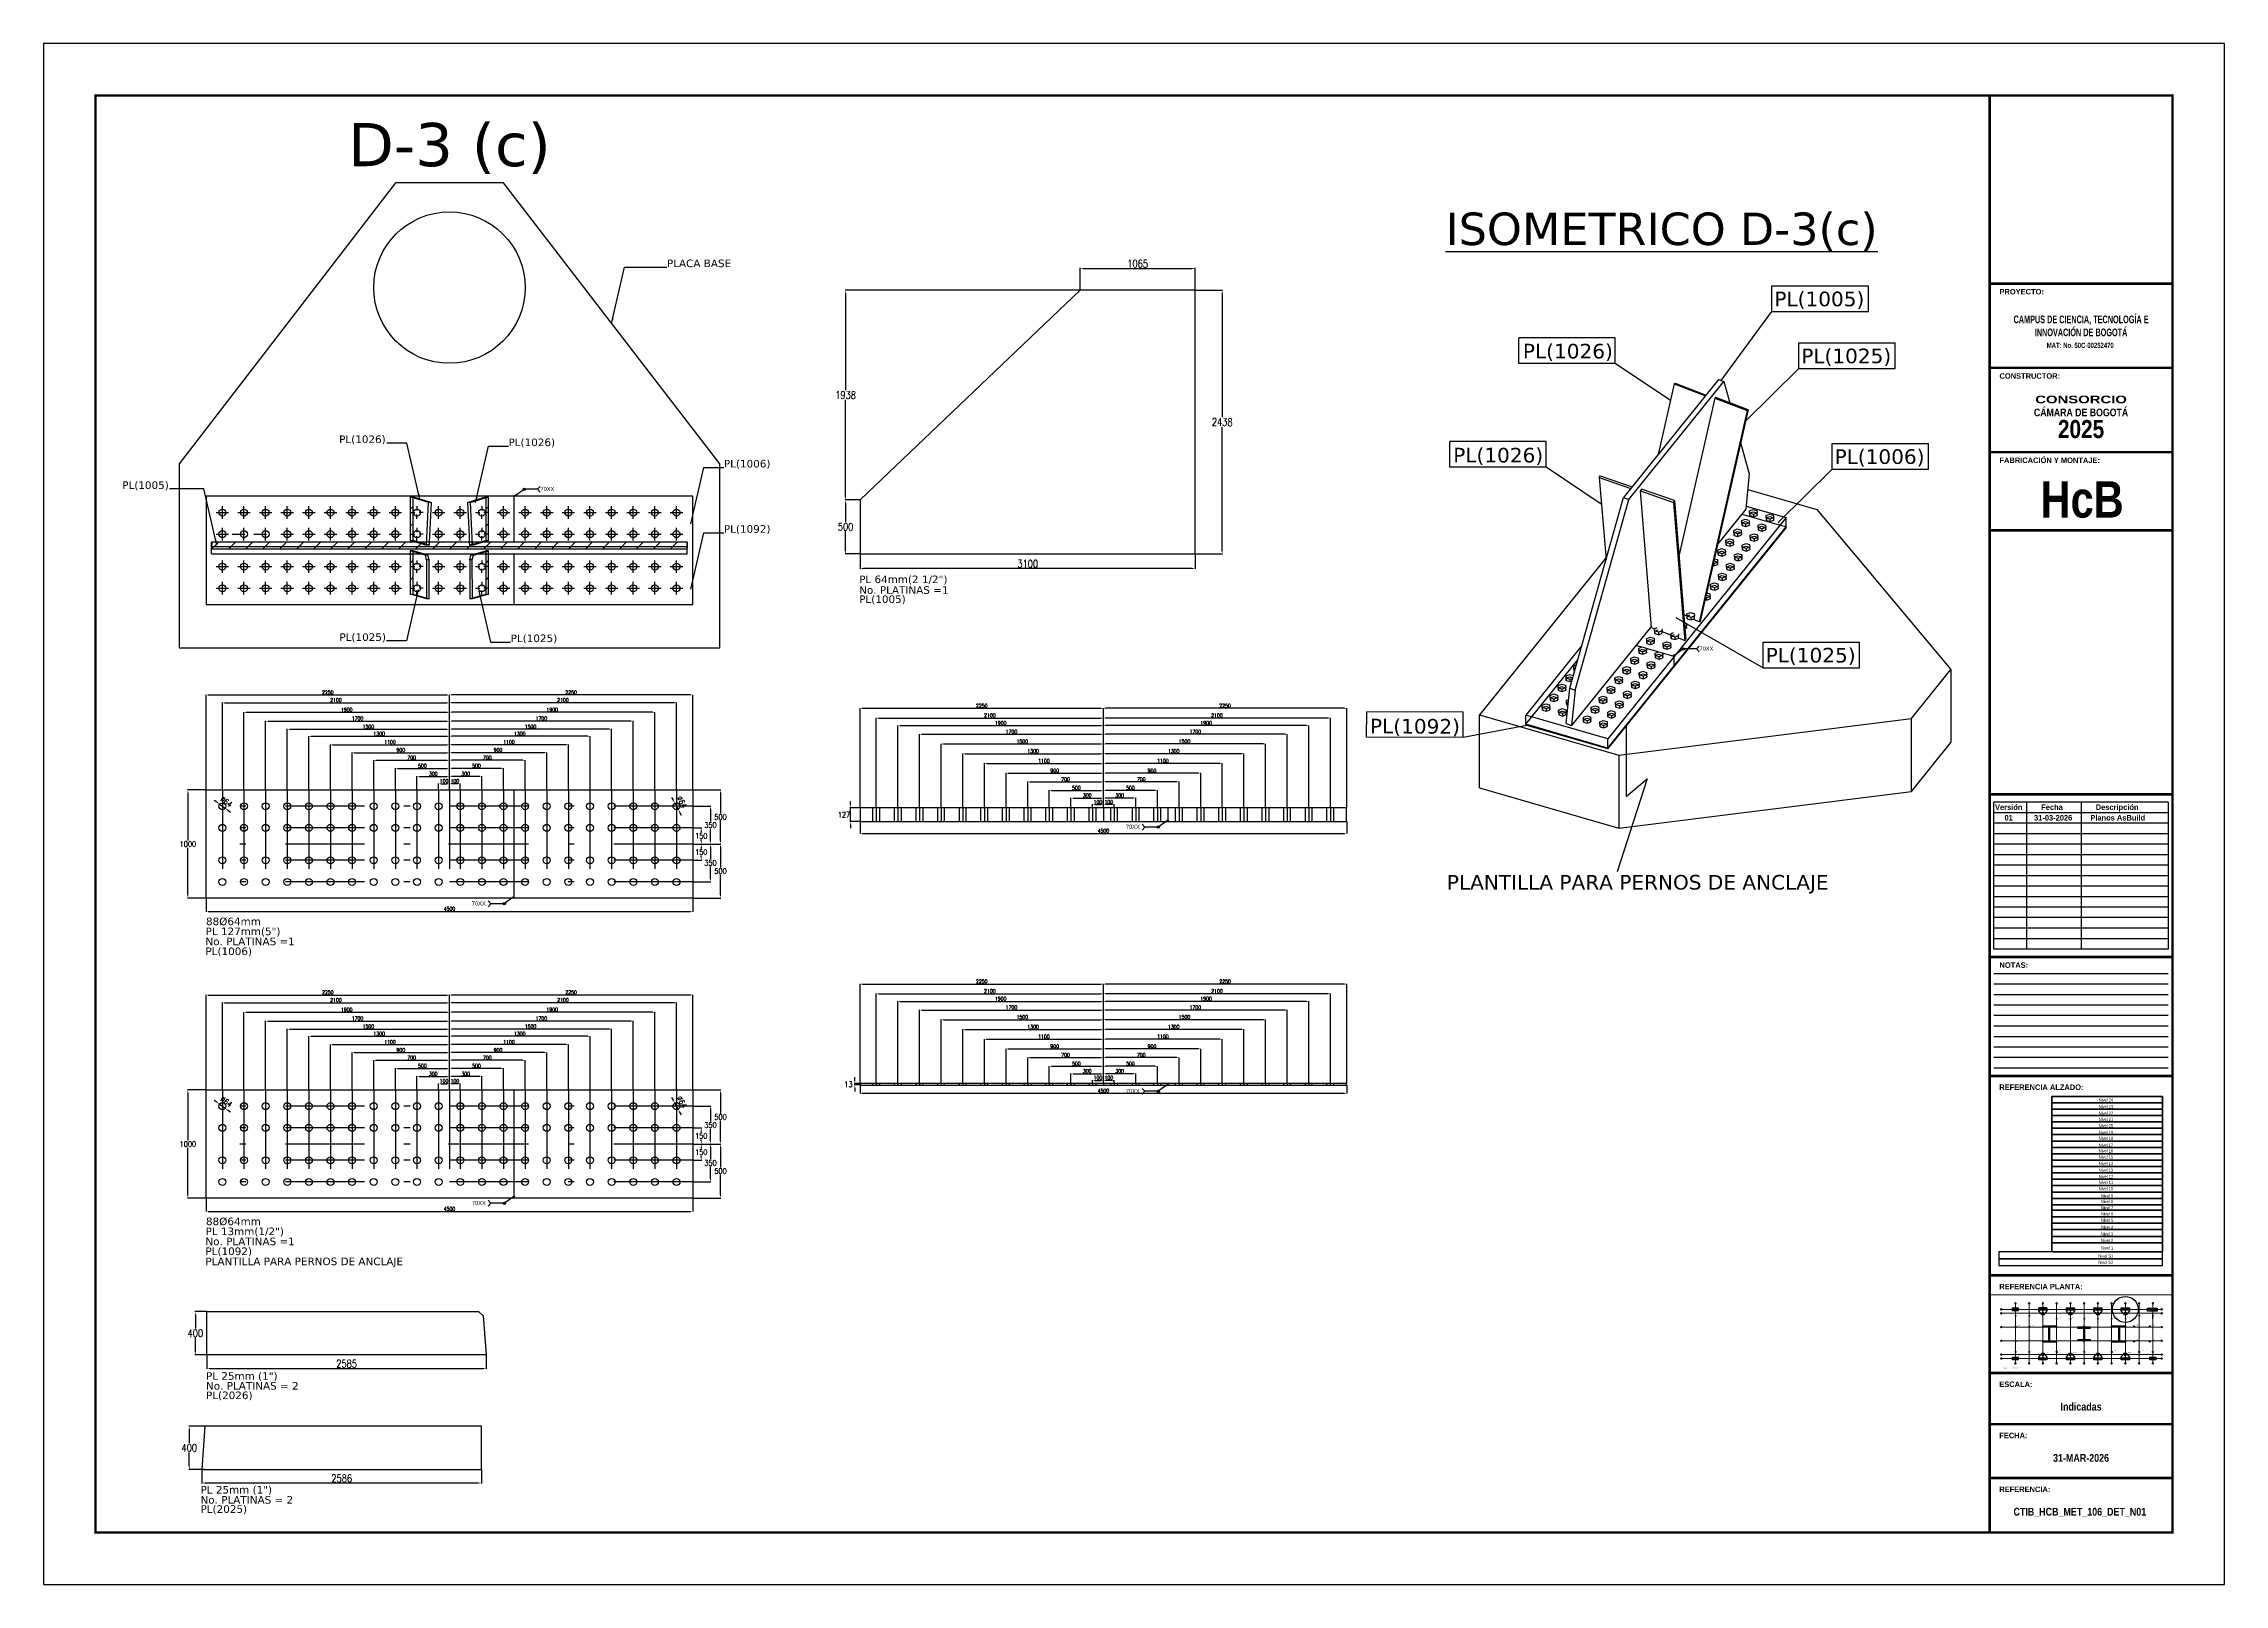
# Paper-space layout 'D-3(c)' of a CAD drawing. Header units: millimetres. Extents: x 8484 to 9325, y 4701 to 5295.
# The model-space entities are those that its viewports show. They can reach past a viewport. Long polylines and large blocks are cut down to what shows.
import ezdxf
from ezdxf.enums import TextEntityAlignment as Align

# ---------------------------------------------------------------- set-up
doc = ezdxf.new("R2010")
doc.units = ezdxf.units.MM
doc.header["$LTSCALE"] = 0.1
for name, pattern in [('ACAD_ISO02W100', [15, 12, -3]), ('DASHDOT', [25.4, 12.7, -6.35, 0, -6.35]), ('DXK_LINE_DOT2', [3.9198, 1.9599, -1.9599]), ('DXK_LINE_DOT3', [5.9187, 2.979, -0.9799, 0.9799, -0.9799]), ('Grid Line', [3.33375, 1.905, -0.47625, 0.47625, -0.47625])]:
    doc.linetypes.add(name, pattern=pattern)
for name, color, linetype in [('CONCRETO', 2, 'Continuous'), ('COTAS', 8, 'Continuous'), ('EJE PERNO', 1, 'DASHDOT'), ('FORMATO', 7, 'Continuous'), ('PERNOS', 3, 'Continuous'), ('PLATINA', 5, 'Continuous'), ('PLATINAS', 5, 'Continuous'), ('ROTÚLOS', 6, 'Continuous'), ('TEXTO GENERAL', 3, 'Continuous'), ('TEXTO GENRAL', 3, 'Continuous'), ('TITULO', 3, 'Continuous')]:
    doc.layers.add(name, color=color, linetype=linetype)
for name, color, linetype, lineweight in [('E_EJES', 8, 'Continuous', 9), ('E_EJES-1', 8, 'Grid Line', 9), ('E_MUROS-1', 2, 'Continuous', 35), ('E_TEXTO', 3, 'Continuous', 9)]:
    doc.layers.add(name, color=color, linetype=linetype, lineweight=lineweight)
doc.styles.add('Arial Narrow_3', font='ARIALN.TTF', dxfattribs={"height": 0.0015})
doc.styles.add('Arial Narrow_B_1', font='ARIALNB.TTF', dxfattribs={"height": 0.0025})
doc.styles.add('CNI_COTAS', font='romans.shx', dxfattribs={"width": 0.8})
doc.styles.add('ROMANS', font='DINGRAFO.SHX')
doc.styles.add('Swis721 LtCn BT_1', font='swisscl.ttf', dxfattribs={"height": 0.42})
doc.styles.add('TEXTO GENERAL', font='verdana.ttf', dxfattribs={"height": 0.9})
doc.styles.add('VERDANA', font='verdana.ttf')
doc.dimstyles.new('1.2', dxfattribs={"dimscale": 0, "dimtxt": 35, "dimasz": 20, "dimexe": 2, "dimexo": 2, "dimgap": 7, "dimtad": 1, "dimdec": 0, "dimzin": 4, "dimdsep": 46, "dimtxsty": 'CNI_COTAS', "dimcen": 0, "dimclrd": 256, "dimclrt": 3, "dimadec": 0, "dimazin": 0, "dimtfac": 1, "dimtdec": 0, "dimtmove": 2, "dimatfit": 0, "dimfxl": 0.05, "dimtolj": 1, "dimtzin": 0, "dimarcsym": 1})
doc.dimstyles.new('1.3', dxfattribs={"dimscale": 0, "dimtxt": 50, "dimasz": 30, "dimexe": 4, "dimexo": 4, "dimgap": 9, "dimtad": 1, "dimdec": 0, "dimzin": 4, "dimdsep": 46, "dimtxsty": 'CNI_COTAS', "dimcen": 0, "dimclrd": 256, "dimclrt": 3, "dimadec": 0, "dimazin": 0, "dimtfac": 1, "dimtdec": 0, "dimtmove": 2, "dimatfit": 0, "dimfxl": 0.05, "dimtolj": 1, "dimtzin": 0, "dimarcsym": 0})
doc.dimstyles.new('1.4', dxfattribs={"dimscale": 0, "dimtxt": 70, "dimasz": 50, "dimexe": 4, "dimexo": 4, "dimgap": 15, "dimtad": 1, "dimdec": 0, "dimzin": 4, "dimdsep": 46, "dimtxsty": 'CNI_COTAS', "dimcen": 0, "dimclrd": 256, "dimclrt": 3, "dimadec": 0, "dimazin": 0, "dimtfac": 1, "dimtdec": 0, "dimtmove": 2, "dimatfit": 0, "dimfxl": 0.05, "dimtolj": 1, "dimtzin": 0, "dimarcsym": 0})

# ---------------------------------------------------------------- blocks, each defined once
blk = doc.blocks.new('Grid - CNI_NOMBRE EJES-372759-_26_00m_LOC COLUMNAS Y MUROS PISO 7')
at = {"layer": 'E_EJES'}
blk.add_circle((0, 0), 0.003, dxfattribs=at)
blk = doc.blocks.new('*D1583')
at = {"layer": 'COTAS', "color": 0, "lineweight": -2, "ltscale": 3, "transparency": 16777216}
for p, q in [((108255, 7069), (108165, 7069)), ((108255, 6942), (108165, 6942))]:
    blk.add_line(p, q, dxfattribs=at)
at = {"layer": 'COTAS', "lineweight": -2, "ltscale": 3, "transparency": 16777216}
for p, q in [((108169, 7099), (108169, 7129)), ((108169, 6942), (108169, 7069)), ((108169, 6912), (108169, 6882))]:
    blk.add_line(p, q, dxfattribs=at)
at = {"layer": 'COTAS', "ltscale": 3, "transparency": 16777216}
for points in [[(108164, 7099), (108174, 7099), (108169, 7069)], [(108164, 6912), (108174, 6912), (108169, 6942)]]:
    blk.add_solid(points, dxfattribs=at)
at = {"layer": 'Defpoints', "color": 0, "ltscale": 3, "transparency": 16777216}
for p in [(108169, 7069), (108259, 7069), (108259, 6942)]:
    blk.add_point(p, dxfattribs=at)
at = {"layer": 'COTAS', "color": 3, "ltscale": 3, "transparency": 16777216, "insert": (108110, 7006), "char_height": 50, "attachment_point": 5, "rotation": 0.2, "style": 'CNI_COTAS'}
blk.add_mtext('\\A1;127', dxfattribs=at)
blk = doc.blocks.new('*D1584')
at = {"layer": 'COTAS', "color": 0, "lineweight": -2, "transparency": 16777216}
for p, q in [((108259, 6940), (108259, 6831)), ((112759, 6940), (112759, 6831))]:
    blk.add_line(p, q, dxfattribs=at)
at = {"layer": 'COTAS', "lineweight": -2, "transparency": 16777216}
blk.add_line((108279, 6833), (112739, 6833), dxfattribs=at)
at = {"layer": 'COTAS', "transparency": 16777216}
for points in [[(108279, 6836), (108279, 6829), (108259, 6833)], [(112739, 6836), (112739, 6829), (112759, 6833)]]:
    blk.add_solid(points, dxfattribs=at)
at = {"layer": 'Defpoints', "color": 0, "transparency": 16777216}
for p in [(108259, 6942), (112759, 6942), (112759, 6833)]:
    blk.add_point(p, dxfattribs=at)
at = {"layer": 'COTAS', "color": 3, "transparency": 16777216, "insert": (110509, 6857), "char_height": 35, "attachment_point": 5, "style": 'CNI_COTAS'}
blk.add_mtext('\\A1;4500', dxfattribs=at)
blk = doc.blocks.new('*D1611')
at = {"layer": 'COTAS', "color": 0, "lineweight": -2, "transparency": 16777216}
for p, q in [((110509, 7071), (110509, 7102)), ((110609, 7071), (110609, 7102))]:
    blk.add_line(p, q, dxfattribs=at)
at = {"layer": 'COTAS', "lineweight": -2, "transparency": 16777216}
blk.add_line((110589, 7100), (110529, 7100), dxfattribs=at)
at = {"layer": 'COTAS', "transparency": 16777216}
for points in [[(110529, 7103), (110529, 7096), (110509, 7100)], [(110589, 7103), (110589, 7096), (110609, 7100)]]:
    blk.add_solid(points, dxfattribs=at)
at = {"layer": 'Defpoints', "color": 0, "transparency": 16777216}
for p in [(110509, 7100), (110509, 7069), (110609, 7069)]:
    blk.add_point(p, dxfattribs=at)
at = {"layer": 'COTAS', "color": 3, "transparency": 16777216, "insert": (110559, 7124), "char_height": 35, "attachment_point": 5, "style": 'CNI_COTAS'}
blk.add_mtext('\\A1;100', dxfattribs=at)
blk = doc.blocks.new('*D1612')
at = {"layer": 'COTAS', "color": 0, "lineweight": -2, "transparency": 16777216}
for p, q in [((110509, 7071), (110509, 7162)), ((110809, 7071), (110809, 7162))]:
    blk.add_line(p, q, dxfattribs=at)
at = {"layer": 'COTAS', "lineweight": -2, "transparency": 16777216}
blk.add_line((110789, 7160), (110529, 7160), dxfattribs=at)
at = {"layer": 'COTAS', "transparency": 16777216}
for points in [[(110529, 7163), (110529, 7156), (110509, 7160)], [(110789, 7163), (110789, 7156), (110809, 7160)]]:
    blk.add_solid(points, dxfattribs=at)
at = {"layer": 'Defpoints', "color": 0, "transparency": 16777216}
for p in [(110509, 7160), (110509, 7069), (110809, 7069)]:
    blk.add_point(p, dxfattribs=at)
at = {"layer": 'COTAS', "color": 3, "transparency": 16777216, "insert": (110659, 7184), "char_height": 35, "attachment_point": 5, "style": 'CNI_COTAS'}
blk.add_mtext('\\A1;300', dxfattribs=at)
blk = doc.blocks.new('*D1613')
at = {"layer": 'COTAS', "color": 0, "lineweight": -2, "transparency": 16777216}
for p, q in [((110509, 7071), (110509, 7232)), ((111009, 7071), (111009, 7232))]:
    blk.add_line(p, q, dxfattribs=at)
at = {"layer": 'COTAS', "lineweight": -2, "transparency": 16777216}
blk.add_line((110989, 7230), (110529, 7230), dxfattribs=at)
at = {"layer": 'COTAS', "transparency": 16777216}
for points in [[(110529, 7233), (110529, 7226), (110509, 7230)], [(110989, 7233), (110989, 7226), (111009, 7230)]]:
    blk.add_solid(points, dxfattribs=at)
at = {"layer": 'Defpoints', "color": 0, "transparency": 16777216}
for p in [(110509, 7230), (110509, 7069), (111009, 7069)]:
    blk.add_point(p, dxfattribs=at)
at = {"layer": 'COTAS', "color": 3, "transparency": 16777216, "insert": (110759, 7254), "char_height": 35, "attachment_point": 5, "style": 'CNI_COTAS'}
blk.add_mtext('\\A1;500', dxfattribs=at)
blk = doc.blocks.new('*D1614')
at = {"layer": 'COTAS', "color": 0, "lineweight": -2, "transparency": 16777216}
for p, q in [((110509, 7071), (110509, 7312)), ((111209, 7071), (111209, 7312))]:
    blk.add_line(p, q, dxfattribs=at)
at = {"layer": 'COTAS', "lineweight": -2, "transparency": 16777216}
blk.add_line((111189, 7310), (110529, 7310), dxfattribs=at)
at = {"layer": 'COTAS', "transparency": 16777216}
for points in [[(110529, 7313), (110529, 7306), (110509, 7310)], [(111189, 7313), (111189, 7306), (111209, 7310)]]:
    blk.add_solid(points, dxfattribs=at)
at = {"layer": 'Defpoints', "color": 0, "transparency": 16777216}
for p in [(110509, 7310), (110509, 7069), (111209, 7069)]:
    blk.add_point(p, dxfattribs=at)
at = {"layer": 'COTAS', "color": 3, "transparency": 16777216, "insert": (110859, 7334), "char_height": 35, "attachment_point": 5, "style": 'CNI_COTAS'}
blk.add_mtext('\\A1;700', dxfattribs=at)
blk = doc.blocks.new('*D1615')
at = {"layer": 'COTAS', "color": 0, "lineweight": -2, "transparency": 16777216}
for p, q in [((110509, 7071), (110509, 7392)), ((111409, 7071), (111409, 7392))]:
    blk.add_line(p, q, dxfattribs=at)
at = {"layer": 'COTAS', "lineweight": -2, "transparency": 16777216}
blk.add_line((111389, 7390), (110529, 7390), dxfattribs=at)
at = {"layer": 'COTAS', "transparency": 16777216}
for points in [[(110529, 7393), (110529, 7386), (110509, 7390)], [(111389, 7393), (111389, 7386), (111409, 7390)]]:
    blk.add_solid(points, dxfattribs=at)
at = {"layer": 'Defpoints', "color": 0, "transparency": 16777216}
for p in [(110509, 7390), (110509, 7069), (111409, 7069)]:
    blk.add_point(p, dxfattribs=at)
at = {"layer": 'COTAS', "color": 3, "transparency": 16777216, "insert": (110959, 7414), "char_height": 35, "attachment_point": 5, "style": 'CNI_COTAS'}
blk.add_mtext('\\A1;900', dxfattribs=at)
blk = doc.blocks.new('*D1616')
at = {"layer": 'COTAS', "color": 0, "lineweight": -2, "transparency": 16777216}
for p, q in [((110509, 7071), (110509, 7482)), ((111609, 7071), (111609, 7482))]:
    blk.add_line(p, q, dxfattribs=at)
at = {"layer": 'COTAS', "lineweight": -2, "transparency": 16777216}
blk.add_line((111589, 7480), (110529, 7480), dxfattribs=at)
at = {"layer": 'COTAS', "transparency": 16777216}
for points in [[(110529, 7483), (110529, 7476), (110509, 7480)], [(111589, 7483), (111589, 7476), (111609, 7480)]]:
    blk.add_solid(points, dxfattribs=at)
at = {"layer": 'Defpoints', "color": 0, "transparency": 16777216}
for p in [(110509, 7480), (110509, 7069), (111609, 7069)]:
    blk.add_point(p, dxfattribs=at)
at = {"layer": 'COTAS', "color": 3, "transparency": 16777216, "insert": (111059, 7504), "char_height": 35, "attachment_point": 5, "style": 'CNI_COTAS'}
blk.add_mtext('\\A1;1100', dxfattribs=at)
blk = doc.blocks.new('*D1617')
at = {"layer": 'COTAS', "color": 0, "lineweight": -2, "transparency": 16777216}
for p, q in [((110509, 7071), (110509, 7572)), ((111809, 7071), (111809, 7572))]:
    blk.add_line(p, q, dxfattribs=at)
at = {"layer": 'COTAS', "lineweight": -2, "transparency": 16777216}
blk.add_line((111789, 7570), (110529, 7570), dxfattribs=at)
at = {"layer": 'COTAS', "transparency": 16777216}
for points in [[(110529, 7573), (110529, 7566), (110509, 7570)], [(111789, 7573), (111789, 7566), (111809, 7570)]]:
    blk.add_solid(points, dxfattribs=at)
at = {"layer": 'Defpoints', "color": 0, "transparency": 16777216}
for p in [(110509, 7570), (110509, 7069), (111809, 7069)]:
    blk.add_point(p, dxfattribs=at)
at = {"layer": 'COTAS', "color": 3, "transparency": 16777216, "insert": (111159, 7594), "char_height": 35, "attachment_point": 5, "style": 'CNI_COTAS'}
blk.add_mtext('\\A1;1300', dxfattribs=at)
blk = doc.blocks.new('*D1618')
at = {"layer": 'COTAS', "color": 0, "lineweight": -2, "transparency": 16777216}
for p, q in [((110509, 7071), (110509, 7662)), ((112009, 7071), (112009, 7662))]:
    blk.add_line(p, q, dxfattribs=at)
at = {"layer": 'COTAS', "lineweight": -2, "transparency": 16777216}
blk.add_line((111989, 7660), (110529, 7660), dxfattribs=at)
at = {"layer": 'COTAS', "transparency": 16777216}
for points in [[(110529, 7663), (110529, 7656), (110509, 7660)], [(111989, 7663), (111989, 7656), (112009, 7660)]]:
    blk.add_solid(points, dxfattribs=at)
at = {"layer": 'Defpoints', "color": 0, "transparency": 16777216}
for p in [(110509, 7660), (110509, 7069), (112009, 7069)]:
    blk.add_point(p, dxfattribs=at)
at = {"layer": 'COTAS', "color": 3, "transparency": 16777216, "insert": (111259, 7684), "char_height": 35, "attachment_point": 5, "style": 'CNI_COTAS'}
blk.add_mtext('\\A1;1500', dxfattribs=at)
blk = doc.blocks.new('*D1619')
at = {"layer": 'COTAS', "color": 0, "lineweight": -2, "transparency": 16777216}
for p, q in [((110509, 7071), (110509, 7752)), ((112209, 7071), (112209, 7752))]:
    blk.add_line(p, q, dxfattribs=at)
at = {"layer": 'COTAS', "lineweight": -2, "transparency": 16777216}
blk.add_line((112189, 7750), (110529, 7750), dxfattribs=at)
at = {"layer": 'COTAS', "transparency": 16777216}
for points in [[(110529, 7753), (110529, 7746), (110509, 7750)], [(112189, 7753), (112189, 7746), (112209, 7750)]]:
    blk.add_solid(points, dxfattribs=at)
at = {"layer": 'Defpoints', "color": 0, "transparency": 16777216}
for p in [(110509, 7750), (110509, 7069), (112209, 7069)]:
    blk.add_point(p, dxfattribs=at)
at = {"layer": 'COTAS', "color": 3, "transparency": 16777216, "insert": (111359, 7774), "char_height": 35, "attachment_point": 5, "style": 'CNI_COTAS'}
blk.add_mtext('\\A1;1700', dxfattribs=at)
blk = doc.blocks.new('*D1620')
at = {"layer": 'COTAS', "color": 0, "lineweight": -2, "transparency": 16777216}
for p, q in [((110509, 7071), (110509, 7832)), ((112409, 7071), (112409, 7832))]:
    blk.add_line(p, q, dxfattribs=at)
at = {"layer": 'COTAS', "lineweight": -2, "transparency": 16777216}
blk.add_line((112389, 7830), (110529, 7830), dxfattribs=at)
at = {"layer": 'COTAS', "transparency": 16777216}
for points in [[(110529, 7833), (110529, 7826), (110509, 7830)], [(112389, 7833), (112389, 7826), (112409, 7830)]]:
    blk.add_solid(points, dxfattribs=at)
at = {"layer": 'Defpoints', "color": 0, "transparency": 16777216}
for p in [(110509, 7830), (110509, 7069), (112409, 7069)]:
    blk.add_point(p, dxfattribs=at)
at = {"layer": 'COTAS', "color": 3, "transparency": 16777216, "insert": (111459, 7854), "char_height": 35, "attachment_point": 5, "style": 'CNI_COTAS'}
blk.add_mtext('\\A1;1900', dxfattribs=at)
blk = doc.blocks.new('*D1621')
at = {"layer": 'COTAS', "color": 0, "lineweight": -2, "transparency": 16777216}
for p, q in [((110509, 7071), (110509, 7902)), ((112609, 7071), (112609, 7902))]:
    blk.add_line(p, q, dxfattribs=at)
at = {"layer": 'COTAS', "lineweight": -2, "transparency": 16777216}
blk.add_line((112589, 7900), (110529, 7900), dxfattribs=at)
at = {"layer": 'COTAS', "transparency": 16777216}
for points in [[(110529, 7903), (110529, 7896), (110509, 7900)], [(112589, 7903), (112589, 7896), (112609, 7900)]]:
    blk.add_solid(points, dxfattribs=at)
at = {"layer": 'Defpoints', "color": 0, "transparency": 16777216}
for p in [(110509, 7900), (110509, 7069), (112609, 7069)]:
    blk.add_point(p, dxfattribs=at)
at = {"layer": 'COTAS', "color": 3, "transparency": 16777216, "insert": (111559, 7924), "char_height": 35, "attachment_point": 5, "style": 'CNI_COTAS'}
blk.add_mtext('\\A1;2100', dxfattribs=at)
blk = doc.blocks.new('*D1622')
at = {"layer": 'COTAS', "color": 0, "lineweight": -2, "transparency": 16777216}
for p, q in [((110509, 7071), (110509, 7992)), ((112759, 7071), (112759, 7992))]:
    blk.add_line(p, q, dxfattribs=at)
at = {"layer": 'COTAS', "lineweight": -2, "transparency": 16777216}
blk.add_line((112739, 7990), (110529, 7990), dxfattribs=at)
at = {"layer": 'COTAS', "transparency": 16777216}
for points in [[(110529, 7993), (110529, 7986), (110509, 7990)], [(112739, 7993), (112739, 7986), (112759, 7990)]]:
    blk.add_solid(points, dxfattribs=at)
at = {"layer": 'Defpoints', "color": 0, "transparency": 16777216}
for p in [(110509, 7990), (110509, 7069), (112759, 7069)]:
    blk.add_point(p, dxfattribs=at)
at = {"layer": 'COTAS', "color": 3, "transparency": 16777216, "insert": (111634, 8014), "char_height": 35, "attachment_point": 5, "style": 'CNI_COTAS'}
blk.add_mtext('\\A1;2250', dxfattribs=at)
blk = doc.blocks.new('*D1164')
at = {"layer": 'COTAS', "color": 0, "lineweight": -2, "transparency": 16777216}
for p, q in [((110409, 7071), (110409, 7102)), ((110509, 7071), (110509, 7102))]:
    blk.add_line(p, q, dxfattribs=at)
at = {"layer": 'COTAS', "lineweight": -2, "transparency": 16777216}
blk.add_line((110429, 7100), (110489, 7100), dxfattribs=at)
at = {"layer": 'COTAS', "transparency": 16777216}
for points in [[(110429, 7103), (110429, 7096), (110409, 7100)], [(110489, 7103), (110489, 7096), (110509, 7100)]]:
    blk.add_solid(points, dxfattribs=at)
at = {"layer": 'Defpoints', "color": 0, "transparency": 16777216}
for p in [(110409, 7069), (110509, 7100), (110509, 7069)]:
    blk.add_point(p, dxfattribs=at)
at = {"layer": 'COTAS', "color": 3, "transparency": 16777216, "insert": (110459, 7124), "char_height": 35, "attachment_point": 5, "style": 'CNI_COTAS'}
blk.add_mtext('\\A1;100', dxfattribs=at)
blk = doc.blocks.new('*D1165')
at = {"layer": 'COTAS', "color": 0, "lineweight": -2, "transparency": 16777216}
for p, q in [((110209, 7071), (110209, 7162)), ((110509, 7071), (110509, 7162))]:
    blk.add_line(p, q, dxfattribs=at)
at = {"layer": 'COTAS', "lineweight": -2, "transparency": 16777216}
blk.add_line((110229, 7160), (110489, 7160), dxfattribs=at)
at = {"layer": 'COTAS', "transparency": 16777216}
for points in [[(110229, 7163), (110229, 7156), (110209, 7160)], [(110489, 7163), (110489, 7156), (110509, 7160)]]:
    blk.add_solid(points, dxfattribs=at)
at = {"layer": 'Defpoints', "color": 0, "transparency": 16777216}
for p in [(110209, 7069), (110509, 7160), (110509, 7069)]:
    blk.add_point(p, dxfattribs=at)
at = {"layer": 'COTAS', "color": 3, "transparency": 16777216, "insert": (110359, 7184), "char_height": 35, "attachment_point": 5, "style": 'CNI_COTAS'}
blk.add_mtext('\\A1;300', dxfattribs=at)
blk = doc.blocks.new('*D1166')
at = {"layer": 'COTAS', "color": 0, "lineweight": -2, "transparency": 16777216}
for p, q in [((110009, 7071), (110009, 7232)), ((110509, 7071), (110509, 7232))]:
    blk.add_line(p, q, dxfattribs=at)
at = {"layer": 'COTAS', "lineweight": -2, "transparency": 16777216}
blk.add_line((110029, 7230), (110489, 7230), dxfattribs=at)
at = {"layer": 'COTAS', "transparency": 16777216}
for points in [[(110029, 7233), (110029, 7226), (110009, 7230)], [(110489, 7233), (110489, 7226), (110509, 7230)]]:
    blk.add_solid(points, dxfattribs=at)
at = {"layer": 'Defpoints', "color": 0, "transparency": 16777216}
for p in [(110009, 7069), (110509, 7230), (110509, 7069)]:
    blk.add_point(p, dxfattribs=at)
at = {"layer": 'COTAS', "color": 3, "transparency": 16777216, "insert": (110259, 7254), "char_height": 35, "attachment_point": 5, "style": 'CNI_COTAS'}
blk.add_mtext('\\A1;500', dxfattribs=at)
blk = doc.blocks.new('*D1167')
at = {"layer": 'COTAS', "color": 0, "lineweight": -2, "transparency": 16777216}
for p, q in [((109809, 7071), (109809, 7312)), ((110509, 7071), (110509, 7312))]:
    blk.add_line(p, q, dxfattribs=at)
at = {"layer": 'COTAS', "lineweight": -2, "transparency": 16777216}
blk.add_line((109829, 7310), (110489, 7310), dxfattribs=at)
at = {"layer": 'COTAS', "transparency": 16777216}
for points in [[(109829, 7313), (109829, 7306), (109809, 7310)], [(110489, 7313), (110489, 7306), (110509, 7310)]]:
    blk.add_solid(points, dxfattribs=at)
at = {"layer": 'Defpoints', "color": 0, "transparency": 16777216}
for p in [(110509, 7310), (109809, 7069), (110509, 7069)]:
    blk.add_point(p, dxfattribs=at)
at = {"layer": 'COTAS', "color": 3, "transparency": 16777216, "insert": (110159, 7334), "char_height": 35, "attachment_point": 5, "style": 'CNI_COTAS'}
blk.add_mtext('\\A1;700', dxfattribs=at)
blk = doc.blocks.new('*D1168')
at = {"layer": 'COTAS', "color": 0, "lineweight": -2, "transparency": 16777216}
for p, q in [((109609, 7071), (109609, 7392)), ((110509, 7071), (110509, 7392))]:
    blk.add_line(p, q, dxfattribs=at)
at = {"layer": 'COTAS', "lineweight": -2, "transparency": 16777216}
blk.add_line((109629, 7390), (110489, 7390), dxfattribs=at)
at = {"layer": 'COTAS', "transparency": 16777216}
for points in [[(109629, 7393), (109629, 7386), (109609, 7390)], [(110489, 7393), (110489, 7386), (110509, 7390)]]:
    blk.add_solid(points, dxfattribs=at)
at = {"layer": 'Defpoints', "color": 0, "transparency": 16777216}
for p in [(110509, 7390), (109609, 7069), (110509, 7069)]:
    blk.add_point(p, dxfattribs=at)
at = {"layer": 'COTAS', "color": 3, "transparency": 16777216, "insert": (110059, 7414), "char_height": 35, "attachment_point": 5, "style": 'CNI_COTAS'}
blk.add_mtext('\\A1;900', dxfattribs=at)
blk = doc.blocks.new('*D1169')
at = {"layer": 'COTAS', "color": 0, "lineweight": -2, "transparency": 16777216}
for p, q in [((109409, 7071), (109409, 7482)), ((110509, 7071), (110509, 7482))]:
    blk.add_line(p, q, dxfattribs=at)
at = {"layer": 'COTAS', "lineweight": -2, "transparency": 16777216}
blk.add_line((109429, 7480), (110489, 7480), dxfattribs=at)
at = {"layer": 'COTAS', "transparency": 16777216}
for points in [[(109429, 7483), (109429, 7476), (109409, 7480)], [(110489, 7483), (110489, 7476), (110509, 7480)]]:
    blk.add_solid(points, dxfattribs=at)
at = {"layer": 'Defpoints', "color": 0, "transparency": 16777216}
for p in [(110509, 7480), (109409, 7069), (110509, 7069)]:
    blk.add_point(p, dxfattribs=at)
at = {"layer": 'COTAS', "color": 3, "transparency": 16777216, "insert": (109959, 7504), "char_height": 35, "attachment_point": 5, "style": 'CNI_COTAS'}
blk.add_mtext('\\A1;1100', dxfattribs=at)
blk = doc.blocks.new('*D1170')
at = {"layer": 'COTAS', "color": 0, "lineweight": -2, "transparency": 16777216}
for p, q in [((109209, 7071), (109209, 7572)), ((110509, 7071), (110509, 7572))]:
    blk.add_line(p, q, dxfattribs=at)
at = {"layer": 'COTAS', "lineweight": -2, "transparency": 16777216}
blk.add_line((109229, 7570), (110489, 7570), dxfattribs=at)
at = {"layer": 'COTAS', "transparency": 16777216}
for points in [[(109229, 7573), (109229, 7566), (109209, 7570)], [(110489, 7573), (110489, 7566), (110509, 7570)]]:
    blk.add_solid(points, dxfattribs=at)
at = {"layer": 'Defpoints', "color": 0, "transparency": 16777216}
for p in [(110509, 7570), (109209, 7069), (110509, 7069)]:
    blk.add_point(p, dxfattribs=at)
at = {"layer": 'COTAS', "color": 3, "transparency": 16777216, "insert": (109859, 7594), "char_height": 35, "attachment_point": 5, "style": 'CNI_COTAS'}
blk.add_mtext('\\A1;1300', dxfattribs=at)
blk = doc.blocks.new('*D1171')
at = {"layer": 'COTAS', "color": 0, "lineweight": -2, "transparency": 16777216}
for p, q in [((109009, 7071), (109009, 7662)), ((110509, 7071), (110509, 7662))]:
    blk.add_line(p, q, dxfattribs=at)
at = {"layer": 'COTAS', "lineweight": -2, "transparency": 16777216}
blk.add_line((109029, 7660), (110489, 7660), dxfattribs=at)
at = {"layer": 'COTAS', "transparency": 16777216}
for points in [[(109029, 7663), (109029, 7656), (109009, 7660)], [(110489, 7663), (110489, 7656), (110509, 7660)]]:
    blk.add_solid(points, dxfattribs=at)
at = {"layer": 'Defpoints', "color": 0, "transparency": 16777216}
for p in [(110509, 7660), (109009, 7069), (110509, 7069)]:
    blk.add_point(p, dxfattribs=at)
at = {"layer": 'COTAS', "color": 3, "transparency": 16777216, "insert": (109759, 7684), "char_height": 35, "attachment_point": 5, "style": 'CNI_COTAS'}
blk.add_mtext('\\A1;1500', dxfattribs=at)
blk = doc.blocks.new('*D1172')
at = {"layer": 'COTAS', "color": 0, "lineweight": -2, "transparency": 16777216}
for p, q in [((108809, 7071), (108809, 7752)), ((110509, 7071), (110509, 7752))]:
    blk.add_line(p, q, dxfattribs=at)
at = {"layer": 'COTAS', "lineweight": -2, "transparency": 16777216}
blk.add_line((108829, 7750), (110489, 7750), dxfattribs=at)
at = {"layer": 'COTAS', "transparency": 16777216}
for points in [[(108829, 7753), (108829, 7746), (108809, 7750)], [(110489, 7753), (110489, 7746), (110509, 7750)]]:
    blk.add_solid(points, dxfattribs=at)
at = {"layer": 'Defpoints', "color": 0, "transparency": 16777216}
for p in [(110509, 7750), (108809, 7069), (110509, 7069)]:
    blk.add_point(p, dxfattribs=at)
at = {"layer": 'COTAS', "color": 3, "transparency": 16777216, "insert": (109659, 7774), "char_height": 35, "attachment_point": 5, "style": 'CNI_COTAS'}
blk.add_mtext('\\A1;1700', dxfattribs=at)
blk = doc.blocks.new('*D1173')
at = {"layer": 'COTAS', "color": 0, "lineweight": -2, "transparency": 16777216}
for p, q in [((108609, 7071), (108609, 7832)), ((110509, 7071), (110509, 7832))]:
    blk.add_line(p, q, dxfattribs=at)
at = {"layer": 'COTAS', "lineweight": -2, "transparency": 16777216}
blk.add_line((108629, 7830), (110489, 7830), dxfattribs=at)
at = {"layer": 'COTAS', "transparency": 16777216}
for points in [[(108629, 7833), (108629, 7826), (108609, 7830)], [(110489, 7833), (110489, 7826), (110509, 7830)]]:
    blk.add_solid(points, dxfattribs=at)
at = {"layer": 'Defpoints', "color": 0, "transparency": 16777216}
for p in [(110509, 7830), (108609, 7069), (110509, 7069)]:
    blk.add_point(p, dxfattribs=at)
at = {"layer": 'COTAS', "color": 3, "transparency": 16777216, "insert": (109559, 7854), "char_height": 35, "attachment_point": 5, "style": 'CNI_COTAS'}
blk.add_mtext('\\A1;1900', dxfattribs=at)
blk = doc.blocks.new('*D1174')
at = {"layer": 'COTAS', "color": 0, "lineweight": -2, "transparency": 16777216}
for p, q in [((108409, 7071), (108409, 7902)), ((110509, 7071), (110509, 7902))]:
    blk.add_line(p, q, dxfattribs=at)
at = {"layer": 'COTAS', "lineweight": -2, "transparency": 16777216}
blk.add_line((108429, 7900), (110489, 7900), dxfattribs=at)
at = {"layer": 'COTAS', "transparency": 16777216}
for points in [[(108429, 7903), (108429, 7896), (108409, 7900)], [(110489, 7903), (110489, 7896), (110509, 7900)]]:
    blk.add_solid(points, dxfattribs=at)
at = {"layer": 'Defpoints', "color": 0, "transparency": 16777216}
for p in [(110509, 7900), (108409, 7069), (110509, 7069)]:
    blk.add_point(p, dxfattribs=at)
at = {"layer": 'COTAS', "color": 3, "transparency": 16777216, "insert": (109459, 7924), "char_height": 35, "attachment_point": 5, "style": 'CNI_COTAS'}
blk.add_mtext('\\A1;2100', dxfattribs=at)
blk = doc.blocks.new('*D1175')
at = {"layer": 'COTAS', "color": 0, "lineweight": -2, "transparency": 16777216}
for p, q in [((108259, 7071), (108259, 7992)), ((110509, 7071), (110509, 7992))]:
    blk.add_line(p, q, dxfattribs=at)
at = {"layer": 'COTAS', "lineweight": -2, "transparency": 16777216}
blk.add_line((108279, 7990), (110489, 7990), dxfattribs=at)
at = {"layer": 'COTAS', "transparency": 16777216}
for points in [[(108279, 7993), (108279, 7986), (108259, 7990)], [(110489, 7993), (110489, 7986), (110509, 7990)]]:
    blk.add_solid(points, dxfattribs=at)
at = {"layer": 'Defpoints', "color": 0, "transparency": 16777216}
for p in [(110509, 7990), (108259, 7069), (110509, 7069)]:
    blk.add_point(p, dxfattribs=at)
at = {"layer": 'COTAS', "color": 3, "transparency": 16777216, "insert": (109384, 8014), "char_height": 35, "attachment_point": 5, "style": 'CNI_COTAS'}
blk.add_mtext('\\A1;2250', dxfattribs=at)
blk = doc.blocks.new('*D1623')
at = {"layer": 'COTAS', "color": 0, "lineweight": -2, "ltscale": 3, "transparency": 16777216}
for p, q in [((108255, 4520), (108206, 4520)), ((108255, 4507), (108206, 4507))]:
    blk.add_line(p, q, dxfattribs=at)
at = {"layer": 'COTAS', "lineweight": -2, "ltscale": 3, "transparency": 16777216}
for p, q in [((108210, 4550), (108210, 4580)), ((108210, 4507), (108210, 4520)), ((108210, 4477), (108210, 4447))]:
    blk.add_line(p, q, dxfattribs=at)
at = {"layer": 'COTAS', "ltscale": 3, "transparency": 16777216}
for points in [[(108205, 4550), (108215, 4550), (108210, 4520)], [(108205, 4477), (108215, 4477), (108210, 4507)]]:
    blk.add_solid(points, dxfattribs=at)
at = {"layer": 'Defpoints', "color": 0, "ltscale": 3, "transparency": 16777216}
for p in [(108210, 4520), (108259, 4520), (108259, 4507)]:
    blk.add_point(p, dxfattribs=at)
at = {"layer": 'COTAS', "color": 3, "ltscale": 3, "transparency": 16777216, "insert": (108151, 4513), "char_height": 50, "attachment_point": 5, "rotation": 0.2, "style": 'CNI_COTAS'}
blk.add_mtext('\\A1;13', dxfattribs=at)
blk = doc.blocks.new('*D1624')
at = {"layer": 'COTAS', "color": 0, "lineweight": -2, "transparency": 16777216}
for p, q in [((108259, 4505), (108259, 4428)), ((112759, 4505), (112759, 4428))]:
    blk.add_line(p, q, dxfattribs=at)
at = {"layer": 'COTAS', "lineweight": -2, "transparency": 16777216}
blk.add_line((108279, 4430), (112739, 4430), dxfattribs=at)
at = {"layer": 'COTAS', "transparency": 16777216}
for points in [[(108279, 4433), (108279, 4426), (108259, 4430)], [(112739, 4433), (112739, 4426), (112759, 4430)]]:
    blk.add_solid(points, dxfattribs=at)
at = {"layer": 'Defpoints', "color": 0, "transparency": 16777216}
for p in [(108259, 4507), (112759, 4507), (112759, 4430)]:
    blk.add_point(p, dxfattribs=at)
at = {"layer": 'COTAS', "color": 3, "transparency": 16777216, "insert": (110509, 4454), "char_height": 35, "attachment_point": 5, "style": 'CNI_COTAS'}
blk.add_mtext('\\A1;4500', dxfattribs=at)
blk = doc.blocks.new('*D1599')
at = {"layer": 'COTAS', "color": 0, "lineweight": -2, "transparency": 16777216}
for p, q in [((110509, 4522), (110509, 4552)), ((110609, 4522), (110609, 4552))]:
    blk.add_line(p, q, dxfattribs=at)
at = {"layer": 'COTAS', "lineweight": -2, "transparency": 16777216}
blk.add_line((110589, 4550), (110529, 4550), dxfattribs=at)
at = {"layer": 'COTAS', "transparency": 16777216}
for points in [[(110529, 4554), (110529, 4547), (110509, 4550)], [(110589, 4554), (110589, 4547), (110609, 4550)]]:
    blk.add_solid(points, dxfattribs=at)
at = {"layer": 'Defpoints', "color": 0, "transparency": 16777216}
for p in [(110509, 4550), (110509, 4520), (110609, 4520)]:
    blk.add_point(p, dxfattribs=at)
at = {"layer": 'COTAS', "color": 3, "transparency": 16777216, "insert": (110559, 4575), "char_height": 35, "attachment_point": 5, "style": 'CNI_COTAS'}
blk.add_mtext('\\A1;100', dxfattribs=at)
blk = doc.blocks.new('*D1600')
at = {"layer": 'COTAS', "color": 0, "lineweight": -2, "transparency": 16777216}
for p, q in [((110509, 4522), (110509, 4612)), ((110809, 4522), (110809, 4612))]:
    blk.add_line(p, q, dxfattribs=at)
at = {"layer": 'COTAS', "lineweight": -2, "transparency": 16777216}
blk.add_line((110789, 4610), (110529, 4610), dxfattribs=at)
at = {"layer": 'COTAS', "transparency": 16777216}
for points in [[(110529, 4614), (110529, 4607), (110509, 4610)], [(110789, 4614), (110789, 4607), (110809, 4610)]]:
    blk.add_solid(points, dxfattribs=at)
at = {"layer": 'Defpoints', "color": 0, "transparency": 16777216}
for p in [(110509, 4610), (110509, 4520), (110809, 4520)]:
    blk.add_point(p, dxfattribs=at)
at = {"layer": 'COTAS', "color": 3, "transparency": 16777216, "insert": (110659, 4635), "char_height": 35, "attachment_point": 5, "style": 'CNI_COTAS'}
blk.add_mtext('\\A1;300', dxfattribs=at)
blk = doc.blocks.new('*D1601')
at = {"layer": 'COTAS', "color": 0, "lineweight": -2, "transparency": 16777216}
for p, q in [((110509, 4522), (110509, 4682)), ((111009, 4522), (111009, 4682))]:
    blk.add_line(p, q, dxfattribs=at)
at = {"layer": 'COTAS', "lineweight": -2, "transparency": 16777216}
blk.add_line((110989, 4680), (110529, 4680), dxfattribs=at)
at = {"layer": 'COTAS', "transparency": 16777216}
for points in [[(110529, 4684), (110529, 4677), (110509, 4680)], [(110989, 4684), (110989, 4677), (111009, 4680)]]:
    blk.add_solid(points, dxfattribs=at)
at = {"layer": 'Defpoints', "color": 0, "transparency": 16777216}
for p in [(110509, 4680), (110509, 4520), (111009, 4520)]:
    blk.add_point(p, dxfattribs=at)
at = {"layer": 'COTAS', "color": 3, "transparency": 16777216, "insert": (110759, 4705), "char_height": 35, "attachment_point": 5, "style": 'CNI_COTAS'}
blk.add_mtext('\\A1;500', dxfattribs=at)
blk = doc.blocks.new('*D1602')
at = {"layer": 'COTAS', "color": 0, "lineweight": -2, "transparency": 16777216}
for p, q in [((110509, 4522), (110509, 4762)), ((111209, 4522), (111209, 4762))]:
    blk.add_line(p, q, dxfattribs=at)
at = {"layer": 'COTAS', "lineweight": -2, "transparency": 16777216}
blk.add_line((111189, 4760), (110529, 4760), dxfattribs=at)
at = {"layer": 'COTAS', "transparency": 16777216}
for points in [[(110529, 4764), (110529, 4757), (110509, 4760)], [(111189, 4764), (111189, 4757), (111209, 4760)]]:
    blk.add_solid(points, dxfattribs=at)
at = {"layer": 'Defpoints', "color": 0, "transparency": 16777216}
for p in [(110509, 4760), (110509, 4520), (111209, 4520)]:
    blk.add_point(p, dxfattribs=at)
at = {"layer": 'COTAS', "color": 3, "transparency": 16777216, "insert": (110859, 4785), "char_height": 35, "attachment_point": 5, "style": 'CNI_COTAS'}
blk.add_mtext('\\A1;700', dxfattribs=at)
blk = doc.blocks.new('*D1603')
at = {"layer": 'COTAS', "color": 0, "lineweight": -2, "transparency": 16777216}
for p, q in [((110509, 4522), (110509, 4842)), ((111409, 4522), (111409, 4842))]:
    blk.add_line(p, q, dxfattribs=at)
at = {"layer": 'COTAS', "lineweight": -2, "transparency": 16777216}
blk.add_line((111389, 4840), (110529, 4840), dxfattribs=at)
at = {"layer": 'COTAS', "transparency": 16777216}
for points in [[(110529, 4844), (110529, 4837), (110509, 4840)], [(111389, 4844), (111389, 4837), (111409, 4840)]]:
    blk.add_solid(points, dxfattribs=at)
at = {"layer": 'Defpoints', "color": 0, "transparency": 16777216}
for p in [(110509, 4840), (110509, 4520), (111409, 4520)]:
    blk.add_point(p, dxfattribs=at)
at = {"layer": 'COTAS', "color": 3, "transparency": 16777216, "insert": (110959, 4865), "char_height": 35, "attachment_point": 5, "style": 'CNI_COTAS'}
blk.add_mtext('\\A1;900', dxfattribs=at)
blk = doc.blocks.new('*D1604')
at = {"layer": 'COTAS', "color": 0, "lineweight": -2, "transparency": 16777216}
for p, q in [((110509, 4522), (110509, 4932)), ((111609, 4522), (111609, 4932))]:
    blk.add_line(p, q, dxfattribs=at)
at = {"layer": 'COTAS', "lineweight": -2, "transparency": 16777216}
blk.add_line((111589, 4930), (110529, 4930), dxfattribs=at)
at = {"layer": 'COTAS', "transparency": 16777216}
for points in [[(110529, 4934), (110529, 4927), (110509, 4930)], [(111589, 4934), (111589, 4927), (111609, 4930)]]:
    blk.add_solid(points, dxfattribs=at)
at = {"layer": 'Defpoints', "color": 0, "transparency": 16777216}
for p in [(110509, 4930), (110509, 4520), (111609, 4520)]:
    blk.add_point(p, dxfattribs=at)
at = {"layer": 'COTAS', "color": 3, "transparency": 16777216, "insert": (111059, 4955), "char_height": 35, "attachment_point": 5, "style": 'CNI_COTAS'}
blk.add_mtext('\\A1;1100', dxfattribs=at)
blk = doc.blocks.new('*D1605')
at = {"layer": 'COTAS', "color": 0, "lineweight": -2, "transparency": 16777216}
for p, q in [((110509, 4522), (110509, 5022)), ((111809, 4522), (111809, 5022))]:
    blk.add_line(p, q, dxfattribs=at)
at = {"layer": 'COTAS', "lineweight": -2, "transparency": 16777216}
blk.add_line((111789, 5020), (110529, 5020), dxfattribs=at)
at = {"layer": 'COTAS', "transparency": 16777216}
for points in [[(110529, 5024), (110529, 5017), (110509, 5020)], [(111789, 5024), (111789, 5017), (111809, 5020)]]:
    blk.add_solid(points, dxfattribs=at)
at = {"layer": 'Defpoints', "color": 0, "transparency": 16777216}
for p in [(110509, 5020), (110509, 4520), (111809, 4520)]:
    blk.add_point(p, dxfattribs=at)
at = {"layer": 'COTAS', "color": 3, "transparency": 16777216, "insert": (111159, 5045), "char_height": 35, "attachment_point": 5, "style": 'CNI_COTAS'}
blk.add_mtext('\\A1;1300', dxfattribs=at)
blk = doc.blocks.new('*D1606')
at = {"layer": 'COTAS', "color": 0, "lineweight": -2, "transparency": 16777216}
for p, q in [((110509, 4522), (110509, 5112)), ((112009, 4522), (112009, 5112))]:
    blk.add_line(p, q, dxfattribs=at)
at = {"layer": 'COTAS', "lineweight": -2, "transparency": 16777216}
blk.add_line((111989, 5110), (110529, 5110), dxfattribs=at)
at = {"layer": 'COTAS', "transparency": 16777216}
for points in [[(110529, 5114), (110529, 5107), (110509, 5110)], [(111989, 5114), (111989, 5107), (112009, 5110)]]:
    blk.add_solid(points, dxfattribs=at)
at = {"layer": 'Defpoints', "color": 0, "transparency": 16777216}
for p in [(110509, 5110), (110509, 4520), (112009, 4520)]:
    blk.add_point(p, dxfattribs=at)
at = {"layer": 'COTAS', "color": 3, "transparency": 16777216, "insert": (111259, 5135), "char_height": 35, "attachment_point": 5, "style": 'CNI_COTAS'}
blk.add_mtext('\\A1;1500', dxfattribs=at)
blk = doc.blocks.new('*D1607')
at = {"layer": 'COTAS', "color": 0, "lineweight": -2, "transparency": 16777216}
for p, q in [((110509, 4522), (110509, 5202)), ((112209, 4522), (112209, 5202))]:
    blk.add_line(p, q, dxfattribs=at)
at = {"layer": 'COTAS', "lineweight": -2, "transparency": 16777216}
blk.add_line((112189, 5200), (110529, 5200), dxfattribs=at)
at = {"layer": 'COTAS', "transparency": 16777216}
for points in [[(110529, 5204), (110529, 5197), (110509, 5200)], [(112189, 5204), (112189, 5197), (112209, 5200)]]:
    blk.add_solid(points, dxfattribs=at)
at = {"layer": 'Defpoints', "color": 0, "transparency": 16777216}
for p in [(110509, 5200), (110509, 4520), (112209, 4520)]:
    blk.add_point(p, dxfattribs=at)
at = {"layer": 'COTAS', "color": 3, "transparency": 16777216, "insert": (111359, 5225), "char_height": 35, "attachment_point": 5, "style": 'CNI_COTAS'}
blk.add_mtext('\\A1;1700', dxfattribs=at)
blk = doc.blocks.new('*D1608')
at = {"layer": 'COTAS', "color": 0, "lineweight": -2, "transparency": 16777216}
for p, q in [((110509, 4522), (110509, 5282)), ((112409, 4522), (112409, 5282))]:
    blk.add_line(p, q, dxfattribs=at)
at = {"layer": 'COTAS', "lineweight": -2, "transparency": 16777216}
blk.add_line((112389, 5280), (110529, 5280), dxfattribs=at)
at = {"layer": 'COTAS', "transparency": 16777216}
for points in [[(110529, 5284), (110529, 5277), (110509, 5280)], [(112389, 5284), (112389, 5277), (112409, 5280)]]:
    blk.add_solid(points, dxfattribs=at)
at = {"layer": 'Defpoints', "color": 0, "transparency": 16777216}
for p in [(110509, 5280), (110509, 4520), (112409, 4520)]:
    blk.add_point(p, dxfattribs=at)
at = {"layer": 'COTAS', "color": 3, "transparency": 16777216, "insert": (111459, 5305), "char_height": 35, "attachment_point": 5, "style": 'CNI_COTAS'}
blk.add_mtext('\\A1;1900', dxfattribs=at)
blk = doc.blocks.new('*D1609')
at = {"layer": 'COTAS', "color": 0, "lineweight": -2, "transparency": 16777216}
for p, q in [((110509, 4522), (110509, 5352)), ((112609, 4522), (112609, 5352))]:
    blk.add_line(p, q, dxfattribs=at)
at = {"layer": 'COTAS', "lineweight": -2, "transparency": 16777216}
blk.add_line((112589, 5350), (110529, 5350), dxfattribs=at)
at = {"layer": 'COTAS', "transparency": 16777216}
for points in [[(110529, 5354), (110529, 5347), (110509, 5350)], [(112589, 5354), (112589, 5347), (112609, 5350)]]:
    blk.add_solid(points, dxfattribs=at)
at = {"layer": 'Defpoints', "color": 0, "transparency": 16777216}
for p in [(110509, 5350), (110509, 4520), (112609, 4520)]:
    blk.add_point(p, dxfattribs=at)
at = {"layer": 'COTAS', "color": 3, "transparency": 16777216, "insert": (111559, 5375), "char_height": 35, "attachment_point": 5, "style": 'CNI_COTAS'}
blk.add_mtext('\\A1;2100', dxfattribs=at)
blk = doc.blocks.new('*D1610')
at = {"layer": 'COTAS', "color": 0, "lineweight": -2, "transparency": 16777216}
for p, q in [((110509, 4522), (110509, 5442)), ((112759, 4522), (112759, 5442))]:
    blk.add_line(p, q, dxfattribs=at)
at = {"layer": 'COTAS', "lineweight": -2, "transparency": 16777216}
blk.add_line((112739, 5440), (110529, 5440), dxfattribs=at)
at = {"layer": 'COTAS', "transparency": 16777216}
for points in [[(110529, 5444), (110529, 5437), (110509, 5440)], [(112739, 5444), (112739, 5437), (112759, 5440)]]:
    blk.add_solid(points, dxfattribs=at)
at = {"layer": 'Defpoints', "color": 0, "transparency": 16777216}
for p in [(110509, 5440), (110509, 4520), (112759, 4520)]:
    blk.add_point(p, dxfattribs=at)
at = {"layer": 'COTAS', "color": 3, "transparency": 16777216, "insert": (111634, 5465), "char_height": 35, "attachment_point": 5, "style": 'CNI_COTAS'}
blk.add_mtext('\\A1;2250', dxfattribs=at)
blk = doc.blocks.new('*D1152')
at = {"layer": 'COTAS', "color": 0, "lineweight": -2, "transparency": 16777216}
for p, q in [((110409, 4522), (110409, 4552)), ((110509, 4522), (110509, 4552))]:
    blk.add_line(p, q, dxfattribs=at)
at = {"layer": 'COTAS', "lineweight": -2, "transparency": 16777216}
blk.add_line((110429, 4550), (110489, 4550), dxfattribs=at)
at = {"layer": 'COTAS', "transparency": 16777216}
for points in [[(110429, 4554), (110429, 4547), (110409, 4550)], [(110489, 4554), (110489, 4547), (110509, 4550)]]:
    blk.add_solid(points, dxfattribs=at)
at = {"layer": 'Defpoints', "color": 0, "transparency": 16777216}
for p in [(110409, 4520), (110509, 4550), (110509, 4520)]:
    blk.add_point(p, dxfattribs=at)
at = {"layer": 'COTAS', "color": 3, "transparency": 16777216, "insert": (110459, 4575), "char_height": 35, "attachment_point": 5, "style": 'CNI_COTAS'}
blk.add_mtext('\\A1;100', dxfattribs=at)
blk = doc.blocks.new('*D1153')
at = {"layer": 'COTAS', "color": 0, "lineweight": -2, "transparency": 16777216}
for p, q in [((110209, 4522), (110209, 4612)), ((110509, 4522), (110509, 4612))]:
    blk.add_line(p, q, dxfattribs=at)
at = {"layer": 'COTAS', "lineweight": -2, "transparency": 16777216}
blk.add_line((110229, 4610), (110489, 4610), dxfattribs=at)
at = {"layer": 'COTAS', "transparency": 16777216}
for points in [[(110229, 4614), (110229, 4607), (110209, 4610)], [(110489, 4614), (110489, 4607), (110509, 4610)]]:
    blk.add_solid(points, dxfattribs=at)
at = {"layer": 'Defpoints', "color": 0, "transparency": 16777216}
for p in [(110209, 4520), (110509, 4610), (110509, 4520)]:
    blk.add_point(p, dxfattribs=at)
at = {"layer": 'COTAS', "color": 3, "transparency": 16777216, "insert": (110359, 4635), "char_height": 35, "attachment_point": 5, "style": 'CNI_COTAS'}
blk.add_mtext('\\A1;300', dxfattribs=at)
blk = doc.blocks.new('*D1154')
at = {"layer": 'COTAS', "color": 0, "lineweight": -2, "transparency": 16777216}
for p, q in [((110009, 4522), (110009, 4682)), ((110509, 4522), (110509, 4682))]:
    blk.add_line(p, q, dxfattribs=at)
at = {"layer": 'COTAS', "lineweight": -2, "transparency": 16777216}
blk.add_line((110029, 4680), (110489, 4680), dxfattribs=at)
at = {"layer": 'COTAS', "transparency": 16777216}
for points in [[(110029, 4684), (110029, 4677), (110009, 4680)], [(110489, 4684), (110489, 4677), (110509, 4680)]]:
    blk.add_solid(points, dxfattribs=at)
at = {"layer": 'Defpoints', "color": 0, "transparency": 16777216}
for p in [(110509, 4680), (110009, 4520), (110509, 4520)]:
    blk.add_point(p, dxfattribs=at)
at = {"layer": 'COTAS', "color": 3, "transparency": 16777216, "insert": (110259, 4705), "char_height": 35, "attachment_point": 5, "style": 'CNI_COTAS'}
blk.add_mtext('\\A1;500', dxfattribs=at)
blk = doc.blocks.new('*D1155')
at = {"layer": 'COTAS', "color": 0, "lineweight": -2, "transparency": 16777216}
for p, q in [((109809, 4522), (109809, 4762)), ((110509, 4522), (110509, 4762))]:
    blk.add_line(p, q, dxfattribs=at)
at = {"layer": 'COTAS', "lineweight": -2, "transparency": 16777216}
blk.add_line((109829, 4760), (110489, 4760), dxfattribs=at)
at = {"layer": 'COTAS', "transparency": 16777216}
for points in [[(109829, 4764), (109829, 4757), (109809, 4760)], [(110489, 4764), (110489, 4757), (110509, 4760)]]:
    blk.add_solid(points, dxfattribs=at)
at = {"layer": 'Defpoints', "color": 0, "transparency": 16777216}
for p in [(110509, 4760), (109809, 4520), (110509, 4520)]:
    blk.add_point(p, dxfattribs=at)
at = {"layer": 'COTAS', "color": 3, "transparency": 16777216, "insert": (110159, 4785), "char_height": 35, "attachment_point": 5, "style": 'CNI_COTAS'}
blk.add_mtext('\\A1;700', dxfattribs=at)
blk = doc.blocks.new('*D1156')
at = {"layer": 'COTAS', "color": 0, "lineweight": -2, "transparency": 16777216}
for p, q in [((109609, 4522), (109609, 4842)), ((110509, 4522), (110509, 4842))]:
    blk.add_line(p, q, dxfattribs=at)
at = {"layer": 'COTAS', "lineweight": -2, "transparency": 16777216}
blk.add_line((109629, 4840), (110489, 4840), dxfattribs=at)
at = {"layer": 'COTAS', "transparency": 16777216}
for points in [[(109629, 4844), (109629, 4837), (109609, 4840)], [(110489, 4844), (110489, 4837), (110509, 4840)]]:
    blk.add_solid(points, dxfattribs=at)
at = {"layer": 'Defpoints', "color": 0, "transparency": 16777216}
for p in [(110509, 4840), (109609, 4520), (110509, 4520)]:
    blk.add_point(p, dxfattribs=at)
at = {"layer": 'COTAS', "color": 3, "transparency": 16777216, "insert": (110059, 4865), "char_height": 35, "attachment_point": 5, "style": 'CNI_COTAS'}
blk.add_mtext('\\A1;900', dxfattribs=at)
blk = doc.blocks.new('*D1157')
at = {"layer": 'COTAS', "color": 0, "lineweight": -2, "transparency": 16777216}
for p, q in [((109409, 4522), (109409, 4932)), ((110509, 4522), (110509, 4932))]:
    blk.add_line(p, q, dxfattribs=at)
at = {"layer": 'COTAS', "lineweight": -2, "transparency": 16777216}
blk.add_line((109429, 4930), (110489, 4930), dxfattribs=at)
at = {"layer": 'COTAS', "transparency": 16777216}
for points in [[(109429, 4934), (109429, 4927), (109409, 4930)], [(110489, 4934), (110489, 4927), (110509, 4930)]]:
    blk.add_solid(points, dxfattribs=at)
at = {"layer": 'Defpoints', "color": 0, "transparency": 16777216}
for p in [(110509, 4930), (109409, 4520), (110509, 4520)]:
    blk.add_point(p, dxfattribs=at)
at = {"layer": 'COTAS', "color": 3, "transparency": 16777216, "insert": (109959, 4955), "char_height": 35, "attachment_point": 5, "style": 'CNI_COTAS'}
blk.add_mtext('\\A1;1100', dxfattribs=at)
blk = doc.blocks.new('*D1158')
at = {"layer": 'COTAS', "color": 0, "lineweight": -2, "transparency": 16777216}
for p, q in [((109209, 4522), (109209, 5022)), ((110509, 4522), (110509, 5022))]:
    blk.add_line(p, q, dxfattribs=at)
at = {"layer": 'COTAS', "lineweight": -2, "transparency": 16777216}
blk.add_line((109229, 5020), (110489, 5020), dxfattribs=at)
at = {"layer": 'COTAS', "transparency": 16777216}
for points in [[(109229, 5024), (109229, 5017), (109209, 5020)], [(110489, 5024), (110489, 5017), (110509, 5020)]]:
    blk.add_solid(points, dxfattribs=at)
at = {"layer": 'Defpoints', "color": 0, "transparency": 16777216}
for p in [(110509, 5020), (109209, 4520), (110509, 4520)]:
    blk.add_point(p, dxfattribs=at)
at = {"layer": 'COTAS', "color": 3, "transparency": 16777216, "insert": (109859, 5045), "char_height": 35, "attachment_point": 5, "style": 'CNI_COTAS'}
blk.add_mtext('\\A1;1300', dxfattribs=at)
blk = doc.blocks.new('*D1159')
at = {"layer": 'COTAS', "color": 0, "lineweight": -2, "transparency": 16777216}
for p, q in [((109009, 4522), (109009, 5112)), ((110509, 4522), (110509, 5112))]:
    blk.add_line(p, q, dxfattribs=at)
at = {"layer": 'COTAS', "lineweight": -2, "transparency": 16777216}
blk.add_line((109029, 5110), (110489, 5110), dxfattribs=at)
at = {"layer": 'COTAS', "transparency": 16777216}
for points in [[(109029, 5114), (109029, 5107), (109009, 5110)], [(110489, 5114), (110489, 5107), (110509, 5110)]]:
    blk.add_solid(points, dxfattribs=at)
at = {"layer": 'Defpoints', "color": 0, "transparency": 16777216}
for p in [(110509, 5110), (109009, 4520), (110509, 4520)]:
    blk.add_point(p, dxfattribs=at)
at = {"layer": 'COTAS', "color": 3, "transparency": 16777216, "insert": (109759, 5135), "char_height": 35, "attachment_point": 5, "style": 'CNI_COTAS'}
blk.add_mtext('\\A1;1500', dxfattribs=at)
blk = doc.blocks.new('*D1160')
at = {"layer": 'COTAS', "color": 0, "lineweight": -2, "transparency": 16777216}
for p, q in [((108809, 4522), (108809, 5202)), ((110509, 4522), (110509, 5202))]:
    blk.add_line(p, q, dxfattribs=at)
at = {"layer": 'COTAS', "lineweight": -2, "transparency": 16777216}
blk.add_line((108829, 5200), (110489, 5200), dxfattribs=at)
at = {"layer": 'COTAS', "transparency": 16777216}
for points in [[(108829, 5204), (108829, 5197), (108809, 5200)], [(110489, 5204), (110489, 5197), (110509, 5200)]]:
    blk.add_solid(points, dxfattribs=at)
at = {"layer": 'Defpoints', "color": 0, "transparency": 16777216}
for p in [(110509, 5200), (108809, 4520), (110509, 4520)]:
    blk.add_point(p, dxfattribs=at)
at = {"layer": 'COTAS', "color": 3, "transparency": 16777216, "insert": (109659, 5225), "char_height": 35, "attachment_point": 5, "style": 'CNI_COTAS'}
blk.add_mtext('\\A1;1700', dxfattribs=at)
blk = doc.blocks.new('*D1161')
at = {"layer": 'COTAS', "color": 0, "lineweight": -2, "transparency": 16777216}
for p, q in [((108609, 4522), (108609, 5282)), ((110509, 4522), (110509, 5282))]:
    blk.add_line(p, q, dxfattribs=at)
at = {"layer": 'COTAS', "lineweight": -2, "transparency": 16777216}
blk.add_line((108629, 5280), (110489, 5280), dxfattribs=at)
at = {"layer": 'COTAS', "transparency": 16777216}
for points in [[(108629, 5284), (108629, 5277), (108609, 5280)], [(110489, 5284), (110489, 5277), (110509, 5280)]]:
    blk.add_solid(points, dxfattribs=at)
at = {"layer": 'Defpoints', "color": 0, "transparency": 16777216}
for p in [(110509, 5280), (108609, 4520), (110509, 4520)]:
    blk.add_point(p, dxfattribs=at)
at = {"layer": 'COTAS', "color": 3, "transparency": 16777216, "insert": (109559, 5305), "char_height": 35, "attachment_point": 5, "style": 'CNI_COTAS'}
blk.add_mtext('\\A1;1900', dxfattribs=at)
blk = doc.blocks.new('*D1162')
at = {"layer": 'COTAS', "color": 0, "lineweight": -2, "transparency": 16777216}
for p, q in [((108409, 4522), (108409, 5352)), ((110509, 4522), (110509, 5352))]:
    blk.add_line(p, q, dxfattribs=at)
at = {"layer": 'COTAS', "lineweight": -2, "transparency": 16777216}
blk.add_line((108429, 5350), (110489, 5350), dxfattribs=at)
at = {"layer": 'COTAS', "transparency": 16777216}
for points in [[(108429, 5354), (108429, 5347), (108409, 5350)], [(110489, 5354), (110489, 5347), (110509, 5350)]]:
    blk.add_solid(points, dxfattribs=at)
at = {"layer": 'Defpoints', "color": 0, "transparency": 16777216}
for p in [(110509, 5350), (108409, 4520), (110509, 4520)]:
    blk.add_point(p, dxfattribs=at)
at = {"layer": 'COTAS', "color": 3, "transparency": 16777216, "insert": (109459, 5375), "char_height": 35, "attachment_point": 5, "style": 'CNI_COTAS'}
blk.add_mtext('\\A1;2100', dxfattribs=at)
blk = doc.blocks.new('*D1163')
at = {"layer": 'COTAS', "color": 0, "lineweight": -2, "transparency": 16777216}
for p, q in [((108259, 4522), (108259, 5442)), ((110509, 4522), (110509, 5442))]:
    blk.add_line(p, q, dxfattribs=at)
at = {"layer": 'COTAS', "lineweight": -2, "transparency": 16777216}
blk.add_line((108279, 5440), (110489, 5440), dxfattribs=at)
at = {"layer": 'COTAS', "transparency": 16777216}
for points in [[(108279, 5444), (108279, 5437), (108259, 5440)], [(110489, 5444), (110489, 5437), (110509, 5440)]]:
    blk.add_solid(points, dxfattribs=at)
at = {"layer": 'Defpoints', "color": 0, "transparency": 16777216}
for p in [(110509, 5440), (108259, 4520), (110509, 4520)]:
    blk.add_point(p, dxfattribs=at)
at = {"layer": 'COTAS', "color": 3, "transparency": 16777216, "insert": (109384, 5465), "char_height": 35, "attachment_point": 5, "style": 'CNI_COTAS'}
blk.add_mtext('\\A1;2250', dxfattribs=at)
blk = doc.blocks.new('*D1585')
at = {"layer": 'COTAS', "lineweight": -2, "ltscale": 3, "transparency": 16777216}
for p, q in [((102310, 7121), (102286, 7138)), ((102335, 7103), (102387, 7066)), ((102411, 7049), (102436, 7031))]:
    blk.add_line(p, q, dxfattribs=at)
at = {"layer": 'COTAS', "ltscale": 3, "transparency": 16777216}
for points in [[(102313, 7125), (102308, 7117), (102335, 7103)], [(102414, 7053), (102408, 7044), (102387, 7066)]]:
    blk.add_solid(points, dxfattribs=at)
at = {"layer": 'Defpoints', "color": 0, "ltscale": 3, "transparency": 16777216}
for p in [(102335, 7103), (102387, 7066)]:
    blk.add_point(p, dxfattribs=at)
at = {"layer": 'COTAS', "color": 3, "ltscale": 3, "transparency": 16777216, "insert": (102397, 7127), "char_height": 50, "attachment_point": 5, "rotation": 324.3903, "style": 'CNI_COTAS'}
blk.add_mtext('\\A1;∅64', dxfattribs=at)
blk = doc.blocks.new('*D1586')
at = {"layer": 'COTAS', "lineweight": -2, "ltscale": 3, "transparency": 16777216}
for p, q in [((106532, 7139), (106518, 7166)), ((106546, 7113), (106576, 7056)), ((106590, 7030), (106604, 7003))]:
    blk.add_line(p, q, dxfattribs=at)
at = {"layer": 'COTAS', "ltscale": 3, "transparency": 16777216}
for points in [[(106536, 7142), (106527, 7137), (106546, 7113)], [(106594, 7032), (106586, 7028), (106576, 7056)]]:
    blk.add_solid(points, dxfattribs=at)
at = {"layer": 'Defpoints', "color": 0, "ltscale": 3, "transparency": 16777216}
for p in [(106546, 7113), (106576, 7056)]:
    blk.add_point(p, dxfattribs=at)
at = {"layer": 'COTAS', "color": 3, "ltscale": 3, "transparency": 16777216, "insert": (106610, 7124), "char_height": 50, "attachment_point": 5, "rotation": 298.0742, "style": 'CNI_COTAS'}
blk.add_mtext('\\A1;∅64', dxfattribs=at)
blk = doc.blocks.new('*D1587')
at = {"layer": 'COTAS', "color": 0, "lineweight": -2, "transparency": 16777216}
for p, q in [((104461, 7237), (104461, 7295)), ((104561, 7237), (104561, 7295))]:
    blk.add_line(p, q, dxfattribs=at)
at = {"layer": 'COTAS', "lineweight": -2, "transparency": 16777216}
blk.add_line((104541, 7293), (104481, 7293), dxfattribs=at)
at = {"layer": 'COTAS', "transparency": 16777216}
for points in [[(104481, 7296), (104481, 7290), (104461, 7293)], [(104541, 7296), (104541, 7290), (104561, 7293)]]:
    blk.add_solid(points, dxfattribs=at)
at = {"layer": 'Defpoints', "color": 0, "transparency": 16777216}
for p in [(104461, 7293), (104461, 7235), (104561, 7235)]:
    blk.add_point(p, dxfattribs=at)
at = {"layer": 'COTAS', "color": 3, "transparency": 16777216, "insert": (104511, 7317), "char_height": 35, "attachment_point": 5, "style": 'CNI_COTAS'}
blk.add_mtext('\\A1;100', dxfattribs=at)
blk = doc.blocks.new('*D1588')
at = {"layer": 'COTAS', "color": 0, "lineweight": -2, "transparency": 16777216}
for p, q in [((104461, 7237), (104461, 7361)), ((104761, 7237), (104761, 7361))]:
    blk.add_line(p, q, dxfattribs=at)
at = {"layer": 'COTAS', "lineweight": -2, "transparency": 16777216}
blk.add_line((104741, 7359), (104481, 7359), dxfattribs=at)
at = {"layer": 'COTAS', "transparency": 16777216}
for points in [[(104481, 7363), (104481, 7356), (104461, 7359)], [(104741, 7363), (104741, 7356), (104761, 7359)]]:
    blk.add_solid(points, dxfattribs=at)
at = {"layer": 'Defpoints', "color": 0, "transparency": 16777216}
for p in [(104461, 7359), (104461, 7235), (104761, 7235)]:
    blk.add_point(p, dxfattribs=at)
at = {"layer": 'COTAS', "color": 3, "transparency": 16777216, "insert": (104611, 7384), "char_height": 35, "attachment_point": 5, "style": 'CNI_COTAS'}
blk.add_mtext('\\A1;300', dxfattribs=at)
blk = doc.blocks.new('*D1589')
at = {"layer": 'COTAS', "color": 0, "lineweight": -2, "transparency": 16777216}
for p, q in [((104461, 7237), (104461, 7435)), ((104961, 7237), (104961, 7435))]:
    blk.add_line(p, q, dxfattribs=at)
at = {"layer": 'COTAS', "lineweight": -2, "transparency": 16777216}
blk.add_line((104941, 7433), (104481, 7433), dxfattribs=at)
at = {"layer": 'COTAS', "transparency": 16777216}
for points in [[(104481, 7437), (104481, 7430), (104461, 7433)], [(104941, 7437), (104941, 7430), (104961, 7433)]]:
    blk.add_solid(points, dxfattribs=at)
at = {"layer": 'Defpoints', "color": 0, "transparency": 16777216}
for p in [(104461, 7433), (104461, 7235), (104961, 7235)]:
    blk.add_point(p, dxfattribs=at)
at = {"layer": 'COTAS', "color": 3, "transparency": 16777216, "insert": (104711, 7458), "char_height": 35, "attachment_point": 5, "style": 'CNI_COTAS'}
blk.add_mtext('\\A1;500', dxfattribs=at)
blk = doc.blocks.new('*D1590')
at = {"layer": 'COTAS', "color": 0, "lineweight": -2, "transparency": 16777216}
for p, q in [((104461, 7237), (104461, 7511)), ((105161, 7237), (105161, 7511))]:
    blk.add_line(p, q, dxfattribs=at)
at = {"layer": 'COTAS', "lineweight": -2, "transparency": 16777216}
blk.add_line((105141, 7509), (104481, 7509), dxfattribs=at)
at = {"layer": 'COTAS', "transparency": 16777216}
for points in [[(104481, 7512), (104481, 7506), (104461, 7509)], [(105141, 7512), (105141, 7506), (105161, 7509)]]:
    blk.add_solid(points, dxfattribs=at)
at = {"layer": 'Defpoints', "color": 0, "transparency": 16777216}
for p in [(104461, 7509), (104461, 7235), (105161, 7235)]:
    blk.add_point(p, dxfattribs=at)
at = {"layer": 'COTAS', "color": 3, "transparency": 16777216, "insert": (104811, 7534), "char_height": 35, "attachment_point": 5, "style": 'CNI_COTAS'}
blk.add_mtext('\\A1;700', dxfattribs=at)
blk = doc.blocks.new('*D1591')
at = {"layer": 'COTAS', "color": 0, "lineweight": -2, "transparency": 16777216}
for p, q in [((104461, 7237), (104461, 7581)), ((105361, 7237), (105361, 7581))]:
    blk.add_line(p, q, dxfattribs=at)
at = {"layer": 'COTAS', "lineweight": -2, "transparency": 16777216}
blk.add_line((105341, 7579), (104481, 7579), dxfattribs=at)
at = {"layer": 'COTAS', "transparency": 16777216}
for points in [[(104481, 7583), (104481, 7576), (104461, 7579)], [(105341, 7583), (105341, 7576), (105361, 7579)]]:
    blk.add_solid(points, dxfattribs=at)
at = {"layer": 'Defpoints', "color": 0, "transparency": 16777216}
for p in [(104461, 7579), (104461, 7235), (105361, 7235)]:
    blk.add_point(p, dxfattribs=at)
at = {"layer": 'COTAS', "color": 3, "transparency": 16777216, "insert": (104911, 7604), "char_height": 35, "attachment_point": 5, "rotation": 359.9999, "style": 'CNI_COTAS'}
blk.add_mtext('\\A1;900', dxfattribs=at)
blk = doc.blocks.new('*D1592')
at = {"layer": 'COTAS', "color": 0, "lineweight": -2, "transparency": 16777216}
for p, q in [((104461, 7237), (104461, 7655)), ((105561, 7237), (105561, 7655))]:
    blk.add_line(p, q, dxfattribs=at)
at = {"layer": 'COTAS', "lineweight": -2, "transparency": 16777216}
blk.add_line((105541, 7653), (104481, 7653), dxfattribs=at)
at = {"layer": 'COTAS', "transparency": 16777216}
for points in [[(104481, 7657), (104481, 7650), (104461, 7653)], [(105541, 7657), (105541, 7650), (105561, 7653)]]:
    blk.add_solid(points, dxfattribs=at)
at = {"layer": 'Defpoints', "color": 0, "transparency": 16777216}
for p in [(104461, 7653), (104461, 7235), (105561, 7235)]:
    blk.add_point(p, dxfattribs=at)
at = {"layer": 'COTAS', "color": 3, "transparency": 16777216, "insert": (105011, 7678), "char_height": 35, "attachment_point": 5, "rotation": 359.9999, "style": 'CNI_COTAS'}
blk.add_mtext('\\A1;1100', dxfattribs=at)
blk = doc.blocks.new('*D1593')
at = {"layer": 'COTAS', "color": 0, "lineweight": -2, "transparency": 16777216}
for p, q in [((104461, 7237), (104461, 7733)), ((105761, 7237), (105761, 7733))]:
    blk.add_line(p, q, dxfattribs=at)
at = {"layer": 'COTAS', "lineweight": -2, "transparency": 16777216}
blk.add_line((105741, 7731), (104481, 7731), dxfattribs=at)
at = {"layer": 'COTAS', "transparency": 16777216}
for points in [[(104481, 7734), (104481, 7727), (104461, 7731)], [(105741, 7734), (105741, 7727), (105761, 7731)]]:
    blk.add_solid(points, dxfattribs=at)
at = {"layer": 'Defpoints', "color": 0, "transparency": 16777216}
for p in [(104461, 7731), (104461, 7235), (105761, 7235)]:
    blk.add_point(p, dxfattribs=at)
at = {"layer": 'COTAS', "color": 3, "transparency": 16777216, "insert": (105111, 7755), "char_height": 35, "attachment_point": 5, "style": 'CNI_COTAS'}
blk.add_mtext('\\A1;1300', dxfattribs=at)
blk = doc.blocks.new('*D1594')
at = {"layer": 'COTAS', "color": 0, "lineweight": -2, "transparency": 16777216}
for p, q in [((104461, 7237), (104461, 7799)), ((105961, 7237), (105961, 7799))]:
    blk.add_line(p, q, dxfattribs=at)
at = {"layer": 'COTAS', "lineweight": -2, "transparency": 16777216}
blk.add_line((105941, 7797), (104481, 7797), dxfattribs=at)
at = {"layer": 'COTAS', "transparency": 16777216}
for points in [[(104481, 7800), (104481, 7794), (104461, 7797)], [(105941, 7800), (105941, 7794), (105961, 7797)]]:
    blk.add_solid(points, dxfattribs=at)
at = {"layer": 'Defpoints', "color": 0, "transparency": 16777216}
for p in [(104461, 7797), (104461, 7235), (105961, 7235)]:
    blk.add_point(p, dxfattribs=at)
at = {"layer": 'COTAS', "color": 3, "transparency": 16777216, "insert": (105211, 7821), "char_height": 35, "attachment_point": 5, "rotation": 359.9999, "style": 'CNI_COTAS'}
blk.add_mtext('\\A1;1500', dxfattribs=at)
blk = doc.blocks.new('*D1595')
at = {"layer": 'COTAS', "color": 0, "lineweight": -2, "transparency": 16777216}
for p, q in [((104461, 7237), (104461, 7873)), ((106161, 7237), (106161, 7873))]:
    blk.add_line(p, q, dxfattribs=at)
at = {"layer": 'COTAS', "lineweight": -2, "transparency": 16777216}
blk.add_line((106141, 7871), (104481, 7871), dxfattribs=at)
at = {"layer": 'COTAS', "transparency": 16777216}
for points in [[(104481, 7874), (104481, 7868), (104461, 7871)], [(106141, 7874), (106141, 7868), (106161, 7871)]]:
    blk.add_solid(points, dxfattribs=at)
at = {"layer": 'Defpoints', "color": 0, "transparency": 16777216}
for p in [(104461, 7871), (104461, 7235), (106161, 7235)]:
    blk.add_point(p, dxfattribs=at)
at = {"layer": 'COTAS', "color": 3, "transparency": 16777216, "insert": (105311, 7896), "char_height": 35, "attachment_point": 5, "style": 'CNI_COTAS'}
blk.add_mtext('\\A1;1700', dxfattribs=at)
blk = doc.blocks.new('*D1596')
at = {"layer": 'COTAS', "color": 0, "lineweight": -2, "transparency": 16777216}
for p, q in [((104461, 7237), (104461, 7955)), ((106361, 7237), (106361, 7955))]:
    blk.add_line(p, q, dxfattribs=at)
at = {"layer": 'COTAS', "lineweight": -2, "transparency": 16777216}
blk.add_line((106341, 7953), (104481, 7953), dxfattribs=at)
at = {"layer": 'COTAS', "transparency": 16777216}
for points in [[(104481, 7956), (104481, 7949), (104461, 7953)], [(106341, 7956), (106341, 7949), (106361, 7953)]]:
    blk.add_solid(points, dxfattribs=at)
at = {"layer": 'Defpoints', "color": 0, "transparency": 16777216}
for p in [(104461, 7953), (104461, 7235), (106361, 7235)]:
    blk.add_point(p, dxfattribs=at)
at = {"layer": 'COTAS', "color": 3, "transparency": 16777216, "insert": (105411, 7977), "char_height": 35, "attachment_point": 5, "style": 'CNI_COTAS'}
blk.add_mtext('\\A1;1900', dxfattribs=at)
blk = doc.blocks.new('*D1597')
at = {"layer": 'COTAS', "color": 0, "lineweight": -2, "transparency": 16777216}
for p, q in [((104461, 7237), (104461, 8043)), ((106561, 7237), (106561, 8043))]:
    blk.add_line(p, q, dxfattribs=at)
at = {"layer": 'COTAS', "lineweight": -2, "transparency": 16777216}
blk.add_line((106541, 8041), (104481, 8041), dxfattribs=at)
at = {"layer": 'COTAS', "transparency": 16777216}
for points in [[(104481, 8045), (104481, 8038), (104461, 8041)], [(106541, 8045), (106541, 8038), (106561, 8041)]]:
    blk.add_solid(points, dxfattribs=at)
at = {"layer": 'Defpoints', "color": 0, "transparency": 16777216}
for p in [(104461, 8041), (104461, 7235), (106561, 7235)]:
    blk.add_point(p, dxfattribs=at)
at = {"layer": 'COTAS', "color": 3, "transparency": 16777216, "insert": (105511, 8066), "char_height": 35, "attachment_point": 5, "style": 'CNI_COTAS'}
blk.add_mtext('\\A1;2100', dxfattribs=at)
blk = doc.blocks.new('*D1598')
at = {"layer": 'COTAS', "color": 0, "lineweight": -2, "transparency": 16777216}
for p, q in [((104461, 7237), (104461, 8115)), ((106711, 7237), (106711, 8115))]:
    blk.add_line(p, q, dxfattribs=at)
at = {"layer": 'COTAS', "lineweight": -2, "transparency": 16777216}
blk.add_line((106691, 8113), (104481, 8113), dxfattribs=at)
at = {"layer": 'COTAS', "transparency": 16777216}
for points in [[(104481, 8116), (104481, 8110), (104461, 8113)], [(106691, 8116), (106691, 8110), (106711, 8113)]]:
    blk.add_solid(points, dxfattribs=at)
at = {"layer": 'Defpoints', "color": 0, "transparency": 16777216}
for p in [(104461, 8113), (104461, 7235), (106711, 7235)]:
    blk.add_point(p, dxfattribs=at)
at = {"layer": 'COTAS', "color": 3, "transparency": 16777216, "insert": (105586, 8137), "char_height": 35, "attachment_point": 5, "rotation": 0, "style": 'CNI_COTAS'}
blk.add_mtext('\\A1;2250', dxfattribs=at)
blk = doc.blocks.new('*D1148')
at = {"layer": 'COTAS', "color": 0, "lineweight": -2, "transparency": 16777216}
for p, q in [((104361, 7237), (104361, 7295)), ((104461, 7237), (104461, 7295))]:
    blk.add_line(p, q, dxfattribs=at)
at = {"layer": 'COTAS', "lineweight": -2, "transparency": 16777216}
blk.add_line((104381, 7293), (104441, 7293), dxfattribs=at)
at = {"layer": 'COTAS', "transparency": 16777216}
for points in [[(104381, 7296), (104381, 7290), (104361, 7293)], [(104441, 7296), (104441, 7290), (104461, 7293)]]:
    blk.add_solid(points, dxfattribs=at)
at = {"layer": 'Defpoints', "color": 0, "transparency": 16777216}
for p in [(104461, 7293), (104361, 7235), (104461, 7235)]:
    blk.add_point(p, dxfattribs=at)
at = {"layer": 'COTAS', "color": 3, "transparency": 16777216, "insert": (104411, 7317), "char_height": 35, "attachment_point": 5, "style": 'CNI_COTAS'}
blk.add_mtext('\\A1;100', dxfattribs=at)
blk = doc.blocks.new('*D1149')
at = {"layer": 'COTAS', "color": 0, "lineweight": -2, "transparency": 16777216}
for p, q in [((104161, 7237), (104161, 7361)), ((104461, 7237), (104461, 7361))]:
    blk.add_line(p, q, dxfattribs=at)
at = {"layer": 'COTAS', "lineweight": -2, "transparency": 16777216}
blk.add_line((104181, 7359), (104441, 7359), dxfattribs=at)
at = {"layer": 'COTAS', "transparency": 16777216}
for points in [[(104181, 7363), (104181, 7356), (104161, 7359)], [(104441, 7363), (104441, 7356), (104461, 7359)]]:
    blk.add_solid(points, dxfattribs=at)
at = {"layer": 'Defpoints', "color": 0, "transparency": 16777216}
for p in [(104461, 7359), (104161, 7235), (104461, 7235)]:
    blk.add_point(p, dxfattribs=at)
at = {"layer": 'COTAS', "color": 3, "transparency": 16777216, "insert": (104311, 7384), "char_height": 35, "attachment_point": 5, "style": 'CNI_COTAS'}
blk.add_mtext('\\A1;300', dxfattribs=at)
blk = doc.blocks.new('*D1150')
at = {"layer": 'COTAS', "color": 0, "lineweight": -2, "transparency": 16777216}
for p, q in [((103961, 7237), (103961, 7435)), ((104461, 7237), (104461, 7435))]:
    blk.add_line(p, q, dxfattribs=at)
at = {"layer": 'COTAS', "lineweight": -2, "transparency": 16777216}
blk.add_line((103981, 7433), (104441, 7433), dxfattribs=at)
at = {"layer": 'COTAS', "transparency": 16777216}
for points in [[(103981, 7437), (103981, 7430), (103961, 7433)], [(104441, 7437), (104441, 7430), (104461, 7433)]]:
    blk.add_solid(points, dxfattribs=at)
at = {"layer": 'Defpoints', "color": 0, "transparency": 16777216}
for p in [(104461, 7433), (103961, 7235), (104461, 7235)]:
    blk.add_point(p, dxfattribs=at)
at = {"layer": 'COTAS', "color": 3, "transparency": 16777216, "insert": (104211, 7458), "char_height": 35, "attachment_point": 5, "style": 'CNI_COTAS'}
blk.add_mtext('\\A1;500', dxfattribs=at)
blk = doc.blocks.new('*D1151')
at = {"layer": 'COTAS', "color": 0, "lineweight": -2, "transparency": 16777216}
for p, q in [((103761, 7237), (103761, 7511)), ((104461, 7237), (104461, 7511))]:
    blk.add_line(p, q, dxfattribs=at)
at = {"layer": 'COTAS', "lineweight": -2, "transparency": 16777216}
blk.add_line((103781, 7509), (104441, 7509), dxfattribs=at)
at = {"layer": 'COTAS', "transparency": 16777216}
for points in [[(103781, 7512), (103781, 7506), (103761, 7509)], [(104441, 7512), (104441, 7506), (104461, 7509)]]:
    blk.add_solid(points, dxfattribs=at)
at = {"layer": 'Defpoints', "color": 0, "transparency": 16777216}
for p in [(104461, 7509), (103761, 7235), (104461, 7235)]:
    blk.add_point(p, dxfattribs=at)
at = {"layer": 'COTAS', "color": 3, "transparency": 16777216, "insert": (104111, 7534), "char_height": 35, "attachment_point": 5, "style": 'CNI_COTAS'}
blk.add_mtext('\\A1;700', dxfattribs=at)
blk = doc.blocks.new('*D1047')
at = {"layer": 'COTAS', "color": 0, "lineweight": -2, "transparency": 16777216}
for p, q in [((103561, 7237), (103561, 7581)), ((104461, 7237), (104461, 7581))]:
    blk.add_line(p, q, dxfattribs=at)
at = {"layer": 'COTAS', "lineweight": -2, "transparency": 16777216}
blk.add_line((103581, 7579), (104441, 7579), dxfattribs=at)
at = {"layer": 'COTAS', "transparency": 16777216}
for points in [[(103581, 7583), (103581, 7576), (103561, 7579)], [(104441, 7583), (104441, 7576), (104461, 7579)]]:
    blk.add_solid(points, dxfattribs=at)
at = {"layer": 'Defpoints', "color": 0, "transparency": 16777216}
for p in [(104461, 7579), (103561, 7235), (104461, 7235)]:
    blk.add_point(p, dxfattribs=at)
at = {"layer": 'COTAS', "color": 3, "transparency": 16777216, "insert": (104011, 7604), "char_height": 35, "attachment_point": 5, "rotation": 0.0001, "style": 'CNI_COTAS'}
blk.add_mtext('\\A1;900', dxfattribs=at)
blk = doc.blocks.new('*D1048')
at = {"layer": 'COTAS', "color": 0, "lineweight": -2, "transparency": 16777216}
for p, q in [((103361, 7237), (103361, 7655)), ((104461, 7237), (104461, 7655))]:
    blk.add_line(p, q, dxfattribs=at)
at = {"layer": 'COTAS', "lineweight": -2, "transparency": 16777216}
blk.add_line((103381, 7653), (104441, 7653), dxfattribs=at)
at = {"layer": 'COTAS', "transparency": 16777216}
for points in [[(103381, 7657), (103381, 7650), (103361, 7653)], [(104441, 7657), (104441, 7650), (104461, 7653)]]:
    blk.add_solid(points, dxfattribs=at)
at = {"layer": 'Defpoints', "color": 0, "transparency": 16777216}
for p in [(104461, 7653), (103361, 7235), (104461, 7235)]:
    blk.add_point(p, dxfattribs=at)
at = {"layer": 'COTAS', "color": 3, "transparency": 16777216, "insert": (103911, 7678), "char_height": 35, "attachment_point": 5, "rotation": 0.0001, "style": 'CNI_COTAS'}
blk.add_mtext('\\A1;1100', dxfattribs=at)
blk = doc.blocks.new('*D1049')
at = {"layer": 'COTAS', "color": 0, "lineweight": -2, "transparency": 16777216}
for p, q in [((103161, 7237), (103161, 7733)), ((104461, 7237), (104461, 7733))]:
    blk.add_line(p, q, dxfattribs=at)
at = {"layer": 'COTAS', "lineweight": -2, "transparency": 16777216}
blk.add_line((103181, 7731), (104441, 7731), dxfattribs=at)
at = {"layer": 'COTAS', "transparency": 16777216}
for points in [[(103181, 7734), (103181, 7727), (103161, 7731)], [(104441, 7734), (104441, 7727), (104461, 7731)]]:
    blk.add_solid(points, dxfattribs=at)
at = {"layer": 'Defpoints', "color": 0, "transparency": 16777216}
for p in [(104461, 7731), (103161, 7235), (104461, 7235)]:
    blk.add_point(p, dxfattribs=at)
at = {"layer": 'COTAS', "color": 3, "transparency": 16777216, "insert": (103811, 7755), "char_height": 35, "attachment_point": 5, "style": 'CNI_COTAS'}
blk.add_mtext('\\A1;1300', dxfattribs=at)
blk = doc.blocks.new('*D1050')
at = {"layer": 'COTAS', "color": 0, "lineweight": -2, "transparency": 16777216}
for p, q in [((102961, 7237), (102961, 7799)), ((104461, 7237), (104461, 7799))]:
    blk.add_line(p, q, dxfattribs=at)
at = {"layer": 'COTAS', "lineweight": -2, "transparency": 16777216}
blk.add_line((102981, 7797), (104441, 7797), dxfattribs=at)
at = {"layer": 'COTAS', "transparency": 16777216}
for points in [[(102981, 7800), (102981, 7794), (102961, 7797)], [(104441, 7800), (104441, 7794), (104461, 7797)]]:
    blk.add_solid(points, dxfattribs=at)
at = {"layer": 'Defpoints', "color": 0, "transparency": 16777216}
for p in [(104461, 7797), (102961, 7235), (104461, 7235)]:
    blk.add_point(p, dxfattribs=at)
at = {"layer": 'COTAS', "color": 3, "transparency": 16777216, "insert": (103711, 7821), "char_height": 35, "attachment_point": 5, "rotation": 0.0001, "style": 'CNI_COTAS'}
blk.add_mtext('\\A1;1500', dxfattribs=at)
blk = doc.blocks.new('*D1051')
at = {"layer": 'COTAS', "color": 0, "lineweight": -2, "transparency": 16777216}
for p, q in [((102761, 7237), (102761, 7873)), ((104461, 7237), (104461, 7873))]:
    blk.add_line(p, q, dxfattribs=at)
at = {"layer": 'COTAS', "lineweight": -2, "transparency": 16777216}
blk.add_line((102781, 7871), (104441, 7871), dxfattribs=at)
at = {"layer": 'COTAS', "transparency": 16777216}
for points in [[(102781, 7874), (102781, 7868), (102761, 7871)], [(104441, 7874), (104441, 7868), (104461, 7871)]]:
    blk.add_solid(points, dxfattribs=at)
at = {"layer": 'Defpoints', "color": 0, "transparency": 16777216}
for p in [(104461, 7871), (102761, 7235), (104461, 7235)]:
    blk.add_point(p, dxfattribs=at)
at = {"layer": 'COTAS', "color": 3, "transparency": 16777216, "insert": (103611, 7896), "char_height": 35, "attachment_point": 5, "style": 'CNI_COTAS'}
blk.add_mtext('\\A1;1700', dxfattribs=at)
blk = doc.blocks.new('*D1052')
at = {"layer": 'COTAS', "color": 0, "lineweight": -2, "transparency": 16777216}
for p, q in [((102561, 7237), (102561, 7955)), ((104461, 7237), (104461, 7955))]:
    blk.add_line(p, q, dxfattribs=at)
at = {"layer": 'COTAS', "lineweight": -2, "transparency": 16777216}
blk.add_line((102581, 7953), (104441, 7953), dxfattribs=at)
at = {"layer": 'COTAS', "transparency": 16777216}
for points in [[(102581, 7956), (102581, 7949), (102561, 7953)], [(104441, 7956), (104441, 7949), (104461, 7953)]]:
    blk.add_solid(points, dxfattribs=at)
at = {"layer": 'Defpoints', "color": 0, "transparency": 16777216}
for p in [(104461, 7953), (102561, 7235), (104461, 7235)]:
    blk.add_point(p, dxfattribs=at)
at = {"layer": 'COTAS', "color": 3, "transparency": 16777216, "insert": (103511, 7977), "char_height": 35, "attachment_point": 5, "style": 'CNI_COTAS'}
blk.add_mtext('\\A1;1900', dxfattribs=at)
blk = doc.blocks.new('*D1053')
at = {"layer": 'COTAS', "color": 0, "lineweight": -2, "transparency": 16777216}
for p, q in [((102361, 7237), (102361, 8043)), ((104461, 7237), (104461, 8043))]:
    blk.add_line(p, q, dxfattribs=at)
at = {"layer": 'COTAS', "lineweight": -2, "transparency": 16777216}
blk.add_line((102381, 8041), (104441, 8041), dxfattribs=at)
at = {"layer": 'COTAS', "transparency": 16777216}
for points in [[(102381, 8045), (102381, 8038), (102361, 8041)], [(104441, 8045), (104441, 8038), (104461, 8041)]]:
    blk.add_solid(points, dxfattribs=at)
at = {"layer": 'Defpoints', "color": 0, "transparency": 16777216}
for p in [(104461, 8041), (102361, 7235), (104461, 7235)]:
    blk.add_point(p, dxfattribs=at)
at = {"layer": 'COTAS', "color": 3, "transparency": 16777216, "insert": (103411, 8066), "char_height": 35, "attachment_point": 5, "style": 'CNI_COTAS'}
blk.add_mtext('\\A1;2100', dxfattribs=at)
blk = doc.blocks.new('*D1054')
at = {"layer": 'COTAS', "color": 0, "lineweight": -2, "transparency": 16777216}
for p, q in [((102211, 7237), (102211, 8115)), ((104461, 7237), (104461, 8115))]:
    blk.add_line(p, q, dxfattribs=at)
at = {"layer": 'COTAS', "lineweight": -2, "transparency": 16777216}
blk.add_line((102231, 8113), (104441, 8113), dxfattribs=at)
at = {"layer": 'COTAS', "transparency": 16777216}
for points in [[(102231, 8116), (102231, 8110), (102211, 8113)], [(104441, 8116), (104441, 8110), (104461, 8113)]]:
    blk.add_solid(points, dxfattribs=at)
at = {"layer": 'Defpoints', "color": 0, "transparency": 16777216}
for p in [(104461, 8113), (102211, 7235), (104461, 7235)]:
    blk.add_point(p, dxfattribs=at)
at = {"layer": 'COTAS', "color": 3, "transparency": 16777216, "insert": (103336, 8137), "char_height": 35, "attachment_point": 5, "style": 'CNI_COTAS'}
blk.add_mtext('\\A1;2250', dxfattribs=at)
blk = doc.blocks.new('*D1507')
at = {"layer": 'COTAS', "color": 0, "lineweight": -2, "ltscale": 3, "transparency": 16777216}
for p, q in [((106715, 6735), (106794, 6735)), ((106715, 6585), (106794, 6585))]:
    blk.add_line(p, q, dxfattribs=at)
at = {"layer": 'COTAS', "lineweight": -2, "ltscale": 3, "transparency": 16777216}
for p, q in [((106790, 6705), (106790, 6694)), ((106790, 6615), (106790, 6626))]:
    blk.add_line(p, q, dxfattribs=at)
at = {"layer": 'COTAS', "ltscale": 3, "transparency": 16777216}
for points in [[(106785, 6705), (106795, 6705), (106790, 6735)], [(106785, 6615), (106795, 6615), (106790, 6585)]]:
    blk.add_solid(points, dxfattribs=at)
at = {"layer": 'Defpoints', "color": 0, "ltscale": 3, "transparency": 16777216}
for p in [(106711, 6735), (106790, 6735), (106711, 6585)]:
    blk.add_point(p, dxfattribs=at)
at = {"layer": 'COTAS', "color": 3, "ltscale": 3, "transparency": 16777216, "insert": (106790, 6660), "char_height": 50, "attachment_point": 5, "rotation": 0.2, "style": 'CNI_COTAS'}
blk.add_mtext('\\A1;150', dxfattribs=at)
blk = doc.blocks.new('*D1508')
at = {"layer": 'COTAS', "color": 0, "lineweight": -2, "ltscale": 3, "transparency": 16777216}
for p, q in [((106715, 6735), (106879, 6735)), ((106715, 6385), (106879, 6385))]:
    blk.add_line(p, q, dxfattribs=at)
at = {"layer": 'COTAS', "lineweight": -2, "ltscale": 3, "transparency": 16777216}
for p, q in [((106875, 6705), (106875, 6594)), ((106875, 6415), (106875, 6526))]:
    blk.add_line(p, q, dxfattribs=at)
at = {"layer": 'COTAS', "ltscale": 3, "transparency": 16777216}
for points in [[(106870, 6705), (106880, 6705), (106875, 6735)], [(106870, 6415), (106880, 6415), (106875, 6385)]]:
    blk.add_solid(points, dxfattribs=at)
at = {"layer": 'Defpoints', "color": 0, "ltscale": 3, "transparency": 16777216}
for p in [(106711, 6735), (106875, 6735), (106711, 6385)]:
    blk.add_point(p, dxfattribs=at)
at = {"layer": 'COTAS', "color": 3, "ltscale": 3, "transparency": 16777216, "insert": (106875, 6560), "char_height": 50, "attachment_point": 5, "rotation": 0.2, "style": 'CNI_COTAS'}
blk.add_mtext('\\A1;350', dxfattribs=at)
blk = doc.blocks.new('*D1509')
at = {"layer": 'COTAS', "color": 0, "lineweight": -2, "ltscale": 3, "transparency": 16777216}
for p, q in [((106715, 6735), (106972, 6735)), ((106715, 6235), (106972, 6235))]:
    blk.add_line(p, q, dxfattribs=at)
at = {"layer": 'COTAS', "lineweight": -2, "ltscale": 3, "transparency": 16777216}
for p, q in [((106968, 6705), (106968, 6519)), ((106968, 6265), (106968, 6451))]:
    blk.add_line(p, q, dxfattribs=at)
at = {"layer": 'COTAS', "ltscale": 3, "transparency": 16777216}
for points in [[(106963, 6705), (106973, 6705), (106968, 6735)], [(106963, 6265), (106973, 6265), (106968, 6235)]]:
    blk.add_solid(points, dxfattribs=at)
at = {"layer": 'Defpoints', "color": 0, "ltscale": 3, "transparency": 16777216}
for p in [(106711, 6735), (106968, 6735), (106711, 6235)]:
    blk.add_point(p, dxfattribs=at)
at = {"layer": 'COTAS', "color": 3, "ltscale": 3, "transparency": 16777216, "insert": (106968, 6485), "char_height": 50, "attachment_point": 5, "rotation": 0.2, "style": 'CNI_COTAS'}
blk.add_mtext('\\A1;500', dxfattribs=at)
blk = doc.blocks.new('*D1510')
at = {"layer": 'COTAS', "color": 0, "lineweight": -2, "ltscale": 3, "transparency": 16777216}
for p, q in [((106715, 6885), (106794, 6885)), ((106715, 6735), (106794, 6735))]:
    blk.add_line(p, q, dxfattribs=at)
at = {"layer": 'COTAS', "lineweight": -2, "ltscale": 3, "transparency": 16777216}
for p, q in [((106790, 6855), (106790, 6844)), ((106790, 6765), (106790, 6776))]:
    blk.add_line(p, q, dxfattribs=at)
at = {"layer": 'COTAS', "ltscale": 3, "transparency": 16777216}
for points in [[(106785, 6855), (106795, 6855), (106790, 6885)], [(106785, 6765), (106795, 6765), (106790, 6735)]]:
    blk.add_solid(points, dxfattribs=at)
at = {"layer": 'Defpoints', "color": 0, "ltscale": 3, "transparency": 16777216}
for p in [(106711, 6885), (106711, 6735), (106790, 6735)]:
    blk.add_point(p, dxfattribs=at)
at = {"layer": 'COTAS', "color": 3, "ltscale": 3, "transparency": 16777216, "insert": (106790, 6810), "char_height": 50, "attachment_point": 5, "rotation": 0.2, "style": 'CNI_COTAS'}
blk.add_mtext('\\A1;150', dxfattribs=at)
blk = doc.blocks.new('*D1511')
at = {"layer": 'COTAS', "color": 0, "lineweight": -2, "ltscale": 3, "transparency": 16777216}
for p, q in [((106715, 7085), (106879, 7085)), ((106715, 6735), (106879, 6735))]:
    blk.add_line(p, q, dxfattribs=at)
at = {"layer": 'COTAS', "lineweight": -2, "ltscale": 3, "transparency": 16777216}
for p, q in [((106875, 7055), (106875, 6944)), ((106875, 6765), (106875, 6876))]:
    blk.add_line(p, q, dxfattribs=at)
at = {"layer": 'COTAS', "ltscale": 3, "transparency": 16777216}
for points in [[(106870, 7055), (106880, 7055), (106875, 7085)], [(106870, 6765), (106880, 6765), (106875, 6735)]]:
    blk.add_solid(points, dxfattribs=at)
at = {"layer": 'Defpoints', "color": 0, "ltscale": 3, "transparency": 16777216}
for p in [(106711, 7085), (106711, 6735), (106875, 6735)]:
    blk.add_point(p, dxfattribs=at)
at = {"layer": 'COTAS', "color": 3, "ltscale": 3, "transparency": 16777216, "insert": (106875, 6910), "char_height": 50, "attachment_point": 5, "rotation": 0.2, "style": 'CNI_COTAS'}
blk.add_mtext('\\A1;350', dxfattribs=at)
blk = doc.blocks.new('*D1055')
at = {"layer": 'COTAS', "color": 0, "lineweight": -2, "ltscale": 3, "transparency": 16777216}
for p, q in [((106715, 7235), (106972, 7235)), ((106715, 6735), (106972, 6735))]:
    blk.add_line(p, q, dxfattribs=at)
at = {"layer": 'COTAS', "lineweight": -2, "ltscale": 3, "transparency": 16777216}
for p, q in [((106968, 7205), (106968, 7019)), ((106968, 6765), (106968, 6951))]:
    blk.add_line(p, q, dxfattribs=at)
at = {"layer": 'COTAS', "ltscale": 3, "transparency": 16777216}
for points in [[(106963, 7205), (106973, 7205), (106968, 7235)], [(106963, 6765), (106973, 6765), (106968, 6735)]]:
    blk.add_solid(points, dxfattribs=at)
at = {"layer": 'Defpoints', "color": 0, "ltscale": 3, "transparency": 16777216}
for p in [(106711, 7235), (106711, 6735), (106968, 6735)]:
    blk.add_point(p, dxfattribs=at)
at = {"layer": 'COTAS', "color": 3, "ltscale": 3, "transparency": 16777216, "insert": (106968, 6985), "char_height": 50, "attachment_point": 5, "rotation": 0.2, "style": 'CNI_COTAS'}
blk.add_mtext('\\A1;500', dxfattribs=at)
blk = doc.blocks.new('*D1512')
at = {"layer": 'COTAS', "color": 0, "lineweight": -2, "transparency": 16777216}
for p, q in [((102211, 6233), (102211, 6109)), ((106711, 6233), (106711, 6109))]:
    blk.add_line(p, q, dxfattribs=at)
at = {"layer": 'COTAS', "lineweight": -2, "transparency": 16777216}
blk.add_line((102231, 6111), (106691, 6111), dxfattribs=at)
at = {"layer": 'COTAS', "transparency": 16777216}
for points in [[(102231, 6115), (102231, 6108), (102211, 6111)], [(106691, 6115), (106691, 6108), (106711, 6111)]]:
    blk.add_solid(points, dxfattribs=at)
at = {"layer": 'Defpoints', "color": 0, "transparency": 16777216}
for p in [(102211, 6235), (106711, 6235), (106711, 6111)]:
    blk.add_point(p, dxfattribs=at)
at = {"layer": 'COTAS', "color": 3, "transparency": 16777216, "insert": (104461, 6136), "char_height": 35, "attachment_point": 5, "style": 'CNI_COTAS'}
blk.add_mtext('\\A1;4500', dxfattribs=at)
blk = doc.blocks.new('*D1056')
at = {"layer": 'COTAS', "color": 0, "lineweight": -2, "ltscale": 3, "transparency": 16777216}
for p, q in [((102207, 7235), (102038, 7235)), ((102207, 6235), (102038, 6235))]:
    blk.add_line(p, q, dxfattribs=at)
at = {"layer": 'COTAS', "lineweight": -2, "ltscale": 3, "transparency": 16777216}
for p, q in [((102042, 7205), (102042, 6769)), ((102042, 6265), (102042, 6701))]:
    blk.add_line(p, q, dxfattribs=at)
at = {"layer": 'COTAS', "ltscale": 3, "transparency": 16777216}
for points in [[(102037, 7205), (102047, 7205), (102042, 7235)], [(102037, 6265), (102047, 6265), (102042, 6235)]]:
    blk.add_solid(points, dxfattribs=at)
at = {"layer": 'Defpoints', "color": 0, "ltscale": 3, "transparency": 16777216}
for p in [(102211, 7235), (102042, 6235), (102211, 6235)]:
    blk.add_point(p, dxfattribs=at)
at = {"layer": 'COTAS', "color": 3, "ltscale": 3, "transparency": 16777216, "insert": (102042, 6735), "char_height": 50, "attachment_point": 5, "rotation": 0.2, "style": 'CNI_COTAS'}
blk.add_mtext('\\A1;1000', dxfattribs=at)
blk = doc.blocks.new('*D1534')
at = {"layer": 'COTAS', "lineweight": -2, "ltscale": 3, "transparency": 16777216}
for p, q in [((102310, 4347), (102286, 4365)), ((102335, 4330), (102387, 4292)), ((102411, 4275), (102436, 4258))]:
    blk.add_line(p, q, dxfattribs=at)
at = {"layer": 'COTAS', "ltscale": 3, "transparency": 16777216}
for points in [[(102313, 4351), (102308, 4343), (102335, 4330)], [(102414, 4279), (102408, 4271), (102387, 4292)]]:
    blk.add_solid(points, dxfattribs=at)
at = {"layer": 'Defpoints', "color": 0, "ltscale": 3, "transparency": 16777216}
for p in [(102335, 4330), (102387, 4292)]:
    blk.add_point(p, dxfattribs=at)
at = {"layer": 'COTAS', "color": 3, "ltscale": 3, "transparency": 16777216, "insert": (102397, 4353), "char_height": 50, "attachment_point": 5, "rotation": 324.3903, "style": 'CNI_COTAS'}
blk.add_mtext('\\A1;∅64', dxfattribs=at)
blk = doc.blocks.new('*D1535')
at = {"layer": 'COTAS', "lineweight": -2, "ltscale": 3, "transparency": 16777216}
for p, q in [((106532, 4366), (106518, 4392)), ((106546, 4339), (106576, 4283)), ((106590, 4256), (106604, 4230))]:
    blk.add_line(p, q, dxfattribs=at)
at = {"layer": 'COTAS', "ltscale": 3, "transparency": 16777216}
for points in [[(106536, 4368), (106527, 4363), (106546, 4339)], [(106594, 4259), (106586, 4254), (106576, 4283)]]:
    blk.add_solid(points, dxfattribs=at)
at = {"layer": 'Defpoints', "color": 0, "ltscale": 3, "transparency": 16777216}
for p in [(106546, 4339), (106576, 4283)]:
    blk.add_point(p, dxfattribs=at)
at = {"layer": 'COTAS', "color": 3, "ltscale": 3, "transparency": 16777216, "insert": (106610, 4350), "char_height": 50, "attachment_point": 5, "rotation": 298.0742, "style": 'CNI_COTAS'}
blk.add_mtext('\\A1;∅64', dxfattribs=at)
blk = doc.blocks.new('*D1536')
at = {"layer": 'COTAS', "color": 0, "lineweight": -2, "transparency": 16777216}
for p, q in [((104461, 4463), (104461, 4521)), ((104561, 4463), (104561, 4521))]:
    blk.add_line(p, q, dxfattribs=at)
at = {"layer": 'COTAS', "lineweight": -2, "transparency": 16777216}
blk.add_line((104541, 4519), (104481, 4519), dxfattribs=at)
at = {"layer": 'COTAS', "transparency": 16777216}
for points in [[(104481, 4523), (104481, 4516), (104461, 4519)], [(104541, 4523), (104541, 4516), (104561, 4519)]]:
    blk.add_solid(points, dxfattribs=at)
at = {"layer": 'Defpoints', "color": 0, "transparency": 16777216}
for p in [(104461, 4519), (104461, 4461), (104561, 4461)]:
    blk.add_point(p, dxfattribs=at)
at = {"layer": 'COTAS', "color": 3, "transparency": 16777216, "insert": (104511, 4544), "char_height": 35, "attachment_point": 5, "style": 'CNI_COTAS'}
blk.add_mtext('\\A1;100', dxfattribs=at)
blk = doc.blocks.new('*D1537')
at = {"layer": 'COTAS', "color": 0, "lineweight": -2, "transparency": 16777216}
for p, q in [((104461, 4463), (104461, 4588)), ((104761, 4463), (104761, 4588))]:
    blk.add_line(p, q, dxfattribs=at)
at = {"layer": 'COTAS', "lineweight": -2, "transparency": 16777216}
blk.add_line((104741, 4586), (104481, 4586), dxfattribs=at)
at = {"layer": 'COTAS', "transparency": 16777216}
for points in [[(104481, 4589), (104481, 4582), (104461, 4586)], [(104741, 4589), (104741, 4582), (104761, 4586)]]:
    blk.add_solid(points, dxfattribs=at)
at = {"layer": 'Defpoints', "color": 0, "transparency": 16777216}
for p in [(104461, 4586), (104461, 4461), (104761, 4461)]:
    blk.add_point(p, dxfattribs=at)
at = {"layer": 'COTAS', "color": 3, "transparency": 16777216, "insert": (104611, 4610), "char_height": 35, "attachment_point": 5, "style": 'CNI_COTAS'}
blk.add_mtext('\\A1;300', dxfattribs=at)
blk = doc.blocks.new('*D1538')
at = {"layer": 'COTAS', "color": 0, "lineweight": -2, "transparency": 16777216}
for p, q in [((104461, 4463), (104461, 4662)), ((104961, 4463), (104961, 4662))]:
    blk.add_line(p, q, dxfattribs=at)
at = {"layer": 'COTAS', "lineweight": -2, "transparency": 16777216}
blk.add_line((104941, 4660), (104481, 4660), dxfattribs=at)
at = {"layer": 'COTAS', "transparency": 16777216}
for points in [[(104481, 4663), (104481, 4656), (104461, 4660)], [(104941, 4663), (104941, 4656), (104961, 4660)]]:
    blk.add_solid(points, dxfattribs=at)
at = {"layer": 'Defpoints', "color": 0, "transparency": 16777216}
for p in [(104461, 4660), (104461, 4461), (104961, 4461)]:
    blk.add_point(p, dxfattribs=at)
at = {"layer": 'COTAS', "color": 3, "transparency": 16777216, "insert": (104711, 4684), "char_height": 35, "attachment_point": 5, "style": 'CNI_COTAS'}
blk.add_mtext('\\A1;500', dxfattribs=at)
blk = doc.blocks.new('*D1539')
at = {"layer": 'COTAS', "color": 0, "lineweight": -2, "transparency": 16777216}
for p, q in [((104461, 4463), (104461, 4738)), ((105161, 4463), (105161, 4738))]:
    blk.add_line(p, q, dxfattribs=at)
at = {"layer": 'COTAS', "lineweight": -2, "transparency": 16777216}
blk.add_line((105141, 4736), (104481, 4736), dxfattribs=at)
at = {"layer": 'COTAS', "transparency": 16777216}
for points in [[(104481, 4739), (104481, 4732), (104461, 4736)], [(105141, 4739), (105141, 4732), (105161, 4736)]]:
    blk.add_solid(points, dxfattribs=at)
at = {"layer": 'Defpoints', "color": 0, "transparency": 16777216}
for p in [(104461, 4736), (104461, 4461), (105161, 4461)]:
    blk.add_point(p, dxfattribs=at)
at = {"layer": 'COTAS', "color": 3, "transparency": 16777216, "insert": (104811, 4760), "char_height": 35, "attachment_point": 5, "style": 'CNI_COTAS'}
blk.add_mtext('\\A1;700', dxfattribs=at)
blk = doc.blocks.new('*D1540')
at = {"layer": 'COTAS', "color": 0, "lineweight": -2, "transparency": 16777216}
for p, q in [((104461, 4463), (104461, 4808)), ((105361, 4463), (105361, 4808))]:
    blk.add_line(p, q, dxfattribs=at)
at = {"layer": 'COTAS', "lineweight": -2, "transparency": 16777216}
blk.add_line((105341, 4806), (104481, 4806), dxfattribs=at)
at = {"layer": 'COTAS', "transparency": 16777216}
for points in [[(104481, 4809), (104481, 4802), (104461, 4806)], [(105341, 4809), (105341, 4802), (105361, 4806)]]:
    blk.add_solid(points, dxfattribs=at)
at = {"layer": 'Defpoints', "color": 0, "transparency": 16777216}
for p in [(104461, 4806), (104461, 4461), (105361, 4461)]:
    blk.add_point(p, dxfattribs=at)
at = {"layer": 'COTAS', "color": 3, "transparency": 16777216, "insert": (104911, 4830), "char_height": 35, "attachment_point": 5, "rotation": 359.9999, "style": 'CNI_COTAS'}
blk.add_mtext('\\A1;900', dxfattribs=at)
blk = doc.blocks.new('*D1541')
at = {"layer": 'COTAS', "color": 0, "lineweight": -2, "transparency": 16777216}
for p, q in [((104461, 4463), (104461, 4882)), ((105561, 4463), (105561, 4882))]:
    blk.add_line(p, q, dxfattribs=at)
at = {"layer": 'COTAS', "lineweight": -2, "transparency": 16777216}
blk.add_line((105541, 4880), (104481, 4880), dxfattribs=at)
at = {"layer": 'COTAS', "transparency": 16777216}
for points in [[(104481, 4883), (104481, 4876), (104461, 4880)], [(105541, 4883), (105541, 4876), (105561, 4880)]]:
    blk.add_solid(points, dxfattribs=at)
at = {"layer": 'Defpoints', "color": 0, "transparency": 16777216}
for p in [(104461, 4880), (104461, 4461), (105561, 4461)]:
    blk.add_point(p, dxfattribs=at)
at = {"layer": 'COTAS', "color": 3, "transparency": 16777216, "insert": (105011, 4904), "char_height": 35, "attachment_point": 5, "rotation": 359.9999, "style": 'CNI_COTAS'}
blk.add_mtext('\\A1;1100', dxfattribs=at)
blk = doc.blocks.new('*D1542')
at = {"layer": 'COTAS', "color": 0, "lineweight": -2, "transparency": 16777216}
for p, q in [((104461, 4463), (104461, 4959)), ((105761, 4463), (105761, 4959))]:
    blk.add_line(p, q, dxfattribs=at)
at = {"layer": 'COTAS', "lineweight": -2, "transparency": 16777216}
blk.add_line((105741, 4957), (104481, 4957), dxfattribs=at)
at = {"layer": 'COTAS', "transparency": 16777216}
for points in [[(104481, 4960), (104481, 4954), (104461, 4957)], [(105741, 4960), (105741, 4954), (105761, 4957)]]:
    blk.add_solid(points, dxfattribs=at)
at = {"layer": 'Defpoints', "color": 0, "transparency": 16777216}
for p in [(104461, 4957), (104461, 4461), (105761, 4461)]:
    blk.add_point(p, dxfattribs=at)
at = {"layer": 'COTAS', "color": 3, "transparency": 16777216, "insert": (105111, 4982), "char_height": 35, "attachment_point": 5, "style": 'CNI_COTAS'}
blk.add_mtext('\\A1;1300', dxfattribs=at)
blk = doc.blocks.new('*D1543')
at = {"layer": 'COTAS', "color": 0, "lineweight": -2, "transparency": 16777216}
for p, q in [((104461, 4463), (104461, 5025)), ((105961, 4463), (105961, 5025))]:
    blk.add_line(p, q, dxfattribs=at)
at = {"layer": 'COTAS', "lineweight": -2, "transparency": 16777216}
blk.add_line((105941, 5023), (104481, 5023), dxfattribs=at)
at = {"layer": 'COTAS', "transparency": 16777216}
for points in [[(104481, 5027), (104481, 5020), (104461, 5023)], [(105941, 5027), (105941, 5020), (105961, 5023)]]:
    blk.add_solid(points, dxfattribs=at)
at = {"layer": 'Defpoints', "color": 0, "transparency": 16777216}
for p in [(104461, 5023), (104461, 4461), (105961, 4461)]:
    blk.add_point(p, dxfattribs=at)
at = {"layer": 'COTAS', "color": 3, "transparency": 16777216, "insert": (105211, 5048), "char_height": 35, "attachment_point": 5, "rotation": 359.9999, "style": 'CNI_COTAS'}
blk.add_mtext('\\A1;1500', dxfattribs=at)
blk = doc.blocks.new('*D1544')
at = {"layer": 'COTAS', "color": 0, "lineweight": -2, "transparency": 16777216}
for p, q in [((104461, 4463), (104461, 5100)), ((106161, 4463), (106161, 5100))]:
    blk.add_line(p, q, dxfattribs=at)
at = {"layer": 'COTAS', "lineweight": -2, "transparency": 16777216}
blk.add_line((106141, 5098), (104481, 5098), dxfattribs=at)
at = {"layer": 'COTAS', "transparency": 16777216}
for points in [[(104481, 5101), (104481, 5094), (104461, 5098)], [(106141, 5101), (106141, 5094), (106161, 5098)]]:
    blk.add_solid(points, dxfattribs=at)
at = {"layer": 'Defpoints', "color": 0, "transparency": 16777216}
for p in [(104461, 5098), (104461, 4461), (106161, 4461)]:
    blk.add_point(p, dxfattribs=at)
at = {"layer": 'COTAS', "color": 3, "transparency": 16777216, "insert": (105311, 5122), "char_height": 35, "attachment_point": 5, "style": 'CNI_COTAS'}
blk.add_mtext('\\A1;1700', dxfattribs=at)
blk = doc.blocks.new('*D1545')
at = {"layer": 'COTAS', "color": 0, "lineweight": -2, "transparency": 16777216}
for p, q in [((104461, 4463), (104461, 5181)), ((106361, 4463), (106361, 5181))]:
    blk.add_line(p, q, dxfattribs=at)
at = {"layer": 'COTAS', "lineweight": -2, "transparency": 16777216}
blk.add_line((106341, 5179), (104481, 5179), dxfattribs=at)
at = {"layer": 'COTAS', "transparency": 16777216}
for points in [[(104481, 5182), (104481, 5176), (104461, 5179)], [(106341, 5182), (106341, 5176), (106361, 5179)]]:
    blk.add_solid(points, dxfattribs=at)
at = {"layer": 'Defpoints', "color": 0, "transparency": 16777216}
for p in [(104461, 5179), (104461, 4461), (106361, 4461)]:
    blk.add_point(p, dxfattribs=at)
at = {"layer": 'COTAS', "color": 3, "transparency": 16777216, "insert": (105411, 5204), "char_height": 35, "attachment_point": 5, "style": 'CNI_COTAS'}
blk.add_mtext('\\A1;1900', dxfattribs=at)
blk = doc.blocks.new('*D1546')
at = {"layer": 'COTAS', "color": 0, "lineweight": -2, "transparency": 16777216}
for p, q in [((104461, 4463), (104461, 5270)), ((106561, 4463), (106561, 5270))]:
    blk.add_line(p, q, dxfattribs=at)
at = {"layer": 'COTAS', "lineweight": -2, "transparency": 16777216}
blk.add_line((106541, 5268), (104481, 5268), dxfattribs=at)
at = {"layer": 'COTAS', "transparency": 16777216}
for points in [[(104481, 5271), (104481, 5265), (104461, 5268)], [(106541, 5271), (106541, 5265), (106561, 5268)]]:
    blk.add_solid(points, dxfattribs=at)
at = {"layer": 'Defpoints', "color": 0, "transparency": 16777216}
for p in [(104461, 5268), (104461, 4461), (106561, 4461)]:
    blk.add_point(p, dxfattribs=at)
at = {"layer": 'COTAS', "color": 3, "transparency": 16777216, "insert": (105511, 5292), "char_height": 35, "attachment_point": 5, "style": 'CNI_COTAS'}
blk.add_mtext('\\A1;2100', dxfattribs=at)
blk = doc.blocks.new('*D1547')
at = {"layer": 'COTAS', "color": 0, "lineweight": -2, "transparency": 16777216}
for p, q in [((104461, 4463), (104461, 5341)), ((106711, 4463), (106711, 5341))]:
    blk.add_line(p, q, dxfattribs=at)
at = {"layer": 'COTAS', "lineweight": -2, "transparency": 16777216}
blk.add_line((106691, 5339), (104481, 5339), dxfattribs=at)
at = {"layer": 'COTAS', "transparency": 16777216}
for points in [[(104481, 5343), (104481, 5336), (104461, 5339)], [(106691, 5343), (106691, 5336), (106711, 5339)]]:
    blk.add_solid(points, dxfattribs=at)
at = {"layer": 'Defpoints', "color": 0, "transparency": 16777216}
for p in [(104461, 5339), (104461, 4461), (106711, 4461)]:
    blk.add_point(p, dxfattribs=at)
at = {"layer": 'COTAS', "color": 3, "transparency": 16777216, "insert": (105586, 5364), "char_height": 35, "attachment_point": 5, "rotation": 0, "style": 'CNI_COTAS'}
blk.add_mtext('\\A1;2250', dxfattribs=at)
blk = doc.blocks.new('*D1120')
at = {"layer": 'COTAS', "color": 0, "lineweight": -2, "transparency": 16777216}
for p, q in [((104361, 4463), (104361, 4521)), ((104461, 4463), (104461, 4521))]:
    blk.add_line(p, q, dxfattribs=at)
at = {"layer": 'COTAS', "lineweight": -2, "transparency": 16777216}
blk.add_line((104381, 4519), (104441, 4519), dxfattribs=at)
at = {"layer": 'COTAS', "transparency": 16777216}
for points in [[(104381, 4523), (104381, 4516), (104361, 4519)], [(104441, 4523), (104441, 4516), (104461, 4519)]]:
    blk.add_solid(points, dxfattribs=at)
at = {"layer": 'Defpoints', "color": 0, "transparency": 16777216}
for p in [(104361, 4461), (104461, 4519), (104461, 4461)]:
    blk.add_point(p, dxfattribs=at)
at = {"layer": 'COTAS', "color": 3, "transparency": 16777216, "insert": (104411, 4544), "char_height": 35, "attachment_point": 5, "style": 'CNI_COTAS'}
blk.add_mtext('\\A1;100', dxfattribs=at)
blk = doc.blocks.new('*D1121')
at = {"layer": 'COTAS', "color": 0, "lineweight": -2, "transparency": 16777216}
for p, q in [((104161, 4463), (104161, 4588)), ((104461, 4463), (104461, 4588))]:
    blk.add_line(p, q, dxfattribs=at)
at = {"layer": 'COTAS', "lineweight": -2, "transparency": 16777216}
blk.add_line((104181, 4586), (104441, 4586), dxfattribs=at)
at = {"layer": 'COTAS', "transparency": 16777216}
for points in [[(104181, 4589), (104181, 4582), (104161, 4586)], [(104441, 4589), (104441, 4582), (104461, 4586)]]:
    blk.add_solid(points, dxfattribs=at)
at = {"layer": 'Defpoints', "color": 0, "transparency": 16777216}
for p in [(104161, 4461), (104461, 4586), (104461, 4461)]:
    blk.add_point(p, dxfattribs=at)
at = {"layer": 'COTAS', "color": 3, "transparency": 16777216, "insert": (104311, 4610), "char_height": 35, "attachment_point": 5, "style": 'CNI_COTAS'}
blk.add_mtext('\\A1;300', dxfattribs=at)
blk = doc.blocks.new('*D1122')
at = {"layer": 'COTAS', "color": 0, "lineweight": -2, "transparency": 16777216}
for p, q in [((103961, 4463), (103961, 4662)), ((104461, 4463), (104461, 4662))]:
    blk.add_line(p, q, dxfattribs=at)
at = {"layer": 'COTAS', "lineweight": -2, "transparency": 16777216}
blk.add_line((103981, 4660), (104441, 4660), dxfattribs=at)
at = {"layer": 'COTAS', "transparency": 16777216}
for points in [[(103981, 4663), (103981, 4656), (103961, 4660)], [(104441, 4663), (104441, 4656), (104461, 4660)]]:
    blk.add_solid(points, dxfattribs=at)
at = {"layer": 'Defpoints', "color": 0, "transparency": 16777216}
for p in [(104461, 4660), (103961, 4461), (104461, 4461)]:
    blk.add_point(p, dxfattribs=at)
at = {"layer": 'COTAS', "color": 3, "transparency": 16777216, "insert": (104211, 4684), "char_height": 35, "attachment_point": 5, "style": 'CNI_COTAS'}
blk.add_mtext('\\A1;500', dxfattribs=at)
blk = doc.blocks.new('*D1123')
at = {"layer": 'COTAS', "color": 0, "lineweight": -2, "transparency": 16777216}
for p, q in [((103761, 4463), (103761, 4738)), ((104461, 4463), (104461, 4738))]:
    blk.add_line(p, q, dxfattribs=at)
at = {"layer": 'COTAS', "lineweight": -2, "transparency": 16777216}
blk.add_line((103781, 4736), (104441, 4736), dxfattribs=at)
at = {"layer": 'COTAS', "transparency": 16777216}
for points in [[(103781, 4739), (103781, 4732), (103761, 4736)], [(104441, 4739), (104441, 4732), (104461, 4736)]]:
    blk.add_solid(points, dxfattribs=at)
at = {"layer": 'Defpoints', "color": 0, "transparency": 16777216}
for p in [(104461, 4736), (103761, 4461), (104461, 4461)]:
    blk.add_point(p, dxfattribs=at)
at = {"layer": 'COTAS', "color": 3, "transparency": 16777216, "insert": (104111, 4760), "char_height": 35, "attachment_point": 5, "style": 'CNI_COTAS'}
blk.add_mtext('\\A1;700', dxfattribs=at)
blk = doc.blocks.new('*D1124')
at = {"layer": 'COTAS', "color": 0, "lineweight": -2, "transparency": 16777216}
for p, q in [((103561, 4463), (103561, 4808)), ((104461, 4463), (104461, 4808))]:
    blk.add_line(p, q, dxfattribs=at)
at = {"layer": 'COTAS', "lineweight": -2, "transparency": 16777216}
blk.add_line((103581, 4806), (104441, 4806), dxfattribs=at)
at = {"layer": 'COTAS', "transparency": 16777216}
for points in [[(103581, 4809), (103581, 4802), (103561, 4806)], [(104441, 4809), (104441, 4802), (104461, 4806)]]:
    blk.add_solid(points, dxfattribs=at)
at = {"layer": 'Defpoints', "color": 0, "transparency": 16777216}
for p in [(104461, 4806), (103561, 4461), (104461, 4461)]:
    blk.add_point(p, dxfattribs=at)
at = {"layer": 'COTAS', "color": 3, "transparency": 16777216, "insert": (104011, 4830), "char_height": 35, "attachment_point": 5, "rotation": 0.0001, "style": 'CNI_COTAS'}
blk.add_mtext('\\A1;900', dxfattribs=at)
blk = doc.blocks.new('*D1125')
at = {"layer": 'COTAS', "color": 0, "lineweight": -2, "transparency": 16777216}
for p, q in [((103361, 4463), (103361, 4882)), ((104461, 4463), (104461, 4882))]:
    blk.add_line(p, q, dxfattribs=at)
at = {"layer": 'COTAS', "lineweight": -2, "transparency": 16777216}
blk.add_line((103381, 4880), (104441, 4880), dxfattribs=at)
at = {"layer": 'COTAS', "transparency": 16777216}
for points in [[(103381, 4883), (103381, 4876), (103361, 4880)], [(104441, 4883), (104441, 4876), (104461, 4880)]]:
    blk.add_solid(points, dxfattribs=at)
at = {"layer": 'Defpoints', "color": 0, "transparency": 16777216}
for p in [(104461, 4880), (103361, 4461), (104461, 4461)]:
    blk.add_point(p, dxfattribs=at)
at = {"layer": 'COTAS', "color": 3, "transparency": 16777216, "insert": (103911, 4904), "char_height": 35, "attachment_point": 5, "rotation": 0.0001, "style": 'CNI_COTAS'}
blk.add_mtext('\\A1;1100', dxfattribs=at)
blk = doc.blocks.new('*D1126')
at = {"layer": 'COTAS', "color": 0, "lineweight": -2, "transparency": 16777216}
for p, q in [((103161, 4463), (103161, 4959)), ((104461, 4463), (104461, 4959))]:
    blk.add_line(p, q, dxfattribs=at)
at = {"layer": 'COTAS', "lineweight": -2, "transparency": 16777216}
blk.add_line((103181, 4957), (104441, 4957), dxfattribs=at)
at = {"layer": 'COTAS', "transparency": 16777216}
for points in [[(103181, 4960), (103181, 4954), (103161, 4957)], [(104441, 4960), (104441, 4954), (104461, 4957)]]:
    blk.add_solid(points, dxfattribs=at)
at = {"layer": 'Defpoints', "color": 0, "transparency": 16777216}
for p in [(104461, 4957), (103161, 4461), (104461, 4461)]:
    blk.add_point(p, dxfattribs=at)
at = {"layer": 'COTAS', "color": 3, "transparency": 16777216, "insert": (103811, 4982), "char_height": 35, "attachment_point": 5, "style": 'CNI_COTAS'}
blk.add_mtext('\\A1;1300', dxfattribs=at)
blk = doc.blocks.new('*D1127')
at = {"layer": 'COTAS', "color": 0, "lineweight": -2, "transparency": 16777216}
for p, q in [((102961, 4463), (102961, 5025)), ((104461, 4463), (104461, 5025))]:
    blk.add_line(p, q, dxfattribs=at)
at = {"layer": 'COTAS', "lineweight": -2, "transparency": 16777216}
blk.add_line((102981, 5023), (104441, 5023), dxfattribs=at)
at = {"layer": 'COTAS', "transparency": 16777216}
for points in [[(102981, 5027), (102981, 5020), (102961, 5023)], [(104441, 5027), (104441, 5020), (104461, 5023)]]:
    blk.add_solid(points, dxfattribs=at)
at = {"layer": 'Defpoints', "color": 0, "transparency": 16777216}
for p in [(104461, 5023), (102961, 4461), (104461, 4461)]:
    blk.add_point(p, dxfattribs=at)
at = {"layer": 'COTAS', "color": 3, "transparency": 16777216, "insert": (103711, 5048), "char_height": 35, "attachment_point": 5, "rotation": 0.0001, "style": 'CNI_COTAS'}
blk.add_mtext('\\A1;1500', dxfattribs=at)
blk = doc.blocks.new('*D1128')
at = {"layer": 'COTAS', "color": 0, "lineweight": -2, "transparency": 16777216}
for p, q in [((102761, 4463), (102761, 5100)), ((104461, 4463), (104461, 5100))]:
    blk.add_line(p, q, dxfattribs=at)
at = {"layer": 'COTAS', "lineweight": -2, "transparency": 16777216}
blk.add_line((102781, 5098), (104441, 5098), dxfattribs=at)
at = {"layer": 'COTAS', "transparency": 16777216}
for points in [[(102781, 5101), (102781, 5094), (102761, 5098)], [(104441, 5101), (104441, 5094), (104461, 5098)]]:
    blk.add_solid(points, dxfattribs=at)
at = {"layer": 'Defpoints', "color": 0, "transparency": 16777216}
for p in [(104461, 5098), (102761, 4461), (104461, 4461)]:
    blk.add_point(p, dxfattribs=at)
at = {"layer": 'COTAS', "color": 3, "transparency": 16777216, "insert": (103611, 5122), "char_height": 35, "attachment_point": 5, "style": 'CNI_COTAS'}
blk.add_mtext('\\A1;1700', dxfattribs=at)
blk = doc.blocks.new('*D1129')
at = {"layer": 'COTAS', "color": 0, "lineweight": -2, "transparency": 16777216}
for p, q in [((102561, 4463), (102561, 5181)), ((104461, 4463), (104461, 5181))]:
    blk.add_line(p, q, dxfattribs=at)
at = {"layer": 'COTAS', "lineweight": -2, "transparency": 16777216}
blk.add_line((102581, 5179), (104441, 5179), dxfattribs=at)
at = {"layer": 'COTAS', "transparency": 16777216}
for points in [[(102581, 5182), (102581, 5176), (102561, 5179)], [(104441, 5182), (104441, 5176), (104461, 5179)]]:
    blk.add_solid(points, dxfattribs=at)
at = {"layer": 'Defpoints', "color": 0, "transparency": 16777216}
for p in [(104461, 5179), (102561, 4461), (104461, 4461)]:
    blk.add_point(p, dxfattribs=at)
at = {"layer": 'COTAS', "color": 3, "transparency": 16777216, "insert": (103511, 5204), "char_height": 35, "attachment_point": 5, "style": 'CNI_COTAS'}
blk.add_mtext('\\A1;1900', dxfattribs=at)
blk = doc.blocks.new('*D1130')
at = {"layer": 'COTAS', "color": 0, "lineweight": -2, "transparency": 16777216}
for p, q in [((102361, 4463), (102361, 5270)), ((104461, 4463), (104461, 5270))]:
    blk.add_line(p, q, dxfattribs=at)
at = {"layer": 'COTAS', "lineweight": -2, "transparency": 16777216}
blk.add_line((102381, 5268), (104441, 5268), dxfattribs=at)
at = {"layer": 'COTAS', "transparency": 16777216}
for points in [[(102381, 5271), (102381, 5265), (102361, 5268)], [(104441, 5271), (104441, 5265), (104461, 5268)]]:
    blk.add_solid(points, dxfattribs=at)
at = {"layer": 'Defpoints', "color": 0, "transparency": 16777216}
for p in [(104461, 5268), (102361, 4461), (104461, 4461)]:
    blk.add_point(p, dxfattribs=at)
at = {"layer": 'COTAS', "color": 3, "transparency": 16777216, "insert": (103411, 5292), "char_height": 35, "attachment_point": 5, "style": 'CNI_COTAS'}
blk.add_mtext('\\A1;2100', dxfattribs=at)
blk = doc.blocks.new('*D1131')
at = {"layer": 'COTAS', "color": 0, "lineweight": -2, "transparency": 16777216}
for p, q in [((102211, 4463), (102211, 5341)), ((104461, 4463), (104461, 5341))]:
    blk.add_line(p, q, dxfattribs=at)
at = {"layer": 'COTAS', "lineweight": -2, "transparency": 16777216}
blk.add_line((102231, 5339), (104441, 5339), dxfattribs=at)
at = {"layer": 'COTAS', "transparency": 16777216}
for points in [[(102231, 5343), (102231, 5336), (102211, 5339)], [(104441, 5343), (104441, 5336), (104461, 5339)]]:
    blk.add_solid(points, dxfattribs=at)
at = {"layer": 'Defpoints', "color": 0, "transparency": 16777216}
for p in [(104461, 5339), (102211, 4461), (104461, 4461)]:
    blk.add_point(p, dxfattribs=at)
at = {"layer": 'COTAS', "color": 3, "transparency": 16777216, "insert": (103336, 5364), "char_height": 35, "attachment_point": 5, "style": 'CNI_COTAS'}
blk.add_mtext('\\A1;2250', dxfattribs=at)
blk = doc.blocks.new('*D1548')
at = {"layer": 'COTAS', "color": 0, "lineweight": -2, "ltscale": 3, "transparency": 16777216}
for p, q in [((106715, 3961), (106794, 3961)), ((106715, 3811), (106794, 3811))]:
    blk.add_line(p, q, dxfattribs=at)
at = {"layer": 'COTAS', "lineweight": -2, "ltscale": 3, "transparency": 16777216}
for p, q in [((106790, 3931), (106790, 3920)), ((106790, 3841), (106790, 3852))]:
    blk.add_line(p, q, dxfattribs=at)
at = {"layer": 'COTAS', "ltscale": 3, "transparency": 16777216}
for points in [[(106785, 3931), (106795, 3931), (106790, 3961)], [(106785, 3841), (106795, 3841), (106790, 3811)]]:
    blk.add_solid(points, dxfattribs=at)
at = {"layer": 'Defpoints', "color": 0, "ltscale": 3, "transparency": 16777216}
for p in [(106711, 3961), (106790, 3961), (106711, 3811)]:
    blk.add_point(p, dxfattribs=at)
at = {"layer": 'COTAS', "color": 3, "ltscale": 3, "transparency": 16777216, "insert": (106790, 3886), "char_height": 50, "attachment_point": 5, "rotation": 0.2, "style": 'CNI_COTAS'}
blk.add_mtext('\\A1;150', dxfattribs=at)
blk = doc.blocks.new('*D1549')
at = {"layer": 'COTAS', "color": 0, "lineweight": -2, "ltscale": 3, "transparency": 16777216}
for p, q in [((106715, 3961), (106879, 3961)), ((106715, 3611), (106879, 3611))]:
    blk.add_line(p, q, dxfattribs=at)
at = {"layer": 'COTAS', "lineweight": -2, "ltscale": 3, "transparency": 16777216}
for p, q in [((106875, 3931), (106875, 3820)), ((106875, 3641), (106875, 3752))]:
    blk.add_line(p, q, dxfattribs=at)
at = {"layer": 'COTAS', "ltscale": 3, "transparency": 16777216}
for points in [[(106870, 3931), (106880, 3931), (106875, 3961)], [(106870, 3641), (106880, 3641), (106875, 3611)]]:
    blk.add_solid(points, dxfattribs=at)
at = {"layer": 'Defpoints', "color": 0, "ltscale": 3, "transparency": 16777216}
for p in [(106711, 3961), (106875, 3961), (106711, 3611)]:
    blk.add_point(p, dxfattribs=at)
at = {"layer": 'COTAS', "color": 3, "ltscale": 3, "transparency": 16777216, "insert": (106875, 3786), "char_height": 50, "attachment_point": 5, "rotation": 0.2, "style": 'CNI_COTAS'}
blk.add_mtext('\\A1;350', dxfattribs=at)
blk = doc.blocks.new('*D1550')
at = {"layer": 'COTAS', "color": 0, "lineweight": -2, "ltscale": 3, "transparency": 16777216}
for p, q in [((106715, 3961), (106972, 3961)), ((106715, 3461), (106972, 3461))]:
    blk.add_line(p, q, dxfattribs=at)
at = {"layer": 'COTAS', "lineweight": -2, "ltscale": 3, "transparency": 16777216}
for p, q in [((106968, 3931), (106968, 3745)), ((106968, 3491), (106968, 3677))]:
    blk.add_line(p, q, dxfattribs=at)
at = {"layer": 'COTAS', "ltscale": 3, "transparency": 16777216}
for points in [[(106963, 3931), (106973, 3931), (106968, 3961)], [(106963, 3491), (106973, 3491), (106968, 3461)]]:
    blk.add_solid(points, dxfattribs=at)
at = {"layer": 'Defpoints', "color": 0, "ltscale": 3, "transparency": 16777216}
for p in [(106711, 3961), (106968, 3961), (106711, 3461)]:
    blk.add_point(p, dxfattribs=at)
at = {"layer": 'COTAS', "color": 3, "ltscale": 3, "transparency": 16777216, "insert": (106968, 3711), "char_height": 50, "attachment_point": 5, "rotation": 0.2, "style": 'CNI_COTAS'}
blk.add_mtext('\\A1;500', dxfattribs=at)
blk = doc.blocks.new('*D1551')
at = {"layer": 'COTAS', "color": 0, "lineweight": -2, "ltscale": 3, "transparency": 16777216}
for p, q in [((106715, 4111), (106794, 4111)), ((106715, 3961), (106794, 3961))]:
    blk.add_line(p, q, dxfattribs=at)
at = {"layer": 'COTAS', "lineweight": -2, "ltscale": 3, "transparency": 16777216}
for p, q in [((106790, 4081), (106790, 4070)), ((106790, 3991), (106790, 4002))]:
    blk.add_line(p, q, dxfattribs=at)
at = {"layer": 'COTAS', "ltscale": 3, "transparency": 16777216}
for points in [[(106785, 4081), (106795, 4081), (106790, 4111)], [(106785, 3991), (106795, 3991), (106790, 3961)]]:
    blk.add_solid(points, dxfattribs=at)
at = {"layer": 'Defpoints', "color": 0, "ltscale": 3, "transparency": 16777216}
for p in [(106711, 4111), (106711, 3961), (106790, 3961)]:
    blk.add_point(p, dxfattribs=at)
at = {"layer": 'COTAS', "color": 3, "ltscale": 3, "transparency": 16777216, "insert": (106790, 4036), "char_height": 50, "attachment_point": 5, "rotation": 0.2, "style": 'CNI_COTAS'}
blk.add_mtext('\\A1;150', dxfattribs=at)
blk = doc.blocks.new('*D1552')
at = {"layer": 'COTAS', "color": 0, "lineweight": -2, "ltscale": 3, "transparency": 16777216}
for p, q in [((106715, 4311), (106879, 4311)), ((106715, 3961), (106879, 3961))]:
    blk.add_line(p, q, dxfattribs=at)
at = {"layer": 'COTAS', "lineweight": -2, "ltscale": 3, "transparency": 16777216}
for p, q in [((106875, 4281), (106875, 4170)), ((106875, 3991), (106875, 4102))]:
    blk.add_line(p, q, dxfattribs=at)
at = {"layer": 'COTAS', "ltscale": 3, "transparency": 16777216}
for points in [[(106870, 4281), (106880, 4281), (106875, 4311)], [(106870, 3991), (106880, 3991), (106875, 3961)]]:
    blk.add_solid(points, dxfattribs=at)
at = {"layer": 'Defpoints', "color": 0, "ltscale": 3, "transparency": 16777216}
for p in [(106711, 4311), (106711, 3961), (106875, 3961)]:
    blk.add_point(p, dxfattribs=at)
at = {"layer": 'COTAS', "color": 3, "ltscale": 3, "transparency": 16777216, "insert": (106875, 4136), "char_height": 50, "attachment_point": 5, "rotation": 0.2, "style": 'CNI_COTAS'}
blk.add_mtext('\\A1;350', dxfattribs=at)
blk = doc.blocks.new('*D1132')
at = {"layer": 'COTAS', "color": 0, "lineweight": -2, "ltscale": 3, "transparency": 16777216}
for p, q in [((106715, 4461), (106972, 4461)), ((106715, 3961), (106972, 3961))]:
    blk.add_line(p, q, dxfattribs=at)
at = {"layer": 'COTAS', "lineweight": -2, "ltscale": 3, "transparency": 16777216}
for p, q in [((106968, 4431), (106968, 4245)), ((106968, 3991), (106968, 4177))]:
    blk.add_line(p, q, dxfattribs=at)
at = {"layer": 'COTAS', "ltscale": 3, "transparency": 16777216}
for points in [[(106963, 4431), (106973, 4431), (106968, 4461)], [(106963, 3991), (106973, 3991), (106968, 3961)]]:
    blk.add_solid(points, dxfattribs=at)
at = {"layer": 'Defpoints', "color": 0, "ltscale": 3, "transparency": 16777216}
for p in [(106711, 4461), (106711, 3961), (106968, 3961)]:
    blk.add_point(p, dxfattribs=at)
at = {"layer": 'COTAS', "color": 3, "ltscale": 3, "transparency": 16777216, "insert": (106968, 4211), "char_height": 50, "attachment_point": 5, "rotation": 0.2, "style": 'CNI_COTAS'}
blk.add_mtext('\\A1;500', dxfattribs=at)
blk = doc.blocks.new('*D1553')
at = {"layer": 'COTAS', "color": 0, "lineweight": -2, "transparency": 16777216}
for p, q in [((102211, 3459), (102211, 3336)), ((106711, 3459), (106711, 3336))]:
    blk.add_line(p, q, dxfattribs=at)
at = {"layer": 'COTAS', "lineweight": -2, "transparency": 16777216}
blk.add_line((102231, 3338), (106691, 3338), dxfattribs=at)
at = {"layer": 'COTAS', "transparency": 16777216}
for points in [[(102231, 3341), (102231, 3335), (102211, 3338)], [(106691, 3341), (106691, 3335), (106711, 3338)]]:
    blk.add_solid(points, dxfattribs=at)
at = {"layer": 'Defpoints', "color": 0, "transparency": 16777216}
for p in [(102211, 3461), (106711, 3461), (106711, 3338)]:
    blk.add_point(p, dxfattribs=at)
at = {"layer": 'COTAS', "color": 3, "transparency": 16777216, "insert": (104461, 3362), "char_height": 35, "attachment_point": 5, "style": 'CNI_COTAS'}
blk.add_mtext('\\A1;4500', dxfattribs=at)
blk = doc.blocks.new('*D1133')
at = {"layer": 'COTAS', "color": 0, "lineweight": -2, "ltscale": 3, "transparency": 16777216}
for p, q in [((102207, 4461), (102038, 4461)), ((102207, 3461), (102038, 3461))]:
    blk.add_line(p, q, dxfattribs=at)
at = {"layer": 'COTAS', "lineweight": -2, "ltscale": 3, "transparency": 16777216}
for p, q in [((102042, 4431), (102042, 3995)), ((102042, 3491), (102042, 3927))]:
    blk.add_line(p, q, dxfattribs=at)
at = {"layer": 'COTAS', "ltscale": 3, "transparency": 16777216}
for points in [[(102037, 4431), (102047, 4431), (102042, 4461)], [(102037, 3491), (102047, 3491), (102042, 3461)]]:
    blk.add_solid(points, dxfattribs=at)
at = {"layer": 'Defpoints', "color": 0, "ltscale": 3, "transparency": 16777216}
for p in [(102211, 4461), (102042, 3461), (102211, 3461)]:
    blk.add_point(p, dxfattribs=at)
at = {"layer": 'COTAS', "color": 3, "ltscale": 3, "transparency": 16777216, "insert": (102042, 3961), "char_height": 50, "attachment_point": 5, "rotation": 0.2, "style": 'CNI_COTAS'}
blk.add_mtext('\\A1;1000', dxfattribs=at)
blk = doc.blocks.new('*D1554')
at = {"layer": 'COTAS', "color": 0, "lineweight": -2, "transparency": 16777216}
for p, q in [((102213, 2412), (102107, 2412)), ((102213, 2012), (102107, 2012))]:
    blk.add_line(p, q, dxfattribs=at)
at = {"layer": 'COTAS', "lineweight": -2, "transparency": 16777216}
for p, q in [((102111, 2382), (102111, 2256)), ((102111, 2042), (102111, 2168))]:
    blk.add_line(p, q, dxfattribs=at)
at = {"layer": 'COTAS', "transparency": 16777216}
for points in [[(102106, 2382), (102116, 2382), (102111, 2412)], [(102106, 2042), (102116, 2042), (102111, 2012)]]:
    blk.add_solid(points, dxfattribs=at)
at = {"layer": 'Defpoints', "color": 0, "transparency": 16777216}
for p in [(102111, 2412), (102217, 2412), (102217, 2012)]:
    blk.add_point(p, dxfattribs=at)
at = {"layer": 'COTAS', "color": 3, "transparency": 16777216, "insert": (102111, 2212), "char_height": 70, "attachment_point": 5, "rotation": 0.2, "style": 'CNI_COTAS'}
blk.add_mtext('\\A1;400', dxfattribs=at)
blk = doc.blocks.new('*D1555')
at = {"layer": 'COTAS', "color": 0, "lineweight": -2, "transparency": 16777216}
for p, q in [((102217, 2008), (102217, 1882)), ((104802, 2008), (104802, 1882))]:
    blk.add_line(p, q, dxfattribs=at)
at = {"layer": 'COTAS', "lineweight": -2, "transparency": 16777216}
blk.add_line((102247, 1886), (104772, 1886), dxfattribs=at)
at = {"layer": 'COTAS', "transparency": 16777216}
for points in [[(102247, 1891), (102247, 1881), (102217, 1886)], [(104772, 1891), (104772, 1881), (104802, 1886)]]:
    blk.add_solid(points, dxfattribs=at)
at = {"layer": 'Defpoints', "color": 0, "transparency": 16777216}
for p in [(102217, 2012), (104802, 2012), (104802, 1886)]:
    blk.add_point(p, dxfattribs=at)
at = {"layer": 'COTAS', "color": 3, "transparency": 16777216, "insert": (103510, 1930), "char_height": 70, "attachment_point": 5, "style": 'CNI_COTAS'}
blk.add_mtext('\\A1;2585', dxfattribs=at)
blk = doc.blocks.new('*D1556')
at = {"layer": 'COTAS', "color": 0, "lineweight": -2, "ltscale": 1.5, "transparency": 16777216}
for p, q in [((102172, 948), (102172, 823)), ((104758, 948), (104758, 823))]:
    blk.add_line(p, q, dxfattribs=at)
at = {"layer": 'COTAS', "lineweight": -2, "ltscale": 1.5, "transparency": 16777216}
blk.add_line((104728, 827), (102202, 827), dxfattribs=at)
at = {"layer": 'COTAS', "ltscale": 1.5, "transparency": 16777216}
for points in [[(102202, 832), (102202, 822), (102172, 827)], [(104728, 832), (104728, 822), (104758, 827)]]:
    blk.add_solid(points, dxfattribs=at)
at = {"layer": 'Defpoints', "color": 0, "ltscale": 1.5, "transparency": 16777216}
for p in [(102172, 952), (102172, 827), (104758, 952)]:
    blk.add_point(p, dxfattribs=at)
at = {"layer": 'COTAS', "color": 3, "ltscale": 1.5, "transparency": 16777216, "insert": (103465, 871), "char_height": 70, "attachment_point": 5, "style": 'CNI_COTAS'}
blk.add_mtext('\\A1;2586', dxfattribs=at)
blk = doc.blocks.new('*D1506')
at = {"layer": 'COTAS', "color": 0, "lineweight": -2, "ltscale": 1.5, "transparency": 16777216}
for p, q in [((102196, 1352), (102051, 1352)), ((102196, 952), (102051, 952))]:
    blk.add_line(p, q, dxfattribs=at)
at = {"layer": 'COTAS', "lineweight": -2, "ltscale": 1.5, "transparency": 16777216}
for p, q in [((102055, 1322), (102055, 1196)), ((102055, 982), (102055, 1108))]:
    blk.add_line(p, q, dxfattribs=at)
at = {"layer": 'COTAS', "ltscale": 1.5, "transparency": 16777216}
for points in [[(102050, 1322), (102060, 1322), (102055, 1352)], [(102050, 982), (102060, 982), (102055, 952)]]:
    blk.add_solid(points, dxfattribs=at)
at = {"layer": 'Defpoints', "color": 0, "ltscale": 1.5, "transparency": 16777216}
for p in [(102200, 1352), (102055, 952), (102200, 952)]:
    blk.add_point(p, dxfattribs=at)
at = {"layer": 'COTAS', "color": 3, "ltscale": 1.5, "transparency": 16777216, "insert": (102055, 1152), "char_height": 70, "attachment_point": 5, "rotation": 359, "style": 'CNI_COTAS'}
blk.add_mtext('\\A1;400', dxfattribs=at)
blk = doc.blocks.new('Bolt-72233426-1631 - 1471')
at = {"color": 7, "linetype": 'Continuous'}
for p, q in [((4389, 12530), (4428, 12545)), ((4389, 12503), (4389, 12530)), ((4393, 12502), (4389, 12530)), ((4389, 12503), (4428, 12519)), ((4389, 12503), (4393, 12476)), ((4393, 12476), (4393, 12502)), ((4435, 12490), (4393, 12502)), ((4393, 12476), (4435, 12464)), ((4428, 12545), (4469, 12533)), ((4428, 12519), (4469, 12507)), ((4473, 12506), (4435, 12490)), ((4435, 12464), (4435, 12490)), ((4435, 12464), (4473, 12479)), ((4469, 12533), (4473, 12506)), ((4469, 12507), (4473, 12479)), ((4473, 12479), (4473, 12506)), ((4476, 12638), (4515, 12653)), ((4476, 12611), (4476, 12638)), ((4480, 12610), (4476, 12638)), ((4476, 12611), (4515, 12627)), ((4476, 12611), (4480, 12584)), ((4480, 12584), (4480, 12610)), ((4521, 12598), (4480, 12610)), ((4480, 12584), (4521, 12572)), ((4515, 12653), (4556, 12641)), ((4515, 12627), (4556, 12615)), ((4560, 12614), (4521, 12598)), ((4521, 12572), (4521, 12598)), ((4521, 12572), (4560, 12587)), ((4556, 12641), (4560, 12614)), ((4556, 12615), (4560, 12587)), ((4560, 12587), (4560, 12614)), ((4570, 12478), (4608, 12493)), ((4570, 12451), (4570, 12478)), ((4573, 12450), (4570, 12478)), ((4570, 12451), (4608, 12467)), ((4570, 12451), (4573, 12424)), ((4573, 12424), (4573, 12450)), ((4615, 12438), (4573, 12450)), ((4608, 12493), (4649, 12481)), ((4608, 12467), (4649, 12455)), ((4653, 12454), (4615, 12438)), ((4649, 12481), (4653, 12454)), ((4649, 12455), (4653, 12427)), ((4653, 12427), (4653, 12454)), ((4657, 12586), (4695, 12601)), ((4657, 12559), (4657, 12586)), ((4660, 12558), (4657, 12586)), ((4657, 12559), (4695, 12575)), ((4657, 12559), (4660, 12532)), ((4660, 12532), (4660, 12558)), ((4702, 12546), (4660, 12558)), ((4660, 12532), (4702, 12520)), ((4695, 12601), (4736, 12589)), ((4695, 12575), (4736, 12563)), ((4740, 12562), (4702, 12546)), ((4702, 12520), (4702, 12546)), ((4702, 12520), (4740, 12535)), ((4736, 12589), (4740, 12562)), ((4736, 12563), (4740, 12535)), ((4740, 12535), (4740, 12562)), ((4129, 12207), (4167, 12222)), ((4129, 12180), (4129, 12207)), ((4132, 12179), (4129, 12207)), ((4167, 12222), (4209, 12210)), ((4209, 12210), (4212, 12183)), ((4216, 12314), (4254, 12330)), ((4216, 12288), (4216, 12314)), ((4219, 12287), (4216, 12314)), ((4216, 12288), (4254, 12303)), ((4216, 12288), (4219, 12260)), ((4219, 12260), (4219, 12287)), ((4261, 12275), (4219, 12287)), ((4219, 12260), (4261, 12248)), ((4254, 12330), (4295, 12318)), ((4254, 12303), (4295, 12291)), ((4299, 12290), (4261, 12275)), ((4261, 12248), (4261, 12275)), ((4261, 12248), (4299, 12264)), ((4295, 12318), (4299, 12290)), ((4295, 12291), (4299, 12264)), ((4299, 12264), (4299, 12290)), ((4303, 12422), (4341, 12438)), ((4303, 12396), (4303, 12422)), ((4306, 12395), (4303, 12422)), ((4303, 12396), (4341, 12411)), ((4303, 12396), (4306, 12368)), ((4306, 12368), (4306, 12395)), ((4348, 12383), (4306, 12395)), ((4306, 12368), (4348, 12356)), ((4341, 12438), (4382, 12426)), ((4341, 12411), (4382, 12399)), ((4386, 12398), (4348, 12383)), ((4348, 12356), (4348, 12383)), ((4348, 12356), (4386, 12372)), ((4382, 12426), (4386, 12398)), ((4382, 12399), (4386, 12372)), ((4386, 12372), (4386, 12398)), ((4396, 12262), (4434, 12278)), ((4396, 12236), (4396, 12262)), ((4399, 12235), (4396, 12262)), ((4396, 12236), (4434, 12251)), ((4396, 12236), (4399, 12208)), ((4399, 12208), (4399, 12235)), ((4441, 12223), (4399, 12235)), ((4399, 12208), (4441, 12196)), ((4434, 12278), (4476, 12266)), ((4434, 12251), (4476, 12239)), ((4479, 12238), (4441, 12223)), ((4441, 12196), (4441, 12223)), ((4441, 12196), (4479, 12212)), ((4476, 12266), (4479, 12238)), ((4476, 12239), (4479, 12212)), ((4479, 12212), (4479, 12238)), ((4483, 12370), (4521, 12386)), ((4483, 12344), (4483, 12370)), ((4486, 12343), (4483, 12370)), ((4483, 12344), (4521, 12359)), ((4483, 12344), (4486, 12316)), ((4486, 12316), (4486, 12343)), ((4528, 12331), (4486, 12343)), ((4486, 12316), (4528, 12304)), ((4521, 12386), (4563, 12374)), ((4521, 12359), (4563, 12347)), ((4566, 12346), (4528, 12331)), ((4528, 12304), (4528, 12331)), ((4528, 12304), (4566, 12320)), ((4563, 12374), (4566, 12346)), ((4563, 12347), (4566, 12320)), ((4566, 12320), (4566, 12346)), ((4573, 12424), (4615, 12412)), ((4615, 12412), (4615, 12438)), ((4615, 12412), (4653, 12427)), ((4072, 12037), (4087, 12033)), ((4087, 12059), (4078, 12062)), ((4083, 12087), (4122, 12076)), ((4125, 12075), (4087, 12059)), ((4087, 12033), (4087, 12059)), ((4087, 12033), (4125, 12048)), ((4089, 12112), (4122, 12102)), ((4122, 12102), (4125, 12075)), ((4122, 12076), (4125, 12048)), ((4125, 12048), (4125, 12075)), ((4129, 12180), (4167, 12196)), ((4129, 12180), (4132, 12153)), ((4132, 12153), (4132, 12179)), ((4174, 12167), (4132, 12179)), ((4132, 12153), (4174, 12141)), ((4167, 12196), (4209, 12184)), ((4212, 12183), (4174, 12167)), ((4174, 12141), (4174, 12167)), ((4174, 12141), (4212, 12156)), ((4209, 12184), (4212, 12156)), ((4212, 12156), (4212, 12183)), ((4222, 12047), (4260, 12062)), ((4222, 12020), (4222, 12047)), ((4225, 12019), (4222, 12047)), ((4222, 12020), (4260, 12036)), ((4222, 12020), (4225, 11993)), ((4225, 11993), (4225, 12019)), ((4267, 12007), (4225, 12019)), ((4225, 11993), (4267, 11981)), ((4260, 12062), (4302, 12050)), ((4260, 12036), (4302, 12024)), ((4305, 12023), (4267, 12007)), ((4267, 11981), (4267, 12007)), ((4267, 11981), (4305, 11996)), ((4302, 12050), (4305, 12023)), ((4302, 12024), (4305, 11996)), ((4305, 11996), (4305, 12023)), ((4309, 12155), (4347, 12170)), ((4309, 12128), (4309, 12155)), ((4312, 12127), (4309, 12155)), ((4309, 12128), (4347, 12144)), ((4309, 12128), (4312, 12101)), ((4312, 12101), (4312, 12127)), ((4354, 12115), (4312, 12127)), ((4312, 12101), (4354, 12089)), ((4347, 12170), (4389, 12158)), ((4347, 12144), (4389, 12132)), ((4392, 12131), (4354, 12115)), ((4354, 12089), (4354, 12115)), ((4354, 12089), (4392, 12104)), ((4389, 12158), (4392, 12131)), ((4389, 12132), (4392, 12104)), ((4392, 12104), (4392, 12131)), ((4004, 11738), (4041, 11727)), ((4041, 11727), (4045, 11699)), ((4048, 11831), (4086, 11847)), ((4048, 11805), (4048, 11831)), ((4052, 11804), (4048, 11831)), ((4048, 11805), (4086, 11820)), ((4048, 11805), (4052, 11777)), ((4052, 11777), (4052, 11804)), ((4093, 11792), (4052, 11804)), ((4052, 11777), (4093, 11765)), ((4086, 11847), (4128, 11835)), ((4086, 11820), (4128, 11808)), ((4131, 11807), (4093, 11792)), ((4093, 11765), (4093, 11792)), ((4093, 11765), (4131, 11781)), ((4128, 11835), (4131, 11807)), ((4128, 11808), (4131, 11781)), ((4131, 11781), (4131, 11807)), ((4135, 11939), (4173, 11955)), ((4135, 11913), (4135, 11939)), ((4139, 11911), (4135, 11939)), ((4135, 11913), (4173, 11928)), ((4135, 11913), (4139, 11885)), ((4139, 11885), (4139, 11911)), ((4180, 11899), (4139, 11911)), ((4139, 11885), (4180, 11873)), ((4173, 11955), (4215, 11943)), ((4173, 11928), (4215, 11916)), ((4218, 11915), (4180, 11899)), ((4180, 11873), (4180, 11899)), ((4180, 11873), (4218, 11889)), ((4215, 11943), (4218, 11915)), ((4215, 11916), (4218, 11889)), ((4218, 11889), (4218, 11915)), ((3788, 11508), (3826, 11523)), ((3788, 11481), (3788, 11508)), ((3791, 11480), (3788, 11508)), ((3788, 11481), (3820, 11495)), ((3826, 11523), (3867, 11511)), ((3867, 11511), (3871, 11484)), ((3987, 11663), (4006, 11657)), ((4006, 11684), (3993, 11688)), ((3998, 11712), (4000, 11713)), ((4000, 11713), (4041, 11701)), ((4045, 11699), (4006, 11684)), ((4006, 11657), (4006, 11684)), ((4006, 11657), (4045, 11673)), ((4041, 11701), (4045, 11673)), ((4045, 11673), (4045, 11699)), ((3347, 11236), (3385, 11252)), ((3385, 11252), (3427, 11240)), ((3434, 11344), (3462, 11356)), ((3434, 11318), (3434, 11344)), ((3437, 11317), (3434, 11344)), ((3434, 11318), (3471, 11333)), ((3434, 11318), (3437, 11290)), ((3437, 11290), (3437, 11317)), ((3479, 11305), (3437, 11317)), ((3437, 11290), (3479, 11278)), ((3517, 11320), (3479, 11305)), ((3479, 11278), (3479, 11305)), ((3479, 11278), (3517, 11294)), ((3514, 11341), (3517, 11320)), ((3517, 11294), (3514, 11321)), ((3517, 11294), (3517, 11320)), ((3614, 11292), (3642, 11304)), ((3614, 11266), (3614, 11292)), ((3617, 11265), (3614, 11292)), ((3614, 11266), (3652, 11281)), ((3614, 11266), (3617, 11238)), ((3617, 11238), (3617, 11265)), ((3659, 11253), (3617, 11265)), ((3697, 11268), (3659, 11253)), ((3659, 11226), (3659, 11253)), ((3697, 11242), (3694, 11269)), ((3695, 11289), (3697, 11268)), ((3697, 11242), (3697, 11268)), ((3761, 11409), (3781, 11404)), ((3763, 11382), (3781, 11377)), ((3784, 11376), (3764, 11368)), ((3766, 11342), (3784, 11350)), ((3781, 11404), (3784, 11376)), ((3781, 11377), (3784, 11350)), ((3784, 11350), (3784, 11376)), ((3788, 11481), (3791, 11454)), ((3791, 11454), (3791, 11480)), ((3833, 11468), (3791, 11480)), ((3791, 11454), (3833, 11442)), ((3871, 11484), (3833, 11468)), ((3833, 11442), (3833, 11468)), ((3833, 11442), (3871, 11457)), ((3871, 11457), (3868, 11481)), ((3871, 11457), (3871, 11484)), ((3173, 11021), (3211, 11036)), ((3173, 10994), (3173, 11021)), ((3176, 10993), (3173, 11021)), ((3173, 10994), (3211, 11010)), ((3211, 11036), (3253, 11024)), ((3211, 11010), (3253, 10998)), ((3253, 11024), (3256, 10997)), ((3260, 11129), (3298, 11144)), ((3260, 11102), (3260, 11129)), ((3263, 11101), (3260, 11129)), ((3260, 11102), (3298, 11118)), ((3260, 11102), (3263, 11075)), ((3263, 11075), (3263, 11101)), ((3305, 11089), (3263, 11101)), ((3263, 11075), (3305, 11063)), ((3298, 11144), (3340, 11132)), ((3298, 11118), (3340, 11106)), ((3343, 11105), (3305, 11089)), ((3305, 11063), (3305, 11089)), ((3305, 11063), (3343, 11078)), ((3340, 11132), (3343, 11105)), ((3340, 11106), (3343, 11078)), ((3343, 11078), (3343, 11105)), ((3347, 11210), (3347, 11236)), ((3350, 11209), (3347, 11236)), ((3347, 11210), (3385, 11226)), ((3347, 11210), (3350, 11182)), ((3350, 11182), (3350, 11209)), ((3392, 11197), (3350, 11209)), ((3350, 11182), (3392, 11170)), ((3385, 11226), (3427, 11214)), ((3430, 11212), (3392, 11197)), ((3392, 11170), (3392, 11197)), ((3392, 11170), (3430, 11186)), ((3427, 11240), (3430, 11212)), ((3427, 11214), (3430, 11186)), ((3430, 11186), (3430, 11212)), ((3440, 11077), (3478, 11092)), ((3440, 11050), (3440, 11077)), ((3443, 11049), (3440, 11077)), ((3440, 11050), (3478, 11066)), ((3440, 11050), (3443, 11023)), ((3443, 11023), (3443, 11049)), ((3485, 11037), (3443, 11049)), ((3443, 11023), (3485, 11011)), ((3478, 11092), (3520, 11080)), ((3478, 11066), (3520, 11054)), ((3523, 11053), (3485, 11037)), ((3485, 11011), (3485, 11037)), ((3485, 11011), (3523, 11026)), ((3520, 11080), (3523, 11053)), ((3520, 11054), (3523, 11026)), ((3523, 11026), (3523, 11053)), ((3527, 11185), (3565, 11200)), ((3527, 11158), (3527, 11185)), ((3530, 11157), (3527, 11185)), ((3527, 11158), (3565, 11174)), ((3527, 11158), (3530, 11131)), ((3530, 11131), (3530, 11157)), ((3572, 11145), (3530, 11157)), ((3530, 11131), (3572, 11118)), ((3565, 11200), (3607, 11188)), ((3565, 11174), (3607, 11162)), ((3610, 11160), (3572, 11145)), ((3572, 11118), (3572, 11145)), ((3572, 11118), (3610, 11134)), ((3607, 11188), (3610, 11160)), ((3607, 11162), (3610, 11134)), ((3610, 11134), (3610, 11160)), ((3617, 11238), (3659, 11226)), ((3659, 11226), (3697, 11242)), ((2462, 10828), (2500, 10843)), ((2462, 10801), (2462, 10828)), ((2465, 10800), (2462, 10828)), ((2462, 10801), (2500, 10817)), ((2462, 10801), (2465, 10774)), ((2465, 10774), (2465, 10800)), ((2507, 10788), (2465, 10800)), ((2507, 10762), (2465, 10774)), ((2500, 10843), (2542, 10831)), ((2500, 10817), (2535, 10806)), ((2533, 10799), (2507, 10788)), ((2507, 10762), (2507, 10788)), ((2525, 10769), (2507, 10762)), ((2542, 10831), (2542, 10830)), ((2549, 10935), (2575, 10946)), ((2549, 10909), (2549, 10935)), ((2552, 10908), (2549, 10935)), ((2566, 10916), (2549, 10909)), ((2552, 10881), (2549, 10909)), ((2552, 10881), (2552, 10908)), ((2563, 10905), (2552, 10908)), ((2556, 10880), (2552, 10881)), ((2999, 10805), (3037, 10821)), ((2999, 10779), (2999, 10805)), ((3003, 10778), (2999, 10805)), ((2999, 10779), (3037, 10794)), ((2999, 10779), (3003, 10751)), ((3003, 10751), (3003, 10778)), ((3044, 10766), (3003, 10778)), ((3037, 10821), (3079, 10809)), ((3037, 10794), (3079, 10782)), ((3082, 10781), (3044, 10766)), ((3079, 10809), (3082, 10781)), ((3079, 10782), (3082, 10755)), ((3082, 10755), (3082, 10781)), ((3086, 10913), (3124, 10929)), ((3086, 10887), (3086, 10913)), ((3090, 10886), (3086, 10913)), ((3086, 10887), (3124, 10902)), ((3086, 10887), (3090, 10859)), ((3090, 10859), (3090, 10886)), ((3131, 10874), (3090, 10886)), ((3090, 10859), (3131, 10847)), ((3124, 10929), (3166, 10917)), ((3124, 10902), (3166, 10890)), ((3169, 10889), (3131, 10874)), ((3131, 10847), (3131, 10874)), ((3131, 10847), (3169, 10863)), ((3166, 10917), (3169, 10889)), ((3166, 10890), (3169, 10863)), ((3169, 10863), (3169, 10889)), ((3173, 10994), (3176, 10967)), ((3176, 10967), (3176, 10993)), ((3218, 10981), (3176, 10993)), ((3176, 10967), (3218, 10955)), ((3179, 10753), (3218, 10769)), ((3256, 10997), (3218, 10981)), ((3218, 10955), (3218, 10981)), ((3218, 10955), (3256, 10970)), ((3218, 10769), (3259, 10757)), ((3253, 10998), (3256, 10970)), ((3256, 10970), (3256, 10997)), ((3266, 10861), (3304, 10877)), ((3266, 10835), (3266, 10861)), ((3270, 10834), (3266, 10861)), ((3266, 10835), (3304, 10850)), ((3266, 10835), (3270, 10807)), ((3270, 10807), (3270, 10834)), ((3311, 10822), (3270, 10834)), ((3270, 10807), (3311, 10795)), ((3304, 10877), (3346, 10865)), ((3304, 10850), (3346, 10838)), ((3349, 10837), (3311, 10822)), ((3311, 10795), (3311, 10822)), ((3311, 10795), (3349, 10811)), ((3346, 10865), (3349, 10837)), ((3346, 10838), (3349, 10811)), ((3349, 10811), (3349, 10837)), ((3353, 10969), (3391, 10984)), ((3353, 10942), (3353, 10969)), ((3357, 10941), (3353, 10969)), ((3353, 10942), (3391, 10958)), ((3353, 10942), (3357, 10915)), ((3357, 10915), (3357, 10941)), ((3398, 10929), (3357, 10941)), ((3357, 10915), (3398, 10903)), ((3391, 10984), (3433, 10972)), ((3391, 10958), (3433, 10946)), ((3436, 10945), (3398, 10929)), ((3398, 10903), (3398, 10929)), ((3398, 10903), (3436, 10918)), ((3433, 10972), (3436, 10945)), ((3433, 10946), (3436, 10918)), ((3436, 10918), (3436, 10945)), ((2288, 10612), (2326, 10628)), ((2288, 10586), (2288, 10612)), ((2292, 10584), (2288, 10612)), ((2288, 10586), (2326, 10601)), ((2288, 10586), (2292, 10558)), ((2292, 10558), (2292, 10584)), ((2333, 10572), (2292, 10584)), ((2292, 10558), (2333, 10546)), ((2326, 10628), (2368, 10616)), ((2326, 10601), (2368, 10589)), ((2371, 10588), (2333, 10572)), ((2333, 10546), (2333, 10572)), ((2333, 10546), (2371, 10562)), ((2368, 10616), (2371, 10588)), ((2368, 10589), (2371, 10562)), ((2371, 10562), (2371, 10588)), ((2375, 10720), (2413, 10735)), ((2375, 10693), (2375, 10720)), ((2379, 10692), (2375, 10720)), ((2375, 10693), (2413, 10709)), ((2375, 10693), (2379, 10666)), ((2379, 10666), (2379, 10692)), ((2420, 10680), (2379, 10692)), ((2379, 10666), (2420, 10654)), ((2413, 10735), (2455, 10723)), ((2413, 10709), (2455, 10697)), ((2458, 10696), (2420, 10680)), ((2420, 10654), (2420, 10680)), ((2420, 10654), (2458, 10669)), ((2455, 10723), (2458, 10696)), ((2455, 10697), (2458, 10669)), ((2458, 10669), (2458, 10696)), ((2468, 10560), (2491, 10569)), ((2468, 10534), (2468, 10560)), ((2472, 10532), (2468, 10560)), ((2468, 10534), (2488, 10542)), ((2472, 10506), (2468, 10534)), ((2472, 10506), (2472, 10532)), ((2487, 10528), (2472, 10532)), ((2825, 10590), (2864, 10605)), ((2825, 10563), (2825, 10590)), ((2829, 10562), (2825, 10590)), ((2825, 10563), (2864, 10579)), ((2825, 10563), (2829, 10536)), ((2829, 10536), (2829, 10562)), ((2871, 10550), (2829, 10562)), ((2829, 10536), (2871, 10524)), ((2864, 10605), (2905, 10593)), ((2864, 10579), (2905, 10567)), ((2909, 10566), (2871, 10550)), ((2871, 10524), (2871, 10550)), ((2871, 10524), (2909, 10539)), ((2905, 10593), (2909, 10566)), ((2905, 10567), (2909, 10539)), ((2909, 10539), (2909, 10566)), ((2912, 10698), (2951, 10713)), ((2912, 10671), (2912, 10698)), ((2916, 10670), (2912, 10698)), ((2912, 10671), (2951, 10687)), ((2912, 10671), (2916, 10644)), ((2916, 10644), (2916, 10670)), ((2957, 10658), (2916, 10670)), ((2916, 10644), (2957, 10632)), ((2951, 10713), (2992, 10701)), ((2951, 10687), (2992, 10675)), ((2996, 10674), (2957, 10658)), ((2957, 10632), (2957, 10658)), ((2957, 10632), (2996, 10647)), ((2992, 10701), (2996, 10674)), ((2992, 10675), (2996, 10647)), ((2996, 10647), (2996, 10674)), ((3003, 10751), (3044, 10739)), ((3006, 10538), (3044, 10553)), ((3006, 10511), (3006, 10538)), ((3009, 10510), (3006, 10538)), ((3044, 10739), (3044, 10766)), ((3044, 10739), (3082, 10755)), ((3044, 10553), (3085, 10541)), ((3085, 10541), (3089, 10514)), ((3093, 10646), (3131, 10661)), ((3093, 10619), (3093, 10646)), ((3096, 10618), (3093, 10646)), ((3093, 10619), (3131, 10635)), ((3093, 10619), (3096, 10592)), ((3096, 10592), (3096, 10618)), ((3138, 10606), (3096, 10618)), ((3096, 10592), (3138, 10580)), ((3131, 10661), (3172, 10649)), ((3131, 10635), (3172, 10623)), ((3176, 10622), (3138, 10606)), ((3138, 10580), (3138, 10606)), ((3138, 10580), (3176, 10595)), ((3172, 10649), (3176, 10622)), ((3172, 10623), (3176, 10595)), ((3176, 10595), (3176, 10622)), ((3179, 10727), (3179, 10753)), ((3183, 10726), (3179, 10753)), ((3179, 10727), (3218, 10742)), ((3179, 10727), (3183, 10699)), ((3183, 10699), (3183, 10726)), ((3224, 10714), (3183, 10726)), ((3183, 10699), (3224, 10687)), ((3218, 10742), (3259, 10730)), ((3263, 10729), (3224, 10714)), ((3224, 10687), (3224, 10714)), ((3224, 10687), (3263, 10703)), ((3259, 10757), (3263, 10729)), ((3259, 10730), (3263, 10703)), ((3263, 10703), (3263, 10729)), ((2201, 10504), (2240, 10520)), ((2201, 10478), (2201, 10504)), ((2205, 10477), (2201, 10504)), ((2201, 10478), (2240, 10493)), ((2201, 10478), (2205, 10450)), ((2205, 10450), (2205, 10477)), ((2246, 10465), (2205, 10477)), ((2205, 10450), (2246, 10438)), ((2240, 10520), (2281, 10508)), ((2240, 10493), (2281, 10481)), ((2285, 10480), (2246, 10465)), ((2246, 10438), (2246, 10465)), ((2246, 10438), (2285, 10454)), ((2281, 10508), (2285, 10480)), ((2281, 10481), (2285, 10454)), ((2285, 10454), (2285, 10480)), ((2381, 10452), (2420, 10468)), ((2381, 10426), (2381, 10452)), ((2385, 10425), (2381, 10452)), ((2381, 10426), (2420, 10441)), ((2381, 10426), (2385, 10398)), ((2385, 10398), (2385, 10425)), ((2427, 10413), (2385, 10425)), ((2385, 10398), (2427, 10386)), ((2420, 10468), (2461, 10456)), ((2420, 10441), (2461, 10429)), ((2465, 10428), (2427, 10413)), ((2427, 10386), (2427, 10413)), ((2427, 10386), (2465, 10402)), ((2461, 10456), (2465, 10428)), ((2461, 10429), (2465, 10402)), ((2465, 10402), (2465, 10428)), ((2484, 10502), (2472, 10506)), ((2652, 10374), (2690, 10390)), ((2652, 10348), (2652, 10374)), ((2655, 10347), (2652, 10374)), ((2652, 10348), (2690, 10363)), ((2652, 10348), (2655, 10320)), ((2655, 10320), (2655, 10347)), ((2697, 10335), (2655, 10347)), ((2655, 10320), (2697, 10308)), ((2690, 10390), (2731, 10378)), ((2690, 10363), (2731, 10351)), ((2735, 10350), (2697, 10335)), ((2697, 10308), (2697, 10335)), ((2697, 10308), (2735, 10324)), ((2731, 10378), (2735, 10350)), ((2731, 10351), (2735, 10324)), ((2735, 10324), (2735, 10350)), ((2739, 10482), (2777, 10498)), ((2739, 10456), (2739, 10482)), ((2742, 10454), (2739, 10482)), ((2739, 10456), (2777, 10471)), ((2739, 10456), (2742, 10428)), ((2742, 10428), (2742, 10454)), ((2784, 10442), (2742, 10454)), ((2742, 10428), (2784, 10416)), ((2777, 10498), (2818, 10486)), ((2777, 10471), (2818, 10459)), ((2822, 10458), (2784, 10442)), ((2784, 10416), (2784, 10442)), ((2784, 10416), (2822, 10432)), ((2818, 10486), (2822, 10458)), ((2818, 10459), (2822, 10432)), ((2822, 10432), (2822, 10458)), ((2832, 10322), (2870, 10338)), ((2832, 10296), (2832, 10322)), ((2835, 10295), (2832, 10322)), ((2832, 10296), (2870, 10311)), ((2832, 10296), (2835, 10268)), ((2835, 10268), (2835, 10295)), ((2877, 10283), (2835, 10295)), ((2870, 10338), (2912, 10326)), ((2870, 10311), (2912, 10299)), ((2915, 10298), (2877, 10283)), ((2912, 10326), (2915, 10298)), ((2912, 10299), (2915, 10272)), ((2915, 10272), (2915, 10298)), ((2919, 10430), (2957, 10446)), ((2919, 10404), (2919, 10430)), ((2922, 10402), (2919, 10430)), ((2919, 10404), (2957, 10419)), ((2919, 10404), (2922, 10376)), ((2922, 10376), (2922, 10402)), ((2964, 10390), (2922, 10402)), ((2922, 10376), (2964, 10364)), ((2957, 10446), (2999, 10434)), ((2957, 10419), (2999, 10407)), ((3002, 10406), (2964, 10390)), ((2964, 10364), (2964, 10390)), ((2964, 10364), (3002, 10380)), ((2999, 10434), (3002, 10406)), ((2999, 10407), (3002, 10380)), ((3002, 10380), (3002, 10406)), ((3006, 10511), (3044, 10527)), ((3006, 10511), (3009, 10484)), ((3009, 10484), (3009, 10510)), ((3051, 10498), (3009, 10510)), ((3009, 10484), (3051, 10472)), ((3044, 10527), (3085, 10515)), ((3089, 10514), (3051, 10498)), ((3051, 10472), (3051, 10498)), ((3051, 10472), (3089, 10487)), ((3085, 10515), (3089, 10487)), ((3089, 10487), (3089, 10514)), ((2835, 10268), (2877, 10256)), ((2877, 10256), (2877, 10283)), ((2877, 10256), (2915, 10272))]:
    blk.add_line(p, q, dxfattribs=at)
blk = doc.blocks.new('SOLDADURA ALREDEDOR 1')
h = blk.add_hatch(color=256)
h.dxf.hatch_style = 1
h.paths.add_polyline_path([(4574, 3619), (4577, 3614), (4571, 3614)])
for p in [(4576, 3617), (4689, 3649)]:
    blk.add_line(p, (4622, 3649))
blk.add_lwpolyline([(4571, 3614), (4574, 3619), (4577, 3614)], close=True)
blk.add_lwpolyline([(4704, 3634), (4689, 3649), (4704, 3664)])
blk.add_circle((4622, 3649), 5.81)
at = {"layer": 'TITULO', "style": 'ROMANS'}
blk.add_text('70XX', height=21, dxfattribs=at).set_placement((4705, 3640))
blk = doc.blocks.new('SOLDADURA ALREDEDOR')
h = blk.add_hatch(color=256)
h.dxf.hatch_style = 1
h.paths.add_polyline_path([(4781, 3679), (4777, 3684), (4784, 3685)])
for p, q in [((4779, 3682), (4733, 3649)), ((4733, 3649), (4665, 3649))]:
    blk.add_line(p, q)
blk.add_lwpolyline([(4651, 3634), (4665, 3649), (4651, 3664)])
blk.add_lwpolyline([(4784, 3685), (4781, 3679), (4777, 3684)], close=True)
blk.add_circle((4733, 3649), 5.81)
at = {"layer": 'TITULO', "style": 'ROMANS'}
blk.add_text('70XX', height=21, dxfattribs=at).set_placement((4568, 3640))
blk = doc.blocks.new('*D1877')
at = {"layer": 'COTAS', "color": 0, "lineweight": -2, "transparency": 16777216}
for p, q in [((108259, 9413), (108259, 9278)), ((111359, 9413), (111359, 9278))]:
    blk.add_line(p, q, dxfattribs=at)
at = {"layer": 'COTAS', "lineweight": -2, "transparency": 16777216}
blk.add_line((111329, 9282), (108289, 9282), dxfattribs=at)
at = {"layer": 'COTAS', "transparency": 16777216}
for points in [[(108289, 9287), (108289, 9277), (108259, 9282)], [(111329, 9287), (111329, 9277), (111359, 9282)]]:
    blk.add_solid(points, dxfattribs=at)
at = {"layer": 'Defpoints', "color": 0, "transparency": 16777216}
for p in [(108259, 9417), (108259, 9282), (111359, 9417)]:
    blk.add_point(p, dxfattribs=at)
at = {"layer": 'COTAS', "color": 3, "transparency": 16777216, "insert": (109809, 9326), "char_height": 70, "attachment_point": 5, "style": 'CNI_COTAS'}
blk.add_mtext('\\A1;3100', dxfattribs=at)
blk = doc.blocks.new('*D1878')
at = {"layer": 'COTAS', "color": 0, "lineweight": -2, "transparency": 16777216}
for p, q in [((111363, 11855), (111612, 11855)), ((111363, 9417), (111612, 9417))]:
    blk.add_line(p, q, dxfattribs=at)
at = {"layer": 'COTAS', "lineweight": -2, "transparency": 16777216}
for p, q in [((111608, 11825), (111608, 10680)), ((111608, 9447), (111608, 10592))]:
    blk.add_line(p, q, dxfattribs=at)
at = {"layer": 'COTAS', "transparency": 16777216}
for points in [[(111603, 11825), (111613, 11825), (111608, 11855)], [(111603, 9447), (111613, 9447), (111608, 9417)]]:
    blk.add_solid(points, dxfattribs=at)
at = {"layer": 'Defpoints', "color": 0, "transparency": 16777216}
for p in [(111359, 11855), (111608, 11855), (111359, 9417)]:
    blk.add_point(p, dxfattribs=at)
at = {"layer": 'COTAS', "color": 3, "transparency": 16777216, "insert": (111608, 10636), "char_height": 70, "attachment_point": 5, "rotation": 359, "style": 'CNI_COTAS'}
blk.add_mtext('\\A1;2438', dxfattribs=at)
blk = doc.blocks.new('*D1879')
at = {"layer": 'COTAS', "color": 0, "lineweight": -2, "transparency": 16777216}
for p, q in [((108255, 9917), (108121, 9917)), ((108255, 9417), (108121, 9417))]:
    blk.add_line(p, q, dxfattribs=at)
at = {"layer": 'COTAS', "lineweight": -2, "transparency": 16777216}
for p, q in [((108125, 9887), (108125, 9711)), ((108125, 9447), (108125, 9623))]:
    blk.add_line(p, q, dxfattribs=at)
at = {"layer": 'COTAS', "transparency": 16777216}
for points in [[(108120, 9887), (108130, 9887), (108125, 9917)], [(108120, 9447), (108130, 9447), (108125, 9417)]]:
    blk.add_solid(points, dxfattribs=at)
at = {"layer": 'Defpoints', "color": 0, "transparency": 16777216}
for p in [(108125, 9917), (108259, 9917), (108259, 9417)]:
    blk.add_point(p, dxfattribs=at)
at = {"layer": 'COTAS', "color": 3, "transparency": 16777216, "insert": (108125, 9667), "char_height": 70, "attachment_point": 5, "rotation": 359, "style": 'CNI_COTAS'}
blk.add_mtext('\\A1;500', dxfattribs=at)
blk = doc.blocks.new('*D1880')
at = {"layer": 'COTAS', "color": 0, "lineweight": -2, "transparency": 16777216}
for p, q in [((110290, 11855), (108121, 11855)), ((108255, 9917), (108121, 9917))]:
    blk.add_line(p, q, dxfattribs=at)
at = {"layer": 'COTAS', "lineweight": -2, "transparency": 16777216}
for p, q in [((108125, 11825), (108125, 10930)), ((108125, 9947), (108125, 10842))]:
    blk.add_line(p, q, dxfattribs=at)
at = {"layer": 'COTAS', "transparency": 16777216}
for points in [[(108120, 11825), (108130, 11825), (108125, 11855)], [(108120, 9947), (108130, 9947), (108125, 9917)]]:
    blk.add_solid(points, dxfattribs=at)
at = {"layer": 'Defpoints', "color": 0, "transparency": 16777216}
for p in [(108125, 11855), (110294, 11855), (108259, 9917)]:
    blk.add_point(p, dxfattribs=at)
at = {"layer": 'COTAS', "color": 3, "transparency": 16777216, "insert": (108125, 10886), "char_height": 70, "attachment_point": 5, "rotation": 359, "style": 'CNI_COTAS'}
blk.add_mtext('\\A1;1938', dxfattribs=at)
blk = doc.blocks.new('*D1876')
at = {"layer": 'COTAS', "color": 0, "lineweight": -2, "transparency": 16777216}
for p, q in [((110294, 11859), (110294, 12061)), ((111359, 11859), (111359, 12061))]:
    blk.add_line(p, q, dxfattribs=at)
at = {"layer": 'COTAS', "lineweight": -2, "transparency": 16777216}
blk.add_line((110324, 12057), (111329, 12057), dxfattribs=at)
at = {"layer": 'COTAS', "transparency": 16777216}
for points in [[(110324, 12062), (110324, 12052), (110294, 12057)], [(111329, 12062), (111329, 12052), (111359, 12057)]]:
    blk.add_solid(points, dxfattribs=at)
at = {"layer": 'Defpoints', "color": 0, "transparency": 16777216}
for p in [(111359, 12057), (110294, 11855), (111359, 11855)]:
    blk.add_point(p, dxfattribs=at)
at = {"layer": 'COTAS', "color": 3, "transparency": 16777216, "insert": (110826, 12101), "char_height": 70, "attachment_point": 5, "style": 'CNI_COTAS'}
blk.add_mtext('\\A1;1065', dxfattribs=at)
blk = doc.blocks.new('A$C7c6421ae')
at = {"linetype": 'Continuous'}
h = blk.add_hatch(dxfattribs=at)
h.set_pattern_fill('', scale=35, angle=180, style=0, pattern_type=0)
h.set_pattern_definition([(225, (104125.18, 9542.06), (78.577, -78.577), [])])
h.paths.add_polyline_path([(104099.1, 9542.7), (104125.2, 9542.1), (104125.2, 9943.6), (104099.1, 9944.2)])
h = blk.add_hatch(dxfattribs=at)
h.set_pattern_fill('', scale=35, angle=180, style=0, pattern_type=0)
h.set_pattern_definition([(225, (104823.09, 9542.72), (78.577, -78.577), [])])
h.paths.add_polyline_path([(104797, 9542.1), (104823.1, 9542.7), (104823.1, 9944.2), (104797, 9943.6)])
h = blk.add_hatch(dxfattribs=at)
h.set_pattern_fill('', scale=35, angle=180, style=0, pattern_type=0)
h.set_pattern_definition([(225, (106660.87, 9460.98), (78.5772, -78.5772), [])])
h.paths.add_polyline_path([(102260.9, 9461), (106660.9, 9461), (106660.9, 9471.4), (106658.5, 9525.2), (102263.2, 9525.2), (102260.9, 9471.4)])
h = blk.add_hatch(dxfattribs=at)
h.set_pattern_fill('', scale=35, angle=180, style=0, pattern_type=0)
h.set_pattern_definition([(225, (104125.03, 9044.19), (78.577, -78.577), [])])
h.paths.add_polyline_path([(104098.9, 9044.8), (104125, 9044.2), (104125.1, 9444.6), (104099, 9445.3)])
h = blk.add_hatch(dxfattribs=at)
h.set_pattern_fill('', scale=35, angle=180, style=0, pattern_type=0)
h.set_pattern_definition([(225, (104823.24, 9044.84), (78.577, -78.577), [])])
h.paths.add_polyline_path([(104797.1, 9044.2), (104823.2, 9044.8), (104823.1, 9445.3), (104797, 9444.6)])
at = {"color": 7, "linetype": 'Continuous'}
for p, q in [((116692.1, 11657.7), (116692.1, 11894.3)), ((116692.1, 11894.3), (117583.9, 11894.3)), ((117583.9, 11657.7), (117583.9, 11894.3)), ((116223.3, 11020), (116692.1, 11657.7)), ((116692.1, 11657.7), (117583.9, 11657.7)), ((115242.7, 11413.5), (114350.9, 11413.5)), ((114350.9, 11176.9), (114350.9, 11413.5)), ((115242.7, 11176.9), (115242.7, 11413.5)), ((116940.7, 11130.8), (116940.7, 11367.5)), ((116940.7, 11367.5), (117832.5, 11367.5)), ((117832.5, 11130.8), (117832.5, 11367.5)), ((115242.7, 11176.9), (114350.9, 11176.9)), ((115753.2, 10835.7), (115242.7, 11176.9)), ((116438.4, 10636.2), (116940.7, 11130.8)), ((116940.7, 11130.8), (117832.5, 11130.8)), ((114603.4, 10456.2), (113711.6, 10456.2)), ((113711.6, 10219.6), (113711.6, 10456.2)), ((114603.4, 10219.6), (114603.4, 10456.2)), ((117248.8, 10200.1), (117248.8, 10436.7)), ((117248.8, 10436.7), (118140.6, 10436.7)), ((118140.6, 10200.1), (118140.6, 10436.7)), ((114603.4, 10219.6), (113711.6, 10219.6)), ((115113.8, 9878.5), (114603.4, 10219.6)), ((116746.5, 9705.5), (117248.8, 10200.1)), ((117248.8, 10200.1), (118140.6, 10200.1)), ((115802.3, 8828), (116611.4, 8363.8)), ((116611.4, 8363.8), (116611.4, 8600.5)), ((116611.4, 8600.5), (117503.2, 8600.5)), ((117503.2, 8363.8), (117503.2, 8600.5)), ((116611.4, 8363.8), (117503.2, 8363.8)), ((112943.3, 7721.9), (112944.1, 7958.5)), ((113835.9, 7955.5), (112944.1, 7958.5)), ((113835.1, 7718.8), (113835.9, 7955.5)), ((113835.1, 7718.8), (112943.3, 7721.9)), ((114426.2, 7830.6), (113835.1, 7718.8))]:
    blk.add_line(p, q, dxfattribs=at)
at = {"color": 2, "linetype": 'Continuous'}
for p, q in [((116467.8, 10012.3), (117108.1, 9827.5)), ((117108.1, 9827.5), (117301.9, 9596.5)), ((117301.9, 9596.5), (117558.6, 9290.5)), ((115100.9, 9311.3), (113986.3, 7928.8)), ((115156, 9379.7), (115100.9, 9311.3)), ((117558.6, 9290.5), (118347.5, 8350)), ((117981.3, 7895.7), (118347.5, 8350)), ((118347.5, 8350), (118347.5, 7674.5)), ((113986.3, 7928.8), (115277.1, 7556.2)), ((113986.3, 7253.3), (113986.3, 7928.8)), ((115277.1, 7556.2), (117981.3, 7895.7)), ((117981.3, 7220.2), (117981.3, 7895.7)), ((117981.3, 7220.2), (118347.5, 7674.5)), ((115277.1, 7556.2), (115277.1, 6880.8)), ((113986.3, 7253.3), (115277.1, 6880.8)), ((115277.1, 6880.8), (117981.3, 7220.2))]:
    blk.add_line(p, q, dxfattribs=at)
at = {"color": 3, "linetype": 'Continuous'}
for p, q in [((102302.9, 9799.7), (102418.9, 9799.7)), ((102360.9, 9741.7), (102360.9, 9857.7)), ((102502.9, 9799.7), (102618.9, 9799.7)), ((102560.9, 9741.7), (102560.9, 9857.7)), ((102702.9, 9799.7), (102818.9, 9799.7)), ((102760.9, 9741.7), (102760.9, 9857.7)), ((102902.9, 9799.7), (103018.9, 9799.7)), ((102960.9, 9741.7), (102960.9, 9857.7)), ((103102.9, 9799.7), (103218.9, 9799.7)), ((103160.9, 9741.7), (103160.9, 9857.7)), ((103302.9, 9799.7), (103418.9, 9799.7)), ((103360.9, 9741.7), (103360.9, 9857.7)), ((103502.9, 9799.7), (103618.9, 9799.7)), ((103560.9, 9741.7), (103560.9, 9857.7)), ((103702.9, 9799.7), (103818.9, 9799.7)), ((103760.9, 9741.7), (103760.9, 9857.7)), ((103902.9, 9799.7), (104018.9, 9799.7)), ((103960.9, 9741.7), (103960.9, 9857.7)), ((104102.9, 9799.7), (104141.5, 9799.7)), ((104160.9, 9857.7), (104160.9, 9819.1)), ((104160.9, 9741.7), (104160.9, 9780.3)), ((104218.9, 9799.7), (104180.2, 9799.7)), ((104302.9, 9799.7), (104418.9, 9799.7)), ((104360.9, 9741.7), (104360.9, 9857.7)), ((104502.9, 9799.7), (104618.9, 9799.7)), ((104560.9, 9741.7), (104560.9, 9857.7)), ((104702.9, 9799.7), (104741.5, 9799.7)), ((104760.9, 9857.7), (104760.9, 9819.1)), ((104760.9, 9741.7), (104760.9, 9780.3)), ((104818.9, 9799.7), (104780.2, 9799.7)), ((104902.9, 9799.7), (105018.9, 9799.7)), ((104960.9, 9741.7), (104960.9, 9857.7)), ((105102.9, 9799.7), (105218.9, 9799.7)), ((105160.9, 9741.7), (105160.9, 9857.7)), ((105302.9, 9799.7), (105418.9, 9799.7)), ((105360.9, 9741.7), (105360.9, 9857.7)), ((105502.9, 9799.7), (105618.9, 9799.7)), ((105560.9, 9741.7), (105560.9, 9857.7)), ((105702.9, 9799.7), (105818.9, 9799.7)), ((105760.9, 9741.7), (105760.9, 9857.7)), ((105902.9, 9799.7), (106018.9, 9799.7)), ((105960.9, 9741.7), (105960.9, 9857.7)), ((106102.9, 9799.7), (106218.9, 9799.7)), ((106160.9, 9741.7), (106160.9, 9857.7)), ((106302.9, 9799.7), (106418.9, 9799.7)), ((106360.9, 9741.7), (106360.9, 9857.7)), ((106502.9, 9799.7), (106618.9, 9799.7)), ((106560.9, 9741.7), (106560.9, 9857.7)), ((102302.9, 9599.7), (102418.9, 9599.7)), ((102360.9, 9541.7), (102360.9, 9657.7)), ((102452.9, 9599.7), (102568.9, 9599.7)), ((102560.9, 9541.7), (102560.9, 9657.7)), ((102652.9, 9599.7), (102768.9, 9599.7)), ((102760.9, 9541.7), (102760.9, 9657.7)), ((102902.9, 9599.7), (103018.9, 9599.7)), ((102960.9, 9541.7), (102960.9, 9657.7)), ((103102.9, 9599.7), (103218.9, 9599.7)), ((103160.9, 9541.7), (103160.9, 9657.7)), ((103302.9, 9599.7), (103418.9, 9599.7)), ((103360.9, 9541.7), (103360.9, 9657.7)), ((103502.9, 9599.7), (103618.9, 9599.7)), ((103560.9, 9541.7), (103560.9, 9657.7)), ((103702.9, 9599.7), (103818.9, 9599.7)), ((103760.9, 9541.7), (103760.9, 9657.7)), ((103902.9, 9599.7), (104018.9, 9599.7)), ((103960.9, 9541.7), (103960.9, 9657.7)), ((104102.9, 9599.7), (104141.5, 9599.7)), ((104160.9, 9657.7), (104160.9, 9619.1)), ((104160.9, 9541.7), (104160.9, 9580.3)), ((104218.9, 9599.7), (104180.2, 9599.7)), ((104302.9, 9599.7), (104418.9, 9599.7)), ((104360.9, 9541.7), (104360.9, 9657.7)), ((104502.9, 9599.7), (104618.9, 9599.7)), ((104560.9, 9541.7), (104560.9, 9657.7)), ((104702.9, 9599.7), (104741.5, 9599.7)), ((104760.9, 9657.7), (104760.9, 9619.1)), ((104760.9, 9541.7), (104760.9, 9580.3)), ((104818.9, 9599.7), (104780.2, 9599.7)), ((104902.9, 9599.7), (105018.9, 9599.7)), ((104960.9, 9541.7), (104960.9, 9657.7)), ((105102.9, 9599.7), (105218.9, 9599.7)), ((105160.9, 9541.7), (105160.9, 9657.7)), ((105302.9, 9599.7), (105418.9, 9599.7)), ((105360.9, 9541.7), (105360.9, 9657.7)), ((105502.9, 9599.7), (105618.9, 9599.7)), ((105560.9, 9541.7), (105560.9, 9657.7)), ((105702.9, 9599.7), (105818.9, 9599.7)), ((105760.9, 9541.7), (105760.9, 9657.7)), ((105902.9, 9599.7), (106018.9, 9599.7)), ((105960.9, 9541.7), (105960.9, 9657.7)), ((106102.9, 9599.7), (106218.9, 9599.7)), ((106160.9, 9541.7), (106160.9, 9657.7)), ((106302.9, 9599.7), (106418.9, 9599.7)), ((106360.9, 9541.7), (106360.9, 9657.7)), ((106502.9, 9599.7), (106618.9, 9599.7)), ((106560.9, 9541.7), (106560.9, 9657.7)), ((102302.9, 9299.7), (102418.9, 9299.7)), ((102360.9, 9241.7), (102360.9, 9357.7)), ((102502.9, 9299.7), (102618.9, 9299.7)), ((102560.9, 9241.7), (102560.9, 9357.7)), ((102702.9, 9299.7), (102818.9, 9299.7)), ((102760.9, 9241.7), (102760.9, 9357.7)), ((102902.9, 9299.7), (103018.9, 9299.7)), ((102960.9, 9241.7), (102960.9, 9357.7)), ((103102.9, 9299.7), (103218.9, 9299.7)), ((103160.9, 9241.7), (103160.9, 9357.7)), ((103302.9, 9299.7), (103418.9, 9299.7)), ((103360.9, 9241.7), (103360.9, 9357.7)), ((103502.9, 9299.7), (103618.9, 9299.7)), ((103560.9, 9241.7), (103560.9, 9357.7)), ((103702.9, 9299.7), (103818.9, 9299.7)), ((103760.9, 9241.7), (103760.9, 9357.7)), ((103902.9, 9299.7), (104018.9, 9299.7)), ((103960.9, 9241.7), (103960.9, 9357.7)), ((104102.9, 9299.7), (104141.5, 9299.7)), ((104160.9, 9357.7), (104160.9, 9319.1)), ((104160.9, 9241.7), (104160.9, 9280.3)), ((104218.9, 9299.7), (104180.2, 9299.7)), ((104302.9, 9299.7), (104418.9, 9299.7)), ((104360.9, 9241.7), (104360.9, 9357.7)), ((104502.9, 9299.7), (104618.9, 9299.7)), ((104560.9, 9241.7), (104560.9, 9357.7)), ((104702.9, 9299.7), (104741.5, 9299.7)), ((104760.9, 9357.7), (104760.9, 9319.1)), ((104760.9, 9241.7), (104760.9, 9280.3)), ((104818.9, 9299.7), (104780.2, 9299.7)), ((104902.9, 9299.7), (105018.9, 9299.7)), ((104960.9, 9241.7), (104960.9, 9357.7)), ((105102.9, 9299.7), (105218.9, 9299.7)), ((105160.9, 9241.7), (105160.9, 9357.7)), ((105302.9, 9299.7), (105418.9, 9299.7)), ((105360.9, 9241.7), (105360.9, 9357.7)), ((105502.9, 9299.7), (105618.9, 9299.7)), ((105560.9, 9241.7), (105560.9, 9357.7)), ((105702.9, 9299.7), (105818.9, 9299.7)), ((105760.9, 9241.7), (105760.9, 9357.7)), ((105902.9, 9299.7), (106018.9, 9299.7)), ((105960.9, 9241.7), (105960.9, 9357.7)), ((106102.9, 9299.7), (106218.9, 9299.7)), ((106160.9, 9241.7), (106160.9, 9357.7)), ((106302.9, 9299.7), (106418.9, 9299.7)), ((106360.9, 9241.7), (106360.9, 9357.7)), ((106502.9, 9299.7), (106618.9, 9299.7)), ((106560.9, 9241.7), (106560.9, 9357.7)), ((102302.9, 9099.7), (102418.9, 9099.7)), ((102360.9, 9041.7), (102360.9, 9157.7)), ((102502.9, 9099.7), (102618.9, 9099.7)), ((102560.9, 9041.7), (102560.9, 9157.7)), ((102702.9, 9099.7), (102818.9, 9099.7)), ((102760.9, 9041.7), (102760.9, 9157.7)), ((102902.9, 9099.7), (103018.9, 9099.7)), ((102960.9, 9041.7), (102960.9, 9157.7)), ((103102.9, 9099.7), (103218.9, 9099.7)), ((103160.9, 9041.7), (103160.9, 9157.7)), ((103302.9, 9099.7), (103418.9, 9099.7)), ((103360.9, 9041.7), (103360.9, 9157.7)), ((103502.9, 9099.7), (103618.9, 9099.7)), ((103560.9, 9041.7), (103560.9, 9157.7)), ((103702.9, 9099.7), (103818.9, 9099.7)), ((103760.9, 9041.7), (103760.9, 9157.7)), ((103902.9, 9099.7), (104018.9, 9099.7)), ((103960.9, 9041.7), (103960.9, 9157.7)), ((104102.9, 9099.7), (104141.5, 9099.7)), ((104160.9, 9157.7), (104160.9, 9119.1)), ((104160.9, 9041.7), (104160.9, 9080.3)), ((104218.9, 9099.7), (104180.2, 9099.7)), ((104302.9, 9099.7), (104418.9, 9099.7)), ((104360.9, 9041.7), (104360.9, 9157.7)), ((104502.9, 9099.7), (104618.9, 9099.7)), ((104560.9, 9041.7), (104560.9, 9157.7)), ((104702.9, 9099.7), (104741.5, 9099.7)), ((104760.9, 9157.7), (104760.9, 9119.1)), ((104760.9, 9041.7), (104760.9, 9080.3)), ((104818.9, 9099.7), (104780.2, 9099.7)), ((104902.9, 9099.7), (105018.9, 9099.7)), ((104960.9, 9041.7), (104960.9, 9157.7)), ((105102.9, 9099.7), (105218.9, 9099.7)), ((105160.9, 9041.7), (105160.9, 9157.7)), ((105302.9, 9099.7), (105418.9, 9099.7)), ((105360.9, 9041.7), (105360.9, 9157.7)), ((105502.9, 9099.7), (105618.9, 9099.7)), ((105560.9, 9041.7), (105560.9, 9157.7)), ((105702.9, 9099.7), (105818.9, 9099.7)), ((105760.9, 9041.7), (105760.9, 9157.7)), ((105902.9, 9099.7), (106018.9, 9099.7)), ((105960.9, 9041.7), (105960.9, 9157.7)), ((106102.9, 9099.7), (106218.9, 9099.7)), ((106160.9, 9041.7), (106160.9, 9157.7)), ((106302.9, 9099.7), (106418.9, 9099.7)), ((106360.9, 9041.7), (106360.9, 9157.7)), ((106502.9, 9099.7), (106618.9, 9099.7)), ((106560.9, 9041.7), (106560.9, 9157.7))]:
    blk.add_line(p, q, dxfattribs=at)
at = {"color": 7, "linetype": 'Continuous'}
blk.add_lwpolyline([(115345.2, 7825.1), (115345.2, 7175.3), (115537.3, 7336.6), (115261.2, 6479.1)], dxfattribs=at)
at = {"layer": 'CONCRETO', "linetype": 'Continuous'}
blk.add_lwpolyline([(101961.3, 8549.7), (106910.9, 8549.7), (106960.9, 8549.7), (106960.9, 10249.7), (104961.1, 12846.7), (103961.1, 12846.7), (101961.3, 10249.7)], close=True, dxfattribs=at)
blk.add_circle((104461.1, 11879.7), 700, dxfattribs=at)
at = {"layer": 'COTAS', "color": 6}
for p, q in [((105060.9, 9525.2), (105060.9, 9949.7)), ((105060.9, 8949.7), (105060.9, 9417.8)), ((105060.9, 6234.6), (105060.9, 7234.6)), ((111108.8, 6942.2), (111108.8, 7069.2)), ((105060.9, 3461.1), (105060.9, 4461.1)), ((111108.8, 4506.7), (111108.8, 4519.7))]:
    blk.add_line(p, q, dxfattribs=at)
blk.add_lwpolyline([(115787.8, 8374.1), (115787.8, 8468), (115680.1, 8499.1)], dxfattribs=at)
at = {"layer": 'COTAS', "color": 2, "const_width": 10}
for points in [[(104455.9, 6734.6, 1), (104465.9, 6734.6, 1)], [(104455.9, 3961.1, 1), (104465.9, 3961.1, 1)]]:
    blk.add_lwpolyline(points, format="xyb", close=True, dxfattribs=at)
at = {"layer": 'EJE PERNO'}
for p, q in [((106710.9, 7084.6), (102210.9, 7084.6)), ((102360.9, 7234.6), (102360.9, 6234.6)), ((102560.9, 7234.6), (102560.9, 6234.6)), ((102760.9, 7234.6), (102760.9, 6234.6)), ((102960.9, 7234.6), (102960.9, 6234.6)), ((103160.9, 7234.6), (103160.9, 6234.6)), ((103360.9, 7234.6), (103360.9, 6234.6)), ((103560.9, 7234.6), (103560.9, 6234.6)), ((103760.9, 7234.6), (103760.9, 6234.6)), ((103960.9, 7234.6), (103960.9, 6234.6)), ((104160.9, 7234.6), (104160.9, 6234.6)), ((104360.9, 7234.6), (104360.9, 6234.6)), ((104560.9, 7234.6), (104560.9, 6234.6)), ((104760.9, 7234.6), (104760.9, 6234.6)), ((104960.9, 7234.6), (104960.9, 6234.6)), ((105160.9, 7234.6), (105160.9, 6234.6)), ((105360.9, 7234.6), (105360.9, 6234.6)), ((105560.9, 7234.6), (105560.9, 6234.6)), ((105760.9, 7234.6), (105760.9, 6234.6)), ((105960.9, 7234.6), (105960.9, 6234.6)), ((106160.9, 7234.6), (106160.9, 6234.6)), ((106360.9, 7234.6), (106360.9, 6234.6)), ((106560.9, 7234.6), (106560.9, 6234.6)), ((108408.8, 7069.2), (108408.8, 6942.2)), ((108608.8, 7069.2), (108608.8, 6942.2)), ((108808.8, 7069.2), (108808.8, 6942.2)), ((109008.8, 7069.2), (109008.8, 6942.2)), ((109208.8, 7069.2), (109208.8, 6942.2)), ((109408.8, 7069.2), (109408.8, 6942.2)), ((109608.8, 7069.2), (109608.8, 6942.2)), ((109808.8, 7069.2), (109808.8, 6942.2)), ((110008.8, 7069.2), (110008.8, 6942.2)), ((110208.8, 7069.2), (110208.8, 6942.2)), ((110408.8, 7069.2), (110408.8, 6942.2)), ((110608.8, 7069.2), (110608.8, 6942.2)), ((110808.8, 7069.2), (110808.8, 6942.2)), ((111008.8, 7069.2), (111008.8, 6942.2)), ((111208.8, 7069.2), (111208.8, 6942.2)), ((111408.8, 7069.2), (111408.8, 6942.2)), ((111608.8, 7069.2), (111608.8, 6942.2)), ((111808.8, 7069.2), (111808.8, 6942.2)), ((112008.8, 7069.2), (112008.8, 6942.2)), ((112208.8, 7069.2), (112208.8, 6942.2)), ((112408.8, 7069.2), (112408.8, 6942.2)), ((112608.8, 7069.2), (112608.8, 6942.2)), ((106710.9, 6884.6), (102210.9, 6884.6)), ((106710.9, 6584.6), (102210.9, 6584.6)), ((106710.9, 6384.6), (102210.9, 6384.6)), ((102360.9, 4461.1), (102360.9, 3461.1)), ((102560.9, 4461.1), (102560.9, 3461.1)), ((102760.9, 4461.1), (102760.9, 3461.1)), ((102960.9, 4461.1), (102960.9, 3461.1)), ((103160.9, 4461.1), (103160.9, 3461.1)), ((103360.9, 4461.1), (103360.9, 3461.1)), ((103560.9, 4461.1), (103560.9, 3461.1)), ((103760.9, 4461.1), (103760.9, 3461.1)), ((103960.9, 4461.1), (103960.9, 3461.1)), ((104160.9, 4461.1), (104160.9, 3461.1)), ((104360.9, 4461.1), (104360.9, 3461.1)), ((104560.9, 4461.1), (104560.9, 3461.1)), ((104760.9, 4461.1), (104760.9, 3461.1)), ((104960.9, 4461.1), (104960.9, 3461.1)), ((105160.9, 4461.1), (105160.9, 3461.1)), ((105360.9, 4461.1), (105360.9, 3461.1)), ((105560.9, 4461.1), (105560.9, 3461.1)), ((105760.9, 4461.1), (105760.9, 3461.1)), ((105960.9, 4461.1), (105960.9, 3461.1)), ((106160.9, 4461.1), (106160.9, 3461.1)), ((106360.9, 4461.1), (106360.9, 3461.1)), ((106560.9, 4461.1), (106560.9, 3461.1)), ((108408.8, 4519.7), (108408.8, 4506.7)), ((108608.8, 4519.7), (108608.8, 4506.7)), ((108808.8, 4519.7), (108808.8, 4506.7)), ((109008.8, 4519.7), (109008.8, 4506.7)), ((109208.8, 4519.7), (109208.8, 4506.7)), ((109408.8, 4519.7), (109408.8, 4506.7)), ((109608.8, 4519.7), (109608.8, 4506.7)), ((109808.8, 4519.7), (109808.8, 4506.7)), ((110008.8, 4519.7), (110008.8, 4506.7)), ((110208.8, 4519.7), (110208.8, 4506.7)), ((110408.8, 4519.7), (110408.8, 4506.7)), ((110608.8, 4519.7), (110608.8, 4506.7)), ((110808.8, 4519.7), (110808.8, 4506.7)), ((111008.8, 4519.7), (111008.8, 4506.7)), ((111208.8, 4519.7), (111208.8, 4506.7)), ((111408.8, 4519.7), (111408.8, 4506.7)), ((111608.8, 4519.7), (111608.8, 4506.7)), ((111808.8, 4519.7), (111808.8, 4506.7)), ((112008.8, 4519.7), (112008.8, 4506.7)), ((112208.8, 4519.7), (112208.8, 4506.7)), ((112408.8, 4519.7), (112408.8, 4506.7)), ((112608.8, 4519.7), (112608.8, 4506.7)), ((106710.9, 4311.1), (102210.9, 4311.1)), ((106710.9, 4111.1), (102210.9, 4111.1)), ((106710.9, 3811.1), (102210.9, 3811.1)), ((106710.9, 3611.1), (102210.9, 3611.1))]:
    blk.add_line(p, q, dxfattribs=at)
at = {"layer": 'EJE PERNO', "color": 4}
for p, q in [((104460.9, 7234.6), (104460.9, 6234.6)), ((110508.8, 7069.2), (110508.8, 6942.2)), ((106710.9, 6734.6), (102210.9, 6734.6)), ((104460.9, 4461.1), (104460.9, 3461.1)), ((110508.8, 4519.7), (110508.8, 4506.7)), ((106710.9, 3961.1), (102210.9, 3961.1))]:
    blk.add_line(p, q, dxfattribs=at)
at = {"layer": 'PERNOS', "ltscale": 3}
for p, q in [((108376.8, 6942.2), (108376.8, 7069.2)), ((108440.8, 6942.2), (108440.8, 7069.2)), ((108576.8, 6942.2), (108576.8, 7069.2)), ((108640.8, 6942.2), (108640.8, 7069.2)), ((108776.8, 6942.2), (108776.8, 7069.2)), ((108840.8, 6942.2), (108840.8, 7069.2)), ((108976.8, 6942.2), (108976.8, 7069.2)), ((109040.8, 6942.2), (109040.8, 7069.2)), ((109176.8, 6942.2), (109176.8, 7069.2)), ((109240.8, 6942.2), (109240.8, 7069.2)), ((109376.8, 6942.2), (109376.8, 7069.2)), ((109440.8, 6942.2), (109440.8, 7069.2)), ((109576.8, 6942.2), (109576.8, 7069.2)), ((109640.8, 6942.2), (109640.8, 7069.2)), ((109776.8, 6942.2), (109776.8, 7069.2)), ((109840.8, 6942.2), (109840.8, 7069.2)), ((109976.8, 6942.2), (109976.8, 7069.2)), ((110040.8, 6942.2), (110040.8, 7069.2)), ((110176.8, 6942.2), (110176.8, 7069.2)), ((110240.8, 6942.2), (110240.8, 7069.2)), ((110376.8, 6942.2), (110376.8, 7069.2)), ((110440.8, 6942.2), (110440.8, 7069.2)), ((110576.8, 6942.2), (110576.8, 7069.2)), ((110640.8, 6942.2), (110640.8, 7069.2)), ((110776.8, 6942.2), (110776.8, 7069.2)), ((110840.8, 6942.2), (110840.8, 7069.2)), ((110976.8, 6942.2), (110976.8, 7069.2)), ((111040.8, 6942.2), (111040.8, 7069.2)), ((111176.8, 6942.2), (111176.8, 7069.2)), ((111240.8, 6942.2), (111240.8, 7069.2)), ((111376.8, 6942.2), (111376.8, 7069.2)), ((111440.8, 6942.2), (111440.8, 7069.2)), ((111576.8, 6942.2), (111576.8, 7069.2)), ((111640.8, 6942.2), (111640.8, 7069.2)), ((111776.8, 6942.2), (111776.8, 7069.2)), ((111840.8, 6942.2), (111840.8, 7069.2)), ((111976.8, 6942.2), (111976.8, 7069.2)), ((112040.8, 6942.2), (112040.8, 7069.2)), ((112176.8, 6942.2), (112176.8, 7069.2)), ((112240.8, 6942.2), (112240.8, 7069.2)), ((112376.8, 6942.2), (112376.8, 7069.2)), ((112440.8, 6942.2), (112440.8, 7069.2)), ((112576.8, 6942.2), (112576.8, 7069.2)), ((112640.8, 6942.2), (112640.8, 7069.2)), ((108376.8, 4506.7), (108376.8, 4519.7)), ((108440.8, 4506.7), (108440.8, 4519.7)), ((108576.8, 4506.7), (108576.8, 4519.7)), ((108640.8, 4506.7), (108640.8, 4519.7)), ((108776.8, 4506.7), (108776.8, 4519.7)), ((108840.8, 4506.7), (108840.8, 4519.7)), ((108976.8, 4506.7), (108976.8, 4519.7)), ((109040.8, 4506.7), (109040.8, 4519.7)), ((109176.8, 4506.7), (109176.8, 4519.7)), ((109240.8, 4506.7), (109240.8, 4519.7)), ((109376.8, 4506.7), (109376.8, 4519.7)), ((109440.8, 4506.7), (109440.8, 4519.7)), ((109576.8, 4506.7), (109576.8, 4519.7)), ((109640.8, 4506.7), (109640.8, 4519.7)), ((109776.8, 4506.7), (109776.8, 4519.7)), ((109840.8, 4506.7), (109840.8, 4519.7)), ((109976.8, 4506.7), (109976.8, 4519.7)), ((110040.8, 4506.7), (110040.8, 4519.7)), ((110176.8, 4506.7), (110176.8, 4519.7)), ((110240.8, 4506.7), (110240.8, 4519.7)), ((110376.8, 4506.7), (110376.8, 4519.7)), ((110440.8, 4506.7), (110440.8, 4519.7)), ((110576.8, 4506.7), (110576.8, 4519.7)), ((110640.8, 4506.7), (110640.8, 4519.7)), ((110776.8, 4506.7), (110776.8, 4519.7)), ((110840.8, 4506.7), (110840.8, 4519.7)), ((110976.8, 4506.7), (110976.8, 4519.7)), ((111040.8, 4506.7), (111040.8, 4519.7)), ((111176.8, 4506.7), (111176.8, 4519.7)), ((111240.8, 4506.7), (111240.8, 4519.7)), ((111376.8, 4506.7), (111376.8, 4519.7)), ((111440.8, 4506.7), (111440.8, 4519.7)), ((111576.8, 4506.7), (111576.8, 4519.7)), ((111640.8, 4506.7), (111640.8, 4519.7)), ((111776.8, 4506.7), (111776.8, 4519.7)), ((111840.8, 4506.7), (111840.8, 4519.7)), ((111976.8, 4506.7), (111976.8, 4519.7)), ((112040.8, 4506.7), (112040.8, 4519.7)), ((112176.8, 4506.7), (112176.8, 4519.7)), ((112240.8, 4506.7), (112240.8, 4519.7)), ((112376.8, 4506.7), (112376.8, 4519.7)), ((112440.8, 4506.7), (112440.8, 4519.7)), ((112576.8, 4506.7), (112576.8, 4519.7)), ((112640.8, 4506.7), (112640.8, 4519.7))]:
    blk.add_line(p, q, dxfattribs=at)
for centre in [(102360.9, 9799.7), (102560.9, 9799.7), (102760.9, 9799.7), (102960.9, 9799.7), (103160.9, 9799.7), (103360.9, 9799.7), (103560.9, 9799.7), (103760.9, 9799.7), (103960.9, 9799.7), (104160.9, 9799.7), (104360.9, 9799.7), (104560.9, 9799.7), (104760.9, 9799.7), (104960.9, 9799.7), (105160.9, 9799.7), (105360.9, 9799.7), (105560.9, 9799.7), (105760.9, 9799.7), (105960.9, 9799.7), (106160.9, 9799.7), (106360.9, 9799.7), (106560.9, 9799.7), (102360.9, 9599.7), (102560.9, 9599.7), (102760.9, 9599.7), (102960.9, 9599.7), (103160.9, 9599.7), (103360.9, 9599.7), (103560.9, 9599.7), (103760.9, 9599.7), (103960.9, 9599.7), (104160.9, 9599.7), (104360.9, 9599.7), (104560.9, 9599.7), (104760.9, 9599.7), (104960.9, 9599.7), (105160.9, 9599.7), (105360.9, 9599.7), (105560.9, 9599.7), (105760.9, 9599.7), (105960.9, 9599.7), (106160.9, 9599.7), (106360.9, 9599.7), (106560.9, 9599.7), (102360.9, 9299.7), (102560.9, 9299.7), (102760.9, 9299.7), (102960.9, 9299.7), (103160.9, 9299.7), (103360.9, 9299.7), (103560.9, 9299.7), (103760.9, 9299.7), (103960.9, 9299.7), (104160.9, 9299.7), (104360.9, 9299.7), (104560.9, 9299.7), (104760.9, 9299.7), (104960.9, 9299.7), (105160.9, 9299.7), (105360.9, 9299.7), (105560.9, 9299.7), (105760.9, 9299.7), (105960.9, 9299.7), (106160.9, 9299.7), (106360.9, 9299.7), (106560.9, 9299.7), (102360.9, 9099.7), (102560.9, 9099.7), (102760.9, 9099.7), (102960.9, 9099.7), (103160.9, 9099.7), (103360.9, 9099.7), (103560.9, 9099.7), (103760.9, 9099.7), (103960.9, 9099.7), (104160.9, 9099.7), (104360.9, 9099.7), (104560.9, 9099.7), (104760.9, 9099.7), (104960.9, 9099.7), (105160.9, 9099.7), (105360.9, 9099.7), (105560.9, 9099.7), (105760.9, 9099.7), (105960.9, 9099.7), (106160.9, 9099.7), (106360.9, 9099.7), (106560.9, 9099.7)]:
    blk.add_circle(centre, 32, dxfattribs=at)
at = {"layer": 'PERNOS'}
for centre in [(102360.9, 7084.6), (102560.9, 7084.6), (102760.9, 7084.6), (102960.9, 7084.6), (103160.9, 7084.6), (103360.9, 7084.6), (103560.9, 7084.6), (103760.9, 7084.6), (103960.9, 7084.6), (104160.9, 7084.6), (104360.9, 7084.6), (104560.9, 7084.6), (104760.9, 7084.6), (104960.9, 7084.6), (105160.9, 7084.6), (105360.9, 7084.6), (105560.9, 7084.6), (105760.9, 7084.6), (105960.9, 7084.6), (106160.9, 7084.6), (106360.9, 7084.6), (106560.9, 7084.6), (102360.9, 6884.6), (102560.9, 6884.6), (102760.9, 6884.6), (102960.9, 6884.6), (103160.9, 6884.6), (103360.9, 6884.6), (103560.9, 6884.6), (103760.9, 6884.6), (103960.9, 6884.6), (104160.9, 6884.6), (104360.9, 6884.6), (104560.9, 6884.6), (104760.9, 6884.6), (104960.9, 6884.6), (105160.9, 6884.6), (105360.9, 6884.6), (105560.9, 6884.6), (105760.9, 6884.6), (105960.9, 6884.6), (106160.9, 6884.6), (106360.9, 6884.6), (106560.9, 6884.6), (102360.9, 6584.6), (102560.9, 6584.6), (102760.9, 6584.6), (102960.9, 6584.6), (103160.9, 6584.6), (103360.9, 6584.6), (103560.9, 6584.6), (103760.9, 6584.6), (103960.9, 6584.6), (104160.9, 6584.6), (104360.9, 6584.6), (104560.9, 6584.6), (104760.9, 6584.6), (104960.9, 6584.6), (105160.9, 6584.6), (105360.9, 6584.6), (105560.9, 6584.6), (105760.9, 6584.6), (105960.9, 6584.6), (106160.9, 6584.6), (106360.9, 6584.6), (106560.9, 6584.6), (102360.9, 6384.6), (102560.9, 6384.6), (102760.9, 6384.6), (102960.9, 6384.6), (103160.9, 6384.6), (103360.9, 6384.6), (103560.9, 6384.6), (103760.9, 6384.6), (103960.9, 6384.6), (104160.9, 6384.6), (104360.9, 6384.6), (104560.9, 6384.6), (104760.9, 6384.6), (104960.9, 6384.6), (105160.9, 6384.6), (105360.9, 6384.6), (105560.9, 6384.6), (105760.9, 6384.6), (105960.9, 6384.6), (106160.9, 6384.6), (106360.9, 6384.6), (106560.9, 6384.6), (102360.9, 4311.1), (102560.9, 4311.1), (102760.9, 4311.1), (102960.9, 4311.1), (103160.9, 4311.1), (103360.9, 4311.1), (103560.9, 4311.1), (103760.9, 4311.1), (103960.9, 4311.1), (104160.9, 4311.1), (104360.9, 4311.1), (104560.9, 4311.1), (104760.9, 4311.1), (104960.9, 4311.1), (105160.9, 4311.1), (105360.9, 4311.1), (105560.9, 4311.1), (105760.9, 4311.1), (105960.9, 4311.1), (106160.9, 4311.1), (106360.9, 4311.1), (106560.9, 4311.1), (102360.9, 4111.1), (102560.9, 4111.1), (102760.9, 4111.1), (102960.9, 4111.1), (103160.9, 4111.1), (103360.9, 4111.1), (103560.9, 4111.1), (103760.9, 4111.1), (103960.9, 4111.1), (104160.9, 4111.1), (104360.9, 4111.1), (104560.9, 4111.1), (104760.9, 4111.1), (104960.9, 4111.1), (105160.9, 4111.1), (105360.9, 4111.1), (105560.9, 4111.1), (105760.9, 4111.1), (105960.9, 4111.1), (106160.9, 4111.1), (106360.9, 4111.1), (106560.9, 4111.1), (102360.9, 3811.1), (102560.9, 3811.1), (102760.9, 3811.1), (102960.9, 3811.1), (103160.9, 3811.1), (103360.9, 3811.1), (103560.9, 3811.1), (103760.9, 3811.1), (103960.9, 3811.1), (104160.9, 3811.1), (104360.9, 3811.1), (104560.9, 3811.1), (104760.9, 3811.1), (104960.9, 3811.1), (105160.9, 3811.1), (105360.9, 3811.1), (105560.9, 3811.1), (105760.9, 3811.1), (105960.9, 3811.1), (106160.9, 3811.1), (106360.9, 3811.1), (106560.9, 3811.1), (102360.9, 3611.1), (102560.9, 3611.1), (102760.9, 3611.1), (102960.9, 3611.1), (103160.9, 3611.1), (103360.9, 3611.1), (103560.9, 3611.1), (103760.9, 3611.1), (103960.9, 3611.1), (104160.9, 3611.1), (104360.9, 3611.1), (104560.9, 3611.1), (104760.9, 3611.1), (104960.9, 3611.1), (105160.9, 3611.1), (105360.9, 3611.1), (105560.9, 3611.1), (105760.9, 3611.1), (105960.9, 3611.1), (106160.9, 3611.1), (106360.9, 3611.1), (106560.9, 3611.1)]:
    blk.add_circle(centre, 32, dxfattribs=at)
at = {"layer": 'PLATINA', "linetype": 'Continuous'}
for p, q in [((116199.1, 11028.9), (115320.1, 9938.6)), ((115368.5, 9920.9), (116247.5, 11011.2)), ((115787.6, 10988.8), (115641, 10336.7)), ((115787.6, 10988.8), (115796.3, 10994.7)), ((115787.6, 10988.8), (116077.4, 10878)), ((115796.3, 10994.7), (116083.1, 10885.1)), ((116199.1, 11028.9), (116247.5, 11011.2)), ((116247.5, 11011.2), (116301.6, 10814.7)), ((116163.9, 10858), (115832.4, 9396.6)), ((116462.8, 10743.7), (116027.6, 8825.3)), ((116471.6, 10749.7), (116037.7, 8837)), ((116172.7, 10863.9), (116163.9, 10858)), ((116163.9, 10858), (116462.8, 10743.7)), ((116471.6, 10749.7), (116172.7, 10863.9)), ((116462.8, 10743.7), (116471.6, 10749.7)), ((116398.8, 10461.5), (116402.8, 10446.7)), ((116402.8, 10446.7), (116482.4, 10157.6)), ((115093.2, 10122.4), (115101.9, 10138.2)), ((115093.2, 10122.4), (115157.5, 9362.6)), ((115093.2, 10122.4), (115387.1, 10021.7)), ((115101.9, 10138.2), (115398.9, 10036.4)), ((116482.4, 10157.6), (116449.8, 9832.4)), ((104125.2, 9943.6), (104099.1, 9944.2)), ((104291.2, 9893.9), (104267.3, 9893.9)), ((104630.9, 9893.9), (104645.2, 9898.2)), ((104654.8, 9893.9), (104630.9, 9893.9)), ((104645.2, 9582.9), (104630.9, 9893.9)), ((104645.2, 9898.2), (104797, 9943.6)), ((104654.8, 9893.9), (104823.1, 9944.2)), ((104673.1, 9497.9), (104654.8, 9893.9)), ((104823.1, 9944.2), (104797, 9943.6)), ((104797, 9943.6), (104797, 9542.1)), ((104823.1, 9542.7), (104823.1, 9944.2)), ((114822.6, 8176.4), (115320.1, 9938.6)), ((114871, 8158.7), (115368.5, 9920.9)), ((115320.1, 9938.6), (115368.5, 9920.9)), ((115484.2, 10014.9), (115475.5, 9999.1)), ((115578.5, 8736.8), (115475.5, 9999.1)), ((115475.5, 9999.1), (115781.7, 9894)), ((115790.5, 9909.8), (115484.2, 10014.9)), ((115781.7, 9894), (115790.5, 9909.8)), ((115781.7, 9894), (115883.6, 8645.9)), ((115790.5, 9909.8), (115892.7, 8657.9)), ((116823.3, 9752.6), (115175.3, 7708.3)), ((116449.6, 9830.6), (116179.7, 9495.8)), ((116413, 9785.2), (116823.3, 9666.8)), ((116449.8, 9832.4), (116449.6, 9830.6)), ((116452.5, 9859.6), (116823.3, 9752.6)), ((116823.3, 9666.8), (116823.3, 9752.6)), ((102263.2, 9525.2), (102260.9, 9524.8)), ((102263.2, 9525.2), (102260.9, 9471.4)), ((102260.9, 9471.4), (102260.9, 9524.8)), ((106660.9, 9481.6), (102260.9, 9481.6)), ((106658.5, 9525.2), (102263.2, 9525.2)), ((104099.1, 9542.7), (104125.2, 9542.1)), ((104273, 9497.9), (104249.1, 9497.9)), ((104647.9, 9525.2), (104645.2, 9582.9)), ((104649.2, 9497.9), (104647.9, 9525.2)), ((104649.2, 9497.9), (104740.6, 9525.2)), ((104673.1, 9497.9), (104649.2, 9497.9)), ((104673.1, 9497.9), (104764.5, 9525.2)), ((104740.6, 9525.2), (104797, 9542.1)), ((104764.5, 9525.2), (104823.1, 9542.7)), ((104797, 9542.1), (104823.1, 9542.7)), ((106658.5, 9525.2), (106660.9, 9524.8)), ((106660.9, 9471.4), (106658.5, 9525.2)), ((106660.9, 9524.8), (106660.9, 9471.4)), ((115175.3, 7622.5), (116823.3, 9666.8)), ((116823.3, 9666.8), (115175.3, 7622.5)), ((115175.3, 7614.4), (116823.3, 9658.7)), ((116823.3, 9658.7), (116823.3, 9666.8)), ((102260.9, 9461), (102260.9, 9471.4)), ((102260.9, 9461), (102260.9, 9471.4)), ((102260.9, 9417.8), (102260.9, 9461)), ((106660.9, 9461), (102260.9, 9461)), ((102260.9, 9417.8), (104099, 9417.8)), ((104099, 9445.3), (104098.9, 9044.8)), ((104238.3, 9404.4), (104099, 9445.3)), ((104125.1, 9444.6), (104099, 9445.3)), ((104099, 9417.8), (104216.5, 9417.8)), ((104125, 9044.2), (104125.1, 9444.6)), ((104262.2, 9404.4), (104125.1, 9444.6)), ((104216.5, 9417.8), (104705.7, 9417.8)), ((104249.8, 9361), (104238.3, 9404.4)), ((104262.2, 9404.4), (104238.3, 9404.4)), ((104249.8, 9361), (104249, 9001)), ((104273.7, 9361), (104249.8, 9361)), ((104273.7, 9361), (104262.2, 9404.4)), ((104272.9, 9001), (104273.7, 9361)), ((104648.5, 9361), (104660, 9404.4)), ((104648.5, 9361), (104649.2, 9001)), ((104672.4, 9361), (104648.5, 9361)), ((104660, 9404.4), (104797, 9444.6)), ((104683.9, 9404.4), (104660, 9404.4)), ((104672.4, 9361), (104683.9, 9404.4)), ((104673.2, 9001), (104672.4, 9361)), ((104683.9, 9404.4), (104823.1, 9445.3)), ((104705.7, 9417.8), (104823.1, 9417.8)), ((104823.1, 9445.3), (104797, 9444.6)), ((104797, 9444.6), (104797.1, 9044.2)), ((104823.2, 9044.8), (104823.1, 9445.3)), ((104823.1, 9417.8), (106660.9, 9417.8)), ((106660.9, 9461), (106660.9, 9471.4)), ((106660.9, 9461), (106660.9, 9471.4)), ((106660.9, 9417.8), (106660.9, 9461)), ((104249, 9001), (104098.9, 9044.8)), ((104098.9, 9044.8), (104125, 9044.2)), ((104125, 9044.2), (104272.9, 9001)), ((104272.9, 9001), (104249, 9001)), ((104649.2, 9001), (104797.1, 9044.2)), ((104673.2, 9001), (104649.2, 9001)), ((104823.2, 9044.8), (104673.2, 9001)), ((104797.1, 9044.2), (104823.2, 9044.8)), ((115577.6, 8748.9), (114838.2, 7831.7)), ((115578.5, 8736.8), (115607.4, 8725.6)), ((115677.1, 8698.6), (115758.8, 8667)), ((115905.4, 8840.3), (115876.7, 8853.5)), ((116019.1, 8787.8), (115960.1, 8815.1)), ((116027.6, 8825.3), (116019.1, 8787.8)), ((116019.1, 8787.8), (116027.9, 8793.8)), ((116037.7, 8837), (116027.9, 8793.8)), ((114933.5, 8569.3), (114416, 7927.4)), ((115486.7, 8554.9), (115433.6, 8570.2)), ((115638.5, 8511.1), (115528.2, 8542.9)), ((115828.9, 8639.8), (115885.9, 8617.7)), ((115883.6, 8645.9), (115885.9, 8617.7)), ((115885.9, 8617.7), (115894.7, 8633.5)), ((115892.7, 8657.9), (115894.7, 8633.5)), ((114416, 7841.6), (114896.3, 8437.3)), ((114789.8, 7849.4), (114822.6, 8176.4)), ((114822.6, 8176.4), (114871, 8158.7)), ((114871, 8158.7), (114838.4, 7833.5)), ((115175.3, 7708.3), (114416, 7927.4)), ((114416, 7841.6), (114416, 7927.4)), ((115175.3, 7622.5), (114416, 7841.6)), ((114416, 7833.5), (114416, 7841.6)), ((115175.3, 7622.5), (114416, 7841.6)), ((115175.3, 7614.4), (114416, 7833.5)), ((114789.8, 7849.4), (114814, 7840.5)), ((114814, 7840.5), (114838.2, 7831.7)), ((114838.4, 7833.5), (114838.2, 7831.7)), ((115175.3, 7622.5), (115175.3, 7708.3)), ((115175.3, 7614.4), (115175.3, 7622.5))]:
    blk.add_line(p, q, dxfattribs=at)
for points in [[(111358.8, 11854.6), (110293.7, 11854.6), (108258.8, 9916.6), (108258.8, 9916.6), (108258.8, 9416.6), (111358.8, 9416.6)], [(102210.9, 8949.7), (106710.9, 8949.7), (106710.9, 9949.7), (102210.9, 9949.7)], [(104099.1, 9542.7), (104157.6, 9525.2), (104249.1, 9497.9), (104267.3, 9893.9), (104099.1, 9944.2)], [(104125.2, 9943.6), (104276.9, 9898.2), (104291.2, 9893.9), (104276.9, 9582.9), (104274.2, 9525.2), (104273, 9497.9), (104181.5, 9525.2), (104125.2, 9542.1)], [(102210.9, 6234.6), (102210.9, 7234.6), (106710.9, 7234.6), (106710.9, 6234.6)], [(108258.8, 6942.2), (112758.8, 6942.2), (112758.8, 7069.2), (108258.8, 7069.2)], [(102210.9, 3461.1), (102210.9, 4461.1), (106710.9, 4461.1), (106710.9, 3461.1)], [(108258.8, 4506.7), (112758.8, 4506.7), (112758.8, 4519.7), (108258.8, 4519.7)]]:
    blk.add_lwpolyline(points, close=True, dxfattribs=at)
at = {"layer": 'PLATINAS'}
blk.add_lwpolyline([(102217.2, 2012), (102217.2, 2412), (104731.2, 2412), (104774.2, 2372), (104802.2, 2012)], close=True, dxfattribs=at)
at = {"layer": 'PLATINAS', "ltscale": 1.5}
blk.add_lwpolyline([(104757.9, 1351.5), (102199.9, 1351.5), (102171.9, 951.5), (104757.9, 951.5)], close=True, dxfattribs=at)
for name, p, xscale, yscale, zscale in [('SOLDADURA ALREDEDOR 1', (96783.7, 3407.1), 1.810712313348762, 1.810712313348762, 1.810712313348762), ('SOLDADURA ALREDEDOR 1', (107502.7, 1931.3), 1.810712313348762, 1.810712313348762, 1.810712313348762), ('SOLDADURA ALREDEDOR', (102405.2, 251.9), 1.819488411736714, 1.819488411736714, 1.819488411736714), ('SOLDADURA ALREDEDOR', (96355.9, -456.8), 1.819488411736714, 1.819488411736714, 1.819488411736714), ('SOLDADURA ALREDEDOR', (102404.4, -2190.7), 1.819488411736714, 1.819488411736714, 1.819488411736714), ('SOLDADURA ALREDEDOR', (96357.1, -3225.8), 1.819488411736714, 1.819488411736714, 1.819488411736714)]:
    blk.add_blockref(name, p, dxfattribs=dict(xscale=xscale, yscale=yscale, zscale=zscale))
at = {"layer": 'PLATINA', "linetype": 'Continuous', "xscale": 0.842982806207184, "yscale": 0.842982806207184, "zscale": 0.842982806207184}
blk.add_blockref('Bolt-72233426-1631 - 1471', (112712.4, -837.1), dxfattribs=at)
at = {"layer": 'TEXTO GENERAL', "color": 3}
for s, height, style, p in [('PLACA BASE', 70, 'TEXTO GENERAL', (106472.5, 12068.5)), ('PL(1005)', 135.22, 'VERDANA', (116714.5, 11707.2)), ('PL(1026)', 135.22, 'VERDANA', (114388.7, 11224.4)), ('PL(1025)', 135.22, 'VERDANA', (116963.1, 11180.3)), ('PL(1026)', 70, 'TEXTO GENERAL', (103440.9, 10442.3)), ('PL(1026)', 70, 'TEXTO GENERAL', (105007.2, 10413.9)), ('PL(1006)', 70, 'TEXTO GENERAL', (106999.2, 10216.3)), ('PL(1026)', 135.22, 'VERDANA', (113744.3, 10262.8)), ('PL(1006)', 135.22, 'VERDANA', (117271.2, 10249.5)), ('PL(1005)', 70, 'TEXTO GENERAL', (101434.8, 10018)), ('PL(1092)', 70, 'TEXTO GENERAL', (106999.2, 9612.8)), ('PL 64mm(2 1/2")', 70, 'TEXTO GENERAL', (108250.3, 9147)), ('No. PLATINAS =1', 70, 'TEXTO GENERAL', (108250.3, 9048.5)), ('PL(1005)', 70, 'TEXTO GENERAL', (108250.3, 8963.9)), ('PL(1025)', 70, 'TEXTO GENERAL', (103443.5, 8613)), ('PL(1025)', 70, 'TEXTO GENERAL', (105027.1, 8602.1)), ('PL(1025)', 135.22, 'VERDANA', (116633.8, 8413.3)), ('PLANTILLA PARA PERNOS DE ANCLAJE', 135.216, 'VERDANA', (113685.3, 6313.9)), ('88%%C64mm', 70, 'VERDANA', (102209.5, 5984.5)), ('No. PLATINAS =1', 70, 'VERDANA', (102204.4, 5799.5)), ('PL 127mm(5")', 70, 'VERDANA', (102205.6, 5892.3)), ('PL(1006)', 70, 'VERDANA', (102204.4, 5708.4)), ('88%%C64mm', 70, 'VERDANA', (102209.5, 3211)), ('No. PLATINAS =1', 70, 'VERDANA', (102204.4, 3026)), ('PL 13mm(1/2")', 70, 'VERDANA', (102205.6, 3118.8)), ('PLANTILLA PARA PERNOS DE ANCLAJE', 70, 'VERDANA', (102204.1, 2841.2)), ('PL(1092)', 70, 'VERDANA', (102204.4, 2934.9)), ('PL 25mm (1")', 70, 'TEXTO GENERAL', (102209.5, 1781.6)), ('No. PLATINAS = 2', 70, 'TEXTO GENERAL', (102209.5, 1690.8)), ('PL(2026)', 70, 'TEXTO GENERAL', (102209.5, 1602.7)), ('PL 25mm (1")', 70, 'TEXTO GENERAL', (102158.8, 729.7)), ('No. PLATINAS = 2', 70, 'TEXTO GENERAL', (102158.8, 636.7)), ('PL(2025)', 70, 'TEXTO GENERAL', (102158.8, 551.3))]:
    blk.add_text(s, height=height, dxfattribs=dict(at, style=style)).set_placement(p)
at = {"layer": 'TEXTO GENERAL', "color": 3, "style": 'VERDANA'}
blk.add_text('PL(1092)', height=135.22, rotation=359.80268, dxfattribs=at).set_placement((112974.4, 7758))
at = {"layer": 'TEXTO GENRAL', "color": 3, "style": 'TEXTO GENERAL'}
for s, height, p in [('D-3 (c)', 400, (104461.1, 13201.9)), ('%%UISOMETRICO D-3(c)', 300, (115671.6, 12423.2))]:
    blk.add_text(s, height=height, dxfattribs=at).set_placement(p, align=Align.MIDDLE_CENTER)
at = {"layer": 'COTAS'}
for base, p1, p2, dimstyle, override, picture, middle in [((111358.8, 12057.4), (110293.7, 11854.6), (111358.8, 11854.6), '1.3', {"dimscale": 1, "dimtxt": 70}, '*D1876', (110826.3, 12101.4)), ((108258.8, 9282), (111358.8, 9416.6), (108258.8, 9416.6), '1.3', {"dimscale": 1, "dimtxt": 70}, '*D1877', (109808.8, 9326)), ((104460.9, 8041.4), (106560.9, 7234.6), (104460.9, 7234.6), '1.2', {"dimscale": 1}, '*D1597', (105510.9, 8065.9)), ((104460.9, 7952.5), (106360.9, 7234.6), (104460.9, 7234.6), '1.2', {"dimscale": 1}, '*D1596', (105410.9, 7977)), ((104460.9, 7871.1), (106160.9, 7234.6), (104460.9, 7234.6), '1.2', {"dimscale": 1}, '*D1595', (105310.9, 7895.6)), ((110508.8, 7989.7), (112758.8, 7069.2), (110508.8, 7069.2), '1.2', {"dimscale": 1}, '*D1622', (111633.8, 8014.2)), ((110508.8, 7899.7), (112608.8, 7069.2), (110508.8, 7069.2), '1.2', {"dimscale": 1}, '*D1621', (111558.8, 7924.2)), ((110508.8, 7829.7), (112408.8, 7069.2), (110508.8, 7069.2), '1.2', {"dimscale": 1}, '*D1620', (111458.8, 7854.2)), ((104460.9, 7730.6), (105760.9, 7234.6), (104460.9, 7234.6), '1.2', {"dimscale": 1}, '*D1593', (105110.9, 7755.1)), ((110508.8, 7749.7), (112208.8, 7069.2), (110508.8, 7069.2), '1.2', {"dimscale": 1}, '*D1619', (111358.8, 7774.2)), ((110508.8, 7659.7), (112008.8, 7069.2), (110508.8, 7069.2), '1.2', {"dimscale": 1}, '*D1618', (111258.8, 7684.2)), ((104460.9, 7509), (105160.9, 7234.6), (104460.9, 7234.6), '1.2', {"dimscale": 1}, '*D1590', (104810.9, 7533.5)), ((104460.9, 7433.3), (104960.9, 7234.6), (104460.9, 7234.6), '1.2', {"dimscale": 1}, '*D1589', (104710.9, 7457.8)), ((110508.8, 7569.7), (111808.8, 7069.2), (110508.8, 7069.2), '1.2', {"dimscale": 1}, '*D1617', (111158.8, 7594.2)), ((110508.8, 7479.7), (111608.8, 7069.2), (110508.8, 7069.2), '1.2', {"dimscale": 1}, '*D1616', (111058.8, 7504.2)), ((104460.9, 7359.2), (104760.9, 7234.6), (104460.9, 7234.6), '1.2', {"dimscale": 1}, '*D1588', (104610.9, 7383.7)), ((104460.9, 7293), (104560.9, 7234.6), (104460.9, 7234.6), '1.2', {"dimscale": 1}, '*D1587', (104510.9, 7317.5)), ((110508.8, 7389.7), (111408.8, 7069.2), (110508.8, 7069.2), '1.2', {"dimscale": 1}, '*D1615', (110958.8, 7414.2)), ((110508.8, 7309.7), (111208.8, 7069.2), (110508.8, 7069.2), '1.2', {"dimscale": 1}, '*D1614', (110858.8, 7334.2)), ((110508.8, 7229.7), (111008.8, 7069.2), (110508.8, 7069.2), '1.2', {"dimscale": 1}, '*D1613', (110758.8, 7254.2)), ((110508.8, 7159.7), (110808.8, 7069.2), (110508.8, 7069.2), '1.2', {"dimscale": 1}, '*D1612', (110658.8, 7184.2)), ((110508.8, 7099.7), (110608.8, 7069.2), (110508.8, 7069.2), '1.2', {"dimscale": 1}, '*D1611', (110558.8, 7124.2)), ((112758.8, 6832.7), (108258.8, 6942.2), (112758.8, 6942.2), '1.2', {"dimscale": 1}, '*D1584', (110508.8, 6857.2)), ((106710.9, 6111.4), (102210.9, 6234.6), (106710.9, 6234.6), '1.2', {"dimscale": 1}, '*D1512', (104460.9, 6135.9)), ((110508.8, 5440.2), (112758.8, 4519.7), (110508.8, 4519.7), '1.2', {"dimscale": 1}, '*D1610', (111633.8, 5464.7)), ((104460.9, 5267.9), (106560.9, 4461.1), (104460.9, 4461.1), '1.2', {"dimscale": 1}, '*D1546', (105510.9, 5292.4)), ((110508.8, 5350.2), (112608.8, 4519.7), (110508.8, 4519.7), '1.2', {"dimscale": 1}, '*D1609', (111558.8, 5374.7)), ((110508.8, 5280.2), (112408.8, 4519.7), (110508.8, 4519.7), '1.2', {"dimscale": 1}, '*D1608', (111458.8, 5304.7)), ((110508.8, 5200.2), (112208.8, 4519.7), (110508.8, 4519.7), '1.2', {"dimscale": 1}, '*D1607', (111358.8, 5224.7)), ((104460.9, 5179), (106360.9, 4461.1), (104460.9, 4461.1), '1.2', {"dimscale": 1}, '*D1545', (105410.9, 5203.5)), ((104460.9, 5097.6), (106160.9, 4461.1), (104460.9, 4461.1), '1.2', {"dimscale": 1}, '*D1544', (105310.9, 5122.1)), ((110508.8, 5110.2), (112008.8, 4519.7), (110508.8, 4519.7), '1.2', {"dimscale": 1}, '*D1606', (111258.8, 5134.7)), ((110508.8, 5020.2), (111808.8, 4519.7), (110508.8, 4519.7), '1.2', {"dimscale": 1}, '*D1605', (111158.8, 5044.7)), ((104460.9, 4957.1), (105760.9, 4461.1), (104460.9, 4461.1), '1.2', {"dimscale": 1}, '*D1542', (105110.9, 4981.6)), ((110508.8, 4930.2), (111608.8, 4519.7), (110508.8, 4519.7), '1.2', {"dimscale": 1}, '*D1604', (111058.8, 4954.7)), ((110508.8, 4840.2), (111408.8, 4519.7), (110508.8, 4519.7), '1.2', {"dimscale": 1}, '*D1603', (110958.8, 4864.7)), ((104460.9, 4735.5), (105160.9, 4461.1), (104460.9, 4461.1), '1.2', {"dimscale": 1}, '*D1539', (104810.9, 4760)), ((104460.9, 4659.8), (104960.9, 4461.1), (104460.9, 4461.1), '1.2', {"dimscale": 1}, '*D1538', (104710.9, 4684.3)), ((110508.8, 4760.2), (111208.8, 4519.7), (110508.8, 4519.7), '1.2', {"dimscale": 1}, '*D1602', (110858.8, 4784.7)), ((110508.8, 4680.2), (111008.8, 4519.7), (110508.8, 4519.7), '1.2', {"dimscale": 1}, '*D1601', (110758.8, 4704.7)), ((110508.8, 4610.2), (110808.8, 4519.7), (110508.8, 4519.7), '1.2', {"dimscale": 1}, '*D1600', (110658.8, 4634.7)), ((104460.9, 4585.7), (104760.9, 4461.1), (104460.9, 4461.1), '1.2', {"dimscale": 1}, '*D1537', (104610.9, 4610.2)), ((104460.9, 4519.5), (104560.9, 4461.1), (104460.9, 4461.1), '1.2', {"dimscale": 1}, '*D1536', (104510.9, 4544)), ((112758.8, 4429.7), (108258.8, 4506.7), (112758.8, 4506.7), '1.2', {"dimscale": 1}, '*D1624', (110508.8, 4454.2)), ((110508.8, 4550.2), (110608.8, 4519.7), (110508.8, 4519.7), '1.2', {"dimscale": 1}, '*D1599', (110558.8, 4574.7)), ((106710.9, 3337.9), (102210.9, 3461.1), (106710.9, 3461.1), '1.2', {"dimscale": 1}, '*D1553', (104460.9, 3362.4)), ((104802.2, 1885.8), (102217.2, 2012), (104802.2, 2012), '1.3', {"dimscale": 1, "dimtxt": 70}, '*D1555', (103509.7, 1929.8))]:
    dim = blk.add_linear_dim(base=base, p1=p1, p2=p2, dimstyle=dimstyle, override=override, dxfattribs=at)
    dim.commit()
    dim.dimension.update_dxf_attribs({"geometry": picture, "text_midpoint": middle})
for base, p1, p2, picture, middle, turn in [((108124.8, 11854.6), (108258.8, 9916.6), (110293.7, 11854.6), '*D1880', (108124.8, 10885.6), 359), ((111607.5, 11854.6), (111358.8, 9416.6), (111358.8, 11854.6), '*D1878', (111607.5, 10635.6), 359), ((108124.8, 9916.6), (108258.8, 9416.6), (108258.8, 9916.6), '*D1879', (108124.8, 9666.6), 359), ((102111.3, 2412), (102217.2, 2012), (102217.2, 2412), '*D1554', (102111.3, 2212), 0.2)]:
    dim = blk.add_linear_dim(base=base, p1=p1, p2=p2, angle=90, dimstyle='1.3', override={"dimscale": 1, "dimtxt": 70}, dxfattribs=at)
    dim.commit()
    dim.dimension.update_dxf_attribs({"geometry": picture, "text_midpoint": middle, "text_rotation": turn})
for p1, p2, distance, picture, middle in [((102210.9, 7234.6), (104460.9, 7234.6), 878.3, '*D1054', (103335.9, 8137.4)), ((106710.9, 7234.6), (104460.9, 7234.6), -878.3, '*D1598', (105585.9, 8137.4)), ((102960.9, 7234.6), (104460.9, 7234.6), 562.3, '*D1050', (103710.9, 7821.4)), ((103360.9, 7234.6), (104460.9, 7234.6), 418.6, '*D1048', (103910.9, 7677.7)), ((105960.9, 7234.6), (104460.9, 7234.6), -562.3, '*D1594', (105210.9, 7821.4)), ((105560.9, 7234.6), (104460.9, 7234.6), -418.6, '*D1592', (105010.9, 7677.7)), ((103560.9, 7234.6), (104460.9, 7234.6), 344.6, '*D1047', (104010.9, 7603.7)), ((105360.9, 7234.6), (104460.9, 7234.6), -344.6, '*D1591', (104910.9, 7603.7)), ((102210.9, 4461.1), (104460.9, 4461.1), 878.3, '*D1131', (103335.9, 5364)), ((106710.9, 4461.1), (104460.9, 4461.1), -878.3, '*D1547', (105585.9, 5364)), ((102960.9, 4461.1), (104460.9, 4461.1), 562.3, '*D1127', (103710.9, 5047.9)), ((105960.9, 4461.1), (104460.9, 4461.1), -562.3, '*D1543', (105210.9, 5047.9)), ((103360.9, 4461.1), (104460.9, 4461.1), 418.6, '*D1125', (103910.9, 4904.2)), ((103560.9, 4461.1), (104460.9, 4461.1), 344.6, '*D1124', (104010.9, 4830.2)), ((105560.9, 4461.1), (104460.9, 4461.1), -418.6, '*D1541', (105010.9, 4904.2)), ((105360.9, 4461.1), (104460.9, 4461.1), -344.6, '*D1540', (104910.9, 4830.2))]:
    dim = blk.add_aligned_dim(p1=p1, p2=p2, distance=distance, dimstyle='1.2', override={"dimscale": 1}, dxfattribs=at)
    dim.commit()
    dim.dimension.update_dxf_attribs({"geometry": picture, "text_midpoint": middle})
for base, p1, p2, picture, middle in [((104460.9, 8041.4), (102360.9, 7234.6), (104460.9, 7234.6), '*D1053', (103410.9, 8065.9)), ((104460.9, 7952.5), (102560.9, 7234.6), (104460.9, 7234.6), '*D1052', (103510.9, 7977)), ((104460.9, 7871.1), (102760.9, 7234.6), (104460.9, 7234.6), '*D1051', (103610.9, 7895.6)), ((110508.8, 7989.7), (108258.8, 7069.2), (110508.8, 7069.2), '*D1175', (109383.8, 8014.2)), ((110508.8, 7899.7), (108408.8, 7069.2), (110508.8, 7069.2), '*D1174', (109458.8, 7924.2)), ((110508.8, 7829.7), (108608.8, 7069.2), (110508.8, 7069.2), '*D1173', (109558.8, 7854.2)), ((104460.9, 7730.6), (103160.9, 7234.6), (104460.9, 7234.6), '*D1049', (103810.9, 7755.1)), ((110508.8, 7749.7), (108808.8, 7069.2), (110508.8, 7069.2), '*D1172', (109658.8, 7774.2)), ((110508.8, 7659.7), (109008.8, 7069.2), (110508.8, 7069.2), '*D1171', (109758.8, 7684.2)), ((104460.9, 7509), (103760.9, 7234.6), (104460.9, 7234.6), '*D1151', (104110.9, 7533.5)), ((104460.9, 7433.3), (103960.9, 7234.6), (104460.9, 7234.6), '*D1150', (104210.9, 7457.8)), ((110508.8, 7569.7), (109208.8, 7069.2), (110508.8, 7069.2), '*D1170', (109858.8, 7594.2)), ((110508.8, 7479.7), (109408.8, 7069.2), (110508.8, 7069.2), '*D1169', (109958.8, 7504.2)), ((104460.9, 7359.2), (104160.9, 7234.6), (104460.9, 7234.6), '*D1149', (104310.9, 7383.7)), ((104460.9, 7293), (104360.9, 7234.6), (104460.9, 7234.6), '*D1148', (104410.9, 7317.5)), ((110508.8, 7389.7), (109608.8, 7069.2), (110508.8, 7069.2), '*D1168', (110058.8, 7414.2)), ((110508.8, 7309.7), (109808.8, 7069.2), (110508.8, 7069.2), '*D1167', (110158.8, 7334.2)), ((110508.8, 7229.7), (110008.8, 7069.2), (110508.8, 7069.2), '*D1166', (110258.8, 7254.2)), ((110508.8, 7159.7), (110208.8, 7069.2), (110508.8, 7069.2), '*D1165', (110358.8, 7184.2)), ((110508.8, 7099.7), (110408.8, 7069.2), (110508.8, 7069.2), '*D1164', (110458.8, 7124.2)), ((110508.8, 5440.2), (108258.8, 4519.7), (110508.8, 4519.7), '*D1163', (109383.8, 5464.7)), ((104460.9, 5267.9), (102360.9, 4461.1), (104460.9, 4461.1), '*D1130', (103410.9, 5292.4)), ((110508.8, 5350.2), (108408.8, 4519.7), (110508.8, 4519.7), '*D1162', (109458.8, 5374.7)), ((110508.8, 5280.2), (108608.8, 4519.7), (110508.8, 4519.7), '*D1161', (109558.8, 5304.7)), ((110508.8, 5200.2), (108808.8, 4519.7), (110508.8, 4519.7), '*D1160', (109658.8, 5224.7)), ((104460.9, 5179), (102560.9, 4461.1), (104460.9, 4461.1), '*D1129', (103510.9, 5203.5)), ((104460.9, 5097.6), (102760.9, 4461.1), (104460.9, 4461.1), '*D1128', (103610.9, 5122.1)), ((110508.8, 5110.2), (109008.8, 4519.7), (110508.8, 4519.7), '*D1159', (109758.8, 5134.7)), ((110508.8, 5020.2), (109208.8, 4519.7), (110508.8, 4519.7), '*D1158', (109858.8, 5044.7)), ((104460.9, 4957.1), (103160.9, 4461.1), (104460.9, 4461.1), '*D1126', (103810.9, 4981.6)), ((110508.8, 4930.2), (109408.8, 4519.7), (110508.8, 4519.7), '*D1157', (109958.8, 4954.7)), ((110508.8, 4840.2), (109608.8, 4519.7), (110508.8, 4519.7), '*D1156', (110058.8, 4864.7)), ((104460.9, 4735.5), (103760.9, 4461.1), (104460.9, 4461.1), '*D1123', (104110.9, 4760)), ((104460.9, 4659.8), (103960.9, 4461.1), (104460.9, 4461.1), '*D1122', (104210.9, 4684.3)), ((110508.8, 4760.2), (109808.8, 4519.7), (110508.8, 4519.7), '*D1155', (110158.8, 4784.7)), ((110508.8, 4680.2), (110008.8, 4519.7), (110508.8, 4519.7), '*D1154', (110258.8, 4704.7)), ((110508.8, 4610.2), (110208.8, 4519.7), (110508.8, 4519.7), '*D1153', (110358.8, 4634.7)), ((104460.9, 4585.7), (104160.9, 4461.1), (104460.9, 4461.1), '*D1121', (104310.9, 4610.2)), ((104460.9, 4519.5), (104360.9, 4461.1), (104460.9, 4461.1), '*D1120', (104410.9, 4544)), ((110508.8, 4550.2), (110408.8, 4519.7), (110508.8, 4519.7), '*D1152', (110458.8, 4574.7))]:
    dim = blk.add_linear_dim(base=base, p1=p1, p2=p2, angle=180, dimstyle='1.2', override={"dimscale": 1}, dxfattribs=at)
    dim.commit()
    dim.dimension.update_dxf_attribs({"geometry": picture, "text_midpoint": middle})
at = {"layer": 'COTAS', "ltscale": 3}
for base, p1, p2, angle, picture, middle in [((102041.5, 6234.6), (102210.9, 7234.6), (102210.9, 6234.6), 90, '*D1056', (102041.5, 6734.6)), ((106967.6, 6734.6), (106710.9, 7234.6), (106710.9, 6734.6), 90, '*D1055', (106967.6, 6984.6)), ((106874.8, 6734.6), (106710.9, 7084.6), (106710.9, 6734.6), 90, '*D1511', (106874.8, 6909.6)), ((108168.8, 7069.2), (108258.8, 6942.2), (108258.8, 7069.2), 270, '*D1583', (108110.3, 7005.7)), ((106789.6, 6734.6), (106710.9, 6884.6), (106710.9, 6734.6), 90, '*D1510', (106789.6, 6809.6)), ((106789.6, 6734.6), (106710.9, 6584.6), (106710.9, 6734.6), 90, '*D1507', (106789.6, 6659.6)), ((106874.8, 6734.6), (106710.9, 6384.6), (106710.9, 6734.6), 90, '*D1508', (106874.8, 6559.6)), ((106967.6, 6734.6), (106710.9, 6234.6), (106710.9, 6734.6), 90, '*D1509', (106967.6, 6484.6)), ((102041.5, 3461.1), (102210.9, 4461.1), (102210.9, 3461.1), 90, '*D1133', (102041.5, 3961.1)), ((106967.6, 3961.1), (106710.9, 4461.1), (106710.9, 3961.1), 90, '*D1132', (106967.6, 4211.1)), ((108209.8, 4519.7), (108258.8, 4506.7), (108258.8, 4519.7), 270, '*D1623', (108151.3, 4513.2)), ((106874.8, 3961.1), (106710.9, 4311.1), (106710.9, 3961.1), 90, '*D1552', (106874.8, 4136.1)), ((106789.6, 3961.1), (106710.9, 4111.1), (106710.9, 3961.1), 90, '*D1551', (106789.6, 4036.1)), ((106789.6, 3961.1), (106710.9, 3811.1), (106710.9, 3961.1), 90, '*D1548', (106789.6, 3886.1)), ((106874.8, 3961.1), (106710.9, 3611.1), (106710.9, 3961.1), 90, '*D1549', (106874.8, 3786.1)), ((106967.6, 3961.1), (106710.9, 3461.1), (106710.9, 3961.1), 90, '*D1550', (106967.6, 3711.1))]:
    dim = blk.add_linear_dim(base=base, p1=p1, p2=p2, angle=angle, dimstyle='1.3', override={"dimscale": 1}, dxfattribs=at)
    dim.commit()
    dim.dimension.update_dxf_attribs({"geometry": picture, "text_midpoint": middle, "text_rotation": 0.2})
for p1, p2, picture, middle in [((102334.9, 7103.2), (102386.9, 7066), '*D1585', (102397.1, 7126.5)), ((106545.8, 7112.8), (106575.9, 7056.4), '*D1586', (106609.9, 7124)), ((102334.9, 4329.8), (102386.9, 4292.5), '*D1534', (102397.1, 4353)), ((106545.8, 4339.4), (106575.9, 4282.9), '*D1535', (106609.9, 4350.5))]:
    dim = blk.add_diameter_dim_2p(p1=p1, p2=p2, dimstyle='1.3', override={"dimscale": 1}, dxfattribs=at)
    dim.commit()
    dim.dimension.update_dxf_attribs({"geometry": picture, "text_midpoint": middle, "dimtype": 131})
at = {"layer": 'COTAS', "ltscale": 1.5}
dim = blk.add_linear_dim(base=(102055, 951.5), p1=(102199.9, 1351.5), p2=(102199.9, 951.5), angle=90, dimstyle='1.3', override={"dimscale": 1, "dimtxt": 70}, dxfattribs=at)
dim.commit()
dim.dimension.update_dxf_attribs({"geometry": '*D1506', "text_midpoint": (102055, 1151.5), "text_rotation": 359})
dim = blk.add_linear_dim(base=(102171.9, 827), p1=(104757.9, 951.5), p2=(102171.9, 951.5), dimstyle='1.3', override={"dimscale": 1, "dimtxt": 70}, dxfattribs=at)
dim.commit()
dim.dimension.update_dxf_attribs({"geometry": '*D1556', "text_midpoint": (103464.9, 871)})
at = {"layer": 'COTAS'}
for points in [[(105961, 11548.2), (106080, 12068.5), (106472.5, 12068.5)], [(104186.8, 9922), (104067.8, 10442.3), (103882.5, 10442.3)], [(104702.9, 9893.6), (104821.9, 10413.9), (105007.2, 10413.9)], [(106694.9, 9696), (106813.9, 10216.3), (106999.2, 10216.3)], [(102309.3, 9497.7), (102190.3, 10018), (101870.8, 10018)], [(106694.9, 9092.5), (106813.9, 9612.8), (106999.2, 9612.8)], [(104171.9, 9084), (104064.2, 8613), (103878.9, 8613)], [(104733.8, 9074.2), (104841.8, 8602.1), (105027.1, 8602.1)]]:
    blk.add_leader(points, dimstyle='1.4', override={"dimscale": 1, "dimtad": 0}, dxfattribs=at)

msp = doc.modelspace()

# ---------------------------------------------------------------- linework, layer by layer
at = {"color": 8, "linetype": 'Continuous'}
for p, q in [((196264.9, 41935.4), (196264.9, 43735.4)), ((196264.9, 43735.4), (199864.9, 43735.4)), ((199864.9, 43735.4), (199864.9, 41935.4)), ((212565.1, 42035.4), (212565.1, 43735.4)), ((217564.7, 43735.4), (212615.1, 43735.4)), ((217564.7, 43735.4), (217564.7, 42035.4)), ((229565.1, 42035.4), (229565.1, 43735.4)), ((229565.1, 43735.4), (234564.7, 43735.4)), ((234564.7, 43735.4), (234564.7, 42035.4)), ((246565.1, 42035.4), (246565.1, 43735.4)), ((246565.1, 43735.4), (251564.7, 43735.4)), ((251564.7, 43735.4), (251564.7, 42035.4)), ((263565.1, 42035.4), (263565.1, 43735.4)), ((263565.1, 43735.4), (268564.7, 43735.4)), ((268564.7, 43735.4), (268564.7, 42035.4)), ((196464.9, 42135.4), (196464.9, 43535.4)), ((196464.9, 43535.4), (199664.9, 43535.4)), ((196619.9, 43411.4), (196664.9, 43437.4)), ((196619.9, 43359.4), (196619.9, 43411.4)), ((196664.9, 43437.4), (196709.9, 43411.4)), ((196709.9, 43411.4), (196709.9, 43359.4)), ((196819.9, 43411.4), (196864.9, 43437.4)), ((196819.9, 43359.4), (196819.9, 43411.4)), ((196864.9, 43437.4), (196909.9, 43411.4)), ((196909.9, 43411.4), (196909.9, 43359.4)), ((197019.9, 43411.4), (197064.9, 43437.4)), ((197019.9, 43359.4), (197019.9, 43411.4)), ((197064.9, 43437.4), (197109.9, 43411.4)), ((197109.9, 43411.4), (197109.9, 43359.4)), ((197219.9, 43411.4), (197264.9, 43437.4)), ((197219.9, 43359.4), (197219.9, 43411.4)), ((197264.9, 43437.4), (197309.9, 43411.4)), ((197309.9, 43411.4), (197309.9, 43359.4)), ((197419.9, 43411.4), (197464.9, 43437.4)), ((197419.9, 43359.4), (197419.9, 43411.4)), ((197464.9, 43437.4), (197509.9, 43411.4)), ((197509.9, 43411.4), (197509.9, 43359.4)), ((197619.9, 43411.4), (197664.9, 43437.4)), ((197619.9, 43359.4), (197619.9, 43411.4)), ((197664.9, 43437.4), (197709.9, 43411.4)), ((197709.9, 43411.4), (197709.9, 43359.4)), ((197819.9, 43411.4), (197864.9, 43437.4)), ((197819.9, 43359.4), (197819.9, 43411.4)), ((197864.9, 43437.4), (197909.9, 43411.4)), ((197909.9, 43411.4), (197909.9, 43359.4)), ((198019.9, 43411.4), (198064.9, 43437.4)), ((198019.9, 43359.4), (198019.9, 43411.4)), ((198064.9, 43437.4), (198109.9, 43411.4)), ((198109.9, 43411.4), (198109.9, 43359.4)), ((198219.9, 43411.4), (198264.9, 43437.4)), ((198219.9, 43359.4), (198219.9, 43411.4)), ((198264.9, 43437.4), (198309.9, 43411.4)), ((198309.9, 43411.4), (198309.9, 43359.4)), ((198419.9, 43411.4), (198464.9, 43437.4)), ((198419.9, 43359.4), (198419.9, 43411.4)), ((198464.9, 43437.4), (198509.9, 43411.4)), ((198509.9, 43411.4), (198509.9, 43359.4)), ((198619.9, 43411.4), (198664.9, 43437.4)), ((198619.9, 43359.4), (198619.9, 43411.4)), ((198664.9, 43437.4), (198709.9, 43411.4)), ((198709.9, 43411.4), (198709.9, 43359.4)), ((198819.9, 43411.4), (198864.9, 43437.4)), ((198819.9, 43359.4), (198819.9, 43411.4)), ((198864.9, 43437.4), (198909.9, 43411.4)), ((198909.9, 43411.4), (198909.9, 43359.4)), ((199019.9, 43411.4), (199064.9, 43437.4)), ((199019.9, 43359.4), (199019.9, 43411.4)), ((199064.9, 43437.4), (199109.9, 43411.4)), ((199109.9, 43411.4), (199109.9, 43359.4)), ((199219.9, 43411.4), (199264.9, 43437.4)), ((199219.9, 43359.4), (199219.9, 43411.4)), ((199264.9, 43437.4), (199309.9, 43411.4)), ((199309.9, 43411.4), (199309.9, 43359.4)), ((199419.9, 43411.4), (199464.9, 43437.4)), ((199419.9, 43359.4), (199419.9, 43411.4)), ((199464.9, 43437.4), (199509.9, 43411.4)), ((199509.9, 43411.4), (199509.9, 43359.4)), ((199664.9, 43535.4), (199664.9, 42135.4)), ((281911.7, 42135.4), (280211.7, 43535.4)), ((280211.7, 43535.4), (283711.7, 43535.4)), ((280666.7, 43411.4), (280711.7, 43437.4)), ((280666.7, 43359.4), (280666.7, 43411.4)), ((280711.7, 43437.4), (280756.7, 43411.4)), ((280756.7, 43411.4), (280756.7, 43359.4)), ((280866.7, 43411.4), (280911.7, 43437.4)), ((280866.7, 43359.4), (280866.7, 43411.4)), ((280911.7, 43437.4), (280956.7, 43411.4)), ((280956.7, 43411.4), (280956.7, 43359.4)), ((281066.7, 43411.4), (281111.7, 43437.4)), ((281066.7, 43359.4), (281066.7, 43411.4)), ((281111.7, 43437.4), (281156.7, 43411.4)), ((281156.7, 43411.4), (281156.7, 43359.4)), ((281266.7, 43411.4), (281311.7, 43437.4)), ((281266.7, 43359.4), (281266.7, 43411.4)), ((281311.7, 43437.4), (281356.7, 43411.4)), ((281356.7, 43411.4), (281356.7, 43359.4)), ((281466.7, 43411.4), (281511.7, 43437.4)), ((281466.7, 43359.4), (281466.7, 43411.4)), ((281511.7, 43437.4), (281556.7, 43411.4)), ((281556.7, 43411.4), (281556.7, 43359.4)), ((281666.7, 43411.4), (281711.7, 43437.4)), ((281666.7, 43359.4), (281666.7, 43411.4)), ((281711.7, 43437.4), (281756.7, 43411.4)), ((281756.7, 43411.4), (281756.7, 43359.4)), ((281866.7, 43411.4), (281911.7, 43437.4)), ((281866.7, 43359.4), (281866.7, 43411.4)), ((281911.7, 43437.4), (281956.7, 43411.4)), ((281956.7, 43411.4), (281956.7, 43359.4)), ((282066.7, 43411.4), (282111.7, 43437.4)), ((282066.7, 43359.4), (282066.7, 43411.4)), ((282111.7, 43437.4), (282156.7, 43411.4)), ((282156.7, 43411.4), (282156.7, 43359.4)), ((282266.7, 43411.4), (282311.7, 43437.4)), ((282266.7, 43359.4), (282266.7, 43411.4)), ((282311.7, 43437.4), (282356.7, 43411.4)), ((282356.7, 43411.4), (282356.7, 43359.4)), ((282466.7, 43411.4), (282511.7, 43437.4)), ((282466.7, 43359.4), (282466.7, 43411.4)), ((282511.7, 43437.4), (282556.7, 43411.4)), ((282556.7, 43411.4), (282556.7, 43359.4)), ((282666.7, 43411.4), (282711.7, 43437.4)), ((282666.7, 43359.4), (282666.7, 43411.4)), ((282711.7, 43437.4), (282756.7, 43411.4)), ((282756.7, 43411.4), (282756.7, 43359.4)), ((282866.7, 43411.4), (282911.7, 43437.4)), ((282866.7, 43359.4), (282866.7, 43411.4)), ((282911.7, 43437.4), (282956.7, 43411.4)), ((282956.7, 43411.4), (282956.7, 43359.4)), ((283066.7, 43411.4), (283111.7, 43437.4)), ((283066.7, 43359.4), (283066.7, 43411.4)), ((283111.7, 43437.4), (283156.7, 43411.4)), ((283156.7, 43411.4), (283156.7, 43359.4)), ((283266.7, 43411.4), (283311.7, 43437.4)), ((283266.7, 43359.4), (283266.7, 43411.4)), ((283311.7, 43437.4), (283356.7, 43411.4)), ((283356.7, 43411.4), (283356.7, 43359.4)), ((283466.7, 43411.4), (283511.7, 43437.4)), ((283466.7, 43359.4), (283466.7, 43411.4)), ((283511.7, 43437.4), (283556.7, 43411.4)), ((283556.7, 43411.4), (283556.7, 43359.4)), ((283666.7, 43411.4), (283711.7, 43437.4)), ((283666.7, 43359.4), (283666.7, 43411.4)), ((283711.7, 43535.4), (285411.7, 42135.4)), ((283711.7, 43437.4), (283756.7, 43411.4)), ((283756.7, 43411.4), (283756.7, 43359.4)), ((196664.9, 43333.4), (196619.9, 43359.4)), ((196619.9, 43211.4), (196664.9, 43237.4)), ((196619.9, 43159.4), (196619.9, 43211.4)), ((196709.9, 43359.4), (196664.9, 43333.4)), ((196664.9, 43237.4), (196709.9, 43211.4)), ((196709.9, 43211.4), (196709.9, 43159.4)), ((196864.9, 43333.4), (196819.9, 43359.4)), ((196819.9, 43211.4), (196864.9, 43237.4)), ((196819.9, 43159.4), (196819.9, 43211.4)), ((196909.9, 43359.4), (196864.9, 43333.4)), ((196864.9, 43237.4), (196909.9, 43211.4)), ((196909.9, 43211.4), (196909.9, 43159.4)), ((197064.9, 43333.4), (197019.9, 43359.4)), ((197019.9, 43211.4), (197064.9, 43237.4)), ((197019.9, 43159.4), (197019.9, 43211.4)), ((197109.9, 43359.4), (197064.9, 43333.4)), ((197064.9, 43237.4), (197109.9, 43211.4)), ((197109.9, 43211.4), (197109.9, 43159.4)), ((197264.9, 43333.4), (197219.9, 43359.4)), ((197219.9, 43211.4), (197264.9, 43237.4)), ((197219.9, 43159.4), (197219.9, 43211.4)), ((197309.9, 43359.4), (197264.9, 43333.4)), ((197264.9, 43237.4), (197309.9, 43211.4)), ((197309.9, 43211.4), (197309.9, 43159.4)), ((197464.9, 43333.4), (197419.9, 43359.4)), ((197419.9, 43211.4), (197464.9, 43237.4)), ((197419.9, 43159.4), (197419.9, 43211.4)), ((197509.9, 43359.4), (197464.9, 43333.4)), ((197464.9, 43237.4), (197509.9, 43211.4)), ((197509.9, 43211.4), (197509.9, 43159.4)), ((197664.9, 43333.4), (197619.9, 43359.4)), ((197619.9, 43211.4), (197664.9, 43237.4)), ((197619.9, 43159.4), (197619.9, 43211.4)), ((197709.9, 43359.4), (197664.9, 43333.4)), ((197664.9, 43237.4), (197709.9, 43211.4)), ((197709.9, 43211.4), (197709.9, 43159.4)), ((197864.9, 43333.4), (197819.9, 43359.4)), ((197819.9, 43211.4), (197864.9, 43237.4)), ((197819.9, 43159.4), (197819.9, 43211.4)), ((197909.9, 43359.4), (197864.9, 43333.4)), ((197864.9, 43237.4), (197909.9, 43211.4)), ((197909.9, 43211.4), (197909.9, 43159.4)), ((198064.9, 43333.4), (198019.9, 43359.4)), ((198019.9, 43211.4), (198064.9, 43237.4)), ((198019.9, 43159.4), (198019.9, 43211.4)), ((198109.9, 43359.4), (198064.9, 43333.4)), ((198064.9, 43237.4), (198109.9, 43211.4)), ((198109.9, 43211.4), (198109.9, 43159.4)), ((198264.9, 43333.4), (198219.9, 43359.4)), ((198219.9, 43211.4), (198257.6, 43233.1)), ((198219.9, 43159.4), (198219.9, 43211.4)), ((198249.8, 43284.8), (198248.9, 42884.6)), ((198280.4, 43284.8), (198249.8, 43284.8)), ((198249.8, 43284.8), (198397.3, 43241.6)), ((198309.9, 43359.4), (198264.9, 43333.4)), ((198430.8, 43240.8), (198280.4, 43284.8)), ((198397.2, 42839.9), (198397.3, 43241.6)), ((198397.3, 43241.6), (198430.8, 43240.8)), ((198464.9, 43333.4), (198419.9, 43359.4)), ((198430.7, 42839.1), (198430.8, 43240.8)), ((198464.9, 43237.4), (198430.8, 43217.6)), ((198509.9, 43359.4), (198464.9, 43333.4)), ((198464.9, 43237.4), (198509.9, 43211.4)), ((198509.9, 43211.4), (198509.9, 43159.4)), ((198664.9, 43333.4), (198619.9, 43359.4)), ((198619.9, 43211.4), (198664.9, 43237.4)), ((198619.9, 43159.4), (198619.9, 43211.4)), ((198709.9, 43359.4), (198664.9, 43333.4)), ((198664.9, 43237.4), (198709.9, 43211.4)), ((198709.9, 43211.4), (198709.9, 43159.4)), ((198864.9, 43333.4), (198819.9, 43359.4)), ((198819.9, 43211.4), (198864.9, 43237.4)), ((198819.9, 43159.4), (198819.9, 43211.4)), ((198909.9, 43359.4), (198864.9, 43333.4)), ((198864.9, 43237.4), (198909.9, 43211.4)), ((198909.9, 43211.4), (198909.9, 43159.4)), ((199064.9, 43333.4), (199019.9, 43359.4)), ((199019.9, 43211.4), (199064.9, 43237.4)), ((199019.9, 43159.4), (199019.9, 43211.4)), ((199109.9, 43359.4), (199064.9, 43333.4)), ((199064.9, 43237.4), (199109.9, 43211.4)), ((199109.9, 43211.4), (199109.9, 43159.4)), ((199264.9, 43333.4), (199219.9, 43359.4)), ((199219.9, 43211.4), (199264.9, 43237.4)), ((199219.9, 43159.4), (199219.9, 43211.4)), ((199309.9, 43359.4), (199264.9, 43333.4)), ((199264.9, 43237.4), (199309.9, 43211.4)), ((199309.9, 43211.4), (199309.9, 43159.4)), ((199464.9, 43333.4), (199419.9, 43359.4)), ((199419.9, 43211.4), (199464.9, 43237.4)), ((199419.9, 43159.4), (199419.9, 43211.4)), ((199509.9, 43359.4), (199464.9, 43333.4)), ((199464.9, 43237.4), (199509.9, 43211.4)), ((199509.9, 43211.4), (199509.9, 43159.4)), ((212815.1, 42335.4), (212815.1, 43335.4)), ((212815.1, 43335.4), (217315.1, 43335.4)), ((212975.1, 43208.5), (213015.1, 43231.6)), ((212975.1, 43162.3), (212975.1, 43208.5)), ((213015.1, 43139.2), (212975.1, 43162.3)), ((213015.1, 43231.6), (213055.1, 43208.5)), ((213055.1, 43162.3), (213015.1, 43139.2)), ((213055.1, 43208.5), (213055.1, 43162.3)), ((213175.1, 43208.5), (213215.1, 43231.6)), ((213175.1, 43162.3), (213175.1, 43208.5)), ((213215.1, 43139.2), (213175.1, 43162.3)), ((213215.1, 43231.6), (213255.1, 43208.5)), ((213255.1, 43162.3), (213215.1, 43139.2)), ((213255.1, 43208.5), (213255.1, 43162.3)), ((213375.1, 43208.5), (213415.1, 43231.6)), ((213375.1, 43162.3), (213375.1, 43208.5)), ((213415.1, 43139.2), (213375.1, 43162.3)), ((213415.1, 43231.6), (213455.1, 43208.5)), ((213455.1, 43162.3), (213415.1, 43139.2)), ((213455.1, 43208.5), (213455.1, 43162.3)), ((213575.1, 43208.5), (213615.1, 43231.6)), ((213575.1, 43162.3), (213575.1, 43208.5)), ((213615.1, 43139.2), (213575.1, 43162.3)), ((213615.1, 43231.6), (213655.1, 43208.5)), ((213655.1, 43162.3), (213615.1, 43139.2)), ((213655.1, 43208.5), (213655.1, 43162.3)), ((213775.1, 43208.5), (213815.1, 43231.6)), ((213775.1, 43162.3), (213775.1, 43208.5)), ((213815.1, 43139.2), (213775.1, 43162.3)), ((213815.1, 43231.6), (213855.1, 43208.5)), ((213855.1, 43162.3), (213815.1, 43139.2)), ((213855.1, 43208.5), (213855.1, 43162.3)), ((213975.1, 43208.5), (214015.1, 43231.6)), ((213975.1, 43162.3), (213975.1, 43208.5)), ((214015.1, 43139.2), (213975.1, 43162.3)), ((214015.1, 43231.6), (214055.1, 43208.5)), ((214055.1, 43162.3), (214015.1, 43139.2)), ((214055.1, 43208.5), (214055.1, 43162.3)), ((214175.1, 43208.5), (214215.1, 43231.6)), ((214175.1, 43162.3), (214175.1, 43208.5)), ((214215.1, 43139.2), (214175.1, 43162.3)), ((214215.1, 43231.6), (214255.1, 43208.5)), ((214255.1, 43162.3), (214215.1, 43139.2)), ((214255.1, 43208.5), (214255.1, 43162.3)), ((214375.1, 43208.5), (214415.1, 43231.6)), ((214375.1, 43162.3), (214375.1, 43208.5)), ((214415.1, 43139.2), (214375.1, 43162.3)), ((214415.1, 43231.6), (214455.1, 43208.5)), ((214455.1, 43162.3), (214415.1, 43139.2)), ((214455.1, 43208.5), (214455.1, 43162.3)), ((214575.1, 43208.5), (214615.1, 43231.6)), ((214575.1, 43162.3), (214575.1, 43208.5)), ((214615.1, 43139.2), (214575.1, 43162.3)), ((214615.1, 43231.6), (214655.1, 43208.5)), ((214655.1, 43162.3), (214615.1, 43139.2)), ((214655.1, 43208.5), (214655.1, 43162.3)), ((214702.8, 43240.3), (214852.9, 43284.1)), ((214702.8, 43240.3), (214728.9, 43240.9)), ((214702.9, 42839.8), (214702.8, 43240.3)), ((214728.9, 43240.9), (214876.8, 43284.1)), ((214728.9, 43240.9), (214729, 42840.5)), ((214852.9, 43284.1), (214876.8, 43284.1)), ((214876.8, 43284.1), (214877.5, 42924.1)), ((214975.1, 43208.5), (215015.1, 43231.6)), ((214975.1, 43162.3), (214975.1, 43208.5)), ((215015.1, 43139.2), (214975.1, 43162.3)), ((215015.1, 43231.6), (215055.1, 43208.5)), ((215055.1, 43162.3), (215015.1, 43139.2)), ((215055.1, 43208.5), (215055.1, 43162.3)), ((215175.1, 43208.5), (215215.1, 43231.6)), ((215175.1, 43162.3), (215175.1, 43208.5)), ((215215.1, 43139.2), (215175.1, 43162.3)), ((215255.1, 43208.5), (215215.1, 43231.6)), ((215255.1, 43162.3), (215215.1, 43139.2)), ((215252.3, 42924.1), (215253.1, 43284.1)), ((215253.1, 43284.1), (215277, 43284.1)), ((215253.1, 43284.1), (215401, 43240.9)), ((215255.1, 43162.3), (215255.1, 43208.5)), ((215277, 43284.1), (215427.1, 43240.3)), ((215400.9, 42840.5), (215401, 43240.9)), ((215401, 43240.9), (215427.1, 43240.3)), ((215427.1, 43240.3), (215427, 42839.8)), ((215427.1, 43224.7), (215455.1, 43208.5)), ((215455.1, 43162.3), (215427.1, 43146.1)), ((215455.1, 43208.5), (215455.1, 43162.3)), ((215575.1, 43208.5), (215615.1, 43231.6)), ((215575.1, 43162.3), (215575.1, 43208.5)), ((215615.1, 43139.2), (215575.1, 43162.3)), ((215615.1, 43231.6), (215655.1, 43208.5)), ((215655.1, 43162.3), (215615.1, 43139.2)), ((215655.1, 43208.5), (215655.1, 43162.3)), ((215775.1, 43208.5), (215815.1, 43231.6)), ((215775.1, 43162.3), (215775.1, 43208.5)), ((215815.1, 43139.2), (215775.1, 43162.3)), ((215815.1, 43231.6), (215855.1, 43208.5)), ((215855.1, 43162.3), (215815.1, 43139.2)), ((215855.1, 43208.5), (215855.1, 43162.3)), ((215975.1, 43208.5), (216015.1, 43231.6)), ((215975.1, 43162.3), (215975.1, 43208.5)), ((216015.1, 43139.2), (215975.1, 43162.3)), ((216015.1, 43231.6), (216055.1, 43208.5)), ((216055.1, 43162.3), (216015.1, 43139.2)), ((216055.1, 43208.5), (216055.1, 43162.3)), ((216175.1, 43208.5), (216215.1, 43231.6)), ((216175.1, 43162.3), (216175.1, 43208.5)), ((216215.1, 43139.2), (216175.1, 43162.3)), ((216215.1, 43231.6), (216255.1, 43208.5)), ((216255.1, 43162.3), (216215.1, 43139.2)), ((216255.1, 43208.5), (216255.1, 43162.3)), ((216375.1, 43208.5), (216415.1, 43231.6)), ((216375.1, 43162.3), (216375.1, 43208.5)), ((216415.1, 43139.2), (216375.1, 43162.3)), ((216415.1, 43231.6), (216455.1, 43208.5)), ((216455.1, 43162.3), (216415.1, 43139.2)), ((216455.1, 43208.5), (216455.1, 43162.3)), ((216575.1, 43208.5), (216615.1, 43231.6)), ((216575.1, 43162.3), (216575.1, 43208.5)), ((216615.1, 43139.2), (216575.1, 43162.3)), ((216615.1, 43231.6), (216655.1, 43208.5)), ((216655.1, 43162.3), (216615.1, 43139.2)), ((216655.1, 43208.5), (216655.1, 43162.3)), ((216775.1, 43208.5), (216815.1, 43231.6)), ((216775.1, 43162.3), (216775.1, 43208.5)), ((216815.1, 43139.2), (216775.1, 43162.3)), ((216815.1, 43231.6), (216855.1, 43208.5)), ((216855.1, 43162.3), (216815.1, 43139.2)), ((216855.1, 43208.5), (216855.1, 43162.3)), ((216975.1, 43208.5), (217015.1, 43231.6)), ((216975.1, 43162.3), (216975.1, 43208.5)), ((217015.1, 43139.2), (216975.1, 43162.3)), ((217015.1, 43231.6), (217055.1, 43208.5)), ((217055.1, 43162.3), (217015.1, 43139.2)), ((217055.1, 43208.5), (217055.1, 43162.3)), ((217175.1, 43208.5), (217215.1, 43231.6)), ((217175.1, 43162.3), (217175.1, 43208.5)), ((217215.1, 43139.2), (217175.1, 43162.3)), ((217215.1, 43231.6), (217255.1, 43208.5)), ((217255.1, 43162.3), (217215.1, 43139.2)), ((217255.1, 43208.5), (217255.1, 43162.3)), ((217315.1, 43335.4), (217315.1, 42335.4)), ((229815.1, 42335.4), (229815.1, 43335.4)), ((229815.1, 43335.4), (234315.1, 43335.4)), ((229975.1, 43208.5), (230015.1, 43231.6)), ((229975.1, 43162.3), (229975.1, 43208.5)), ((230015.1, 43139.2), (229975.1, 43162.3)), ((230015.1, 43231.6), (230055.1, 43208.5)), ((230055.1, 43162.3), (230015.1, 43139.2)), ((230055.1, 43208.5), (230055.1, 43162.3)), ((230175.1, 43208.5), (230215.1, 43231.6)), ((230175.1, 43162.3), (230175.1, 43208.5)), ((230215.1, 43139.2), (230175.1, 43162.3)), ((230215.1, 43231.6), (230255.1, 43208.5)), ((230255.1, 43162.3), (230215.1, 43139.2)), ((230255.1, 43208.5), (230255.1, 43162.3)), ((230375.1, 43208.5), (230415.1, 43231.6)), ((230375.1, 43162.3), (230375.1, 43208.5)), ((230415.1, 43139.2), (230375.1, 43162.3)), ((230415.1, 43231.6), (230455.1, 43208.5)), ((230455.1, 43162.3), (230415.1, 43139.2)), ((230455.1, 43208.5), (230455.1, 43162.3)), ((230575.1, 43208.5), (230615.1, 43231.6)), ((230575.1, 43162.3), (230575.1, 43208.5)), ((230615.1, 43139.2), (230575.1, 43162.3)), ((230615.1, 43231.6), (230655.1, 43208.5)), ((230655.1, 43162.3), (230615.1, 43139.2)), ((230655.1, 43208.5), (230655.1, 43162.3)), ((230775.1, 43208.5), (230815.1, 43231.6)), ((230775.1, 43162.3), (230775.1, 43208.5)), ((230815.1, 43139.2), (230775.1, 43162.3)), ((230815.1, 43231.6), (230855.1, 43208.5)), ((230855.1, 43162.3), (230815.1, 43139.2)), ((230855.1, 43208.5), (230855.1, 43162.3)), ((230975.1, 43208.5), (231015.1, 43231.6)), ((230975.1, 43162.3), (230975.1, 43208.5)), ((231015.1, 43139.2), (230975.1, 43162.3)), ((231015.1, 43231.6), (231055.1, 43208.5)), ((231055.1, 43162.3), (231015.1, 43139.2)), ((231055.1, 43208.5), (231055.1, 43162.3)), ((231175.1, 43208.5), (231215.1, 43231.6)), ((231175.1, 43162.3), (231175.1, 43208.5)), ((231215.1, 43139.2), (231175.1, 43162.3)), ((231215.1, 43231.6), (231255.1, 43208.5)), ((231255.1, 43162.3), (231215.1, 43139.2)), ((231255.1, 43208.5), (231255.1, 43162.3)), ((231375.1, 43208.5), (231415.1, 43231.6)), ((231375.1, 43162.3), (231375.1, 43208.5)), ((231415.1, 43139.2), (231375.1, 43162.3)), ((231415.1, 43231.6), (231455.1, 43208.5)), ((231455.1, 43162.3), (231415.1, 43139.2)), ((231455.1, 43208.5), (231455.1, 43162.3)), ((231575.1, 43208.5), (231615.1, 43231.6)), ((231575.1, 43162.3), (231575.1, 43208.5)), ((231615.1, 43139.2), (231575.1, 43162.3)), ((231615.1, 43231.6), (231655.1, 43208.5)), ((231655.1, 43162.3), (231615.1, 43139.2)), ((231655.1, 43208.5), (231655.1, 43162.3)), ((231702.8, 43240.3), (231852.9, 43284.1)), ((231702.8, 43240.3), (231728.9, 43240.9)), ((231702.9, 42839.8), (231702.8, 43240.3)), ((231728.9, 43240.9), (231876.8, 43284.1)), ((231728.9, 43240.9), (231729, 42840.5)), ((231852.9, 43284.1), (231876.8, 43284.1)), ((231876.8, 43284.1), (231877.5, 42924.1)), ((231975.1, 43208.5), (232015.1, 43231.6)), ((231975.1, 43162.3), (231975.1, 43208.5)), ((232015.1, 43139.2), (231975.1, 43162.3)), ((232015.1, 43231.6), (232055.1, 43208.5)), ((232055.1, 43162.3), (232015.1, 43139.2)), ((232055.1, 43208.5), (232055.1, 43162.3)), ((232175.1, 43208.5), (232215.1, 43231.6)), ((232175.1, 43162.3), (232175.1, 43208.5)), ((232215.1, 43139.2), (232175.1, 43162.3)), ((232255.1, 43208.5), (232215.1, 43231.6)), ((232255.1, 43162.3), (232215.1, 43139.2)), ((232252.3, 42924.1), (232253.1, 43284.1)), ((232253.1, 43284.1), (232277, 43284.1)), ((232253.1, 43284.1), (232401, 43240.9)), ((232255.1, 43162.3), (232255.1, 43208.5)), ((232277, 43284.1), (232427.1, 43240.3)), ((232400.9, 42840.5), (232401, 43240.9)), ((232401, 43240.9), (232427.1, 43240.3)), ((232427.1, 43240.3), (232427, 42839.8)), ((232427.1, 43224.7), (232455.1, 43208.5)), ((232455.1, 43162.3), (232427.1, 43146.1)), ((232455.1, 43208.5), (232455.1, 43162.3)), ((232575.1, 43208.5), (232615.1, 43231.6)), ((232575.1, 43162.3), (232575.1, 43208.5)), ((232615.1, 43139.2), (232575.1, 43162.3)), ((232615.1, 43231.6), (232655.1, 43208.5)), ((232655.1, 43162.3), (232615.1, 43139.2)), ((232655.1, 43208.5), (232655.1, 43162.3)), ((232775.1, 43208.5), (232815.1, 43231.6)), ((232775.1, 43162.3), (232775.1, 43208.5)), ((232815.1, 43139.2), (232775.1, 43162.3)), ((232815.1, 43231.6), (232855.1, 43208.5)), ((232855.1, 43162.3), (232815.1, 43139.2)), ((232855.1, 43208.5), (232855.1, 43162.3)), ((232975.1, 43208.5), (233015.1, 43231.6)), ((232975.1, 43162.3), (232975.1, 43208.5)), ((233015.1, 43139.2), (232975.1, 43162.3)), ((233015.1, 43231.6), (233055.1, 43208.5)), ((233055.1, 43162.3), (233015.1, 43139.2)), ((233055.1, 43208.5), (233055.1, 43162.3)), ((233175.1, 43208.5), (233215.1, 43231.6)), ((233175.1, 43162.3), (233175.1, 43208.5)), ((233215.1, 43139.2), (233175.1, 43162.3)), ((233215.1, 43231.6), (233255.1, 43208.5)), ((233255.1, 43162.3), (233215.1, 43139.2)), ((233255.1, 43208.5), (233255.1, 43162.3)), ((233375.1, 43208.5), (233415.1, 43231.6)), ((233375.1, 43162.3), (233375.1, 43208.5)), ((233415.1, 43139.2), (233375.1, 43162.3)), ((233415.1, 43231.6), (233455.1, 43208.5)), ((233455.1, 43162.3), (233415.1, 43139.2)), ((233455.1, 43208.5), (233455.1, 43162.3)), ((233575.1, 43208.5), (233615.1, 43231.6)), ((233575.1, 43162.3), (233575.1, 43208.5)), ((233615.1, 43139.2), (233575.1, 43162.3)), ((233615.1, 43231.6), (233655.1, 43208.5)), ((233655.1, 43162.3), (233615.1, 43139.2)), ((233655.1, 43208.5), (233655.1, 43162.3)), ((233775.1, 43208.5), (233815.1, 43231.6)), ((233775.1, 43162.3), (233775.1, 43208.5)), ((233815.1, 43139.2), (233775.1, 43162.3)), ((233815.1, 43231.6), (233855.1, 43208.5)), ((233855.1, 43162.3), (233815.1, 43139.2)), ((233855.1, 43208.5), (233855.1, 43162.3)), ((233975.1, 43208.5), (234015.1, 43231.6)), ((233975.1, 43162.3), (233975.1, 43208.5)), ((234015.1, 43139.2), (233975.1, 43162.3)), ((234015.1, 43231.6), (234055.1, 43208.5)), ((234055.1, 43162.3), (234015.1, 43139.2)), ((234055.1, 43208.5), (234055.1, 43162.3)), ((234175.1, 43208.5), (234215.1, 43231.6)), ((234175.1, 43162.3), (234175.1, 43208.5)), ((234215.1, 43139.2), (234175.1, 43162.3)), ((234215.1, 43231.6), (234255.1, 43208.5)), ((234255.1, 43162.3), (234215.1, 43139.2)), ((234255.1, 43208.5), (234255.1, 43162.3)), ((234315.1, 43335.4), (234315.1, 42335.4)), ((246815.1, 42335.4), (246815.1, 43335.4)), ((246815.1, 43335.4), (251315.1, 43335.4)), ((246975.1, 43208.5), (247015.1, 43231.6)), ((246975.1, 43162.3), (246975.1, 43208.5)), ((247015.1, 43139.2), (246975.1, 43162.3)), ((247015.1, 43231.6), (247055.1, 43208.5)), ((247055.1, 43162.3), (247015.1, 43139.2)), ((247055.1, 43208.5), (247055.1, 43162.3)), ((247175.1, 43208.5), (247215.1, 43231.6)), ((247175.1, 43162.3), (247175.1, 43208.5)), ((247215.1, 43139.2), (247175.1, 43162.3)), ((247215.1, 43231.6), (247255.1, 43208.5)), ((247255.1, 43162.3), (247215.1, 43139.2)), ((247255.1, 43208.5), (247255.1, 43162.3)), ((247375.1, 43208.5), (247415.1, 43231.6)), ((247375.1, 43162.3), (247375.1, 43208.5)), ((247415.1, 43139.2), (247375.1, 43162.3)), ((247415.1, 43231.6), (247455.1, 43208.5)), ((247455.1, 43162.3), (247415.1, 43139.2)), ((247455.1, 43208.5), (247455.1, 43162.3)), ((247575.1, 43208.5), (247615.1, 43231.6)), ((247575.1, 43162.3), (247575.1, 43208.5)), ((247615.1, 43139.2), (247575.1, 43162.3)), ((247615.1, 43231.6), (247655.1, 43208.5)), ((247655.1, 43162.3), (247615.1, 43139.2)), ((247655.1, 43208.5), (247655.1, 43162.3)), ((247775.1, 43208.5), (247815.1, 43231.6)), ((247775.1, 43162.3), (247775.1, 43208.5)), ((247815.1, 43139.2), (247775.1, 43162.3)), ((247815.1, 43231.6), (247855.1, 43208.5)), ((247855.1, 43162.3), (247815.1, 43139.2)), ((247855.1, 43208.5), (247855.1, 43162.3)), ((247975.1, 43208.5), (248015.1, 43231.6)), ((247975.1, 43162.3), (247975.1, 43208.5)), ((248015.1, 43139.2), (247975.1, 43162.3)), ((248015.1, 43231.6), (248055.1, 43208.5)), ((248055.1, 43162.3), (248015.1, 43139.2)), ((248055.1, 43208.5), (248055.1, 43162.3)), ((248175.1, 43208.5), (248215.1, 43231.6)), ((248175.1, 43162.3), (248175.1, 43208.5)), ((248215.1, 43139.2), (248175.1, 43162.3)), ((248215.1, 43231.6), (248255.1, 43208.5)), ((248255.1, 43162.3), (248215.1, 43139.2)), ((248255.1, 43208.5), (248255.1, 43162.3)), ((248375.1, 43208.5), (248415.1, 43231.6)), ((248375.1, 43162.3), (248375.1, 43208.5)), ((248415.1, 43139.2), (248375.1, 43162.3)), ((248415.1, 43231.6), (248455.1, 43208.5)), ((248455.1, 43162.3), (248415.1, 43139.2)), ((248455.1, 43208.5), (248455.1, 43162.3)), ((248575.1, 43208.5), (248615.1, 43231.6)), ((248575.1, 43162.3), (248575.1, 43208.5)), ((248615.1, 43139.2), (248575.1, 43162.3)), ((248615.1, 43231.6), (248655.1, 43208.5)), ((248655.1, 43162.3), (248615.1, 43139.2)), ((248655.1, 43208.5), (248655.1, 43162.3)), ((248702.8, 43240.3), (248852.9, 43284.1)), ((248702.8, 43240.3), (248728.9, 43240.9)), ((248702.9, 42839.8), (248702.8, 43240.3)), ((248728.9, 43240.9), (248876.8, 43284.1)), ((248728.9, 43240.9), (248729, 42840.5)), ((248852.9, 43284.1), (248876.8, 43284.1)), ((248876.8, 43284.1), (248877.5, 42924.1)), ((248975.1, 43208.5), (249015.1, 43231.6)), ((248975.1, 43162.3), (248975.1, 43208.5)), ((249015.1, 43139.2), (248975.1, 43162.3)), ((249015.1, 43231.6), (249055.1, 43208.5)), ((249055.1, 43162.3), (249015.1, 43139.2)), ((249055.1, 43208.5), (249055.1, 43162.3)), ((249175.1, 43208.5), (249215.1, 43231.6)), ((249175.1, 43162.3), (249175.1, 43208.5)), ((249215.1, 43139.2), (249175.1, 43162.3)), ((249255.1, 43208.5), (249215.1, 43231.6)), ((249255.1, 43162.3), (249215.1, 43139.2)), ((249252.3, 42924.1), (249253.1, 43284.1)), ((249253.1, 43284.1), (249277, 43284.1)), ((249253.1, 43284.1), (249401, 43240.9)), ((249255.1, 43162.3), (249255.1, 43208.5)), ((249277, 43284.1), (249427.1, 43240.3)), ((249400.9, 42840.5), (249401, 43240.9)), ((249401, 43240.9), (249427.1, 43240.3)), ((249427.1, 43240.3), (249427, 42839.8)), ((249427.1, 43224.7), (249455.1, 43208.5)), ((249455.1, 43162.3), (249427.1, 43146.1)), ((249455.1, 43208.5), (249455.1, 43162.3)), ((249575.1, 43208.5), (249615.1, 43231.6)), ((249575.1, 43162.3), (249575.1, 43208.5)), ((249615.1, 43139.2), (249575.1, 43162.3)), ((249615.1, 43231.6), (249655.1, 43208.5)), ((249655.1, 43162.3), (249615.1, 43139.2)), ((249655.1, 43208.5), (249655.1, 43162.3)), ((249775.1, 43208.5), (249815.1, 43231.6)), ((249775.1, 43162.3), (249775.1, 43208.5)), ((249815.1, 43139.2), (249775.1, 43162.3)), ((249815.1, 43231.6), (249855.1, 43208.5)), ((249855.1, 43162.3), (249815.1, 43139.2)), ((249855.1, 43208.5), (249855.1, 43162.3)), ((249975.1, 43208.5), (250015.1, 43231.6)), ((249975.1, 43162.3), (249975.1, 43208.5)), ((250015.1, 43139.2), (249975.1, 43162.3)), ((250015.1, 43231.6), (250055.1, 43208.5)), ((250055.1, 43162.3), (250015.1, 43139.2)), ((250055.1, 43208.5), (250055.1, 43162.3)), ((250175.1, 43208.5), (250215.1, 43231.6)), ((250175.1, 43162.3), (250175.1, 43208.5)), ((250215.1, 43139.2), (250175.1, 43162.3)), ((250215.1, 43231.6), (250255.1, 43208.5)), ((250255.1, 43162.3), (250215.1, 43139.2)), ((250255.1, 43208.5), (250255.1, 43162.3)), ((250375.1, 43208.5), (250415.1, 43231.6)), ((250375.1, 43162.3), (250375.1, 43208.5)), ((250415.1, 43139.2), (250375.1, 43162.3)), ((250415.1, 43231.6), (250455.1, 43208.5)), ((250455.1, 43162.3), (250415.1, 43139.2)), ((250455.1, 43208.5), (250455.1, 43162.3)), ((250575.1, 43208.5), (250615.1, 43231.6)), ((250575.1, 43162.3), (250575.1, 43208.5)), ((250615.1, 43139.2), (250575.1, 43162.3)), ((250615.1, 43231.6), (250655.1, 43208.5)), ((250655.1, 43162.3), (250615.1, 43139.2)), ((250655.1, 43208.5), (250655.1, 43162.3)), ((250775.1, 43208.5), (250815.1, 43231.6)), ((250775.1, 43162.3), (250775.1, 43208.5)), ((250815.1, 43139.2), (250775.1, 43162.3)), ((250815.1, 43231.6), (250855.1, 43208.5)), ((250855.1, 43162.3), (250815.1, 43139.2)), ((250855.1, 43208.5), (250855.1, 43162.3)), ((250975.1, 43208.5), (251015.1, 43231.6)), ((250975.1, 43162.3), (250975.1, 43208.5)), ((251015.1, 43139.2), (250975.1, 43162.3)), ((251015.1, 43231.6), (251055.1, 43208.5)), ((251055.1, 43162.3), (251015.1, 43139.2)), ((251055.1, 43208.5), (251055.1, 43162.3)), ((251175.1, 43208.5), (251215.1, 43231.6)), ((251175.1, 43162.3), (251175.1, 43208.5)), ((251215.1, 43139.2), (251175.1, 43162.3)), ((251215.1, 43231.6), (251255.1, 43208.5)), ((251255.1, 43162.3), (251215.1, 43139.2)), ((251255.1, 43208.5), (251255.1, 43162.3)), ((251315.1, 43335.4), (251315.1, 42335.4)), ((263815.1, 42335.4), (263815.1, 43335.4)), ((263815.1, 43335.4), (268315.1, 43335.4)), ((263975.1, 43208.5), (264015.1, 43231.6)), ((263975.1, 43162.3), (263975.1, 43208.5)), ((264015.1, 43139.2), (263975.1, 43162.3)), ((264015.1, 43231.6), (264055.1, 43208.5)), ((264055.1, 43162.3), (264015.1, 43139.2)), ((264055.1, 43208.5), (264055.1, 43162.3)), ((264175.1, 43208.5), (264215.1, 43231.6)), ((264175.1, 43162.3), (264175.1, 43208.5)), ((264215.1, 43139.2), (264175.1, 43162.3)), ((264215.1, 43231.6), (264255.1, 43208.5)), ((264255.1, 43162.3), (264215.1, 43139.2)), ((264255.1, 43208.5), (264255.1, 43162.3)), ((264375.1, 43208.5), (264415.1, 43231.6)), ((264375.1, 43162.3), (264375.1, 43208.5)), ((264415.1, 43139.2), (264375.1, 43162.3)), ((264415.1, 43231.6), (264455.1, 43208.5)), ((264455.1, 43162.3), (264415.1, 43139.2)), ((264455.1, 43208.5), (264455.1, 43162.3)), ((264575.1, 43208.5), (264615.1, 43231.6)), ((264575.1, 43162.3), (264575.1, 43208.5)), ((264615.1, 43139.2), (264575.1, 43162.3)), ((264615.1, 43231.6), (264655.1, 43208.5)), ((264655.1, 43162.3), (264615.1, 43139.2)), ((264655.1, 43208.5), (264655.1, 43162.3)), ((264775.1, 43208.5), (264815.1, 43231.6)), ((264775.1, 43162.3), (264775.1, 43208.5)), ((264815.1, 43139.2), (264775.1, 43162.3)), ((264815.1, 43231.6), (264855.1, 43208.5)), ((264855.1, 43162.3), (264815.1, 43139.2)), ((264855.1, 43208.5), (264855.1, 43162.3)), ((264975.1, 43208.5), (265015.1, 43231.6)), ((264975.1, 43162.3), (264975.1, 43208.5)), ((265015.1, 43139.2), (264975.1, 43162.3)), ((265015.1, 43231.6), (265055.1, 43208.5)), ((265055.1, 43162.3), (265015.1, 43139.2)), ((265055.1, 43208.5), (265055.1, 43162.3)), ((265175.1, 43208.5), (265215.1, 43231.6)), ((265175.1, 43162.3), (265175.1, 43208.5)), ((265215.1, 43139.2), (265175.1, 43162.3)), ((265215.1, 43231.6), (265255.1, 43208.5)), ((265255.1, 43162.3), (265215.1, 43139.2)), ((265255.1, 43208.5), (265255.1, 43162.3)), ((265375.1, 43208.5), (265415.1, 43231.6)), ((265375.1, 43162.3), (265375.1, 43208.5)), ((265415.1, 43139.2), (265375.1, 43162.3)), ((265415.1, 43231.6), (265455.1, 43208.5)), ((265455.1, 43162.3), (265415.1, 43139.2)), ((265455.1, 43208.5), (265455.1, 43162.3)), ((265575.1, 43208.5), (265615.1, 43231.6)), ((265575.1, 43162.3), (265575.1, 43208.5)), ((265615.1, 43139.2), (265575.1, 43162.3)), ((265615.1, 43231.6), (265655.1, 43208.5)), ((265655.1, 43162.3), (265615.1, 43139.2)), ((265655.1, 43208.5), (265655.1, 43162.3)), ((265702.8, 43240.3), (265852.9, 43284.1)), ((265702.8, 43240.3), (265728.9, 43240.9)), ((265702.9, 42839.8), (265702.8, 43240.3)), ((265728.9, 43240.9), (265876.8, 43284.1)), ((265728.9, 43240.9), (265729, 42840.5)), ((265852.9, 43284.1), (265876.8, 43284.1)), ((265876.8, 43284.1), (265877.5, 42924.1)), ((265975.1, 43208.5), (266015.1, 43231.6)), ((265975.1, 43162.3), (265975.1, 43208.5)), ((266015.1, 43139.2), (265975.1, 43162.3)), ((266015.1, 43231.6), (266055.1, 43208.5)), ((266055.1, 43162.3), (266015.1, 43139.2)), ((266055.1, 43208.5), (266055.1, 43162.3)), ((266175.1, 43208.5), (266215.1, 43231.6)), ((266175.1, 43162.3), (266175.1, 43208.5)), ((266215.1, 43139.2), (266175.1, 43162.3)), ((266255.1, 43208.5), (266215.1, 43231.6)), ((266255.1, 43162.3), (266215.1, 43139.2)), ((266252.3, 42924.1), (266253.1, 43284.1)), ((266253.1, 43284.1), (266277, 43284.1)), ((266253.1, 43284.1), (266401, 43240.9)), ((266255.1, 43162.3), (266255.1, 43208.5)), ((266277, 43284.1), (266427.1, 43240.3)), ((266400.9, 42840.5), (266401, 43240.9)), ((266401, 43240.9), (266427.1, 43240.3)), ((266427.1, 43240.3), (266427, 42839.8)), ((266427.1, 43224.7), (266455.1, 43208.5)), ((266455.1, 43162.3), (266427.1, 43146.1)), ((266455.1, 43208.5), (266455.1, 43162.3)), ((266575.1, 43208.5), (266615.1, 43231.6)), ((266575.1, 43162.3), (266575.1, 43208.5)), ((266615.1, 43139.2), (266575.1, 43162.3)), ((266615.1, 43231.6), (266655.1, 43208.5)), ((266655.1, 43162.3), (266615.1, 43139.2)), ((266655.1, 43208.5), (266655.1, 43162.3)), ((266775.1, 43208.5), (266815.1, 43231.6)), ((266775.1, 43162.3), (266775.1, 43208.5)), ((266815.1, 43139.2), (266775.1, 43162.3)), ((266815.1, 43231.6), (266855.1, 43208.5)), ((266855.1, 43162.3), (266815.1, 43139.2)), ((266855.1, 43208.5), (266855.1, 43162.3)), ((266975.1, 43208.5), (267015.1, 43231.6)), ((266975.1, 43162.3), (266975.1, 43208.5)), ((267015.1, 43139.2), (266975.1, 43162.3)), ((267015.1, 43231.6), (267055.1, 43208.5)), ((267055.1, 43162.3), (267015.1, 43139.2)), ((267055.1, 43208.5), (267055.1, 43162.3)), ((267175.1, 43208.5), (267215.1, 43231.6)), ((267175.1, 43162.3), (267175.1, 43208.5)), ((267215.1, 43139.2), (267175.1, 43162.3)), ((267215.1, 43231.6), (267255.1, 43208.5)), ((267255.1, 43162.3), (267215.1, 43139.2)), ((267255.1, 43208.5), (267255.1, 43162.3)), ((267375.1, 43208.5), (267415.1, 43231.6)), ((267375.1, 43162.3), (267375.1, 43208.5)), ((267415.1, 43139.2), (267375.1, 43162.3)), ((267415.1, 43231.6), (267455.1, 43208.5)), ((267455.1, 43162.3), (267415.1, 43139.2)), ((267455.1, 43208.5), (267455.1, 43162.3)), ((267575.1, 43208.5), (267615.1, 43231.6)), ((267575.1, 43162.3), (267575.1, 43208.5)), ((267615.1, 43139.2), (267575.1, 43162.3)), ((267615.1, 43231.6), (267655.1, 43208.5)), ((267655.1, 43162.3), (267615.1, 43139.2)), ((267655.1, 43208.5), (267655.1, 43162.3)), ((267775.1, 43208.5), (267815.1, 43231.6)), ((267775.1, 43162.3), (267775.1, 43208.5)), ((267815.1, 43139.2), (267775.1, 43162.3)), ((267815.1, 43231.6), (267855.1, 43208.5)), ((267855.1, 43162.3), (267815.1, 43139.2)), ((267855.1, 43208.5), (267855.1, 43162.3)), ((267975.1, 43208.5), (268015.1, 43231.6)), ((267975.1, 43162.3), (267975.1, 43208.5)), ((268015.1, 43139.2), (267975.1, 43162.3)), ((268015.1, 43231.6), (268055.1, 43208.5)), ((268055.1, 43162.3), (268015.1, 43139.2)), ((268055.1, 43208.5), (268055.1, 43162.3)), ((268175.1, 43208.5), (268215.1, 43231.6)), ((268175.1, 43162.3), (268175.1, 43208.5)), ((268215.1, 43139.2), (268175.1, 43162.3)), ((268215.1, 43231.6), (268255.1, 43208.5)), ((268255.1, 43162.3), (268215.1, 43139.2)), ((268255.1, 43208.5), (268255.1, 43162.3)), ((268315.1, 43335.4), (268315.1, 42335.4)), ((280711.7, 43333.4), (280666.7, 43359.4)), ((280756.7, 43359.4), (280711.7, 43333.4)), ((280911.7, 43333.4), (280866.7, 43359.4)), ((280866.7, 43211.4), (280911.7, 43237.4)), ((280866.7, 43159.4), (280866.7, 43211.4)), ((280956.7, 43359.4), (280911.7, 43333.4)), ((280911.7, 43237.4), (280956.7, 43211.4)), ((280956.7, 43211.4), (280956.7, 43159.4)), ((281111.7, 43333.4), (281066.7, 43359.4)), ((281066.7, 43211.4), (281111.7, 43237.4)), ((281066.7, 43159.4), (281066.7, 43211.4)), ((281156.7, 43359.4), (281111.7, 43333.4)), ((281111.7, 43237.4), (281156.7, 43211.4)), ((281156.7, 43211.4), (281156.7, 43159.4)), ((281311.7, 43333.4), (281266.7, 43359.4)), ((281266.7, 43211.4), (281311.7, 43237.4)), ((281266.7, 43159.4), (281266.7, 43211.4)), ((281356.7, 43359.4), (281311.7, 43333.4)), ((281311.7, 43237.4), (281356.7, 43211.4)), ((281356.7, 43211.4), (281356.7, 43159.4)), ((281511.7, 43333.4), (281466.7, 43359.4)), ((281466.7, 43211.4), (281511.7, 43237.4)), ((281466.7, 43159.4), (281466.7, 43211.4)), ((281556.7, 43359.4), (281511.7, 43333.4)), ((281511.7, 43237.4), (281556.7, 43211.4)), ((281556.7, 43211.4), (281556.7, 43159.4)), ((281711.7, 43333.4), (281666.7, 43359.4)), ((281666.7, 43211.4), (281711.7, 43237.4)), ((281666.7, 43159.4), (281666.7, 43211.4)), ((281756.7, 43359.4), (281711.7, 43333.4)), ((281711.7, 43237.4), (281756.7, 43211.4)), ((281756.7, 43211.4), (281756.7, 43159.4)), ((281911.7, 43333.4), (281866.7, 43359.4)), ((281866.7, 43211.4), (281911.7, 43237.4)), ((281866.7, 43159.4), (281866.7, 43211.4)), ((281956.7, 43359.4), (281911.7, 43333.4)), ((281911.7, 43237.4), (281956.7, 43211.4)), ((281956.7, 43211.4), (281956.7, 43159.4)), ((282111.7, 43333.4), (282066.7, 43359.4)), ((282066.7, 43211.4), (282111.7, 43237.4)), ((282066.7, 43159.4), (282066.7, 43211.4)), ((282156.7, 43359.4), (282111.7, 43333.4)), ((282111.7, 43237.4), (282156.7, 43211.4)), ((282156.7, 43211.4), (282156.7, 43159.4)), ((282311.7, 43333.4), (282266.7, 43359.4)), ((282266.7, 43211.4), (282311.7, 43237.4)), ((282266.7, 43159.4), (282266.7, 43211.4)), ((282356.7, 43359.4), (282311.7, 43333.4)), ((282311.7, 43237.4), (282356.7, 43211.4)), ((282356.7, 43211.4), (282356.7, 43159.4)), ((282511.7, 43333.4), (282466.7, 43359.4)), ((282466.7, 43211.4), (282511.7, 43237.4)), ((282466.7, 43159.4), (282466.7, 43211.4)), ((282556.7, 43359.4), (282511.7, 43333.4)), ((282511.7, 43237.4), (282556.7, 43211.4)), ((282556.7, 43211.4), (282556.7, 43159.4)), ((282711.7, 43333.4), (282666.7, 43359.4)), ((282666.7, 43211.4), (282699.1, 43230.1)), ((282666.7, 43159.4), (282666.7, 43211.4)), ((282849.5, 43284.8), (282699.1, 43240.8)), ((282699.1, 43240.8), (282732.6, 43241.6)), ((282699.2, 42839.1), (282699.1, 43240.8)), ((282756.7, 43359.4), (282711.7, 43333.4)), ((282732.6, 43241.6), (282880.1, 43284.8)), ((282732.7, 42839.9), (282732.6, 43241.6)), ((282880.1, 43284.8), (282849.5, 43284.8)), ((282911.7, 43333.4), (282866.7, 43359.4)), ((282872.3, 43214.6), (282911.7, 43237.4)), ((282880.1, 43284.8), (282881, 42884.6)), ((282956.7, 43359.4), (282911.7, 43333.4)), ((282911.7, 43237.4), (282956.7, 43211.4)), ((282956.7, 43211.4), (282956.7, 43159.4)), ((283111.7, 43333.4), (283066.7, 43359.4)), ((283066.7, 43211.4), (283111.7, 43237.4)), ((283066.7, 43159.4), (283066.7, 43211.4)), ((283156.7, 43359.4), (283111.7, 43333.4)), ((283111.7, 43237.4), (283156.7, 43211.4)), ((283156.7, 43211.4), (283156.7, 43159.4)), ((283311.7, 43333.4), (283266.7, 43359.4)), ((283266.7, 43211.4), (283311.7, 43237.4)), ((283266.7, 43159.4), (283266.7, 43211.4)), ((283356.7, 43359.4), (283311.7, 43333.4)), ((283311.7, 43237.4), (283356.7, 43211.4)), ((283356.7, 43211.4), (283356.7, 43159.4)), ((283511.7, 43333.4), (283466.7, 43359.4)), ((283466.7, 43211.4), (283511.7, 43237.4)), ((283466.7, 43159.4), (283466.7, 43211.4)), ((283556.7, 43359.4), (283511.7, 43333.4)), ((283511.7, 43237.4), (283556.7, 43211.4)), ((283556.7, 43211.4), (283556.7, 43159.4)), ((283711.7, 43333.4), (283666.7, 43359.4)), ((283666.7, 43211.4), (283711.7, 43237.4)), ((283666.7, 43159.4), (283666.7, 43211.4)), ((283756.7, 43359.4), (283711.7, 43333.4)), ((283711.7, 43237.4), (283756.7, 43211.4)), ((283756.7, 43211.4), (283756.7, 43159.4)), ((283866.7, 43211.4), (283911.7, 43237.4)), ((283866.7, 43159.4), (283866.7, 43211.4)), ((283911.7, 43237.4), (283956.7, 43211.4)), ((283956.7, 43211.4), (283956.7, 43159.4)), ((196664.9, 43133.4), (196619.9, 43159.4)), ((196619.9, 43011.4), (196664.9, 43037.4)), ((196619.9, 42959.4), (196619.9, 43011.4)), ((196664.9, 42933.4), (196619.9, 42959.4)), ((196709.9, 43159.4), (196664.9, 43133.4)), ((196664.9, 43037.4), (196709.9, 43011.4)), ((196709.9, 42959.4), (196664.9, 42933.4)), ((196709.9, 43011.4), (196709.9, 42959.4)), ((196864.9, 43133.4), (196819.9, 43159.4)), ((196819.9, 43011.4), (196864.9, 43037.4)), ((196819.9, 42959.4), (196819.9, 43011.4)), ((196864.9, 42933.4), (196819.9, 42959.4)), ((196909.9, 43159.4), (196864.9, 43133.4)), ((196864.9, 43037.4), (196909.9, 43011.4)), ((196909.9, 42959.4), (196864.9, 42933.4)), ((196909.9, 43011.4), (196909.9, 42959.4)), ((197064.9, 43133.4), (197019.9, 43159.4)), ((197019.9, 43011.4), (197064.9, 43037.4)), ((197019.9, 42959.4), (197019.9, 43011.4)), ((197064.9, 42933.4), (197019.9, 42959.4)), ((197109.9, 43159.4), (197064.9, 43133.4)), ((197064.9, 43037.4), (197109.9, 43011.4)), ((197109.9, 42959.4), (197064.9, 42933.4)), ((197109.9, 43011.4), (197109.9, 42959.4)), ((197264.9, 43133.4), (197219.9, 43159.4)), ((197219.9, 43011.4), (197264.9, 43037.4)), ((197219.9, 42959.4), (197219.9, 43011.4)), ((197264.9, 42933.4), (197219.9, 42959.4)), ((197309.9, 43159.4), (197264.9, 43133.4)), ((197264.9, 43037.4), (197309.9, 43011.4)), ((197309.9, 42959.4), (197264.9, 42933.4)), ((197309.9, 43011.4), (197309.9, 42959.4)), ((197464.9, 43133.4), (197419.9, 43159.4)), ((197419.9, 43011.4), (197464.9, 43037.4)), ((197419.9, 42959.4), (197419.9, 43011.4)), ((197464.9, 42933.4), (197419.9, 42959.4)), ((197509.9, 43159.4), (197464.9, 43133.4)), ((197464.9, 43037.4), (197509.9, 43011.4)), ((197509.9, 42959.4), (197464.9, 42933.4)), ((197509.9, 43011.4), (197509.9, 42959.4)), ((197664.9, 43133.4), (197619.9, 43159.4)), ((197619.9, 43011.4), (197664.9, 43037.4)), ((197619.9, 42959.4), (197619.9, 43011.4)), ((197664.9, 42933.4), (197619.9, 42959.4)), ((197709.9, 43159.4), (197664.9, 43133.4)), ((197664.9, 43037.4), (197709.9, 43011.4)), ((197709.9, 42959.4), (197664.9, 42933.4)), ((197709.9, 43011.4), (197709.9, 42959.4)), ((197864.9, 43133.4), (197819.9, 43159.4)), ((197819.9, 43011.4), (197864.9, 43037.4)), ((197819.9, 42959.4), (197819.9, 43011.4)), ((197864.9, 42933.4), (197819.9, 42959.4)), ((197909.9, 43159.4), (197864.9, 43133.4)), ((197864.9, 43037.4), (197909.9, 43011.4)), ((197909.9, 42959.4), (197864.9, 42933.4)), ((197909.9, 43011.4), (197909.9, 42959.4)), ((198064.9, 43133.4), (198019.9, 43159.4)), ((198019.9, 43011.4), (198064.9, 43037.4)), ((198019.9, 42959.4), (198019.9, 43011.4)), ((198064.9, 42933.4), (198019.9, 42959.4)), ((198109.9, 43159.4), (198064.9, 43133.4)), ((198064.9, 43037.4), (198109.9, 43011.4)), ((198109.9, 42959.4), (198064.9, 42933.4)), ((198109.9, 43011.4), (198109.9, 42959.4)), ((198257.5, 43137.7), (198219.9, 43159.4)), ((198219.9, 43011.4), (198257.5, 43033.1)), ((198219.9, 42959.4), (198219.9, 43011.4)), ((198257.5, 42937.7), (198219.9, 42959.4)), ((198464.9, 43133.4), (198430.7, 43153.2)), ((198464.9, 43037.4), (198430.7, 43017.6)), ((198509.9, 43159.4), (198464.9, 43133.4)), ((198464.9, 43037.4), (198509.9, 43011.4)), ((198509.9, 42959.4), (198464.9, 42933.4)), ((198509.9, 43011.4), (198509.9, 42959.4)), ((198664.9, 43133.4), (198619.9, 43159.4)), ((198619.9, 43011.4), (198664.9, 43037.4)), ((198619.9, 42959.4), (198619.9, 43011.4)), ((198664.9, 42933.4), (198619.9, 42959.4)), ((198709.9, 43159.4), (198664.9, 43133.4)), ((198664.9, 43037.4), (198709.9, 43011.4)), ((198709.9, 42959.4), (198664.9, 42933.4)), ((198709.9, 43011.4), (198709.9, 42959.4)), ((198864.9, 43133.4), (198819.9, 43159.4)), ((198819.9, 43011.4), (198864.9, 43037.4)), ((198819.9, 42959.4), (198819.9, 43011.4)), ((198864.9, 42933.4), (198819.9, 42959.4)), ((198909.9, 43159.4), (198864.9, 43133.4)), ((198864.9, 43037.4), (198909.9, 43011.4)), ((198909.9, 42959.4), (198864.9, 42933.4)), ((198909.9, 43011.4), (198909.9, 42959.4)), ((199064.9, 43133.4), (199019.9, 43159.4)), ((199019.9, 43011.4), (199064.9, 43037.4)), ((199019.9, 42959.4), (199019.9, 43011.4)), ((199064.9, 42933.4), (199019.9, 42959.4)), ((199109.9, 43159.4), (199064.9, 43133.4)), ((199064.9, 43037.4), (199109.9, 43011.4)), ((199109.9, 42959.4), (199064.9, 42933.4)), ((199109.9, 43011.4), (199109.9, 42959.4)), ((199264.9, 43133.4), (199219.9, 43159.4)), ((199219.9, 43011.4), (199264.9, 43037.4)), ((199219.9, 42959.4), (199219.9, 43011.4)), ((199264.9, 42933.4), (199219.9, 42959.4)), ((199309.9, 43159.4), (199264.9, 43133.4)), ((199264.9, 43037.4), (199309.9, 43011.4)), ((199309.9, 42959.4), (199264.9, 42933.4)), ((199309.9, 43011.4), (199309.9, 42959.4)), ((199464.9, 43133.4), (199419.9, 43159.4)), ((199419.9, 43011.4), (199464.9, 43037.4)), ((199419.9, 42959.4), (199419.9, 43011.4)), ((199464.9, 42933.4), (199419.9, 42959.4)), ((199509.9, 43159.4), (199464.9, 43133.4)), ((199464.9, 43037.4), (199509.9, 43011.4)), ((199509.9, 42959.4), (199464.9, 42933.4)), ((199509.9, 43011.4), (199509.9, 42959.4)), ((212975.1, 43008.5), (213015.1, 43031.6)), ((212975.1, 42962.3), (212975.1, 43008.5)), ((213015.1, 42939.2), (212975.1, 42962.3)), ((213015.1, 43031.6), (213055.1, 43008.5)), ((213055.1, 42962.3), (213015.1, 42939.2)), ((213055.1, 43008.5), (213055.1, 42962.3)), ((213175.1, 43008.5), (213215.1, 43031.6)), ((213175.1, 42962.3), (213175.1, 43008.5)), ((213215.1, 42939.2), (213175.1, 42962.3)), ((213215.1, 43031.6), (213255.1, 43008.5)), ((213255.1, 42962.3), (213215.1, 42939.2)), ((213255.1, 43008.5), (213255.1, 42962.3)), ((213375.1, 43008.5), (213415.1, 43031.6)), ((213375.1, 42962.3), (213375.1, 43008.5)), ((213415.1, 42939.2), (213375.1, 42962.3)), ((213415.1, 43031.6), (213455.1, 43008.5)), ((213455.1, 42962.3), (213415.1, 42939.2)), ((213455.1, 43008.5), (213455.1, 42962.3)), ((213575.1, 43008.5), (213615.1, 43031.6)), ((213575.1, 42962.3), (213575.1, 43008.5)), ((213615.1, 42939.2), (213575.1, 42962.3)), ((213615.1, 43031.6), (213655.1, 43008.5)), ((213655.1, 42962.3), (213615.1, 42939.2)), ((213655.1, 43008.5), (213655.1, 42962.3)), ((213775.1, 43008.5), (213815.1, 43031.6)), ((213775.1, 42962.3), (213775.1, 43008.5)), ((213815.1, 42939.2), (213775.1, 42962.3)), ((213815.1, 43031.6), (213855.1, 43008.5)), ((213855.1, 42962.3), (213815.1, 42939.2)), ((213855.1, 43008.5), (213855.1, 42962.3)), ((213975.1, 43008.5), (214015.1, 43031.6)), ((213975.1, 42962.3), (213975.1, 43008.5)), ((214015.1, 42939.2), (213975.1, 42962.3)), ((214015.1, 43031.6), (214055.1, 43008.5)), ((214055.1, 42962.3), (214015.1, 42939.2)), ((214055.1, 43008.5), (214055.1, 42962.3)), ((214175.1, 43008.5), (214215.1, 43031.6)), ((214175.1, 42962.3), (214175.1, 43008.5)), ((214215.1, 42939.2), (214175.1, 42962.3)), ((214215.1, 43031.6), (214255.1, 43008.5)), ((214255.1, 42962.3), (214215.1, 42939.2)), ((214255.1, 43008.5), (214255.1, 42962.3)), ((214375.1, 43008.5), (214415.1, 43031.6)), ((214375.1, 42962.3), (214375.1, 43008.5)), ((214415.1, 42939.2), (214375.1, 42962.3)), ((214415.1, 43031.6), (214455.1, 43008.5)), ((214455.1, 42962.3), (214415.1, 42939.2)), ((214455.1, 43008.5), (214455.1, 42962.3)), ((214575.1, 43008.5), (214615.1, 43031.6)), ((214575.1, 42962.3), (214575.1, 43008.5)), ((214615.1, 42939.2), (214575.1, 42962.3)), ((214615.1, 43031.6), (214655.1, 43008.5)), ((214655.1, 42962.3), (214615.1, 42939.2)), ((214655.1, 43008.5), (214655.1, 42962.3)), ((214975.1, 43008.5), (215015.1, 43031.6)), ((214975.1, 42962.3), (214975.1, 43008.5)), ((215015.1, 42939.2), (214975.1, 42962.3)), ((215015.1, 43031.6), (215055.1, 43008.5)), ((215055.1, 42962.3), (215015.1, 42939.2)), ((215055.1, 43008.5), (215055.1, 42962.3)), ((215175.1, 43008.5), (215215.1, 43031.6)), ((215175.1, 42962.3), (215175.1, 43008.5)), ((215215.1, 42939.2), (215175.1, 42962.3)), ((215255.1, 43008.5), (215215.1, 43031.6)), ((215255.1, 42962.3), (215215.1, 42939.2)), ((215255.1, 42962.3), (215255.1, 43008.5)), ((215427, 43024.7), (215455.1, 43008.5)), ((215455.1, 42962.3), (215427, 42946.1)), ((215455.1, 43008.5), (215455.1, 42962.3)), ((215575.1, 43008.5), (215615.1, 43031.6)), ((215575.1, 42962.3), (215575.1, 43008.5)), ((215615.1, 42939.2), (215575.1, 42962.3)), ((215615.1, 43031.6), (215655.1, 43008.5)), ((215655.1, 42962.3), (215615.1, 42939.2)), ((215655.1, 43008.5), (215655.1, 42962.3)), ((215775.1, 43008.5), (215815.1, 43031.6)), ((215775.1, 42962.3), (215775.1, 43008.5)), ((215815.1, 42939.2), (215775.1, 42962.3)), ((215815.1, 43031.6), (215855.1, 43008.5)), ((215855.1, 42962.3), (215815.1, 42939.2)), ((215855.1, 43008.5), (215855.1, 42962.3)), ((215975.1, 43008.5), (216015.1, 43031.6)), ((215975.1, 42962.3), (215975.1, 43008.5)), ((216015.1, 42939.2), (215975.1, 42962.3)), ((216015.1, 43031.6), (216055.1, 43008.5)), ((216055.1, 42962.3), (216015.1, 42939.2)), ((216055.1, 43008.5), (216055.1, 42962.3)), ((216175.1, 43008.5), (216215.1, 43031.6)), ((216175.1, 42962.3), (216175.1, 43008.5)), ((216215.1, 42939.2), (216175.1, 42962.3)), ((216215.1, 43031.6), (216255.1, 43008.5)), ((216255.1, 42962.3), (216215.1, 42939.2)), ((216255.1, 43008.5), (216255.1, 42962.3)), ((216375.1, 43008.5), (216415.1, 43031.6)), ((216375.1, 42962.3), (216375.1, 43008.5)), ((216415.1, 42939.2), (216375.1, 42962.3)), ((216415.1, 43031.6), (216455.1, 43008.5)), ((216455.1, 42962.3), (216415.1, 42939.2)), ((216455.1, 43008.5), (216455.1, 42962.3)), ((216575.1, 43008.5), (216615.1, 43031.6)), ((216575.1, 42962.3), (216575.1, 43008.5)), ((216615.1, 42939.2), (216575.1, 42962.3)), ((216615.1, 43031.6), (216655.1, 43008.5)), ((216655.1, 42962.3), (216615.1, 42939.2)), ((216655.1, 43008.5), (216655.1, 42962.3)), ((216775.1, 43008.5), (216815.1, 43031.6)), ((216775.1, 42962.3), (216775.1, 43008.5)), ((216815.1, 42939.2), (216775.1, 42962.3)), ((216815.1, 43031.6), (216855.1, 43008.5)), ((216855.1, 42962.3), (216815.1, 42939.2)), ((216855.1, 43008.5), (216855.1, 42962.3)), ((216975.1, 43008.5), (217015.1, 43031.6)), ((216975.1, 42962.3), (216975.1, 43008.5)), ((217015.1, 42939.2), (216975.1, 42962.3)), ((217015.1, 43031.6), (217055.1, 43008.5)), ((217055.1, 42962.3), (217015.1, 42939.2)), ((217055.1, 43008.5), (217055.1, 42962.3)), ((217175.1, 43008.5), (217215.1, 43031.6)), ((217175.1, 42962.3), (217175.1, 43008.5)), ((217215.1, 42939.2), (217175.1, 42962.3)), ((217215.1, 43031.6), (217255.1, 43008.5)), ((217255.1, 42962.3), (217215.1, 42939.2)), ((217255.1, 43008.5), (217255.1, 42962.3)), ((229975.1, 43008.5), (230015.1, 43031.6)), ((229975.1, 42962.3), (229975.1, 43008.5)), ((230015.1, 42939.2), (229975.1, 42962.3)), ((230015.1, 43031.6), (230055.1, 43008.5)), ((230055.1, 42962.3), (230015.1, 42939.2)), ((230055.1, 43008.5), (230055.1, 42962.3)), ((230175.1, 43008.5), (230215.1, 43031.6)), ((230175.1, 42962.3), (230175.1, 43008.5)), ((230215.1, 42939.2), (230175.1, 42962.3)), ((230215.1, 43031.6), (230255.1, 43008.5)), ((230255.1, 42962.3), (230215.1, 42939.2)), ((230255.1, 43008.5), (230255.1, 42962.3)), ((230375.1, 43008.5), (230415.1, 43031.6)), ((230375.1, 42962.3), (230375.1, 43008.5)), ((230415.1, 42939.2), (230375.1, 42962.3)), ((230415.1, 43031.6), (230455.1, 43008.5)), ((230455.1, 42962.3), (230415.1, 42939.2)), ((230455.1, 43008.5), (230455.1, 42962.3)), ((230575.1, 43008.5), (230615.1, 43031.6)), ((230575.1, 42962.3), (230575.1, 43008.5)), ((230615.1, 42939.2), (230575.1, 42962.3)), ((230615.1, 43031.6), (230655.1, 43008.5)), ((230655.1, 42962.3), (230615.1, 42939.2)), ((230655.1, 43008.5), (230655.1, 42962.3)), ((230775.1, 43008.5), (230815.1, 43031.6)), ((230775.1, 42962.3), (230775.1, 43008.5)), ((230815.1, 42939.2), (230775.1, 42962.3)), ((230815.1, 43031.6), (230855.1, 43008.5)), ((230855.1, 42962.3), (230815.1, 42939.2)), ((230855.1, 43008.5), (230855.1, 42962.3)), ((230975.1, 43008.5), (231015.1, 43031.6)), ((230975.1, 42962.3), (230975.1, 43008.5)), ((231015.1, 42939.2), (230975.1, 42962.3)), ((231015.1, 43031.6), (231055.1, 43008.5)), ((231055.1, 42962.3), (231015.1, 42939.2)), ((231055.1, 43008.5), (231055.1, 42962.3)), ((231175.1, 43008.5), (231215.1, 43031.6)), ((231175.1, 42962.3), (231175.1, 43008.5)), ((231215.1, 42939.2), (231175.1, 42962.3)), ((231215.1, 43031.6), (231255.1, 43008.5)), ((231255.1, 42962.3), (231215.1, 42939.2)), ((231255.1, 43008.5), (231255.1, 42962.3)), ((231375.1, 43008.5), (231415.1, 43031.6)), ((231375.1, 42962.3), (231375.1, 43008.5)), ((231415.1, 42939.2), (231375.1, 42962.3)), ((231415.1, 43031.6), (231455.1, 43008.5)), ((231455.1, 42962.3), (231415.1, 42939.2)), ((231455.1, 43008.5), (231455.1, 42962.3)), ((231575.1, 43008.5), (231615.1, 43031.6)), ((231575.1, 42962.3), (231575.1, 43008.5)), ((231615.1, 42939.2), (231575.1, 42962.3)), ((231615.1, 43031.6), (231655.1, 43008.5)), ((231655.1, 42962.3), (231615.1, 42939.2)), ((231655.1, 43008.5), (231655.1, 42962.3)), ((231975.1, 43008.5), (232015.1, 43031.6)), ((231975.1, 42962.3), (231975.1, 43008.5)), ((232015.1, 42939.2), (231975.1, 42962.3)), ((232015.1, 43031.6), (232055.1, 43008.5)), ((232055.1, 42962.3), (232015.1, 42939.2)), ((232055.1, 43008.5), (232055.1, 42962.3)), ((232175.1, 43008.5), (232215.1, 43031.6)), ((232175.1, 42962.3), (232175.1, 43008.5)), ((232215.1, 42939.2), (232175.1, 42962.3)), ((232255.1, 43008.5), (232215.1, 43031.6)), ((232255.1, 42962.3), (232215.1, 42939.2)), ((232255.1, 42962.3), (232255.1, 43008.5)), ((232427, 43024.7), (232455.1, 43008.5)), ((232455.1, 42962.3), (232427, 42946.1)), ((232455.1, 43008.5), (232455.1, 42962.3)), ((232575.1, 43008.5), (232615.1, 43031.6)), ((232575.1, 42962.3), (232575.1, 43008.5)), ((232615.1, 42939.2), (232575.1, 42962.3)), ((232615.1, 43031.6), (232655.1, 43008.5)), ((232655.1, 42962.3), (232615.1, 42939.2)), ((232655.1, 43008.5), (232655.1, 42962.3)), ((232775.1, 43008.5), (232815.1, 43031.6)), ((232775.1, 42962.3), (232775.1, 43008.5)), ((232815.1, 42939.2), (232775.1, 42962.3)), ((232815.1, 43031.6), (232855.1, 43008.5)), ((232855.1, 42962.3), (232815.1, 42939.2)), ((232855.1, 43008.5), (232855.1, 42962.3)), ((232975.1, 43008.5), (233015.1, 43031.6)), ((232975.1, 42962.3), (232975.1, 43008.5)), ((233015.1, 42939.2), (232975.1, 42962.3)), ((233015.1, 43031.6), (233055.1, 43008.5)), ((233055.1, 42962.3), (233015.1, 42939.2)), ((233055.1, 43008.5), (233055.1, 42962.3)), ((233175.1, 43008.5), (233215.1, 43031.6)), ((233175.1, 42962.3), (233175.1, 43008.5)), ((233215.1, 42939.2), (233175.1, 42962.3)), ((233215.1, 43031.6), (233255.1, 43008.5)), ((233255.1, 42962.3), (233215.1, 42939.2)), ((233255.1, 43008.5), (233255.1, 42962.3)), ((233375.1, 43008.5), (233415.1, 43031.6)), ((233375.1, 42962.3), (233375.1, 43008.5)), ((233415.1, 42939.2), (233375.1, 42962.3)), ((233415.1, 43031.6), (233455.1, 43008.5)), ((233455.1, 42962.3), (233415.1, 42939.2)), ((233455.1, 43008.5), (233455.1, 42962.3)), ((233575.1, 43008.5), (233615.1, 43031.6)), ((233575.1, 42962.3), (233575.1, 43008.5)), ((233615.1, 42939.2), (233575.1, 42962.3)), ((233615.1, 43031.6), (233655.1, 43008.5)), ((233655.1, 42962.3), (233615.1, 42939.2)), ((233655.1, 43008.5), (233655.1, 42962.3)), ((233775.1, 43008.5), (233815.1, 43031.6)), ((233775.1, 42962.3), (233775.1, 43008.5)), ((233815.1, 42939.2), (233775.1, 42962.3)), ((233815.1, 43031.6), (233855.1, 43008.5)), ((233855.1, 42962.3), (233815.1, 42939.2)), ((233855.1, 43008.5), (233855.1, 42962.3)), ((233975.1, 43008.5), (234015.1, 43031.6)), ((233975.1, 42962.3), (233975.1, 43008.5)), ((234015.1, 42939.2), (233975.1, 42962.3)), ((234015.1, 43031.6), (234055.1, 43008.5)), ((234055.1, 42962.3), (234015.1, 42939.2)), ((234055.1, 43008.5), (234055.1, 42962.3)), ((234175.1, 43008.5), (234215.1, 43031.6)), ((234175.1, 42962.3), (234175.1, 43008.5)), ((234215.1, 42939.2), (234175.1, 42962.3)), ((234215.1, 43031.6), (234255.1, 43008.5)), ((234255.1, 42962.3), (234215.1, 42939.2)), ((234255.1, 43008.5), (234255.1, 42962.3)), ((246975.1, 43008.5), (247015.1, 43031.6)), ((246975.1, 42962.3), (246975.1, 43008.5)), ((247015.1, 42939.2), (246975.1, 42962.3)), ((247015.1, 43031.6), (247055.1, 43008.5)), ((247055.1, 42962.3), (247015.1, 42939.2)), ((247055.1, 43008.5), (247055.1, 42962.3)), ((247175.1, 43008.5), (247215.1, 43031.6)), ((247175.1, 42962.3), (247175.1, 43008.5)), ((247215.1, 42939.2), (247175.1, 42962.3)), ((247215.1, 43031.6), (247255.1, 43008.5)), ((247255.1, 42962.3), (247215.1, 42939.2)), ((247255.1, 43008.5), (247255.1, 42962.3)), ((247375.1, 43008.5), (247415.1, 43031.6)), ((247375.1, 42962.3), (247375.1, 43008.5)), ((247415.1, 42939.2), (247375.1, 42962.3)), ((247415.1, 43031.6), (247455.1, 43008.5)), ((247455.1, 42962.3), (247415.1, 42939.2)), ((247455.1, 43008.5), (247455.1, 42962.3)), ((247575.1, 43008.5), (247615.1, 43031.6)), ((247575.1, 42962.3), (247575.1, 43008.5)), ((247615.1, 42939.2), (247575.1, 42962.3)), ((247615.1, 43031.6), (247655.1, 43008.5)), ((247655.1, 42962.3), (247615.1, 42939.2)), ((247655.1, 43008.5), (247655.1, 42962.3)), ((247775.1, 43008.5), (247815.1, 43031.6)), ((247775.1, 42962.3), (247775.1, 43008.5)), ((247815.1, 42939.2), (247775.1, 42962.3)), ((247815.1, 43031.6), (247855.1, 43008.5)), ((247855.1, 42962.3), (247815.1, 42939.2)), ((247855.1, 43008.5), (247855.1, 42962.3)), ((247975.1, 43008.5), (248015.1, 43031.6)), ((247975.1, 42962.3), (247975.1, 43008.5)), ((248015.1, 42939.2), (247975.1, 42962.3)), ((248015.1, 43031.6), (248055.1, 43008.5)), ((248055.1, 42962.3), (248015.1, 42939.2)), ((248055.1, 43008.5), (248055.1, 42962.3)), ((248175.1, 43008.5), (248215.1, 43031.6)), ((248175.1, 42962.3), (248175.1, 43008.5)), ((248215.1, 42939.2), (248175.1, 42962.3)), ((248215.1, 43031.6), (248255.1, 43008.5)), ((248255.1, 42962.3), (248215.1, 42939.2)), ((248255.1, 43008.5), (248255.1, 42962.3)), ((248375.1, 43008.5), (248415.1, 43031.6)), ((248375.1, 42962.3), (248375.1, 43008.5)), ((248415.1, 42939.2), (248375.1, 42962.3)), ((248415.1, 43031.6), (248455.1, 43008.5)), ((248455.1, 42962.3), (248415.1, 42939.2)), ((248455.1, 43008.5), (248455.1, 42962.3)), ((248575.1, 43008.5), (248615.1, 43031.6)), ((248575.1, 42962.3), (248575.1, 43008.5)), ((248615.1, 42939.2), (248575.1, 42962.3)), ((248615.1, 43031.6), (248655.1, 43008.5)), ((248655.1, 42962.3), (248615.1, 42939.2)), ((248655.1, 43008.5), (248655.1, 42962.3)), ((248975.1, 43008.5), (249015.1, 43031.6)), ((248975.1, 42962.3), (248975.1, 43008.5)), ((249015.1, 42939.2), (248975.1, 42962.3)), ((249015.1, 43031.6), (249055.1, 43008.5)), ((249055.1, 42962.3), (249015.1, 42939.2)), ((249055.1, 43008.5), (249055.1, 42962.3)), ((249175.1, 43008.5), (249215.1, 43031.6)), ((249175.1, 42962.3), (249175.1, 43008.5)), ((249215.1, 42939.2), (249175.1, 42962.3)), ((249255.1, 43008.5), (249215.1, 43031.6)), ((249255.1, 42962.3), (249215.1, 42939.2)), ((249255.1, 42962.3), (249255.1, 43008.5)), ((249427, 43024.7), (249455.1, 43008.5)), ((249455.1, 42962.3), (249427, 42946.1)), ((249455.1, 43008.5), (249455.1, 42962.3)), ((249575.1, 43008.5), (249615.1, 43031.6)), ((249575.1, 42962.3), (249575.1, 43008.5)), ((249615.1, 42939.2), (249575.1, 42962.3)), ((249615.1, 43031.6), (249655.1, 43008.5)), ((249655.1, 42962.3), (249615.1, 42939.2)), ((249655.1, 43008.5), (249655.1, 42962.3)), ((249775.1, 43008.5), (249815.1, 43031.6)), ((249775.1, 42962.3), (249775.1, 43008.5)), ((249815.1, 42939.2), (249775.1, 42962.3)), ((249815.1, 43031.6), (249855.1, 43008.5)), ((249855.1, 42962.3), (249815.1, 42939.2)), ((249855.1, 43008.5), (249855.1, 42962.3)), ((249975.1, 43008.5), (250015.1, 43031.6)), ((249975.1, 42962.3), (249975.1, 43008.5)), ((250015.1, 42939.2), (249975.1, 42962.3)), ((250015.1, 43031.6), (250055.1, 43008.5)), ((250055.1, 42962.3), (250015.1, 42939.2)), ((250055.1, 43008.5), (250055.1, 42962.3)), ((250175.1, 43008.5), (250215.1, 43031.6)), ((250175.1, 42962.3), (250175.1, 43008.5)), ((250215.1, 42939.2), (250175.1, 42962.3)), ((250215.1, 43031.6), (250255.1, 43008.5)), ((250255.1, 42962.3), (250215.1, 42939.2)), ((250255.1, 43008.5), (250255.1, 42962.3)), ((250375.1, 43008.5), (250415.1, 43031.6)), ((250375.1, 42962.3), (250375.1, 43008.5)), ((250415.1, 42939.2), (250375.1, 42962.3)), ((250415.1, 43031.6), (250455.1, 43008.5)), ((250455.1, 42962.3), (250415.1, 42939.2)), ((250455.1, 43008.5), (250455.1, 42962.3)), ((250575.1, 43008.5), (250615.1, 43031.6)), ((250575.1, 42962.3), (250575.1, 43008.5)), ((250615.1, 42939.2), (250575.1, 42962.3)), ((250615.1, 43031.6), (250655.1, 43008.5)), ((250655.1, 42962.3), (250615.1, 42939.2)), ((250655.1, 43008.5), (250655.1, 42962.3)), ((250775.1, 43008.5), (250815.1, 43031.6)), ((250775.1, 42962.3), (250775.1, 43008.5)), ((250815.1, 42939.2), (250775.1, 42962.3)), ((250815.1, 43031.6), (250855.1, 43008.5)), ((250855.1, 42962.3), (250815.1, 42939.2)), ((250855.1, 43008.5), (250855.1, 42962.3)), ((250975.1, 43008.5), (251015.1, 43031.6)), ((250975.1, 42962.3), (250975.1, 43008.5)), ((251015.1, 42939.2), (250975.1, 42962.3)), ((251015.1, 43031.6), (251055.1, 43008.5)), ((251055.1, 42962.3), (251015.1, 42939.2)), ((251055.1, 43008.5), (251055.1, 42962.3)), ((251175.1, 43008.5), (251215.1, 43031.6)), ((251175.1, 42962.3), (251175.1, 43008.5)), ((251215.1, 42939.2), (251175.1, 42962.3)), ((251215.1, 43031.6), (251255.1, 43008.5)), ((251255.1, 42962.3), (251215.1, 42939.2)), ((251255.1, 43008.5), (251255.1, 42962.3)), ((263975.1, 43008.5), (264015.1, 43031.6)), ((263975.1, 42962.3), (263975.1, 43008.5)), ((264015.1, 42939.2), (263975.1, 42962.3)), ((264015.1, 43031.6), (264055.1, 43008.5)), ((264055.1, 42962.3), (264015.1, 42939.2)), ((264055.1, 43008.5), (264055.1, 42962.3)), ((264175.1, 43008.5), (264215.1, 43031.6)), ((264175.1, 42962.3), (264175.1, 43008.5)), ((264215.1, 42939.2), (264175.1, 42962.3)), ((264215.1, 43031.6), (264255.1, 43008.5)), ((264255.1, 42962.3), (264215.1, 42939.2)), ((264255.1, 43008.5), (264255.1, 42962.3)), ((264375.1, 43008.5), (264415.1, 43031.6)), ((264375.1, 42962.3), (264375.1, 43008.5)), ((264415.1, 42939.2), (264375.1, 42962.3)), ((264415.1, 43031.6), (264455.1, 43008.5)), ((264455.1, 42962.3), (264415.1, 42939.2)), ((264455.1, 43008.5), (264455.1, 42962.3)), ((264575.1, 43008.5), (264615.1, 43031.6)), ((264575.1, 42962.3), (264575.1, 43008.5)), ((264615.1, 42939.2), (264575.1, 42962.3)), ((264615.1, 43031.6), (264655.1, 43008.5)), ((264655.1, 42962.3), (264615.1, 42939.2)), ((264655.1, 43008.5), (264655.1, 42962.3)), ((264775.1, 43008.5), (264815.1, 43031.6)), ((264775.1, 42962.3), (264775.1, 43008.5)), ((264815.1, 42939.2), (264775.1, 42962.3)), ((264815.1, 43031.6), (264855.1, 43008.5)), ((264855.1, 42962.3), (264815.1, 42939.2)), ((264855.1, 43008.5), (264855.1, 42962.3)), ((264975.1, 43008.5), (265015.1, 43031.6)), ((264975.1, 42962.3), (264975.1, 43008.5)), ((265015.1, 42939.2), (264975.1, 42962.3)), ((265015.1, 43031.6), (265055.1, 43008.5)), ((265055.1, 42962.3), (265015.1, 42939.2)), ((265055.1, 43008.5), (265055.1, 42962.3)), ((265175.1, 43008.5), (265215.1, 43031.6)), ((265175.1, 42962.3), (265175.1, 43008.5)), ((265215.1, 42939.2), (265175.1, 42962.3)), ((265215.1, 43031.6), (265255.1, 43008.5)), ((265255.1, 42962.3), (265215.1, 42939.2)), ((265255.1, 43008.5), (265255.1, 42962.3)), ((265375.1, 43008.5), (265415.1, 43031.6)), ((265375.1, 42962.3), (265375.1, 43008.5)), ((265415.1, 42939.2), (265375.1, 42962.3)), ((265415.1, 43031.6), (265455.1, 43008.5)), ((265455.1, 42962.3), (265415.1, 42939.2)), ((265455.1, 43008.5), (265455.1, 42962.3)), ((265575.1, 43008.5), (265615.1, 43031.6)), ((265575.1, 42962.3), (265575.1, 43008.5)), ((265615.1, 42939.2), (265575.1, 42962.3)), ((265615.1, 43031.6), (265655.1, 43008.5)), ((265655.1, 42962.3), (265615.1, 42939.2)), ((265655.1, 43008.5), (265655.1, 42962.3)), ((265975.1, 43008.5), (266015.1, 43031.6)), ((265975.1, 42962.3), (265975.1, 43008.5)), ((266015.1, 42939.2), (265975.1, 42962.3)), ((266015.1, 43031.6), (266055.1, 43008.5)), ((266055.1, 42962.3), (266015.1, 42939.2)), ((266055.1, 43008.5), (266055.1, 42962.3)), ((266175.1, 43008.5), (266215.1, 43031.6)), ((266175.1, 42962.3), (266175.1, 43008.5)), ((266215.1, 42939.2), (266175.1, 42962.3)), ((266255.1, 43008.5), (266215.1, 43031.6)), ((266255.1, 42962.3), (266215.1, 42939.2)), ((266255.1, 42962.3), (266255.1, 43008.5)), ((266427, 43024.7), (266455.1, 43008.5)), ((266455.1, 42962.3), (266427, 42946.1)), ((266455.1, 43008.5), (266455.1, 42962.3)), ((266575.1, 43008.5), (266615.1, 43031.6)), ((266575.1, 42962.3), (266575.1, 43008.5)), ((266615.1, 42939.2), (266575.1, 42962.3)), ((266615.1, 43031.6), (266655.1, 43008.5)), ((266655.1, 42962.3), (266615.1, 42939.2)), ((266655.1, 43008.5), (266655.1, 42962.3)), ((266775.1, 43008.5), (266815.1, 43031.6)), ((266775.1, 42962.3), (266775.1, 43008.5)), ((266815.1, 42939.2), (266775.1, 42962.3)), ((266815.1, 43031.6), (266855.1, 43008.5)), ((266855.1, 42962.3), (266815.1, 42939.2)), ((266855.1, 43008.5), (266855.1, 42962.3)), ((266975.1, 43008.5), (267015.1, 43031.6)), ((266975.1, 42962.3), (266975.1, 43008.5)), ((267015.1, 42939.2), (266975.1, 42962.3)), ((267015.1, 43031.6), (267055.1, 43008.5)), ((267055.1, 42962.3), (267015.1, 42939.2)), ((267055.1, 43008.5), (267055.1, 42962.3)), ((267175.1, 43008.5), (267215.1, 43031.6)), ((267175.1, 42962.3), (267175.1, 43008.5)), ((267215.1, 42939.2), (267175.1, 42962.3)), ((267215.1, 43031.6), (267255.1, 43008.5)), ((267255.1, 42962.3), (267215.1, 42939.2)), ((267255.1, 43008.5), (267255.1, 42962.3)), ((267375.1, 43008.5), (267415.1, 43031.6)), ((267375.1, 42962.3), (267375.1, 43008.5)), ((267415.1, 42939.2), (267375.1, 42962.3)), ((267415.1, 43031.6), (267455.1, 43008.5)), ((267455.1, 42962.3), (267415.1, 42939.2)), ((267455.1, 43008.5), (267455.1, 42962.3)), ((267575.1, 43008.5), (267615.1, 43031.6)), ((267575.1, 42962.3), (267575.1, 43008.5)), ((267615.1, 42939.2), (267575.1, 42962.3)), ((267615.1, 43031.6), (267655.1, 43008.5)), ((267655.1, 42962.3), (267615.1, 42939.2)), ((267655.1, 43008.5), (267655.1, 42962.3)), ((267775.1, 43008.5), (267815.1, 43031.6)), ((267775.1, 42962.3), (267775.1, 43008.5)), ((267815.1, 42939.2), (267775.1, 42962.3)), ((267815.1, 43031.6), (267855.1, 43008.5)), ((267855.1, 42962.3), (267815.1, 42939.2)), ((267855.1, 43008.5), (267855.1, 42962.3)), ((267975.1, 43008.5), (268015.1, 43031.6)), ((267975.1, 42962.3), (267975.1, 43008.5)), ((268015.1, 42939.2), (267975.1, 42962.3)), ((268015.1, 43031.6), (268055.1, 43008.5)), ((268055.1, 42962.3), (268015.1, 42939.2)), ((268055.1, 43008.5), (268055.1, 42962.3)), ((268175.1, 43008.5), (268215.1, 43031.6)), ((268175.1, 42962.3), (268175.1, 43008.5)), ((268215.1, 42939.2), (268175.1, 42962.3)), ((268215.1, 43031.6), (268255.1, 43008.5)), ((268255.1, 42962.3), (268215.1, 42939.2)), ((268255.1, 43008.5), (268255.1, 42962.3)), ((280911.7, 43133.4), (280866.7, 43159.4)), ((280956.7, 43159.4), (280911.7, 43133.4)), ((281111.7, 43133.4), (281066.7, 43159.4)), ((281066.7, 43011.4), (281111.7, 43037.4)), ((281066.7, 42959.4), (281066.7, 43011.4)), ((281111.7, 42933.4), (281066.7, 42959.4)), ((281156.7, 43159.4), (281111.7, 43133.4)), ((281111.7, 43037.4), (281156.7, 43011.4)), ((281156.7, 42959.4), (281111.7, 42933.4)), ((281156.7, 43011.4), (281156.7, 42959.4)), ((281311.7, 43133.4), (281266.7, 43159.4)), ((281266.7, 43011.4), (281311.7, 43037.4)), ((281266.7, 42959.4), (281266.7, 43011.4)), ((281311.7, 42933.4), (281266.7, 42959.4)), ((281356.7, 43159.4), (281311.7, 43133.4)), ((281311.7, 43037.4), (281356.7, 43011.4)), ((281356.7, 42959.4), (281311.7, 42933.4)), ((281356.7, 43011.4), (281356.7, 42959.4)), ((281511.7, 43133.4), (281466.7, 43159.4)), ((281466.7, 43011.4), (281511.7, 43037.4)), ((281466.7, 42959.4), (281466.7, 43011.4)), ((281511.7, 42933.4), (281466.7, 42959.4)), ((281556.7, 43159.4), (281511.7, 43133.4)), ((281511.7, 43037.4), (281556.7, 43011.4)), ((281556.7, 42959.4), (281511.7, 42933.4)), ((281556.7, 43011.4), (281556.7, 42959.4)), ((281711.7, 43133.4), (281666.7, 43159.4)), ((281666.7, 43011.4), (281711.7, 43037.4)), ((281666.7, 42959.4), (281666.7, 43011.4)), ((281711.7, 42933.4), (281666.7, 42959.4)), ((281756.7, 43159.4), (281711.7, 43133.4)), ((281711.7, 43037.4), (281756.7, 43011.4)), ((281756.7, 42959.4), (281711.7, 42933.4)), ((281756.7, 43011.4), (281756.7, 42959.4)), ((281911.7, 43133.4), (281866.7, 43159.4)), ((281866.7, 43011.4), (281911.7, 43037.4)), ((281866.7, 42959.4), (281866.7, 43011.4)), ((281911.7, 42933.4), (281866.7, 42959.4)), ((281956.7, 43159.4), (281911.7, 43133.4)), ((281911.7, 43037.4), (281956.7, 43011.4)), ((281956.7, 42959.4), (281911.7, 42933.4)), ((281956.7, 43011.4), (281956.7, 42959.4)), ((282111.7, 43133.4), (282066.7, 43159.4)), ((282066.7, 43011.4), (282111.7, 43037.4)), ((282066.7, 42959.4), (282066.7, 43011.4)), ((282111.7, 42933.4), (282066.7, 42959.4)), ((282156.7, 43159.4), (282111.7, 43133.4)), ((282111.7, 43037.4), (282156.7, 43011.4)), ((282156.7, 42959.4), (282111.7, 42933.4)), ((282156.7, 43011.4), (282156.7, 42959.4)), ((282311.7, 43133.4), (282266.7, 43159.4)), ((282266.7, 43011.4), (282311.7, 43037.4)), ((282266.7, 42959.4), (282266.7, 43011.4)), ((282311.7, 42933.4), (282266.7, 42959.4)), ((282356.7, 43159.4), (282311.7, 43133.4)), ((282311.7, 43037.4), (282356.7, 43011.4)), ((282356.7, 42959.4), (282311.7, 42933.4)), ((282356.7, 43011.4), (282356.7, 42959.4)), ((282511.7, 43133.4), (282466.7, 43159.4)), ((282466.7, 43011.4), (282511.7, 43037.4)), ((282466.7, 42959.4), (282466.7, 43011.4)), ((282511.7, 42933.4), (282466.7, 42959.4)), ((282556.7, 43159.4), (282511.7, 43133.4)), ((282511.7, 43037.4), (282556.7, 43011.4)), ((282556.7, 42959.4), (282511.7, 42933.4)), ((282556.7, 43011.4), (282556.7, 42959.4)), ((282699.1, 43140.7), (282666.7, 43159.4)), ((282666.7, 43011.4), (282699.2, 43030.1)), ((282666.7, 42959.4), (282666.7, 43011.4)), ((282699.2, 42940.6), (282666.7, 42959.4)), ((282911.7, 43133.4), (282872.3, 43156.2)), ((282872.4, 43014.6), (282911.7, 43037.4)), ((282956.7, 43159.4), (282911.7, 43133.4)), ((282911.7, 43037.4), (282956.7, 43011.4)), ((282956.7, 42959.4), (282911.7, 42933.4)), ((282956.7, 43011.4), (282956.7, 42959.4)), ((283111.7, 43133.4), (283066.7, 43159.4)), ((283066.7, 43011.4), (283111.7, 43037.4)), ((283066.7, 42959.4), (283066.7, 43011.4)), ((283111.7, 42933.4), (283066.7, 42959.4)), ((283156.7, 43159.4), (283111.7, 43133.4)), ((283111.7, 43037.4), (283156.7, 43011.4)), ((283156.7, 42959.4), (283111.7, 42933.4)), ((283156.7, 43011.4), (283156.7, 42959.4)), ((283311.7, 43133.4), (283266.7, 43159.4)), ((283266.7, 43011.4), (283311.7, 43037.4)), ((283266.7, 42959.4), (283266.7, 43011.4)), ((283311.7, 42933.4), (283266.7, 42959.4)), ((283356.7, 43159.4), (283311.7, 43133.4)), ((283311.7, 43037.4), (283356.7, 43011.4)), ((283356.7, 42959.4), (283311.7, 42933.4)), ((283356.7, 43011.4), (283356.7, 42959.4)), ((283511.7, 43133.4), (283466.7, 43159.4)), ((283466.7, 43011.4), (283511.7, 43037.4)), ((283466.7, 42959.4), (283466.7, 43011.4)), ((283511.7, 42933.4), (283466.7, 42959.4)), ((283556.7, 43159.4), (283511.7, 43133.4)), ((283511.7, 43037.4), (283556.7, 43011.4)), ((283556.7, 42959.4), (283511.7, 42933.4)), ((283556.7, 43011.4), (283556.7, 42959.4)), ((283711.7, 43133.4), (283666.7, 43159.4)), ((283666.7, 43011.4), (283711.7, 43037.4)), ((283666.7, 42959.4), (283666.7, 43011.4)), ((283711.7, 42933.4), (283666.7, 42959.4)), ((283756.7, 43159.4), (283711.7, 43133.4)), ((283711.7, 43037.4), (283756.7, 43011.4)), ((283756.7, 42959.4), (283711.7, 42933.4)), ((283756.7, 43011.4), (283756.7, 42959.4)), ((283911.7, 43133.4), (283866.7, 43159.4)), ((283866.7, 43011.4), (283911.7, 43037.4)), ((283866.7, 42959.4), (283866.7, 43011.4)), ((283911.7, 42933.4), (283866.7, 42959.4)), ((283956.7, 43159.4), (283911.7, 43133.4)), ((283911.7, 43037.4), (283956.7, 43011.4)), ((283956.7, 42959.4), (283911.7, 42933.4)), ((283956.7, 43011.4), (283956.7, 42959.4)), ((284066.7, 43011.4), (284111.7, 43037.4)), ((284066.7, 42959.4), (284066.7, 43011.4)), ((284111.7, 42933.4), (284066.7, 42959.4)), ((284111.7, 43037.4), (284156.7, 43011.4)), ((284156.7, 42959.4), (284111.7, 42933.4)), ((284156.7, 43011.4), (284156.7, 42959.4)), ((196514.9, 42842.2), (196514.9, 42885.2)), ((198248.9, 42885.2), (196514.9, 42885.2)), ((196514.9, 42813.7), (196514.9, 42842.2)), ((199614.9, 42842.2), (196514.9, 42842.2)), ((196514.9, 42742.3), (196514.9, 42813.7)), ((196521.5, 42741.8), (196514.9, 42813.7)), ((198397.2, 42839.9), (198430.7, 42839.1)), ((198464.9, 42933.4), (198430.7, 42953.2)), ((199614.9, 42885.2), (198430.7, 42885.2)), ((199614.9, 42842.2), (199614.9, 42885.2)), ((199614.9, 42741.8), (199614.9, 42842.2)), ((212865.1, 42824.1), (212865.1, 42867.3)), ((214702.9, 42867.3), (212865.1, 42867.3)), ((212865.1, 42813.7), (212865.1, 42824.1)), ((217265.1, 42824.1), (212865.1, 42824.1)), ((212865.1, 42760.3), (212865.1, 42813.7)), ((212867.5, 42759.9), (212865.1, 42813.7)), ((212867.5, 42759.9), (212865.1, 42760.3)), ((217262.8, 42759.9), (212867.5, 42759.9)), ((214729, 42840.5), (214702.9, 42839.8)), ((214761.5, 42759.9), (214702.9, 42742.4)), ((214729, 42840.5), (214866.1, 42880.7)), ((214785.4, 42759.9), (214729, 42743)), ((215309.5, 42867.3), (214820.4, 42867.3)), ((214877.5, 42924.1), (214866.1, 42880.7)), ((214878.1, 42759.9), (214880.8, 42702.2)), ((215251.8, 42759.9), (215249.1, 42702.2)), ((215263.8, 42880.7), (215252.3, 42924.1)), ((215400.9, 42840.5), (215263.8, 42880.7)), ((215400.8, 42743), (215344.5, 42759.9)), ((215427, 42742.4), (215368.4, 42759.9)), ((215427, 42839.8), (215400.9, 42840.5)), ((217265.1, 42867.3), (215427, 42867.3)), ((217265.1, 42813.7), (217262.8, 42759.9)), ((217265.1, 42760.3), (217262.8, 42759.9)), ((217265.1, 42824.1), (217265.1, 42867.3)), ((217265.1, 42813.7), (217265.1, 42824.1)), ((217265.1, 42813.7), (217265.1, 42760.3)), ((229865.1, 42824.1), (229865.1, 42867.3)), ((231702.9, 42867.3), (229865.1, 42867.3)), ((229865.1, 42813.7), (229865.1, 42824.1)), ((234265.1, 42824.1), (229865.1, 42824.1)), ((229865.1, 42760.3), (229865.1, 42813.7)), ((229867.5, 42759.9), (229865.1, 42813.7)), ((229867.5, 42759.9), (229865.1, 42760.3)), ((234262.8, 42759.9), (229867.5, 42759.9)), ((231729, 42840.5), (231702.9, 42839.8)), ((231761.5, 42759.9), (231702.9, 42742.4)), ((231729, 42840.5), (231866.1, 42880.7)), ((231785.4, 42759.9), (231729, 42743)), ((232309.5, 42867.3), (231820.4, 42867.3)), ((231877.5, 42924.1), (231866.1, 42880.7)), ((231878.1, 42759.9), (231880.8, 42702.2)), ((232251.8, 42759.9), (232249.1, 42702.2)), ((232263.8, 42880.7), (232252.3, 42924.1)), ((232400.9, 42840.5), (232263.8, 42880.7)), ((232400.8, 42743), (232344.5, 42759.9)), ((232427, 42742.4), (232368.4, 42759.9)), ((232427, 42839.8), (232400.9, 42840.5)), ((234265.1, 42867.3), (232427, 42867.3)), ((234265.1, 42813.7), (234262.8, 42759.9)), ((234265.1, 42760.3), (234262.8, 42759.9)), ((234265.1, 42824.1), (234265.1, 42867.3)), ((234265.1, 42813.7), (234265.1, 42824.1)), ((234265.1, 42813.7), (234265.1, 42760.3)), ((246865.1, 42824.1), (246865.1, 42867.3)), ((248702.9, 42867.3), (246865.1, 42867.3)), ((246865.1, 42813.7), (246865.1, 42824.1)), ((251265.1, 42824.1), (246865.1, 42824.1)), ((246865.1, 42760.3), (246865.1, 42813.7)), ((246867.5, 42759.9), (246865.1, 42813.7)), ((246867.5, 42759.9), (246865.1, 42760.3)), ((251262.8, 42759.9), (246867.5, 42759.9)), ((248729, 42840.5), (248702.9, 42839.8)), ((248761.5, 42759.9), (248702.9, 42742.4)), ((248729, 42840.5), (248866.1, 42880.7)), ((248785.4, 42759.9), (248729, 42743)), ((249309.5, 42867.3), (248820.4, 42867.3)), ((248877.5, 42924.1), (248866.1, 42880.7)), ((248878.1, 42759.9), (248880.8, 42702.2)), ((249251.8, 42759.9), (249249.1, 42702.2)), ((249263.8, 42880.7), (249252.3, 42924.1)), ((249400.9, 42840.5), (249263.8, 42880.7)), ((249400.8, 42743), (249344.5, 42759.9)), ((249427, 42742.4), (249368.4, 42759.9)), ((249427, 42839.8), (249400.9, 42840.5)), ((251265.1, 42867.3), (249427, 42867.3)), ((251265.1, 42813.7), (251262.8, 42759.9)), ((251265.1, 42760.3), (251262.8, 42759.9)), ((251265.1, 42824.1), (251265.1, 42867.3)), ((251265.1, 42813.7), (251265.1, 42824.1)), ((251265.1, 42813.7), (251265.1, 42760.3)), ((263865.1, 42824.1), (263865.1, 42867.3)), ((265702.9, 42867.3), (263865.1, 42867.3)), ((263865.1, 42813.7), (263865.1, 42824.1)), ((268265.1, 42824.1), (263865.1, 42824.1)), ((263865.1, 42760.3), (263865.1, 42813.7)), ((263867.5, 42759.9), (263865.1, 42813.7)), ((263867.5, 42759.9), (263865.1, 42760.3)), ((268262.8, 42759.9), (263867.5, 42759.9)), ((265729, 42840.5), (265702.9, 42839.8)), ((265761.5, 42759.9), (265702.9, 42742.4)), ((265729, 42840.5), (265866.1, 42880.7)), ((265785.4, 42759.9), (265729, 42743)), ((266309.5, 42867.3), (265820.4, 42867.3)), ((265877.5, 42924.1), (265866.1, 42880.7)), ((265878.1, 42759.9), (265880.8, 42702.2)), ((266251.8, 42759.9), (266249.1, 42702.2)), ((266263.8, 42880.7), (266252.3, 42924.1)), ((266400.9, 42840.5), (266263.8, 42880.7)), ((266400.8, 42743), (266344.5, 42759.9)), ((266427, 42742.4), (266368.4, 42759.9)), ((266427, 42839.8), (266400.9, 42840.5)), ((268265.1, 42867.3), (266427, 42867.3)), ((268265.1, 42813.7), (268262.8, 42759.9)), ((268265.1, 42760.3), (268262.8, 42759.9)), ((268265.1, 42824.1), (268265.1, 42867.3)), ((268265.1, 42813.7), (268265.1, 42824.1)), ((268265.1, 42813.7), (268265.1, 42760.3)), ((281261.7, 42842.2), (281261.7, 42885.2)), ((282699.2, 42885.2), (281261.7, 42885.2)), ((281261.7, 42741.8), (281261.7, 42842.2)), ((281261.7, 42842.2), (284361.7, 42842.2)), ((282699.2, 42839.1), (282732.7, 42839.9)), ((282911.7, 42933.4), (282872.4, 42956.1)), ((284361.7, 42885.2), (282881, 42885.2)), ((284355.2, 42741.8), (284361.7, 42813.7)), ((284361.7, 42842.2), (284361.7, 42885.2)), ((284361.7, 42813.7), (284361.7, 42842.2)), ((284361.7, 42742.3), (284361.7, 42813.7)), ((196521.5, 42741.8), (196514.9, 42742.3)), ((196521.5, 42741.8), (199614.9, 42741.8)), ((196619.9, 42711.4), (196664.9, 42737.4)), ((196619.9, 42659.4), (196619.9, 42711.4)), ((196664.9, 42633.4), (196619.9, 42659.4)), ((196664.9, 42737.4), (196709.9, 42711.4)), ((196709.9, 42659.4), (196664.9, 42633.4)), ((196709.9, 42711.4), (196709.9, 42659.4)), ((196819.9, 42711.4), (196864.9, 42737.4)), ((196819.9, 42659.4), (196819.9, 42711.4)), ((196864.9, 42633.4), (196819.9, 42659.4)), ((196864.9, 42737.4), (196909.9, 42711.4)), ((196909.9, 42659.4), (196864.9, 42633.4)), ((196909.9, 42711.4), (196909.9, 42659.4)), ((197019.9, 42711.4), (197064.9, 42737.4)), ((197019.9, 42659.4), (197019.9, 42711.4)), ((197064.9, 42633.4), (197019.9, 42659.4)), ((197064.9, 42737.4), (197109.9, 42711.4)), ((197109.9, 42659.4), (197064.9, 42633.4)), ((197109.9, 42711.4), (197109.9, 42659.4)), ((197219.9, 42711.4), (197264.9, 42737.4)), ((197219.9, 42659.4), (197219.9, 42711.4)), ((197264.9, 42633.4), (197219.9, 42659.4)), ((197264.9, 42737.4), (197309.9, 42711.4)), ((197309.9, 42659.4), (197264.9, 42633.4)), ((197309.9, 42711.4), (197309.9, 42659.4)), ((197419.9, 42711.4), (197464.9, 42737.4)), ((197419.9, 42659.4), (197419.9, 42711.4)), ((197464.9, 42633.4), (197419.9, 42659.4)), ((197464.9, 42737.4), (197509.9, 42711.4)), ((197509.9, 42659.4), (197464.9, 42633.4)), ((197509.9, 42711.4), (197509.9, 42659.4)), ((197619.9, 42711.4), (197664.9, 42737.4)), ((197619.9, 42659.4), (197619.9, 42711.4)), ((197664.9, 42633.4), (197619.9, 42659.4)), ((197664.9, 42737.4), (197709.9, 42711.4)), ((197709.9, 42659.4), (197664.9, 42633.4)), ((197709.9, 42711.4), (197709.9, 42659.4)), ((197819.9, 42711.4), (197864.9, 42737.4)), ((197819.9, 42659.4), (197819.9, 42711.4)), ((197864.9, 42633.4), (197819.9, 42659.4)), ((197864.9, 42737.4), (197909.9, 42711.4)), ((197909.9, 42659.4), (197864.9, 42633.4)), ((197909.9, 42711.4), (197909.9, 42659.4)), ((198019.9, 42711.4), (198064.9, 42737.4)), ((198019.9, 42659.4), (198019.9, 42711.4)), ((198064.9, 42633.4), (198019.9, 42659.4)), ((198064.9, 42737.4), (198109.9, 42711.4)), ((198109.9, 42659.4), (198064.9, 42633.4)), ((198109.9, 42711.4), (198109.9, 42659.4)), ((198219.9, 42711.4), (198257.5, 42733)), ((198219.9, 42659.4), (198219.9, 42711.4)), ((198257.5, 42637.7), (198219.9, 42659.4)), ((198249.6, 42741.8), (198248.9, 42385.9)), ((198397.2, 42341.6), (198397.2, 42743.1)), ((198397.2, 42743.1), (198430.6, 42742.3)), ((198430.6, 42340.8), (198430.6, 42742.3)), ((198464.9, 42737.4), (198430.6, 42717.5)), ((198464.9, 42633.4), (198430.6, 42653.2)), ((198464.9, 42737.4), (198509.9, 42711.4)), ((198509.9, 42659.4), (198464.9, 42633.4)), ((198509.9, 42711.4), (198509.9, 42659.4)), ((198619.9, 42711.4), (198664.9, 42737.4)), ((198619.9, 42659.4), (198619.9, 42711.4)), ((198664.9, 42633.4), (198619.9, 42659.4)), ((198664.9, 42737.4), (198709.9, 42711.4)), ((198709.9, 42659.4), (198664.9, 42633.4)), ((198709.9, 42711.4), (198709.9, 42659.4)), ((198819.9, 42711.4), (198864.9, 42737.4)), ((198819.9, 42659.4), (198819.9, 42711.4)), ((198864.9, 42633.4), (198819.9, 42659.4)), ((198864.9, 42737.4), (198909.9, 42711.4)), ((198909.9, 42659.4), (198864.9, 42633.4)), ((198909.9, 42711.4), (198909.9, 42659.4)), ((199019.9, 42711.4), (199064.9, 42737.4)), ((199019.9, 42659.4), (199019.9, 42711.4)), ((199064.9, 42633.4), (199019.9, 42659.4)), ((199064.9, 42737.4), (199109.9, 42711.4)), ((199109.9, 42659.4), (199064.9, 42633.4)), ((199109.9, 42711.4), (199109.9, 42659.4)), ((199219.9, 42711.4), (199264.9, 42737.4)), ((199219.9, 42659.4), (199219.9, 42711.4)), ((199264.9, 42633.4), (199219.9, 42659.4)), ((199264.9, 42737.4), (199309.9, 42711.4)), ((199309.9, 42659.4), (199264.9, 42633.4)), ((199309.9, 42711.4), (199309.9, 42659.4)), ((199419.9, 42711.4), (199464.9, 42737.4)), ((199419.9, 42659.4), (199419.9, 42711.4)), ((199464.9, 42633.4), (199419.9, 42659.4)), ((199464.9, 42737.4), (199509.9, 42711.4)), ((199509.9, 42659.4), (199464.9, 42633.4)), ((199509.9, 42711.4), (199509.9, 42659.4)), ((212975.1, 42708.5), (213015.1, 42731.6)), ((212975.1, 42662.3), (212975.1, 42708.5)), ((213015.1, 42639.2), (212975.1, 42662.3)), ((213015.1, 42731.6), (213055.1, 42708.5)), ((213055.1, 42662.3), (213015.1, 42639.2)), ((213055.1, 42708.5), (213055.1, 42662.3)), ((213175.1, 42708.5), (213215.1, 42731.6)), ((213175.1, 42662.3), (213175.1, 42708.5)), ((213215.1, 42639.2), (213175.1, 42662.3)), ((213215.1, 42731.6), (213255.1, 42708.5)), ((213255.1, 42662.3), (213215.1, 42639.2)), ((213255.1, 42708.5), (213255.1, 42662.3)), ((213375.1, 42708.5), (213415.1, 42731.6)), ((213375.1, 42662.3), (213375.1, 42708.5)), ((213415.1, 42639.2), (213375.1, 42662.3)), ((213415.1, 42731.6), (213455.1, 42708.5)), ((213455.1, 42662.3), (213415.1, 42639.2)), ((213455.1, 42708.5), (213455.1, 42662.3)), ((213575.1, 42708.5), (213615.1, 42731.6)), ((213575.1, 42662.3), (213575.1, 42708.5)), ((213615.1, 42639.2), (213575.1, 42662.3)), ((213615.1, 42731.6), (213655.1, 42708.5)), ((213655.1, 42662.3), (213615.1, 42639.2)), ((213655.1, 42708.5), (213655.1, 42662.3)), ((213775.1, 42708.5), (213815.1, 42731.6)), ((213775.1, 42662.3), (213775.1, 42708.5)), ((213815.1, 42639.2), (213775.1, 42662.3)), ((213815.1, 42731.6), (213855.1, 42708.5)), ((213855.1, 42662.3), (213815.1, 42639.2)), ((213855.1, 42708.5), (213855.1, 42662.3)), ((213975.1, 42708.5), (214015.1, 42731.6)), ((213975.1, 42662.3), (213975.1, 42708.5)), ((214015.1, 42639.2), (213975.1, 42662.3)), ((214015.1, 42731.6), (214055.1, 42708.5)), ((214055.1, 42662.3), (214015.1, 42639.2)), ((214055.1, 42708.5), (214055.1, 42662.3)), ((214175.1, 42708.5), (214215.1, 42731.6)), ((214175.1, 42662.3), (214175.1, 42708.5)), ((214215.1, 42639.2), (214175.1, 42662.3)), ((214215.1, 42731.6), (214255.1, 42708.5)), ((214255.1, 42662.3), (214215.1, 42639.2)), ((214255.1, 42708.5), (214255.1, 42662.3)), ((214375.1, 42708.5), (214415.1, 42731.6)), ((214375.1, 42662.3), (214375.1, 42708.5)), ((214415.1, 42639.2), (214375.1, 42662.3)), ((214415.1, 42731.6), (214455.1, 42708.5)), ((214455.1, 42662.3), (214415.1, 42639.2)), ((214455.1, 42708.5), (214455.1, 42662.3)), ((214575.1, 42708.5), (214615.1, 42731.6)), ((214575.1, 42662.3), (214575.1, 42708.5)), ((214615.1, 42639.2), (214575.1, 42662.3)), ((214615.1, 42731.6), (214655.1, 42708.5)), ((214655.1, 42662.3), (214615.1, 42639.2)), ((214655.1, 42708.5), (214655.1, 42662.3)), ((214702.9, 42742.4), (214729, 42743)), ((214702.9, 42340.9), (214702.9, 42742.4)), ((214729, 42341.5), (214729, 42743)), ((214975.1, 42708.5), (215015.1, 42731.6)), ((214975.1, 42662.3), (214975.1, 42708.5)), ((215015.1, 42639.2), (214975.1, 42662.3)), ((215015.1, 42731.6), (215055.1, 42708.5)), ((215055.1, 42662.3), (215015.1, 42639.2)), ((215055.1, 42708.5), (215055.1, 42662.3)), ((215175.1, 42708.5), (215215.1, 42731.6)), ((215175.1, 42662.3), (215175.1, 42708.5)), ((215215.1, 42639.2), (215175.1, 42662.3)), ((215255.1, 42708.5), (215215.1, 42731.6)), ((215255.1, 42662.3), (215215.1, 42639.2)), ((215255.1, 42662.3), (215255.1, 42708.5)), ((215400.8, 42341.5), (215400.8, 42743)), ((215400.8, 42743), (215427, 42742.4)), ((215427, 42340.9), (215427, 42742.4)), ((215427, 42724.8), (215455.1, 42708.5)), ((215455.1, 42662.3), (215427, 42646)), ((215455.1, 42708.5), (215455.1, 42662.3)), ((215575.1, 42708.5), (215615.1, 42731.6)), ((215575.1, 42662.3), (215575.1, 42708.5)), ((215615.1, 42639.2), (215575.1, 42662.3)), ((215615.1, 42731.6), (215655.1, 42708.5)), ((215655.1, 42662.3), (215615.1, 42639.2)), ((215655.1, 42708.5), (215655.1, 42662.3)), ((215775.1, 42708.5), (215815.1, 42731.6)), ((215775.1, 42662.3), (215775.1, 42708.5)), ((215815.1, 42639.2), (215775.1, 42662.3)), ((215815.1, 42731.6), (215855.1, 42708.5)), ((215855.1, 42662.3), (215815.1, 42639.2)), ((215855.1, 42708.5), (215855.1, 42662.3)), ((215975.1, 42708.5), (216015.1, 42731.6)), ((215975.1, 42662.3), (215975.1, 42708.5)), ((216015.1, 42639.2), (215975.1, 42662.3)), ((216015.1, 42731.6), (216055.1, 42708.5)), ((216055.1, 42662.3), (216015.1, 42639.2)), ((216055.1, 42708.5), (216055.1, 42662.3)), ((216175.1, 42708.5), (216215.1, 42731.6)), ((216175.1, 42662.3), (216175.1, 42708.5)), ((216215.1, 42639.2), (216175.1, 42662.3)), ((216215.1, 42731.6), (216255.1, 42708.5)), ((216255.1, 42662.3), (216215.1, 42639.2)), ((216255.1, 42708.5), (216255.1, 42662.3)), ((216375.1, 42708.5), (216415.1, 42731.6)), ((216375.1, 42662.3), (216375.1, 42708.5)), ((216415.1, 42639.2), (216375.1, 42662.3)), ((216415.1, 42731.6), (216455.1, 42708.5)), ((216455.1, 42662.3), (216415.1, 42639.2)), ((216455.1, 42708.5), (216455.1, 42662.3)), ((216575.1, 42708.5), (216615.1, 42731.6)), ((216575.1, 42662.3), (216575.1, 42708.5)), ((216615.1, 42639.2), (216575.1, 42662.3)), ((216615.1, 42731.6), (216655.1, 42708.5)), ((216655.1, 42662.3), (216615.1, 42639.2)), ((216655.1, 42708.5), (216655.1, 42662.3)), ((216775.1, 42708.5), (216815.1, 42731.6)), ((216775.1, 42662.3), (216775.1, 42708.5)), ((216815.1, 42639.2), (216775.1, 42662.3)), ((216815.1, 42731.6), (216855.1, 42708.5)), ((216855.1, 42662.3), (216815.1, 42639.2)), ((216855.1, 42708.5), (216855.1, 42662.3)), ((216975.1, 42708.5), (217015.1, 42731.6)), ((216975.1, 42662.3), (216975.1, 42708.5)), ((217015.1, 42639.2), (216975.1, 42662.3)), ((217015.1, 42731.6), (217055.1, 42708.5)), ((217055.1, 42662.3), (217015.1, 42639.2)), ((217055.1, 42708.5), (217055.1, 42662.3)), ((217175.1, 42708.5), (217215.1, 42731.6)), ((217175.1, 42662.3), (217175.1, 42708.5)), ((217215.1, 42639.2), (217175.1, 42662.3)), ((217215.1, 42731.6), (217255.1, 42708.5)), ((217255.1, 42662.3), (217215.1, 42639.2)), ((217255.1, 42708.5), (217255.1, 42662.3)), ((229975.1, 42708.5), (230015.1, 42731.6)), ((229975.1, 42662.3), (229975.1, 42708.5)), ((230015.1, 42639.2), (229975.1, 42662.3)), ((230015.1, 42731.6), (230055.1, 42708.5)), ((230055.1, 42662.3), (230015.1, 42639.2)), ((230055.1, 42708.5), (230055.1, 42662.3)), ((230175.1, 42708.5), (230215.1, 42731.6)), ((230175.1, 42662.3), (230175.1, 42708.5)), ((230215.1, 42639.2), (230175.1, 42662.3)), ((230215.1, 42731.6), (230255.1, 42708.5)), ((230255.1, 42662.3), (230215.1, 42639.2)), ((230255.1, 42708.5), (230255.1, 42662.3)), ((230375.1, 42708.5), (230415.1, 42731.6)), ((230375.1, 42662.3), (230375.1, 42708.5)), ((230415.1, 42639.2), (230375.1, 42662.3)), ((230415.1, 42731.6), (230455.1, 42708.5)), ((230455.1, 42662.3), (230415.1, 42639.2)), ((230455.1, 42708.5), (230455.1, 42662.3)), ((230575.1, 42708.5), (230615.1, 42731.6)), ((230575.1, 42662.3), (230575.1, 42708.5)), ((230615.1, 42639.2), (230575.1, 42662.3)), ((230615.1, 42731.6), (230655.1, 42708.5)), ((230655.1, 42662.3), (230615.1, 42639.2)), ((230655.1, 42708.5), (230655.1, 42662.3)), ((230775.1, 42708.5), (230815.1, 42731.6)), ((230775.1, 42662.3), (230775.1, 42708.5)), ((230815.1, 42639.2), (230775.1, 42662.3)), ((230815.1, 42731.6), (230855.1, 42708.5)), ((230855.1, 42662.3), (230815.1, 42639.2)), ((230855.1, 42708.5), (230855.1, 42662.3)), ((230975.1, 42708.5), (231015.1, 42731.6)), ((230975.1, 42662.3), (230975.1, 42708.5)), ((231015.1, 42639.2), (230975.1, 42662.3)), ((231015.1, 42731.6), (231055.1, 42708.5)), ((231055.1, 42662.3), (231015.1, 42639.2)), ((231055.1, 42708.5), (231055.1, 42662.3)), ((231175.1, 42708.5), (231215.1, 42731.6)), ((231175.1, 42662.3), (231175.1, 42708.5)), ((231215.1, 42639.2), (231175.1, 42662.3)), ((231215.1, 42731.6), (231255.1, 42708.5)), ((231255.1, 42662.3), (231215.1, 42639.2)), ((231255.1, 42708.5), (231255.1, 42662.3)), ((231375.1, 42708.5), (231415.1, 42731.6)), ((231375.1, 42662.3), (231375.1, 42708.5)), ((231415.1, 42639.2), (231375.1, 42662.3)), ((231415.1, 42731.6), (231455.1, 42708.5)), ((231455.1, 42662.3), (231415.1, 42639.2)), ((231455.1, 42708.5), (231455.1, 42662.3)), ((231575.1, 42708.5), (231615.1, 42731.6)), ((231575.1, 42662.3), (231575.1, 42708.5)), ((231615.1, 42639.2), (231575.1, 42662.3)), ((231615.1, 42731.6), (231655.1, 42708.5)), ((231655.1, 42662.3), (231615.1, 42639.2)), ((231655.1, 42708.5), (231655.1, 42662.3)), ((231702.9, 42742.4), (231729, 42743)), ((231702.9, 42340.9), (231702.9, 42742.4)), ((231729, 42341.5), (231729, 42743)), ((231975.1, 42708.5), (232015.1, 42731.6)), ((231975.1, 42662.3), (231975.1, 42708.5)), ((232015.1, 42639.2), (231975.1, 42662.3)), ((232015.1, 42731.6), (232055.1, 42708.5)), ((232055.1, 42662.3), (232015.1, 42639.2)), ((232055.1, 42708.5), (232055.1, 42662.3)), ((232175.1, 42708.5), (232215.1, 42731.6)), ((232175.1, 42662.3), (232175.1, 42708.5)), ((232215.1, 42639.2), (232175.1, 42662.3)), ((232255.1, 42708.5), (232215.1, 42731.6)), ((232255.1, 42662.3), (232215.1, 42639.2)), ((232255.1, 42662.3), (232255.1, 42708.5)), ((232400.8, 42341.5), (232400.8, 42743)), ((232400.8, 42743), (232427, 42742.4)), ((232427, 42340.9), (232427, 42742.4)), ((232427, 42724.8), (232455.1, 42708.5)), ((232455.1, 42662.3), (232427, 42646)), ((232455.1, 42708.5), (232455.1, 42662.3)), ((232575.1, 42708.5), (232615.1, 42731.6)), ((232575.1, 42662.3), (232575.1, 42708.5)), ((232615.1, 42639.2), (232575.1, 42662.3)), ((232615.1, 42731.6), (232655.1, 42708.5)), ((232655.1, 42662.3), (232615.1, 42639.2)), ((232655.1, 42708.5), (232655.1, 42662.3)), ((232775.1, 42708.5), (232815.1, 42731.6)), ((232775.1, 42662.3), (232775.1, 42708.5)), ((232815.1, 42639.2), (232775.1, 42662.3)), ((232815.1, 42731.6), (232855.1, 42708.5)), ((232855.1, 42662.3), (232815.1, 42639.2)), ((232855.1, 42708.5), (232855.1, 42662.3)), ((232975.1, 42708.5), (233015.1, 42731.6)), ((232975.1, 42662.3), (232975.1, 42708.5)), ((233015.1, 42639.2), (232975.1, 42662.3)), ((233015.1, 42731.6), (233055.1, 42708.5)), ((233055.1, 42662.3), (233015.1, 42639.2)), ((233055.1, 42708.5), (233055.1, 42662.3)), ((233175.1, 42708.5), (233215.1, 42731.6)), ((233175.1, 42662.3), (233175.1, 42708.5)), ((233215.1, 42639.2), (233175.1, 42662.3)), ((233215.1, 42731.6), (233255.1, 42708.5)), ((233255.1, 42662.3), (233215.1, 42639.2)), ((233255.1, 42708.5), (233255.1, 42662.3)), ((233375.1, 42708.5), (233415.1, 42731.6)), ((233375.1, 42662.3), (233375.1, 42708.5)), ((233415.1, 42639.2), (233375.1, 42662.3)), ((233415.1, 42731.6), (233455.1, 42708.5)), ((233455.1, 42662.3), (233415.1, 42639.2)), ((233455.1, 42708.5), (233455.1, 42662.3)), ((233575.1, 42708.5), (233615.1, 42731.6)), ((233575.1, 42662.3), (233575.1, 42708.5)), ((233615.1, 42639.2), (233575.1, 42662.3)), ((233615.1, 42731.6), (233655.1, 42708.5)), ((233655.1, 42662.3), (233615.1, 42639.2)), ((233655.1, 42708.5), (233655.1, 42662.3)), ((233775.1, 42708.5), (233815.1, 42731.6)), ((233775.1, 42662.3), (233775.1, 42708.5)), ((233815.1, 42639.2), (233775.1, 42662.3)), ((233815.1, 42731.6), (233855.1, 42708.5)), ((233855.1, 42662.3), (233815.1, 42639.2)), ((233855.1, 42708.5), (233855.1, 42662.3)), ((233975.1, 42708.5), (234015.1, 42731.6)), ((233975.1, 42662.3), (233975.1, 42708.5)), ((234015.1, 42639.2), (233975.1, 42662.3)), ((234015.1, 42731.6), (234055.1, 42708.5)), ((234055.1, 42662.3), (234015.1, 42639.2)), ((234055.1, 42708.5), (234055.1, 42662.3)), ((234175.1, 42708.5), (234215.1, 42731.6)), ((234175.1, 42662.3), (234175.1, 42708.5)), ((234215.1, 42639.2), (234175.1, 42662.3)), ((234215.1, 42731.6), (234255.1, 42708.5)), ((234255.1, 42662.3), (234215.1, 42639.2)), ((234255.1, 42708.5), (234255.1, 42662.3)), ((246975.1, 42708.5), (247015.1, 42731.6)), ((246975.1, 42662.3), (246975.1, 42708.5)), ((247015.1, 42639.2), (246975.1, 42662.3)), ((247015.1, 42731.6), (247055.1, 42708.5)), ((247055.1, 42662.3), (247015.1, 42639.2)), ((247055.1, 42708.5), (247055.1, 42662.3)), ((247175.1, 42708.5), (247215.1, 42731.6)), ((247175.1, 42662.3), (247175.1, 42708.5)), ((247215.1, 42639.2), (247175.1, 42662.3)), ((247215.1, 42731.6), (247255.1, 42708.5)), ((247255.1, 42662.3), (247215.1, 42639.2)), ((247255.1, 42708.5), (247255.1, 42662.3)), ((247375.1, 42708.5), (247415.1, 42731.6)), ((247375.1, 42662.3), (247375.1, 42708.5)), ((247415.1, 42639.2), (247375.1, 42662.3)), ((247415.1, 42731.6), (247455.1, 42708.5)), ((247455.1, 42662.3), (247415.1, 42639.2)), ((247455.1, 42708.5), (247455.1, 42662.3)), ((247575.1, 42708.5), (247615.1, 42731.6)), ((247575.1, 42662.3), (247575.1, 42708.5)), ((247615.1, 42639.2), (247575.1, 42662.3)), ((247615.1, 42731.6), (247655.1, 42708.5)), ((247655.1, 42662.3), (247615.1, 42639.2)), ((247655.1, 42708.5), (247655.1, 42662.3)), ((247775.1, 42708.5), (247815.1, 42731.6)), ((247775.1, 42662.3), (247775.1, 42708.5)), ((247815.1, 42639.2), (247775.1, 42662.3)), ((247815.1, 42731.6), (247855.1, 42708.5)), ((247855.1, 42662.3), (247815.1, 42639.2)), ((247855.1, 42708.5), (247855.1, 42662.3)), ((247975.1, 42708.5), (248015.1, 42731.6)), ((247975.1, 42662.3), (247975.1, 42708.5)), ((248015.1, 42639.2), (247975.1, 42662.3)), ((248015.1, 42731.6), (248055.1, 42708.5)), ((248055.1, 42662.3), (248015.1, 42639.2)), ((248055.1, 42708.5), (248055.1, 42662.3)), ((248175.1, 42708.5), (248215.1, 42731.6)), ((248175.1, 42662.3), (248175.1, 42708.5)), ((248215.1, 42639.2), (248175.1, 42662.3)), ((248215.1, 42731.6), (248255.1, 42708.5)), ((248255.1, 42662.3), (248215.1, 42639.2)), ((248255.1, 42708.5), (248255.1, 42662.3)), ((248375.1, 42708.5), (248415.1, 42731.6)), ((248375.1, 42662.3), (248375.1, 42708.5)), ((248415.1, 42639.2), (248375.1, 42662.3)), ((248415.1, 42731.6), (248455.1, 42708.5)), ((248455.1, 42662.3), (248415.1, 42639.2)), ((248455.1, 42708.5), (248455.1, 42662.3)), ((248575.1, 42708.5), (248615.1, 42731.6)), ((248575.1, 42662.3), (248575.1, 42708.5)), ((248615.1, 42639.2), (248575.1, 42662.3)), ((248615.1, 42731.6), (248655.1, 42708.5)), ((248655.1, 42662.3), (248615.1, 42639.2)), ((248655.1, 42708.5), (248655.1, 42662.3)), ((248702.9, 42742.4), (248729, 42743)), ((248702.9, 42340.9), (248702.9, 42742.4)), ((248729, 42341.5), (248729, 42743)), ((248975.1, 42708.5), (249015.1, 42731.6)), ((248975.1, 42662.3), (248975.1, 42708.5)), ((249015.1, 42639.2), (248975.1, 42662.3)), ((249015.1, 42731.6), (249055.1, 42708.5)), ((249055.1, 42662.3), (249015.1, 42639.2)), ((249055.1, 42708.5), (249055.1, 42662.3)), ((249175.1, 42708.5), (249215.1, 42731.6)), ((249175.1, 42662.3), (249175.1, 42708.5)), ((249215.1, 42639.2), (249175.1, 42662.3)), ((249255.1, 42708.5), (249215.1, 42731.6)), ((249255.1, 42662.3), (249215.1, 42639.2)), ((249255.1, 42662.3), (249255.1, 42708.5)), ((249400.8, 42341.5), (249400.8, 42743)), ((249400.8, 42743), (249427, 42742.4)), ((249427, 42340.9), (249427, 42742.4)), ((249427, 42724.8), (249455.1, 42708.5)), ((249455.1, 42662.3), (249427, 42646)), ((249455.1, 42708.5), (249455.1, 42662.3)), ((249575.1, 42708.5), (249615.1, 42731.6)), ((249575.1, 42662.3), (249575.1, 42708.5)), ((249615.1, 42639.2), (249575.1, 42662.3)), ((249615.1, 42731.6), (249655.1, 42708.5)), ((249655.1, 42662.3), (249615.1, 42639.2)), ((249655.1, 42708.5), (249655.1, 42662.3)), ((249775.1, 42708.5), (249815.1, 42731.6)), ((249775.1, 42662.3), (249775.1, 42708.5)), ((249815.1, 42639.2), (249775.1, 42662.3)), ((249815.1, 42731.6), (249855.1, 42708.5)), ((249855.1, 42662.3), (249815.1, 42639.2)), ((249855.1, 42708.5), (249855.1, 42662.3)), ((249975.1, 42708.5), (250015.1, 42731.6)), ((249975.1, 42662.3), (249975.1, 42708.5)), ((250015.1, 42639.2), (249975.1, 42662.3)), ((250015.1, 42731.6), (250055.1, 42708.5)), ((250055.1, 42662.3), (250015.1, 42639.2)), ((250055.1, 42708.5), (250055.1, 42662.3)), ((250175.1, 42708.5), (250215.1, 42731.6)), ((250175.1, 42662.3), (250175.1, 42708.5)), ((250215.1, 42639.2), (250175.1, 42662.3)), ((250215.1, 42731.6), (250255.1, 42708.5)), ((250255.1, 42662.3), (250215.1, 42639.2)), ((250255.1, 42708.5), (250255.1, 42662.3)), ((250375.1, 42708.5), (250415.1, 42731.6)), ((250375.1, 42662.3), (250375.1, 42708.5)), ((250415.1, 42639.2), (250375.1, 42662.3)), ((250415.1, 42731.6), (250455.1, 42708.5)), ((250455.1, 42662.3), (250415.1, 42639.2)), ((250455.1, 42708.5), (250455.1, 42662.3)), ((250575.1, 42708.5), (250615.1, 42731.6)), ((250575.1, 42662.3), (250575.1, 42708.5)), ((250615.1, 42639.2), (250575.1, 42662.3)), ((250615.1, 42731.6), (250655.1, 42708.5)), ((250655.1, 42662.3), (250615.1, 42639.2)), ((250655.1, 42708.5), (250655.1, 42662.3)), ((250775.1, 42708.5), (250815.1, 42731.6)), ((250775.1, 42662.3), (250775.1, 42708.5)), ((250815.1, 42639.2), (250775.1, 42662.3)), ((250815.1, 42731.6), (250855.1, 42708.5)), ((250855.1, 42662.3), (250815.1, 42639.2)), ((250855.1, 42708.5), (250855.1, 42662.3)), ((250975.1, 42708.5), (251015.1, 42731.6)), ((250975.1, 42662.3), (250975.1, 42708.5)), ((251015.1, 42639.2), (250975.1, 42662.3)), ((251015.1, 42731.6), (251055.1, 42708.5)), ((251055.1, 42662.3), (251015.1, 42639.2)), ((251055.1, 42708.5), (251055.1, 42662.3)), ((251175.1, 42708.5), (251215.1, 42731.6)), ((251175.1, 42662.3), (251175.1, 42708.5)), ((251215.1, 42639.2), (251175.1, 42662.3)), ((251215.1, 42731.6), (251255.1, 42708.5)), ((251255.1, 42662.3), (251215.1, 42639.2)), ((251255.1, 42708.5), (251255.1, 42662.3)), ((263975.1, 42708.5), (264015.1, 42731.6)), ((263975.1, 42662.3), (263975.1, 42708.5)), ((264015.1, 42639.2), (263975.1, 42662.3)), ((264015.1, 42731.6), (264055.1, 42708.5)), ((264055.1, 42662.3), (264015.1, 42639.2)), ((264055.1, 42708.5), (264055.1, 42662.3)), ((264175.1, 42708.5), (264215.1, 42731.6)), ((264175.1, 42662.3), (264175.1, 42708.5)), ((264215.1, 42639.2), (264175.1, 42662.3)), ((264215.1, 42731.6), (264255.1, 42708.5)), ((264255.1, 42662.3), (264215.1, 42639.2)), ((264255.1, 42708.5), (264255.1, 42662.3)), ((264375.1, 42708.5), (264415.1, 42731.6)), ((264375.1, 42662.3), (264375.1, 42708.5)), ((264415.1, 42639.2), (264375.1, 42662.3)), ((264415.1, 42731.6), (264455.1, 42708.5)), ((264455.1, 42662.3), (264415.1, 42639.2)), ((264455.1, 42708.5), (264455.1, 42662.3)), ((264575.1, 42708.5), (264615.1, 42731.6)), ((264575.1, 42662.3), (264575.1, 42708.5)), ((264615.1, 42639.2), (264575.1, 42662.3)), ((264615.1, 42731.6), (264655.1, 42708.5)), ((264655.1, 42662.3), (264615.1, 42639.2)), ((264655.1, 42708.5), (264655.1, 42662.3)), ((264775.1, 42708.5), (264815.1, 42731.6)), ((264775.1, 42662.3), (264775.1, 42708.5)), ((264815.1, 42639.2), (264775.1, 42662.3)), ((264815.1, 42731.6), (264855.1, 42708.5)), ((264855.1, 42662.3), (264815.1, 42639.2)), ((264855.1, 42708.5), (264855.1, 42662.3)), ((264975.1, 42708.5), (265015.1, 42731.6)), ((264975.1, 42662.3), (264975.1, 42708.5)), ((265015.1, 42639.2), (264975.1, 42662.3)), ((265015.1, 42731.6), (265055.1, 42708.5)), ((265055.1, 42662.3), (265015.1, 42639.2)), ((265055.1, 42708.5), (265055.1, 42662.3)), ((265175.1, 42708.5), (265215.1, 42731.6)), ((265175.1, 42662.3), (265175.1, 42708.5)), ((265215.1, 42639.2), (265175.1, 42662.3)), ((265215.1, 42731.6), (265255.1, 42708.5)), ((265255.1, 42662.3), (265215.1, 42639.2)), ((265255.1, 42708.5), (265255.1, 42662.3)), ((265375.1, 42708.5), (265415.1, 42731.6)), ((265375.1, 42662.3), (265375.1, 42708.5)), ((265415.1, 42639.2), (265375.1, 42662.3)), ((265415.1, 42731.6), (265455.1, 42708.5)), ((265455.1, 42662.3), (265415.1, 42639.2)), ((265455.1, 42708.5), (265455.1, 42662.3)), ((265575.1, 42708.5), (265615.1, 42731.6)), ((265575.1, 42662.3), (265575.1, 42708.5)), ((265615.1, 42639.2), (265575.1, 42662.3)), ((265615.1, 42731.6), (265655.1, 42708.5)), ((265655.1, 42662.3), (265615.1, 42639.2)), ((265655.1, 42708.5), (265655.1, 42662.3)), ((265702.9, 42742.4), (265729, 42743)), ((265702.9, 42340.9), (265702.9, 42742.4)), ((265729, 42341.5), (265729, 42743)), ((265975.1, 42708.5), (266015.1, 42731.6)), ((265975.1, 42662.3), (265975.1, 42708.5)), ((266015.1, 42639.2), (265975.1, 42662.3)), ((266015.1, 42731.6), (266055.1, 42708.5)), ((266055.1, 42662.3), (266015.1, 42639.2)), ((266055.1, 42708.5), (266055.1, 42662.3)), ((266175.1, 42708.5), (266215.1, 42731.6)), ((266175.1, 42662.3), (266175.1, 42708.5)), ((266215.1, 42639.2), (266175.1, 42662.3)), ((266255.1, 42708.5), (266215.1, 42731.6)), ((266255.1, 42662.3), (266215.1, 42639.2)), ((266255.1, 42662.3), (266255.1, 42708.5)), ((266400.8, 42341.5), (266400.8, 42743)), ((266400.8, 42743), (266427, 42742.4)), ((266427, 42340.9), (266427, 42742.4)), ((266427, 42724.8), (266455.1, 42708.5)), ((266455.1, 42662.3), (266427, 42646)), ((266455.1, 42708.5), (266455.1, 42662.3)), ((266575.1, 42708.5), (266615.1, 42731.6)), ((266575.1, 42662.3), (266575.1, 42708.5)), ((266615.1, 42639.2), (266575.1, 42662.3)), ((266615.1, 42731.6), (266655.1, 42708.5)), ((266655.1, 42662.3), (266615.1, 42639.2)), ((266655.1, 42708.5), (266655.1, 42662.3)), ((266775.1, 42708.5), (266815.1, 42731.6)), ((266775.1, 42662.3), (266775.1, 42708.5)), ((266815.1, 42639.2), (266775.1, 42662.3)), ((266815.1, 42731.6), (266855.1, 42708.5)), ((266855.1, 42662.3), (266815.1, 42639.2)), ((266855.1, 42708.5), (266855.1, 42662.3)), ((266975.1, 42708.5), (267015.1, 42731.6)), ((266975.1, 42662.3), (266975.1, 42708.5)), ((267015.1, 42639.2), (266975.1, 42662.3)), ((267015.1, 42731.6), (267055.1, 42708.5)), ((267055.1, 42662.3), (267015.1, 42639.2)), ((267055.1, 42708.5), (267055.1, 42662.3)), ((267175.1, 42708.5), (267215.1, 42731.6)), ((267175.1, 42662.3), (267175.1, 42708.5)), ((267215.1, 42639.2), (267175.1, 42662.3)), ((267215.1, 42731.6), (267255.1, 42708.5)), ((267255.1, 42662.3), (267215.1, 42639.2)), ((267255.1, 42708.5), (267255.1, 42662.3)), ((267375.1, 42708.5), (267415.1, 42731.6)), ((267375.1, 42662.3), (267375.1, 42708.5)), ((267415.1, 42639.2), (267375.1, 42662.3)), ((267415.1, 42731.6), (267455.1, 42708.5)), ((267455.1, 42662.3), (267415.1, 42639.2)), ((267455.1, 42708.5), (267455.1, 42662.3)), ((267575.1, 42708.5), (267615.1, 42731.6)), ((267575.1, 42662.3), (267575.1, 42708.5)), ((267615.1, 42639.2), (267575.1, 42662.3)), ((267615.1, 42731.6), (267655.1, 42708.5)), ((267655.1, 42662.3), (267615.1, 42639.2)), ((267655.1, 42708.5), (267655.1, 42662.3)), ((267775.1, 42708.5), (267815.1, 42731.6)), ((267775.1, 42662.3), (267775.1, 42708.5)), ((267815.1, 42639.2), (267775.1, 42662.3)), ((267815.1, 42731.6), (267855.1, 42708.5)), ((267855.1, 42662.3), (267815.1, 42639.2)), ((267855.1, 42708.5), (267855.1, 42662.3)), ((267975.1, 42708.5), (268015.1, 42731.6)), ((267975.1, 42662.3), (267975.1, 42708.5)), ((268015.1, 42639.2), (267975.1, 42662.3)), ((268015.1, 42731.6), (268055.1, 42708.5)), ((268055.1, 42662.3), (268015.1, 42639.2)), ((268055.1, 42708.5), (268055.1, 42662.3)), ((268175.1, 42708.5), (268215.1, 42731.6)), ((268175.1, 42662.3), (268175.1, 42708.5)), ((268215.1, 42639.2), (268175.1, 42662.3)), ((268215.1, 42731.6), (268255.1, 42708.5)), ((268255.1, 42662.3), (268215.1, 42639.2)), ((268255.1, 42708.5), (268255.1, 42662.3)), ((281261.7, 42741.8), (284355.2, 42741.8)), ((281466.7, 42711.4), (281511.7, 42737.4)), ((281466.7, 42659.4), (281466.7, 42711.4)), ((281511.7, 42633.4), (281466.7, 42659.4)), ((281511.7, 42737.4), (281556.7, 42711.4)), ((281556.7, 42659.4), (281511.7, 42633.4)), ((281556.7, 42711.4), (281556.7, 42659.4)), ((281666.7, 42711.4), (281711.7, 42737.4)), ((281666.7, 42659.4), (281666.7, 42711.4)), ((281711.7, 42633.4), (281666.7, 42659.4)), ((281711.7, 42737.4), (281756.7, 42711.4)), ((281756.7, 42659.4), (281711.7, 42633.4)), ((281756.7, 42711.4), (281756.7, 42659.4)), ((281866.7, 42711.4), (281911.7, 42737.4)), ((281866.7, 42659.4), (281866.7, 42711.4)), ((281911.7, 42633.4), (281866.7, 42659.4)), ((281911.7, 42737.4), (281956.7, 42711.4)), ((281956.7, 42659.4), (281911.7, 42633.4)), ((281956.7, 42711.4), (281956.7, 42659.4)), ((282066.7, 42711.4), (282111.7, 42737.4)), ((282066.7, 42659.4), (282066.7, 42711.4)), ((282111.7, 42633.4), (282066.7, 42659.4)), ((282111.7, 42737.4), (282156.7, 42711.4)), ((282156.7, 42659.4), (282111.7, 42633.4)), ((282156.7, 42711.4), (282156.7, 42659.4)), ((282266.7, 42711.4), (282311.7, 42737.4)), ((282266.7, 42659.4), (282266.7, 42711.4)), ((282311.7, 42633.4), (282266.7, 42659.4)), ((282311.7, 42737.4), (282356.7, 42711.4)), ((282356.7, 42659.4), (282311.7, 42633.4)), ((282356.7, 42711.4), (282356.7, 42659.4)), ((282466.7, 42711.4), (282511.7, 42737.4)), ((282466.7, 42659.4), (282466.7, 42711.4)), ((282511.7, 42633.4), (282466.7, 42659.4)), ((282511.7, 42737.4), (282556.7, 42711.4)), ((282556.7, 42659.4), (282511.7, 42633.4)), ((282556.7, 42711.4), (282556.7, 42659.4)), ((282666.7, 42711.4), (282699.3, 42730.2)), ((282666.7, 42659.4), (282666.7, 42711.4)), ((282699.3, 42640.6), (282666.7, 42659.4)), ((282699.3, 42742.3), (282732.7, 42743.1)), ((282699.3, 42340.8), (282699.3, 42742.3)), ((282732.7, 42341.6), (282732.7, 42743.1)), ((282872.4, 42714.7), (282911.7, 42737.4)), ((282911.7, 42633.4), (282872.4, 42656.1)), ((282880.3, 42741.8), (282881, 42385.9)), ((282911.7, 42737.4), (282956.7, 42711.4)), ((282956.7, 42659.4), (282911.7, 42633.4)), ((282956.7, 42711.4), (282956.7, 42659.4)), ((283066.7, 42711.4), (283111.7, 42737.4)), ((283066.7, 42659.4), (283066.7, 42711.4)), ((283111.7, 42633.4), (283066.7, 42659.4)), ((283111.7, 42737.4), (283156.7, 42711.4)), ((283156.7, 42659.4), (283111.7, 42633.4)), ((283156.7, 42711.4), (283156.7, 42659.4)), ((283266.7, 42711.4), (283311.7, 42737.4)), ((283266.7, 42659.4), (283266.7, 42711.4)), ((283311.7, 42633.4), (283266.7, 42659.4)), ((283311.7, 42737.4), (283356.7, 42711.4)), ((283356.7, 42659.4), (283311.7, 42633.4)), ((283356.7, 42711.4), (283356.7, 42659.4)), ((283466.7, 42711.4), (283511.7, 42737.4)), ((283466.7, 42659.4), (283466.7, 42711.4)), ((283511.7, 42633.4), (283466.7, 42659.4)), ((283511.7, 42737.4), (283556.7, 42711.4)), ((283556.7, 42659.4), (283511.7, 42633.4)), ((283556.7, 42711.4), (283556.7, 42659.4)), ((283666.7, 42711.4), (283711.7, 42737.4)), ((283666.7, 42659.4), (283666.7, 42711.4)), ((283711.7, 42633.4), (283666.7, 42659.4)), ((283711.7, 42737.4), (283756.7, 42711.4)), ((283756.7, 42659.4), (283711.7, 42633.4)), ((283756.7, 42711.4), (283756.7, 42659.4)), ((283866.7, 42711.4), (283911.7, 42737.4)), ((283866.7, 42659.4), (283866.7, 42711.4)), ((283911.7, 42633.4), (283866.7, 42659.4)), ((283911.7, 42737.4), (283956.7, 42711.4)), ((283956.7, 42659.4), (283911.7, 42633.4)), ((283956.7, 42711.4), (283956.7, 42659.4)), ((284066.7, 42711.4), (284111.7, 42737.4)), ((284066.7, 42659.4), (284066.7, 42711.4)), ((284111.7, 42633.4), (284066.7, 42659.4)), ((284111.7, 42737.4), (284156.7, 42711.4)), ((284156.7, 42659.4), (284111.7, 42633.4)), ((284156.7, 42711.4), (284156.7, 42659.4)), ((284266.7, 42711.4), (284311.7, 42737.4)), ((284266.7, 42659.4), (284266.7, 42711.4)), ((284311.7, 42633.4), (284266.7, 42659.4)), ((284311.7, 42737.4), (284356.7, 42711.4)), ((284356.7, 42659.4), (284311.7, 42633.4)), ((284355.2, 42741.8), (284361.7, 42742.3)), ((284356.7, 42711.4), (284356.7, 42659.4)), ((284466.7, 42711.4), (284511.7, 42737.4)), ((284466.7, 42659.4), (284466.7, 42711.4)), ((284511.7, 42633.4), (284466.7, 42659.4)), ((284511.7, 42737.4), (284556.7, 42711.4)), ((284556.7, 42659.4), (284511.7, 42633.4)), ((284556.7, 42711.4), (284556.7, 42659.4)), ((196619.9, 42511.4), (196664.9, 42537.4)), ((196619.9, 42459.4), (196619.9, 42511.4)), ((196664.9, 42433.4), (196619.9, 42459.4)), ((196664.9, 42537.4), (196709.9, 42511.4)), ((196709.9, 42459.4), (196664.9, 42433.4)), ((196709.9, 42511.4), (196709.9, 42459.4)), ((196819.9, 42511.4), (196864.9, 42537.4)), ((196819.9, 42459.4), (196819.9, 42511.4)), ((196864.9, 42433.4), (196819.9, 42459.4)), ((196864.9, 42537.4), (196909.9, 42511.4)), ((196909.9, 42459.4), (196864.9, 42433.4)), ((196909.9, 42511.4), (196909.9, 42459.4)), ((197019.9, 42511.4), (197064.9, 42537.4)), ((197019.9, 42459.4), (197019.9, 42511.4)), ((197064.9, 42433.4), (197019.9, 42459.4)), ((197064.9, 42537.4), (197109.9, 42511.4)), ((197109.9, 42459.4), (197064.9, 42433.4)), ((197109.9, 42511.4), (197109.9, 42459.4)), ((197219.9, 42511.4), (197264.9, 42537.4)), ((197219.9, 42459.4), (197219.9, 42511.4)), ((197264.9, 42433.4), (197219.9, 42459.4)), ((197264.9, 42537.4), (197309.9, 42511.4)), ((197309.9, 42459.4), (197264.9, 42433.4)), ((197309.9, 42511.4), (197309.9, 42459.4)), ((197419.9, 42511.4), (197464.9, 42537.4)), ((197419.9, 42459.4), (197419.9, 42511.4)), ((197464.9, 42433.4), (197419.9, 42459.4)), ((197464.9, 42537.4), (197509.9, 42511.4)), ((197509.9, 42459.4), (197464.9, 42433.4)), ((197509.9, 42511.4), (197509.9, 42459.4)), ((197619.9, 42511.4), (197664.9, 42537.4)), ((197619.9, 42459.4), (197619.9, 42511.4)), ((197664.9, 42433.4), (197619.9, 42459.4)), ((197664.9, 42537.4), (197709.9, 42511.4)), ((197709.9, 42459.4), (197664.9, 42433.4)), ((197709.9, 42511.4), (197709.9, 42459.4)), ((197819.9, 42511.4), (197864.9, 42537.4)), ((197819.9, 42459.4), (197819.9, 42511.4)), ((197864.9, 42433.4), (197819.9, 42459.4)), ((197864.9, 42537.4), (197909.9, 42511.4)), ((197909.9, 42459.4), (197864.9, 42433.4)), ((197909.9, 42511.4), (197909.9, 42459.4)), ((198019.9, 42511.4), (198064.9, 42537.4)), ((198019.9, 42459.4), (198019.9, 42511.4)), ((198064.9, 42433.4), (198019.9, 42459.4)), ((198064.9, 42537.4), (198109.9, 42511.4)), ((198109.9, 42459.4), (198064.9, 42433.4)), ((198109.9, 42511.4), (198109.9, 42459.4)), ((198219.9, 42511.4), (198257.5, 42533)), ((198219.9, 42459.4), (198219.9, 42511.4)), ((198257.5, 42437.7), (198219.9, 42459.4)), ((198248.9, 42385.9), (198397.2, 42341.6)), ((198464.9, 42537.4), (198430.6, 42517.5)), ((198464.9, 42433.4), (198430.6, 42453.2)), ((198464.9, 42537.4), (198509.9, 42511.4)), ((198509.9, 42459.4), (198464.9, 42433.4)), ((198509.9, 42511.4), (198509.9, 42459.4)), ((198619.9, 42511.4), (198664.9, 42537.4)), ((198619.9, 42459.4), (198619.9, 42511.4)), ((198664.9, 42433.4), (198619.9, 42459.4)), ((198664.9, 42537.4), (198709.9, 42511.4)), ((198709.9, 42459.4), (198664.9, 42433.4)), ((198709.9, 42511.4), (198709.9, 42459.4)), ((198819.9, 42511.4), (198864.9, 42537.4)), ((198819.9, 42459.4), (198819.9, 42511.4)), ((198864.9, 42433.4), (198819.9, 42459.4)), ((198864.9, 42537.4), (198909.9, 42511.4)), ((198909.9, 42459.4), (198864.9, 42433.4)), ((198909.9, 42511.4), (198909.9, 42459.4)), ((199019.9, 42511.4), (199064.9, 42537.4)), ((199019.9, 42459.4), (199019.9, 42511.4)), ((199064.9, 42433.4), (199019.9, 42459.4)), ((199064.9, 42537.4), (199109.9, 42511.4)), ((199109.9, 42459.4), (199064.9, 42433.4)), ((199109.9, 42511.4), (199109.9, 42459.4)), ((199219.9, 42511.4), (199264.9, 42537.4)), ((199219.9, 42459.4), (199219.9, 42511.4)), ((199264.9, 42433.4), (199219.9, 42459.4)), ((199264.9, 42537.4), (199309.9, 42511.4)), ((199309.9, 42459.4), (199264.9, 42433.4)), ((199309.9, 42511.4), (199309.9, 42459.4)), ((199419.9, 42511.4), (199464.9, 42537.4)), ((199419.9, 42459.4), (199419.9, 42511.4)), ((199464.9, 42433.4), (199419.9, 42459.4)), ((199464.9, 42537.4), (199509.9, 42511.4)), ((199509.9, 42459.4), (199464.9, 42433.4)), ((199509.9, 42511.4), (199509.9, 42459.4)), ((212975.1, 42508.5), (213015.1, 42531.6)), ((212975.1, 42462.3), (212975.1, 42508.5)), ((213015.1, 42439.2), (212975.1, 42462.3)), ((213015.1, 42531.6), (213055.1, 42508.5)), ((213055.1, 42462.3), (213015.1, 42439.2)), ((213055.1, 42508.5), (213055.1, 42462.3)), ((213175.1, 42508.5), (213215.1, 42531.6)), ((213175.1, 42462.3), (213175.1, 42508.5)), ((213215.1, 42439.2), (213175.1, 42462.3)), ((213215.1, 42531.6), (213255.1, 42508.5)), ((213255.1, 42462.3), (213215.1, 42439.2)), ((213255.1, 42508.5), (213255.1, 42462.3)), ((213375.1, 42508.5), (213415.1, 42531.6)), ((213375.1, 42462.3), (213375.1, 42508.5)), ((213415.1, 42439.2), (213375.1, 42462.3)), ((213415.1, 42531.6), (213455.1, 42508.5)), ((213455.1, 42462.3), (213415.1, 42439.2)), ((213455.1, 42508.5), (213455.1, 42462.3)), ((213575.1, 42508.5), (213615.1, 42531.6)), ((213575.1, 42462.3), (213575.1, 42508.5)), ((213615.1, 42439.2), (213575.1, 42462.3)), ((213615.1, 42531.6), (213655.1, 42508.5)), ((213655.1, 42462.3), (213615.1, 42439.2)), ((213655.1, 42508.5), (213655.1, 42462.3)), ((213775.1, 42508.5), (213815.1, 42531.6)), ((213775.1, 42462.3), (213775.1, 42508.5)), ((213815.1, 42439.2), (213775.1, 42462.3)), ((213815.1, 42531.6), (213855.1, 42508.5)), ((213855.1, 42462.3), (213815.1, 42439.2)), ((213855.1, 42508.5), (213855.1, 42462.3)), ((213975.1, 42508.5), (214015.1, 42531.6)), ((213975.1, 42462.3), (213975.1, 42508.5)), ((214015.1, 42439.2), (213975.1, 42462.3)), ((214015.1, 42531.6), (214055.1, 42508.5)), ((214055.1, 42462.3), (214015.1, 42439.2)), ((214055.1, 42508.5), (214055.1, 42462.3)), ((214175.1, 42508.5), (214215.1, 42531.6)), ((214175.1, 42462.3), (214175.1, 42508.5)), ((214215.1, 42439.2), (214175.1, 42462.3)), ((214215.1, 42531.6), (214255.1, 42508.5)), ((214255.1, 42462.3), (214215.1, 42439.2)), ((214255.1, 42508.5), (214255.1, 42462.3)), ((214375.1, 42508.5), (214415.1, 42531.6)), ((214375.1, 42462.3), (214375.1, 42508.5)), ((214415.1, 42439.2), (214375.1, 42462.3)), ((214415.1, 42531.6), (214455.1, 42508.5)), ((214455.1, 42462.3), (214415.1, 42439.2)), ((214455.1, 42508.5), (214455.1, 42462.3)), ((214575.1, 42508.5), (214615.1, 42531.6)), ((214575.1, 42462.3), (214575.1, 42508.5)), ((214615.1, 42439.2), (214575.1, 42462.3)), ((214615.1, 42531.6), (214655.1, 42508.5)), ((214655.1, 42462.3), (214615.1, 42439.2)), ((214655.1, 42508.5), (214655.1, 42462.3)), ((214880.8, 42386.9), (214729, 42341.5)), ((214975.1, 42508.5), (215015.1, 42531.6)), ((214975.1, 42462.3), (214975.1, 42508.5)), ((215015.1, 42439.2), (214975.1, 42462.3)), ((215015.1, 42531.6), (215055.1, 42508.5)), ((215055.1, 42462.3), (215015.1, 42439.2)), ((215055.1, 42508.5), (215055.1, 42462.3)), ((215175.1, 42508.5), (215215.1, 42531.6)), ((215175.1, 42462.3), (215175.1, 42508.5)), ((215215.1, 42439.2), (215175.1, 42462.3)), ((215255.1, 42508.5), (215215.1, 42531.6)), ((215255.1, 42462.3), (215215.1, 42439.2)), ((215400.8, 42341.5), (215249.1, 42386.9)), ((215255.1, 42462.3), (215255.1, 42508.5)), ((215427, 42524.8), (215455.1, 42508.5)), ((215455.1, 42462.3), (215427, 42446)), ((215455.1, 42508.5), (215455.1, 42462.3)), ((215575.1, 42508.5), (215615.1, 42531.6)), ((215575.1, 42462.3), (215575.1, 42508.5)), ((215615.1, 42439.2), (215575.1, 42462.3)), ((215615.1, 42531.6), (215655.1, 42508.5)), ((215655.1, 42462.3), (215615.1, 42439.2)), ((215655.1, 42508.5), (215655.1, 42462.3)), ((215775.1, 42508.5), (215815.1, 42531.6)), ((215775.1, 42462.3), (215775.1, 42508.5)), ((215815.1, 42439.2), (215775.1, 42462.3)), ((215815.1, 42531.6), (215855.1, 42508.5)), ((215855.1, 42462.3), (215815.1, 42439.2)), ((215855.1, 42508.5), (215855.1, 42462.3)), ((215975.1, 42508.5), (216015.1, 42531.6)), ((215975.1, 42462.3), (215975.1, 42508.5)), ((216015.1, 42439.2), (215975.1, 42462.3)), ((216015.1, 42531.6), (216055.1, 42508.5)), ((216055.1, 42462.3), (216015.1, 42439.2)), ((216055.1, 42508.5), (216055.1, 42462.3)), ((216175.1, 42508.5), (216215.1, 42531.6)), ((216175.1, 42462.3), (216175.1, 42508.5)), ((216215.1, 42439.2), (216175.1, 42462.3)), ((216215.1, 42531.6), (216255.1, 42508.5)), ((216255.1, 42462.3), (216215.1, 42439.2)), ((216255.1, 42508.5), (216255.1, 42462.3)), ((216375.1, 42508.5), (216415.1, 42531.6)), ((216375.1, 42462.3), (216375.1, 42508.5)), ((216415.1, 42439.2), (216375.1, 42462.3)), ((216415.1, 42531.6), (216455.1, 42508.5)), ((216455.1, 42462.3), (216415.1, 42439.2)), ((216455.1, 42508.5), (216455.1, 42462.3)), ((216575.1, 42508.5), (216615.1, 42531.6)), ((216575.1, 42462.3), (216575.1, 42508.5)), ((216615.1, 42439.2), (216575.1, 42462.3)), ((216615.1, 42531.6), (216655.1, 42508.5)), ((216655.1, 42462.3), (216615.1, 42439.2)), ((216655.1, 42508.5), (216655.1, 42462.3)), ((216775.1, 42508.5), (216815.1, 42531.6)), ((216775.1, 42462.3), (216775.1, 42508.5)), ((216815.1, 42439.2), (216775.1, 42462.3)), ((216815.1, 42531.6), (216855.1, 42508.5)), ((216855.1, 42462.3), (216815.1, 42439.2)), ((216855.1, 42508.5), (216855.1, 42462.3)), ((216975.1, 42508.5), (217015.1, 42531.6)), ((216975.1, 42462.3), (216975.1, 42508.5)), ((217015.1, 42439.2), (216975.1, 42462.3)), ((217015.1, 42531.6), (217055.1, 42508.5)), ((217055.1, 42462.3), (217015.1, 42439.2)), ((217055.1, 42508.5), (217055.1, 42462.3)), ((217175.1, 42508.5), (217215.1, 42531.6)), ((217175.1, 42462.3), (217175.1, 42508.5)), ((217215.1, 42439.2), (217175.1, 42462.3)), ((217215.1, 42531.6), (217255.1, 42508.5)), ((217255.1, 42462.3), (217215.1, 42439.2)), ((217255.1, 42508.5), (217255.1, 42462.3)), ((229975.1, 42508.5), (230015.1, 42531.6)), ((229975.1, 42462.3), (229975.1, 42508.5)), ((230015.1, 42439.2), (229975.1, 42462.3)), ((230015.1, 42531.6), (230055.1, 42508.5)), ((230055.1, 42462.3), (230015.1, 42439.2)), ((230055.1, 42508.5), (230055.1, 42462.3)), ((230175.1, 42508.5), (230215.1, 42531.6)), ((230175.1, 42462.3), (230175.1, 42508.5)), ((230215.1, 42439.2), (230175.1, 42462.3)), ((230215.1, 42531.6), (230255.1, 42508.5)), ((230255.1, 42462.3), (230215.1, 42439.2)), ((230255.1, 42508.5), (230255.1, 42462.3)), ((230375.1, 42508.5), (230415.1, 42531.6)), ((230375.1, 42462.3), (230375.1, 42508.5)), ((230415.1, 42439.2), (230375.1, 42462.3)), ((230415.1, 42531.6), (230455.1, 42508.5)), ((230455.1, 42462.3), (230415.1, 42439.2)), ((230455.1, 42508.5), (230455.1, 42462.3)), ((230575.1, 42508.5), (230615.1, 42531.6)), ((230575.1, 42462.3), (230575.1, 42508.5)), ((230615.1, 42439.2), (230575.1, 42462.3)), ((230615.1, 42531.6), (230655.1, 42508.5)), ((230655.1, 42462.3), (230615.1, 42439.2)), ((230655.1, 42508.5), (230655.1, 42462.3)), ((230775.1, 42508.5), (230815.1, 42531.6)), ((230775.1, 42462.3), (230775.1, 42508.5)), ((230815.1, 42439.2), (230775.1, 42462.3)), ((230815.1, 42531.6), (230855.1, 42508.5)), ((230855.1, 42462.3), (230815.1, 42439.2)), ((230855.1, 42508.5), (230855.1, 42462.3)), ((230975.1, 42508.5), (231015.1, 42531.6)), ((230975.1, 42462.3), (230975.1, 42508.5)), ((231015.1, 42439.2), (230975.1, 42462.3)), ((231015.1, 42531.6), (231055.1, 42508.5)), ((231055.1, 42462.3), (231015.1, 42439.2)), ((231055.1, 42508.5), (231055.1, 42462.3)), ((231175.1, 42508.5), (231215.1, 42531.6)), ((231175.1, 42462.3), (231175.1, 42508.5)), ((231215.1, 42439.2), (231175.1, 42462.3)), ((231215.1, 42531.6), (231255.1, 42508.5)), ((231255.1, 42462.3), (231215.1, 42439.2)), ((231255.1, 42508.5), (231255.1, 42462.3)), ((231375.1, 42508.5), (231415.1, 42531.6)), ((231375.1, 42462.3), (231375.1, 42508.5)), ((231415.1, 42439.2), (231375.1, 42462.3)), ((231415.1, 42531.6), (231455.1, 42508.5)), ((231455.1, 42462.3), (231415.1, 42439.2)), ((231455.1, 42508.5), (231455.1, 42462.3)), ((231575.1, 42508.5), (231615.1, 42531.6)), ((231575.1, 42462.3), (231575.1, 42508.5)), ((231615.1, 42439.2), (231575.1, 42462.3)), ((231615.1, 42531.6), (231655.1, 42508.5)), ((231655.1, 42462.3), (231615.1, 42439.2)), ((231655.1, 42508.5), (231655.1, 42462.3)), ((231880.8, 42386.9), (231729, 42341.5)), ((231975.1, 42508.5), (232015.1, 42531.6)), ((231975.1, 42462.3), (231975.1, 42508.5)), ((232015.1, 42439.2), (231975.1, 42462.3)), ((232015.1, 42531.6), (232055.1, 42508.5)), ((232055.1, 42462.3), (232015.1, 42439.2)), ((232055.1, 42508.5), (232055.1, 42462.3)), ((232175.1, 42508.5), (232215.1, 42531.6)), ((232175.1, 42462.3), (232175.1, 42508.5)), ((232215.1, 42439.2), (232175.1, 42462.3)), ((232255.1, 42508.5), (232215.1, 42531.6)), ((232255.1, 42462.3), (232215.1, 42439.2)), ((232400.8, 42341.5), (232249.1, 42386.9)), ((232255.1, 42462.3), (232255.1, 42508.5)), ((232427, 42524.8), (232455.1, 42508.5)), ((232455.1, 42462.3), (232427, 42446)), ((232455.1, 42508.5), (232455.1, 42462.3)), ((232575.1, 42508.5), (232615.1, 42531.6)), ((232575.1, 42462.3), (232575.1, 42508.5)), ((232615.1, 42439.2), (232575.1, 42462.3)), ((232615.1, 42531.6), (232655.1, 42508.5)), ((232655.1, 42462.3), (232615.1, 42439.2)), ((232655.1, 42508.5), (232655.1, 42462.3)), ((232775.1, 42508.5), (232815.1, 42531.6)), ((232775.1, 42462.3), (232775.1, 42508.5)), ((232815.1, 42439.2), (232775.1, 42462.3)), ((232815.1, 42531.6), (232855.1, 42508.5)), ((232855.1, 42462.3), (232815.1, 42439.2)), ((232855.1, 42508.5), (232855.1, 42462.3)), ((232975.1, 42508.5), (233015.1, 42531.6)), ((232975.1, 42462.3), (232975.1, 42508.5)), ((233015.1, 42439.2), (232975.1, 42462.3)), ((233015.1, 42531.6), (233055.1, 42508.5)), ((233055.1, 42462.3), (233015.1, 42439.2)), ((233055.1, 42508.5), (233055.1, 42462.3)), ((233175.1, 42508.5), (233215.1, 42531.6)), ((233175.1, 42462.3), (233175.1, 42508.5)), ((233215.1, 42439.2), (233175.1, 42462.3)), ((233215.1, 42531.6), (233255.1, 42508.5)), ((233255.1, 42462.3), (233215.1, 42439.2)), ((233255.1, 42508.5), (233255.1, 42462.3)), ((233375.1, 42508.5), (233415.1, 42531.6)), ((233375.1, 42462.3), (233375.1, 42508.5)), ((233415.1, 42439.2), (233375.1, 42462.3)), ((233415.1, 42531.6), (233455.1, 42508.5)), ((233455.1, 42462.3), (233415.1, 42439.2)), ((233455.1, 42508.5), (233455.1, 42462.3)), ((233575.1, 42508.5), (233615.1, 42531.6)), ((233575.1, 42462.3), (233575.1, 42508.5)), ((233615.1, 42439.2), (233575.1, 42462.3)), ((233615.1, 42531.6), (233655.1, 42508.5)), ((233655.1, 42462.3), (233615.1, 42439.2)), ((233655.1, 42508.5), (233655.1, 42462.3)), ((233775.1, 42508.5), (233815.1, 42531.6)), ((233775.1, 42462.3), (233775.1, 42508.5)), ((233815.1, 42439.2), (233775.1, 42462.3)), ((233815.1, 42531.6), (233855.1, 42508.5)), ((233855.1, 42462.3), (233815.1, 42439.2)), ((233855.1, 42508.5), (233855.1, 42462.3)), ((233975.1, 42508.5), (234015.1, 42531.6)), ((233975.1, 42462.3), (233975.1, 42508.5)), ((234015.1, 42439.2), (233975.1, 42462.3)), ((234015.1, 42531.6), (234055.1, 42508.5)), ((234055.1, 42462.3), (234015.1, 42439.2)), ((234055.1, 42508.5), (234055.1, 42462.3)), ((234175.1, 42508.5), (234215.1, 42531.6)), ((234175.1, 42462.3), (234175.1, 42508.5)), ((234215.1, 42439.2), (234175.1, 42462.3)), ((234215.1, 42531.6), (234255.1, 42508.5)), ((234255.1, 42462.3), (234215.1, 42439.2)), ((234255.1, 42508.5), (234255.1, 42462.3)), ((246975.1, 42508.5), (247015.1, 42531.6)), ((246975.1, 42462.3), (246975.1, 42508.5)), ((247015.1, 42439.2), (246975.1, 42462.3)), ((247015.1, 42531.6), (247055.1, 42508.5)), ((247055.1, 42462.3), (247015.1, 42439.2)), ((247055.1, 42508.5), (247055.1, 42462.3)), ((247175.1, 42508.5), (247215.1, 42531.6)), ((247175.1, 42462.3), (247175.1, 42508.5)), ((247215.1, 42439.2), (247175.1, 42462.3)), ((247215.1, 42531.6), (247255.1, 42508.5)), ((247255.1, 42462.3), (247215.1, 42439.2)), ((247255.1, 42508.5), (247255.1, 42462.3)), ((247375.1, 42508.5), (247415.1, 42531.6)), ((247375.1, 42462.3), (247375.1, 42508.5)), ((247415.1, 42439.2), (247375.1, 42462.3)), ((247415.1, 42531.6), (247455.1, 42508.5)), ((247455.1, 42462.3), (247415.1, 42439.2)), ((247455.1, 42508.5), (247455.1, 42462.3)), ((247575.1, 42508.5), (247615.1, 42531.6)), ((247575.1, 42462.3), (247575.1, 42508.5)), ((247615.1, 42439.2), (247575.1, 42462.3)), ((247615.1, 42531.6), (247655.1, 42508.5)), ((247655.1, 42462.3), (247615.1, 42439.2)), ((247655.1, 42508.5), (247655.1, 42462.3)), ((247775.1, 42508.5), (247815.1, 42531.6)), ((247775.1, 42462.3), (247775.1, 42508.5)), ((247815.1, 42439.2), (247775.1, 42462.3)), ((247815.1, 42531.6), (247855.1, 42508.5)), ((247855.1, 42462.3), (247815.1, 42439.2)), ((247855.1, 42508.5), (247855.1, 42462.3)), ((247975.1, 42508.5), (248015.1, 42531.6)), ((247975.1, 42462.3), (247975.1, 42508.5)), ((248015.1, 42439.2), (247975.1, 42462.3)), ((248015.1, 42531.6), (248055.1, 42508.5)), ((248055.1, 42462.3), (248015.1, 42439.2)), ((248055.1, 42508.5), (248055.1, 42462.3)), ((248175.1, 42508.5), (248215.1, 42531.6)), ((248175.1, 42462.3), (248175.1, 42508.5)), ((248215.1, 42439.2), (248175.1, 42462.3)), ((248215.1, 42531.6), (248255.1, 42508.5)), ((248255.1, 42462.3), (248215.1, 42439.2)), ((248255.1, 42508.5), (248255.1, 42462.3)), ((248375.1, 42508.5), (248415.1, 42531.6)), ((248375.1, 42462.3), (248375.1, 42508.5)), ((248415.1, 42439.2), (248375.1, 42462.3)), ((248415.1, 42531.6), (248455.1, 42508.5)), ((248455.1, 42462.3), (248415.1, 42439.2)), ((248455.1, 42508.5), (248455.1, 42462.3)), ((248575.1, 42508.5), (248615.1, 42531.6)), ((248575.1, 42462.3), (248575.1, 42508.5)), ((248615.1, 42439.2), (248575.1, 42462.3)), ((248615.1, 42531.6), (248655.1, 42508.5)), ((248655.1, 42462.3), (248615.1, 42439.2)), ((248655.1, 42508.5), (248655.1, 42462.3)), ((248880.8, 42386.9), (248729, 42341.5)), ((248975.1, 42508.5), (249015.1, 42531.6)), ((248975.1, 42462.3), (248975.1, 42508.5)), ((249015.1, 42439.2), (248975.1, 42462.3)), ((249015.1, 42531.6), (249055.1, 42508.5)), ((249055.1, 42462.3), (249015.1, 42439.2)), ((249055.1, 42508.5), (249055.1, 42462.3)), ((249175.1, 42508.5), (249215.1, 42531.6)), ((249175.1, 42462.3), (249175.1, 42508.5)), ((249215.1, 42439.2), (249175.1, 42462.3)), ((249255.1, 42508.5), (249215.1, 42531.6)), ((249255.1, 42462.3), (249215.1, 42439.2)), ((249400.8, 42341.5), (249249.1, 42386.9)), ((249255.1, 42462.3), (249255.1, 42508.5)), ((249427, 42524.8), (249455.1, 42508.5)), ((249455.1, 42462.3), (249427, 42446)), ((249455.1, 42508.5), (249455.1, 42462.3)), ((249575.1, 42508.5), (249615.1, 42531.6)), ((249575.1, 42462.3), (249575.1, 42508.5)), ((249615.1, 42439.2), (249575.1, 42462.3)), ((249615.1, 42531.6), (249655.1, 42508.5)), ((249655.1, 42462.3), (249615.1, 42439.2)), ((249655.1, 42508.5), (249655.1, 42462.3)), ((249775.1, 42508.5), (249815.1, 42531.6)), ((249775.1, 42462.3), (249775.1, 42508.5)), ((249815.1, 42439.2), (249775.1, 42462.3)), ((249815.1, 42531.6), (249855.1, 42508.5)), ((249855.1, 42462.3), (249815.1, 42439.2)), ((249855.1, 42508.5), (249855.1, 42462.3)), ((249975.1, 42508.5), (250015.1, 42531.6)), ((249975.1, 42462.3), (249975.1, 42508.5)), ((250015.1, 42439.2), (249975.1, 42462.3)), ((250015.1, 42531.6), (250055.1, 42508.5)), ((250055.1, 42462.3), (250015.1, 42439.2)), ((250055.1, 42508.5), (250055.1, 42462.3)), ((250175.1, 42508.5), (250215.1, 42531.6)), ((250175.1, 42462.3), (250175.1, 42508.5)), ((250215.1, 42439.2), (250175.1, 42462.3)), ((250215.1, 42531.6), (250255.1, 42508.5)), ((250255.1, 42462.3), (250215.1, 42439.2)), ((250255.1, 42508.5), (250255.1, 42462.3)), ((250375.1, 42508.5), (250415.1, 42531.6)), ((250375.1, 42462.3), (250375.1, 42508.5)), ((250415.1, 42439.2), (250375.1, 42462.3)), ((250415.1, 42531.6), (250455.1, 42508.5)), ((250455.1, 42462.3), (250415.1, 42439.2)), ((250455.1, 42508.5), (250455.1, 42462.3)), ((250575.1, 42508.5), (250615.1, 42531.6)), ((250575.1, 42462.3), (250575.1, 42508.5)), ((250615.1, 42439.2), (250575.1, 42462.3)), ((250615.1, 42531.6), (250655.1, 42508.5)), ((250655.1, 42462.3), (250615.1, 42439.2)), ((250655.1, 42508.5), (250655.1, 42462.3)), ((250775.1, 42508.5), (250815.1, 42531.6)), ((250775.1, 42462.3), (250775.1, 42508.5)), ((250815.1, 42439.2), (250775.1, 42462.3)), ((250815.1, 42531.6), (250855.1, 42508.5)), ((250855.1, 42462.3), (250815.1, 42439.2)), ((250855.1, 42508.5), (250855.1, 42462.3)), ((250975.1, 42508.5), (251015.1, 42531.6)), ((250975.1, 42462.3), (250975.1, 42508.5)), ((251015.1, 42439.2), (250975.1, 42462.3)), ((251015.1, 42531.6), (251055.1, 42508.5)), ((251055.1, 42462.3), (251015.1, 42439.2)), ((251055.1, 42508.5), (251055.1, 42462.3)), ((251175.1, 42508.5), (251215.1, 42531.6)), ((251175.1, 42462.3), (251175.1, 42508.5)), ((251215.1, 42439.2), (251175.1, 42462.3)), ((251215.1, 42531.6), (251255.1, 42508.5)), ((251255.1, 42462.3), (251215.1, 42439.2)), ((251255.1, 42508.5), (251255.1, 42462.3)), ((263975.1, 42508.5), (264015.1, 42531.6)), ((263975.1, 42462.3), (263975.1, 42508.5)), ((264015.1, 42439.2), (263975.1, 42462.3)), ((264015.1, 42531.6), (264055.1, 42508.5)), ((264055.1, 42462.3), (264015.1, 42439.2)), ((264055.1, 42508.5), (264055.1, 42462.3)), ((264175.1, 42508.5), (264215.1, 42531.6)), ((264175.1, 42462.3), (264175.1, 42508.5)), ((264215.1, 42439.2), (264175.1, 42462.3)), ((264215.1, 42531.6), (264255.1, 42508.5)), ((264255.1, 42462.3), (264215.1, 42439.2)), ((264255.1, 42508.5), (264255.1, 42462.3)), ((264375.1, 42508.5), (264415.1, 42531.6)), ((264375.1, 42462.3), (264375.1, 42508.5)), ((264415.1, 42439.2), (264375.1, 42462.3)), ((264415.1, 42531.6), (264455.1, 42508.5)), ((264455.1, 42462.3), (264415.1, 42439.2)), ((264455.1, 42508.5), (264455.1, 42462.3)), ((264575.1, 42508.5), (264615.1, 42531.6)), ((264575.1, 42462.3), (264575.1, 42508.5)), ((264615.1, 42439.2), (264575.1, 42462.3)), ((264615.1, 42531.6), (264655.1, 42508.5)), ((264655.1, 42462.3), (264615.1, 42439.2)), ((264655.1, 42508.5), (264655.1, 42462.3)), ((264775.1, 42508.5), (264815.1, 42531.6)), ((264775.1, 42462.3), (264775.1, 42508.5)), ((264815.1, 42439.2), (264775.1, 42462.3)), ((264815.1, 42531.6), (264855.1, 42508.5)), ((264855.1, 42462.3), (264815.1, 42439.2)), ((264855.1, 42508.5), (264855.1, 42462.3)), ((264975.1, 42508.5), (265015.1, 42531.6)), ((264975.1, 42462.3), (264975.1, 42508.5)), ((265015.1, 42439.2), (264975.1, 42462.3)), ((265015.1, 42531.6), (265055.1, 42508.5)), ((265055.1, 42462.3), (265015.1, 42439.2)), ((265055.1, 42508.5), (265055.1, 42462.3)), ((265175.1, 42508.5), (265215.1, 42531.6)), ((265175.1, 42462.3), (265175.1, 42508.5)), ((265215.1, 42439.2), (265175.1, 42462.3)), ((265215.1, 42531.6), (265255.1, 42508.5)), ((265255.1, 42462.3), (265215.1, 42439.2)), ((265255.1, 42508.5), (265255.1, 42462.3)), ((265375.1, 42508.5), (265415.1, 42531.6)), ((265375.1, 42462.3), (265375.1, 42508.5)), ((265415.1, 42439.2), (265375.1, 42462.3)), ((265415.1, 42531.6), (265455.1, 42508.5)), ((265455.1, 42462.3), (265415.1, 42439.2)), ((265455.1, 42508.5), (265455.1, 42462.3)), ((265575.1, 42508.5), (265615.1, 42531.6)), ((265575.1, 42462.3), (265575.1, 42508.5)), ((265615.1, 42439.2), (265575.1, 42462.3)), ((265615.1, 42531.6), (265655.1, 42508.5)), ((265655.1, 42462.3), (265615.1, 42439.2)), ((265655.1, 42508.5), (265655.1, 42462.3)), ((265880.8, 42386.9), (265729, 42341.5)), ((265975.1, 42508.5), (266015.1, 42531.6)), ((265975.1, 42462.3), (265975.1, 42508.5)), ((266015.1, 42439.2), (265975.1, 42462.3)), ((266015.1, 42531.6), (266055.1, 42508.5)), ((266055.1, 42462.3), (266015.1, 42439.2)), ((266055.1, 42508.5), (266055.1, 42462.3)), ((266175.1, 42508.5), (266215.1, 42531.6)), ((266175.1, 42462.3), (266175.1, 42508.5)), ((266215.1, 42439.2), (266175.1, 42462.3)), ((266255.1, 42508.5), (266215.1, 42531.6)), ((266255.1, 42462.3), (266215.1, 42439.2)), ((266400.8, 42341.5), (266249.1, 42386.9)), ((266255.1, 42462.3), (266255.1, 42508.5)), ((266427, 42524.8), (266455.1, 42508.5)), ((266455.1, 42462.3), (266427, 42446)), ((266455.1, 42508.5), (266455.1, 42462.3)), ((266575.1, 42508.5), (266615.1, 42531.6)), ((266575.1, 42462.3), (266575.1, 42508.5)), ((266615.1, 42439.2), (266575.1, 42462.3)), ((266615.1, 42531.6), (266655.1, 42508.5)), ((266655.1, 42462.3), (266615.1, 42439.2)), ((266655.1, 42508.5), (266655.1, 42462.3)), ((266775.1, 42508.5), (266815.1, 42531.6)), ((266775.1, 42462.3), (266775.1, 42508.5)), ((266815.1, 42439.2), (266775.1, 42462.3)), ((266815.1, 42531.6), (266855.1, 42508.5)), ((266855.1, 42462.3), (266815.1, 42439.2)), ((266855.1, 42508.5), (266855.1, 42462.3)), ((266975.1, 42508.5), (267015.1, 42531.6)), ((266975.1, 42462.3), (266975.1, 42508.5)), ((267015.1, 42439.2), (266975.1, 42462.3)), ((267015.1, 42531.6), (267055.1, 42508.5)), ((267055.1, 42462.3), (267015.1, 42439.2)), ((267055.1, 42508.5), (267055.1, 42462.3)), ((267175.1, 42508.5), (267215.1, 42531.6)), ((267175.1, 42462.3), (267175.1, 42508.5)), ((267215.1, 42439.2), (267175.1, 42462.3)), ((267215.1, 42531.6), (267255.1, 42508.5)), ((267255.1, 42462.3), (267215.1, 42439.2)), ((267255.1, 42508.5), (267255.1, 42462.3)), ((267375.1, 42508.5), (267415.1, 42531.6)), ((267375.1, 42462.3), (267375.1, 42508.5)), ((267415.1, 42439.2), (267375.1, 42462.3)), ((267415.1, 42531.6), (267455.1, 42508.5)), ((267455.1, 42462.3), (267415.1, 42439.2)), ((267455.1, 42508.5), (267455.1, 42462.3)), ((267575.1, 42508.5), (267615.1, 42531.6)), ((267575.1, 42462.3), (267575.1, 42508.5)), ((267615.1, 42439.2), (267575.1, 42462.3)), ((267615.1, 42531.6), (267655.1, 42508.5)), ((267655.1, 42462.3), (267615.1, 42439.2)), ((267655.1, 42508.5), (267655.1, 42462.3)), ((267775.1, 42508.5), (267815.1, 42531.6)), ((267775.1, 42462.3), (267775.1, 42508.5)), ((267815.1, 42439.2), (267775.1, 42462.3)), ((267815.1, 42531.6), (267855.1, 42508.5)), ((267855.1, 42462.3), (267815.1, 42439.2)), ((267855.1, 42508.5), (267855.1, 42462.3)), ((267975.1, 42508.5), (268015.1, 42531.6)), ((267975.1, 42462.3), (267975.1, 42508.5)), ((268015.1, 42439.2), (267975.1, 42462.3)), ((268015.1, 42531.6), (268055.1, 42508.5)), ((268055.1, 42462.3), (268015.1, 42439.2)), ((268055.1, 42508.5), (268055.1, 42462.3)), ((268175.1, 42508.5), (268215.1, 42531.6)), ((268175.1, 42462.3), (268175.1, 42508.5)), ((268215.1, 42439.2), (268175.1, 42462.3)), ((268215.1, 42531.6), (268255.1, 42508.5)), ((268255.1, 42462.3), (268215.1, 42439.2)), ((268255.1, 42508.5), (268255.1, 42462.3)), ((281666.7, 42511.4), (281711.7, 42537.4)), ((281666.7, 42459.4), (281666.7, 42511.4)), ((281711.7, 42433.4), (281666.7, 42459.4)), ((281711.7, 42537.4), (281756.7, 42511.4)), ((281756.7, 42459.4), (281711.7, 42433.4)), ((281756.7, 42511.4), (281756.7, 42459.4)), ((281866.7, 42511.4), (281911.7, 42537.4)), ((281866.7, 42459.4), (281866.7, 42511.4)), ((281911.7, 42433.4), (281866.7, 42459.4)), ((281911.7, 42537.4), (281956.7, 42511.4)), ((281956.7, 42459.4), (281911.7, 42433.4)), ((281956.7, 42511.4), (281956.7, 42459.4)), ((282066.7, 42511.4), (282111.7, 42537.4)), ((282066.7, 42459.4), (282066.7, 42511.4)), ((282111.7, 42433.4), (282066.7, 42459.4)), ((282111.7, 42537.4), (282156.7, 42511.4)), ((282156.7, 42459.4), (282111.7, 42433.4)), ((282156.7, 42511.4), (282156.7, 42459.4)), ((282266.7, 42511.4), (282311.7, 42537.4)), ((282266.7, 42459.4), (282266.7, 42511.4)), ((282311.7, 42433.4), (282266.7, 42459.4)), ((282311.7, 42537.4), (282356.7, 42511.4)), ((282356.7, 42459.4), (282311.7, 42433.4)), ((282356.7, 42511.4), (282356.7, 42459.4)), ((282466.7, 42511.4), (282511.7, 42537.4)), ((282466.7, 42459.4), (282466.7, 42511.4)), ((282511.7, 42433.4), (282466.7, 42459.4)), ((282511.7, 42537.4), (282556.7, 42511.4)), ((282556.7, 42459.4), (282511.7, 42433.4)), ((282556.7, 42511.4), (282556.7, 42459.4)), ((282666.7, 42511.4), (282699.3, 42530.2)), ((282666.7, 42459.4), (282666.7, 42511.4)), ((282699.3, 42440.6), (282666.7, 42459.4)), ((282732.7, 42341.6), (282881, 42385.9)), ((282872.4, 42514.7), (282911.7, 42537.4)), ((282911.7, 42433.4), (282872.4, 42456.1)), ((282911.7, 42537.4), (282956.7, 42511.4)), ((282956.7, 42459.4), (282911.7, 42433.4)), ((282956.7, 42511.4), (282956.7, 42459.4)), ((283066.7, 42511.4), (283111.7, 42537.4)), ((283066.7, 42459.4), (283066.7, 42511.4)), ((283111.7, 42433.4), (283066.7, 42459.4)), ((283111.7, 42537.4), (283156.7, 42511.4)), ((283156.7, 42459.4), (283111.7, 42433.4)), ((283156.7, 42511.4), (283156.7, 42459.4)), ((283266.7, 42511.4), (283311.7, 42537.4)), ((283266.7, 42459.4), (283266.7, 42511.4)), ((283311.7, 42433.4), (283266.7, 42459.4)), ((283311.7, 42537.4), (283356.7, 42511.4)), ((283356.7, 42459.4), (283311.7, 42433.4)), ((283356.7, 42511.4), (283356.7, 42459.4)), ((283466.7, 42511.4), (283511.7, 42537.4)), ((283466.7, 42459.4), (283466.7, 42511.4)), ((283511.7, 42433.4), (283466.7, 42459.4)), ((283511.7, 42537.4), (283556.7, 42511.4)), ((283556.7, 42459.4), (283511.7, 42433.4)), ((283556.7, 42511.4), (283556.7, 42459.4)), ((283666.7, 42511.4), (283711.7, 42537.4)), ((283666.7, 42459.4), (283666.7, 42511.4)), ((283711.7, 42433.4), (283666.7, 42459.4)), ((283711.7, 42537.4), (283756.7, 42511.4)), ((283756.7, 42459.4), (283711.7, 42433.4)), ((283756.7, 42511.4), (283756.7, 42459.4)), ((283866.7, 42511.4), (283911.7, 42537.4)), ((283866.7, 42459.4), (283866.7, 42511.4)), ((283911.7, 42433.4), (283866.7, 42459.4)), ((283911.7, 42537.4), (283956.7, 42511.4)), ((283956.7, 42459.4), (283911.7, 42433.4)), ((283956.7, 42511.4), (283956.7, 42459.4)), ((284066.7, 42511.4), (284111.7, 42537.4)), ((284066.7, 42459.4), (284066.7, 42511.4)), ((284111.7, 42433.4), (284066.7, 42459.4)), ((284111.7, 42537.4), (284156.7, 42511.4)), ((284156.7, 42459.4), (284111.7, 42433.4)), ((284156.7, 42511.4), (284156.7, 42459.4)), ((284266.7, 42511.4), (284311.7, 42537.4)), ((284266.7, 42459.4), (284266.7, 42511.4)), ((284311.7, 42433.4), (284266.7, 42459.4)), ((284311.7, 42537.4), (284356.7, 42511.4)), ((284356.7, 42459.4), (284311.7, 42433.4)), ((284356.7, 42511.4), (284356.7, 42459.4)), ((284466.7, 42511.4), (284511.7, 42537.4)), ((284466.7, 42459.4), (284466.7, 42511.4)), ((284511.7, 42433.4), (284466.7, 42459.4)), ((284511.7, 42537.4), (284556.7, 42511.4)), ((284556.7, 42459.4), (284511.7, 42433.4)), ((284556.7, 42511.4), (284556.7, 42459.4)), ((284666.7, 42511.4), (284711.7, 42537.4)), ((284666.7, 42459.4), (284666.7, 42511.4)), ((284711.7, 42433.4), (284666.7, 42459.4)), ((284711.7, 42537.4), (284756.7, 42511.4)), ((284756.7, 42459.4), (284711.7, 42433.4)), ((284756.7, 42511.4), (284756.7, 42459.4)), ((196619.9, 42311.4), (196664.9, 42337.4)), ((196619.9, 42259.4), (196619.9, 42311.4)), ((196664.9, 42233.4), (196619.9, 42259.4)), ((196664.9, 42337.4), (196709.9, 42311.4)), ((196709.9, 42259.4), (196664.9, 42233.4)), ((196709.9, 42311.4), (196709.9, 42259.4)), ((196819.9, 42311.4), (196864.9, 42337.4)), ((196819.9, 42259.4), (196819.9, 42311.4)), ((196864.9, 42233.4), (196819.9, 42259.4)), ((196864.9, 42337.4), (196909.9, 42311.4)), ((196909.9, 42259.4), (196864.9, 42233.4)), ((196909.9, 42311.4), (196909.9, 42259.4)), ((197019.9, 42311.4), (197064.9, 42337.4)), ((197019.9, 42259.4), (197019.9, 42311.4)), ((197064.9, 42233.4), (197019.9, 42259.4)), ((197064.9, 42337.4), (197109.9, 42311.4)), ((197109.9, 42259.4), (197064.9, 42233.4)), ((197109.9, 42311.4), (197109.9, 42259.4)), ((197219.9, 42311.4), (197264.9, 42337.4)), ((197219.9, 42259.4), (197219.9, 42311.4)), ((197264.9, 42233.4), (197219.9, 42259.4)), ((197264.9, 42337.4), (197309.9, 42311.4)), ((197309.9, 42259.4), (197264.9, 42233.4)), ((197309.9, 42311.4), (197309.9, 42259.4)), ((197419.9, 42311.4), (197464.9, 42337.4)), ((197419.9, 42259.4), (197419.9, 42311.4)), ((197464.9, 42233.4), (197419.9, 42259.4)), ((197464.9, 42337.4), (197509.9, 42311.4)), ((197509.9, 42259.4), (197464.9, 42233.4)), ((197509.9, 42311.4), (197509.9, 42259.4)), ((197619.9, 42311.4), (197664.9, 42337.4)), ((197619.9, 42259.4), (197619.9, 42311.4)), ((197664.9, 42233.4), (197619.9, 42259.4)), ((197664.9, 42337.4), (197709.9, 42311.4)), ((197709.9, 42259.4), (197664.9, 42233.4)), ((197709.9, 42311.4), (197709.9, 42259.4)), ((197819.9, 42311.4), (197864.9, 42337.4)), ((197819.9, 42259.4), (197819.9, 42311.4)), ((197864.9, 42233.4), (197819.9, 42259.4)), ((197864.9, 42337.4), (197909.9, 42311.4)), ((197909.9, 42259.4), (197864.9, 42233.4)), ((197909.9, 42311.4), (197909.9, 42259.4)), ((198019.9, 42311.4), (198064.9, 42337.4)), ((198019.9, 42259.4), (198019.9, 42311.4)), ((198064.9, 42233.4), (198019.9, 42259.4)), ((198064.9, 42337.4), (198109.9, 42311.4)), ((198109.9, 42259.4), (198064.9, 42233.4)), ((198109.9, 42311.4), (198109.9, 42259.4)), ((198219.9, 42311.4), (198264.9, 42337.4)), ((198219.9, 42259.4), (198219.9, 42311.4)), ((198264.9, 42233.4), (198219.9, 42259.4)), ((198264.9, 42337.4), (198309.9, 42311.4)), ((198309.9, 42259.4), (198264.9, 42233.4)), ((198309.9, 42311.4), (198309.9, 42259.4)), ((198397.2, 42341.6), (198430.6, 42340.8)), ((198419.9, 42311.4), (198464.9, 42337.4)), ((198419.9, 42259.4), (198419.9, 42311.4)), ((198464.9, 42233.4), (198419.9, 42259.4)), ((198464.9, 42337.4), (198509.9, 42311.4)), ((198509.9, 42259.4), (198464.9, 42233.4)), ((198509.9, 42311.4), (198509.9, 42259.4)), ((198619.9, 42311.4), (198664.9, 42337.4)), ((198619.9, 42259.4), (198619.9, 42311.4)), ((198664.9, 42233.4), (198619.9, 42259.4)), ((198664.9, 42337.4), (198709.9, 42311.4)), ((198709.9, 42259.4), (198664.9, 42233.4)), ((198709.9, 42311.4), (198709.9, 42259.4)), ((198819.9, 42311.4), (198864.9, 42337.4)), ((198819.9, 42259.4), (198819.9, 42311.4)), ((198864.9, 42233.4), (198819.9, 42259.4)), ((198864.9, 42337.4), (198909.9, 42311.4)), ((198909.9, 42259.4), (198864.9, 42233.4)), ((198909.9, 42311.4), (198909.9, 42259.4)), ((199019.9, 42311.4), (199064.9, 42337.4)), ((199019.9, 42259.4), (199019.9, 42311.4)), ((199064.9, 42233.4), (199019.9, 42259.4)), ((199064.9, 42337.4), (199109.9, 42311.4)), ((199109.9, 42259.4), (199064.9, 42233.4)), ((199109.9, 42311.4), (199109.9, 42259.4)), ((199219.9, 42311.4), (199264.9, 42337.4)), ((199219.9, 42259.4), (199219.9, 42311.4)), ((199264.9, 42233.4), (199219.9, 42259.4)), ((199264.9, 42337.4), (199309.9, 42311.4)), ((199309.9, 42259.4), (199264.9, 42233.4)), ((199309.9, 42311.4), (199309.9, 42259.4)), ((199419.9, 42311.4), (199464.9, 42337.4)), ((199419.9, 42259.4), (199419.9, 42311.4)), ((199464.9, 42233.4), (199419.9, 42259.4)), ((199464.9, 42337.4), (199509.9, 42311.4)), ((199509.9, 42259.4), (199464.9, 42233.4)), ((199509.9, 42311.4), (199509.9, 42259.4)), ((217315.1, 42335.4), (212815.1, 42335.4)), ((214702.9, 42340.9), (214729, 42341.5)), ((215400.8, 42341.5), (215427, 42340.9)), ((234315.1, 42335.4), (229815.1, 42335.4)), ((231702.9, 42340.9), (231729, 42341.5)), ((232400.8, 42341.5), (232427, 42340.9)), ((251315.1, 42335.4), (246815.1, 42335.4)), ((248702.9, 42340.9), (248729, 42341.5)), ((249400.8, 42341.5), (249427, 42340.9)), ((268315.1, 42335.4), (263815.1, 42335.4)), ((265702.9, 42340.9), (265729, 42341.5)), ((266400.8, 42341.5), (266427, 42340.9)), ((281866.7, 42311.4), (281911.7, 42337.4)), ((281866.7, 42259.4), (281866.7, 42311.4)), ((281911.7, 42233.4), (281866.7, 42259.4)), ((281911.7, 42337.4), (281956.7, 42311.4)), ((281956.7, 42259.4), (281911.7, 42233.4)), ((281956.7, 42311.4), (281956.7, 42259.4)), ((282066.7, 42311.4), (282111.7, 42337.4)), ((282066.7, 42259.4), (282066.7, 42311.4)), ((282111.7, 42233.4), (282066.7, 42259.4)), ((282111.7, 42337.4), (282156.7, 42311.4)), ((282156.7, 42259.4), (282111.7, 42233.4)), ((282156.7, 42311.4), (282156.7, 42259.4)), ((282266.7, 42311.4), (282311.7, 42337.4)), ((282266.7, 42259.4), (282266.7, 42311.4)), ((282311.7, 42233.4), (282266.7, 42259.4)), ((282311.7, 42337.4), (282356.7, 42311.4)), ((282356.7, 42259.4), (282311.7, 42233.4)), ((282356.7, 42311.4), (282356.7, 42259.4)), ((282466.7, 42311.4), (282511.7, 42337.4)), ((282466.7, 42259.4), (282466.7, 42311.4)), ((282511.7, 42233.4), (282466.7, 42259.4)), ((282511.7, 42337.4), (282556.7, 42311.4)), ((282556.7, 42259.4), (282511.7, 42233.4)), ((282556.7, 42311.4), (282556.7, 42259.4)), ((282666.7, 42311.4), (282711.7, 42337.4)), ((282666.7, 42259.4), (282666.7, 42311.4)), ((282711.7, 42233.4), (282666.7, 42259.4)), ((282699.3, 42340.8), (282732.7, 42341.6)), ((282711.7, 42337.4), (282756.7, 42311.4)), ((282756.7, 42259.4), (282711.7, 42233.4)), ((282756.7, 42311.4), (282756.7, 42259.4)), ((282866.7, 42311.4), (282911.7, 42337.4)), ((282866.7, 42259.4), (282866.7, 42311.4)), ((282911.7, 42233.4), (282866.7, 42259.4)), ((282911.7, 42337.4), (282956.7, 42311.4)), ((282956.7, 42259.4), (282911.7, 42233.4)), ((282956.7, 42311.4), (282956.7, 42259.4)), ((283066.7, 42311.4), (283111.7, 42337.4)), ((283066.7, 42259.4), (283066.7, 42311.4)), ((283111.7, 42233.4), (283066.7, 42259.4)), ((283111.7, 42337.4), (283156.7, 42311.4)), ((283156.7, 42259.4), (283111.7, 42233.4)), ((283156.7, 42311.4), (283156.7, 42259.4)), ((283266.7, 42311.4), (283311.7, 42337.4)), ((283266.7, 42259.4), (283266.7, 42311.4)), ((283311.7, 42233.4), (283266.7, 42259.4)), ((283311.7, 42337.4), (283356.7, 42311.4)), ((283356.7, 42259.4), (283311.7, 42233.4)), ((283356.7, 42311.4), (283356.7, 42259.4)), ((283466.7, 42311.4), (283511.7, 42337.4)), ((283466.7, 42259.4), (283466.7, 42311.4)), ((283511.7, 42233.4), (283466.7, 42259.4)), ((283511.7, 42337.4), (283556.7, 42311.4)), ((283556.7, 42259.4), (283511.7, 42233.4)), ((283556.7, 42311.4), (283556.7, 42259.4)), ((283666.7, 42311.4), (283711.7, 42337.4)), ((283666.7, 42259.4), (283666.7, 42311.4)), ((283711.7, 42233.4), (283666.7, 42259.4)), ((283711.7, 42337.4), (283756.7, 42311.4)), ((283756.7, 42259.4), (283711.7, 42233.4)), ((283756.7, 42311.4), (283756.7, 42259.4)), ((283866.7, 42311.4), (283911.7, 42337.4)), ((283866.7, 42259.4), (283866.7, 42311.4)), ((283911.7, 42233.4), (283866.7, 42259.4)), ((283911.7, 42337.4), (283956.7, 42311.4)), ((283956.7, 42259.4), (283911.7, 42233.4)), ((283956.7, 42311.4), (283956.7, 42259.4)), ((284066.7, 42311.4), (284111.7, 42337.4)), ((284066.7, 42259.4), (284066.7, 42311.4)), ((284111.7, 42233.4), (284066.7, 42259.4)), ((284111.7, 42337.4), (284156.7, 42311.4)), ((284156.7, 42259.4), (284111.7, 42233.4)), ((284156.7, 42311.4), (284156.7, 42259.4)), ((284266.7, 42311.4), (284311.7, 42337.4)), ((284266.7, 42259.4), (284266.7, 42311.4)), ((284311.7, 42233.4), (284266.7, 42259.4)), ((284311.7, 42337.4), (284356.7, 42311.4)), ((284356.7, 42259.4), (284311.7, 42233.4)), ((284356.7, 42311.4), (284356.7, 42259.4)), ((284466.7, 42311.4), (284511.7, 42337.4)), ((284466.7, 42259.4), (284466.7, 42311.4)), ((284511.7, 42233.4), (284466.7, 42259.4)), ((284511.7, 42337.4), (284556.7, 42311.4)), ((284556.7, 42259.4), (284511.7, 42233.4)), ((284556.7, 42311.4), (284556.7, 42259.4)), ((284666.7, 42311.4), (284711.7, 42337.4)), ((284666.7, 42259.4), (284666.7, 42311.4)), ((284711.7, 42233.4), (284666.7, 42259.4)), ((284711.7, 42337.4), (284756.7, 42311.4)), ((284756.7, 42259.4), (284711.7, 42233.4)), ((284756.7, 42311.4), (284756.7, 42259.4)), ((284866.7, 42311.4), (284911.7, 42337.4)), ((284866.7, 42259.4), (284866.7, 42311.4)), ((284911.7, 42233.4), (284866.7, 42259.4)), ((284911.7, 42337.4), (284956.7, 42311.4)), ((284956.7, 42259.4), (284911.7, 42233.4)), ((284956.7, 42311.4), (284956.7, 42259.4)), ((199664.9, 42135.4), (196464.9, 42135.4)), ((214564.9, 39438.4), (212565.1, 42035.4)), ((217564.7, 42035.4), (215564.9, 39438.4)), ((231564.9, 39438.4), (229565.1, 42035.4)), ((234564.7, 42035.4), (232564.9, 39438.4)), ((248564.9, 39438.4), (246565.1, 42035.4)), ((251564.7, 42035.4), (249564.9, 39438.4)), ((265564.9, 39438.4), (263565.1, 42035.4)), ((268564.7, 42035.4), (266564.9, 39438.4)), ((285411.7, 42135.4), (281911.7, 42135.4)), ((199864.9, 41935.4), (196264.9, 41935.4)), ((214899.4, 40555.4), (214907.1, 40568.9)), ((214907.1, 40541.9), (214899.4, 40555.4)), ((214907.1, 40568.9), (214922.7, 40568.9)), ((214922.7, 40541.9), (214907.1, 40541.9)), ((214922.7, 40568.9), (214930.5, 40555.4)), ((214930.5, 40555.4), (214922.7, 40541.9)), ((215199.4, 40555.4), (215207.1, 40568.9)), ((215207.1, 40541.9), (215199.4, 40555.4)), ((215207.1, 40568.9), (215222.7, 40568.9)), ((215222.7, 40541.9), (215207.1, 40541.9)), ((215222.7, 40568.9), (215230.5, 40555.4)), ((215230.5, 40555.4), (215222.7, 40541.9)), ((231899.4, 40555.4), (231907.1, 40568.9)), ((231907.1, 40541.9), (231899.4, 40555.4)), ((231907.1, 40568.9), (231922.7, 40568.9)), ((231922.7, 40541.9), (231907.1, 40541.9)), ((231922.7, 40568.9), (231930.5, 40555.4)), ((231930.5, 40555.4), (231922.7, 40541.9)), ((248899.4, 40555.4), (248907.1, 40568.9)), ((248907.1, 40541.9), (248899.4, 40555.4)), ((248907.1, 40568.9), (248922.7, 40568.9)), ((248922.7, 40541.9), (248907.1, 40541.9)), ((248922.7, 40568.9), (248930.5, 40555.4)), ((248930.5, 40555.4), (248922.7, 40541.9)), ((214899.4, 40255.4), (214907.1, 40268.9)), ((214907.1, 40241.9), (214899.4, 40255.4)), ((214907.1, 40268.9), (214922.7, 40268.9)), ((214922.7, 40241.9), (214907.1, 40241.9)), ((214922.7, 40268.9), (214930.5, 40255.4)), ((214930.5, 40255.4), (214922.7, 40241.9)), ((215199.4, 40255.4), (215207.1, 40268.9)), ((215207.1, 40241.9), (215199.4, 40255.4)), ((215207.1, 40268.9), (215222.7, 40268.9)), ((215222.7, 40241.9), (215207.1, 40241.9)), ((215222.7, 40268.9), (215230.5, 40255.4)), ((215230.5, 40255.4), (215222.7, 40241.9)), ((231899.4, 40255.4), (231907.1, 40268.9)), ((231907.1, 40241.9), (231899.4, 40255.4)), ((231907.1, 40268.9), (231922.7, 40268.9)), ((231922.7, 40241.9), (231907.1, 40241.9)), ((231922.7, 40268.9), (231930.5, 40255.4)), ((231930.5, 40255.4), (231922.7, 40241.9)), ((232199.4, 40255.4), (232207.1, 40268.9)), ((232207.1, 40241.9), (232199.4, 40255.4)), ((232207.1, 40268.9), (232222.7, 40268.9)), ((232222.7, 40241.9), (232207.1, 40241.9)), ((232222.7, 40268.9), (232230.5, 40255.4)), ((232230.5, 40255.4), (232222.7, 40241.9)), ((249207.1, 40268.9), (249222.7, 40268.9)), ((215564.9, 39438.4), (214564.9, 39438.4)), ((232564.9, 39438.4), (231564.9, 39438.4)), ((249564.9, 39438.4), (248564.9, 39438.4)), ((266564.9, 39438.4), (265564.9, 39438.4)), ((212565.1, 13275.4), (214564.9, 15872.4)), ((214564.9, 15872.4), (215564.9, 15872.4)), ((215564.9, 15872.4), (217564.7, 13275.4)), ((229565.1, 13275.4), (231564.9, 15872.4)), ((231564.9, 15872.4), (232564.9, 15872.4)), ((232564.9, 15872.4), (234564.7, 13275.4)), ((246565.1, 13275.4), (248564.9, 15872.4)), ((248564.9, 15872.4), (249564.9, 15872.4)), ((249564.9, 15872.4), (251564.7, 13275.4)), ((263565.1, 13275.4), (265564.9, 15872.4)), ((265564.9, 15872.4), (266564.9, 15872.4)), ((266564.9, 15872.4), (268564.7, 13275.4)), ((215222.7, 15068.9), (215230.5, 15055.4)), ((215230.5, 15055.4), (215222.7, 15041.9)), ((215222.7, 14768.9), (215230.5, 14755.4)), ((215230.5, 14755.4), (215222.7, 14741.9)), ((196264.9, 13375.4), (199864.9, 13375.4)), ((196264.9, 11575.4), (196264.9, 13375.4)), ((199864.9, 13375.4), (199864.9, 11575.4)), ((281264.9, 13375.4), (284864.9, 13375.4)), ((281264.9, 11575.4), (281264.9, 13375.4)), ((284864.9, 13375.4), (284864.9, 11575.4)), ((196464.9, 11775.4), (196464.9, 13175.4)), ((196464.9, 13175.4), (199664.9, 13175.4)), ((199664.9, 13175.4), (199664.9, 11775.4)), ((212565.1, 11575.4), (212565.1, 13275.4)), ((217564.7, 13275.4), (217564.7, 11575.4)), ((229565.1, 11575.4), (229565.1, 13275.4)), ((234564.7, 13275.4), (234564.7, 11575.4)), ((246565.1, 11575.4), (246565.1, 13275.4)), ((251564.7, 13275.4), (251564.7, 11575.4)), ((263565.1, 11575.4), (263565.1, 13275.4)), ((268564.7, 13275.4), (268564.7, 11575.4)), ((281415.2, 11775.4), (281415.2, 13175.4)), ((281415.2, 13175.4), (284615.2, 13175.4)), ((284615.2, 13175.4), (284615.2, 11775.4)), ((196619.9, 13051.4), (196664.9, 13077.4)), ((196619.9, 12999.4), (196619.9, 13051.4)), ((196664.9, 12973.4), (196619.9, 12999.4)), ((196664.9, 13077.4), (196709.9, 13051.4)), ((196709.9, 12999.4), (196664.9, 12973.4)), ((196709.9, 13051.4), (196709.9, 12999.4)), ((196819.9, 13051.4), (196864.9, 13077.4)), ((196819.9, 12999.4), (196819.9, 13051.4)), ((196864.9, 12973.4), (196819.9, 12999.4)), ((196864.9, 13077.4), (196909.9, 13051.4)), ((196909.9, 12999.4), (196864.9, 12973.4)), ((196909.9, 13051.4), (196909.9, 12999.4)), ((197019.9, 13051.4), (197064.9, 13077.4)), ((197019.9, 12999.4), (197019.9, 13051.4)), ((197064.9, 12973.4), (197019.9, 12999.4)), ((197064.9, 13077.4), (197109.9, 13051.4)), ((197109.9, 12999.4), (197064.9, 12973.4)), ((197109.9, 13051.4), (197109.9, 12999.4)), ((197219.9, 13051.4), (197264.9, 13077.4)), ((197219.9, 12999.4), (197219.9, 13051.4)), ((197264.9, 12973.4), (197219.9, 12999.4)), ((197264.9, 13077.4), (197309.9, 13051.4)), ((197309.9, 12999.4), (197264.9, 12973.4)), ((197309.9, 13051.4), (197309.9, 12999.4)), ((197419.9, 13051.4), (197464.9, 13077.4)), ((197419.9, 12999.4), (197419.9, 13051.4)), ((197464.9, 12973.4), (197419.9, 12999.4)), ((197464.9, 13077.4), (197509.9, 13051.4)), ((197509.9, 12999.4), (197464.9, 12973.4)), ((197509.9, 13051.4), (197509.9, 12999.4)), ((197619.9, 13051.4), (197664.9, 13077.4)), ((197619.9, 12999.4), (197619.9, 13051.4)), ((197664.9, 12973.4), (197619.9, 12999.4)), ((197664.9, 13077.4), (197709.9, 13051.4)), ((197709.9, 12999.4), (197664.9, 12973.4)), ((197709.9, 13051.4), (197709.9, 12999.4)), ((197819.9, 13051.4), (197864.9, 13077.4)), ((197819.9, 12999.4), (197819.9, 13051.4)), ((197864.9, 12973.4), (197819.9, 12999.4)), ((197864.9, 13077.4), (197909.9, 13051.4)), ((197909.9, 12999.4), (197864.9, 12973.4)), ((197909.9, 13051.4), (197909.9, 12999.4)), ((198019.9, 13051.4), (198064.9, 13077.4)), ((198019.9, 12999.4), (198019.9, 13051.4)), ((198064.9, 12973.4), (198019.9, 12999.4)), ((198064.9, 13077.4), (198109.9, 13051.4)), ((198109.9, 12999.4), (198064.9, 12973.4)), ((198109.9, 13051.4), (198109.9, 12999.4)), ((198219.9, 13051.4), (198264.9, 13077.4)), ((198219.9, 12999.4), (198219.9, 13051.4)), ((198264.9, 12973.4), (198219.9, 12999.4)), ((198248.9, 12924.8), (198397.2, 12969.2)), ((198249.6, 12569), (198248.9, 12924.8)), ((198264.9, 13077.4), (198309.9, 13051.4)), ((198309.9, 12999.4), (198264.9, 12973.4)), ((198309.9, 13051.4), (198309.9, 12999.4)), ((198397.2, 12969.2), (198430.6, 12970)), ((198397.2, 12567.7), (198397.2, 12969.2)), ((198419.9, 13051.4), (198464.9, 13077.4)), ((198419.9, 12999.4), (198419.9, 13051.4)), ((198464.9, 12973.4), (198419.9, 12999.4)), ((198430.6, 12568.5), (198430.6, 12970)), ((198464.9, 13077.4), (198509.9, 13051.4)), ((198509.9, 12999.4), (198464.9, 12973.4)), ((198509.9, 13051.4), (198509.9, 12999.4)), ((198619.9, 13051.4), (198664.9, 13077.4)), ((198619.9, 12999.4), (198619.9, 13051.4)), ((198664.9, 12973.4), (198619.9, 12999.4)), ((198664.9, 13077.4), (198709.9, 13051.4)), ((198709.9, 12999.4), (198664.9, 12973.4)), ((198709.9, 13051.4), (198709.9, 12999.4)), ((198819.9, 13051.4), (198864.9, 13077.4)), ((198819.9, 12999.4), (198819.9, 13051.4)), ((198864.9, 12973.4), (198819.9, 12999.4)), ((198864.9, 13077.4), (198909.9, 13051.4)), ((198909.9, 12999.4), (198864.9, 12973.4)), ((198909.9, 13051.4), (198909.9, 12999.4)), ((199019.9, 13051.4), (199064.9, 13077.4)), ((199019.9, 12999.4), (199019.9, 13051.4)), ((199064.9, 12973.4), (199019.9, 12999.4)), ((199064.9, 13077.4), (199109.9, 13051.4)), ((199109.9, 12999.4), (199064.9, 12973.4)), ((199109.9, 13051.4), (199109.9, 12999.4)), ((199219.9, 13051.4), (199264.9, 13077.4)), ((199219.9, 12999.4), (199219.9, 13051.4)), ((199264.9, 12973.4), (199219.9, 12999.4)), ((199264.9, 13077.4), (199309.9, 13051.4)), ((199309.9, 12999.4), (199264.9, 12973.4)), ((199309.9, 13051.4), (199309.9, 12999.4)), ((199419.9, 13051.4), (199464.9, 13077.4)), ((199419.9, 12999.4), (199419.9, 13051.4)), ((199464.9, 12973.4), (199419.9, 12999.4)), ((199464.9, 13077.4), (199509.9, 13051.4)), ((199509.9, 12999.4), (199464.9, 12973.4)), ((199509.9, 13051.4), (199509.9, 12999.4)), ((212814.9, 11975.4), (212814.9, 12975.4)), ((212814.9, 12975.4), (217314.9, 12975.4)), ((214702.9, 12568.4), (214702.9, 12969.9)), ((214702.9, 12969.9), (214729, 12969.3)), ((214880.8, 12923.9), (214729, 12969.3)), ((214729, 12567.7), (214729, 12969.3)), ((215400.8, 12969.3), (215249.1, 12923.9)), ((215400.8, 12969.3), (215427, 12969.9)), ((215400.8, 12567.7), (215400.8, 12969.3)), ((215427, 12568.4), (215427, 12969.9)), ((217314.9, 12975.4), (217314.9, 11975.4)), ((229814.9, 11975.4), (229814.9, 12975.4)), ((229814.9, 12975.4), (234314.9, 12975.4)), ((231702.9, 12568.4), (231702.9, 12969.9)), ((231702.9, 12969.9), (231729, 12969.3)), ((231880.8, 12923.9), (231729, 12969.3)), ((231729, 12567.7), (231729, 12969.3)), ((232400.8, 12969.3), (232249.1, 12923.9)), ((232400.8, 12969.3), (232427, 12969.9)), ((232400.8, 12567.7), (232400.8, 12969.3)), ((232427, 12568.4), (232427, 12969.9)), ((234314.9, 12975.4), (234314.9, 11975.4)), ((246814.9, 11975.4), (246814.9, 12975.4)), ((246814.9, 12975.4), (251314.9, 12975.4)), ((248702.9, 12568.4), (248702.9, 12969.9)), ((248702.9, 12969.9), (248729, 12969.3)), ((248880.8, 12923.9), (248729, 12969.3)), ((248729, 12567.7), (248729, 12969.3)), ((249400.8, 12969.3), (249249.1, 12923.9)), ((249400.8, 12969.3), (249427, 12969.9)), ((249400.8, 12567.7), (249400.8, 12969.3)), ((249427, 12568.4), (249427, 12969.9)), ((251314.9, 12975.4), (251314.9, 11975.4)), ((263814.9, 11975.4), (263814.9, 12975.4)), ((263814.9, 12975.4), (268314.9, 12975.4)), ((265702.9, 12568.4), (265702.9, 12969.9)), ((265702.9, 12969.9), (265729, 12969.3)), ((265880.8, 12923.9), (265729, 12969.3)), ((265729, 12567.7), (265729, 12969.3)), ((266400.8, 12969.3), (266249.1, 12923.9)), ((266400.8, 12969.3), (266427, 12969.9)), ((266400.8, 12567.7), (266400.8, 12969.3)), ((266427, 12568.4), (266427, 12969.9)), ((268314.9, 12975.4), (268314.9, 11975.4)), ((281570.2, 13051.4), (281615.2, 13077.4)), ((281570.2, 12999.4), (281570.2, 13051.4)), ((281615.2, 12973.4), (281570.2, 12999.4)), ((281615.2, 13077.4), (281660.2, 13051.4)), ((281660.2, 12999.4), (281615.2, 12973.4)), ((281660.2, 13051.4), (281660.2, 12999.4)), ((281770.2, 13051.4), (281815.2, 13077.4)), ((281770.2, 12999.4), (281770.2, 13051.4)), ((281815.2, 12973.4), (281770.2, 12999.4)), ((281815.2, 13077.4), (281860.2, 13051.4)), ((281860.2, 12999.4), (281815.2, 12973.4)), ((281860.2, 13051.4), (281860.2, 12999.4)), ((281970.2, 13051.4), (282015.2, 13077.4)), ((281970.2, 12999.4), (281970.2, 13051.4)), ((282015.2, 12973.4), (281970.2, 12999.4)), ((282015.2, 13077.4), (282060.2, 13051.4)), ((282060.2, 12999.4), (282015.2, 12973.4)), ((282060.2, 13051.4), (282060.2, 12999.4)), ((282170.2, 13051.4), (282215.2, 13077.4)), ((282170.2, 12999.4), (282170.2, 13051.4)), ((282215.2, 12973.4), (282170.2, 12999.4)), ((282215.2, 13077.4), (282260.2, 13051.4)), ((282260.2, 12999.4), (282215.2, 12973.4)), ((282260.2, 13051.4), (282260.2, 12999.4)), ((282370.2, 13051.4), (282415.2, 13077.4)), ((282370.2, 12999.4), (282370.2, 13051.4)), ((282415.2, 12973.4), (282370.2, 12999.4)), ((282415.2, 13077.4), (282460.2, 13051.4)), ((282460.2, 12999.4), (282415.2, 12973.4)), ((282460.2, 13051.4), (282460.2, 12999.4)), ((282570.2, 13051.4), (282615.2, 13077.4)), ((282570.2, 12999.4), (282570.2, 13051.4)), ((282615.2, 12973.4), (282570.2, 12999.4)), ((282615.2, 13077.4), (282660.2, 13051.4)), ((282660.2, 12999.4), (282615.2, 12973.4)), ((282660.2, 13051.4), (282660.2, 12999.4)), ((282699.3, 12568.5), (282699.3, 12970)), ((282699.3, 12970), (282732.7, 12969.2)), ((282732.7, 12969.2), (282881, 12924.8)), ((282732.7, 12567.7), (282732.7, 12969.2)), ((282770.2, 13051.4), (282815.2, 13077.4)), ((282770.2, 12999.4), (282770.2, 13051.4)), ((282815.2, 12973.4), (282770.2, 12999.4)), ((282815.2, 13077.4), (282860.2, 13051.4)), ((282860.2, 12999.4), (282815.2, 12973.4)), ((282860.2, 13051.4), (282860.2, 12999.4)), ((282880.3, 12569), (282881, 12924.8)), ((282970.2, 13051.4), (283015.2, 13077.4)), ((282970.2, 12999.4), (282970.2, 13051.4)), ((283015.2, 12973.4), (282970.2, 12999.4)), ((283015.2, 13077.4), (283060.2, 13051.4)), ((283060.2, 12999.4), (283015.2, 12973.4)), ((283060.2, 13051.4), (283060.2, 12999.4)), ((283170.2, 13051.4), (283215.2, 13077.4)), ((283170.2, 12999.4), (283170.2, 13051.4)), ((283215.2, 12973.4), (283170.2, 12999.4)), ((283215.2, 13077.4), (283260.2, 13051.4)), ((283260.2, 12999.4), (283215.2, 12973.4)), ((283260.2, 13051.4), (283260.2, 12999.4)), ((283370.2, 13051.4), (283415.2, 13077.4)), ((283370.2, 12999.4), (283370.2, 13051.4)), ((283415.2, 12973.4), (283370.2, 12999.4)), ((283415.2, 13077.4), (283460.2, 13051.4)), ((283460.2, 12999.4), (283415.2, 12973.4)), ((283460.2, 13051.4), (283460.2, 12999.4)), ((283570.2, 13051.4), (283615.2, 13077.4)), ((283570.2, 12999.4), (283570.2, 13051.4)), ((283615.2, 12973.4), (283570.2, 12999.4)), ((283615.2, 13077.4), (283660.2, 13051.4)), ((283660.2, 12999.4), (283615.2, 12973.4)), ((283660.2, 13051.4), (283660.2, 12999.4)), ((283770.2, 13051.4), (283815.2, 13077.4)), ((283770.2, 12999.4), (283770.2, 13051.4)), ((283815.2, 12973.4), (283770.2, 12999.4)), ((283815.2, 13077.4), (283860.2, 13051.4)), ((283860.2, 12999.4), (283815.2, 12973.4)), ((283860.2, 13051.4), (283860.2, 12999.4)), ((283970.2, 13051.4), (284015.2, 13077.4)), ((283970.2, 12999.4), (283970.2, 13051.4)), ((284015.2, 12973.4), (283970.2, 12999.4)), ((284015.2, 13077.4), (284060.2, 13051.4)), ((284060.2, 12999.4), (284015.2, 12973.4)), ((284060.2, 13051.4), (284060.2, 12999.4)), ((284170.2, 13051.4), (284215.2, 13077.4)), ((284170.2, 12999.4), (284170.2, 13051.4)), ((284215.2, 12973.4), (284170.2, 12999.4)), ((284215.2, 13077.4), (284260.2, 13051.4)), ((284260.2, 12999.4), (284215.2, 12973.4)), ((284260.2, 13051.4), (284260.2, 12999.4)), ((284370.2, 13051.4), (284415.2, 13077.4)), ((284370.2, 12999.4), (284370.2, 13051.4)), ((284415.2, 12973.4), (284370.2, 12999.4)), ((284415.2, 13077.4), (284460.2, 13051.4)), ((284460.2, 12999.4), (284415.2, 12973.4)), ((284460.2, 13051.4), (284460.2, 12999.4)), ((196619.9, 12851.4), (196664.9, 12877.4)), ((196619.9, 12799.4), (196619.9, 12851.4)), ((196664.9, 12773.4), (196619.9, 12799.4)), ((196664.9, 12877.4), (196709.9, 12851.4)), ((196709.9, 12799.4), (196664.9, 12773.4)), ((196709.9, 12851.4), (196709.9, 12799.4)), ((196819.9, 12851.4), (196864.9, 12877.4)), ((196819.9, 12799.4), (196819.9, 12851.4)), ((196864.9, 12773.4), (196819.9, 12799.4)), ((196864.9, 12877.4), (196909.9, 12851.4)), ((196909.9, 12799.4), (196864.9, 12773.4)), ((196909.9, 12851.4), (196909.9, 12799.4)), ((197019.9, 12851.4), (197064.9, 12877.4)), ((197019.9, 12799.4), (197019.9, 12851.4)), ((197064.9, 12773.4), (197019.9, 12799.4)), ((197064.9, 12877.4), (197109.9, 12851.4)), ((197109.9, 12799.4), (197064.9, 12773.4)), ((197109.9, 12851.4), (197109.9, 12799.4)), ((197219.9, 12851.4), (197264.9, 12877.4)), ((197219.9, 12799.4), (197219.9, 12851.4)), ((197264.9, 12773.4), (197219.9, 12799.4)), ((197264.9, 12877.4), (197309.9, 12851.4)), ((197309.9, 12799.4), (197264.9, 12773.4)), ((197309.9, 12851.4), (197309.9, 12799.4)), ((197419.9, 12851.4), (197464.9, 12877.4)), ((197419.9, 12799.4), (197419.9, 12851.4)), ((197464.9, 12773.4), (197419.9, 12799.4)), ((197464.9, 12877.4), (197509.9, 12851.4)), ((197509.9, 12799.4), (197464.9, 12773.4)), ((197509.9, 12851.4), (197509.9, 12799.4)), ((197619.9, 12851.4), (197664.9, 12877.4)), ((197619.9, 12799.4), (197619.9, 12851.4)), ((197664.9, 12773.4), (197619.9, 12799.4)), ((197664.9, 12877.4), (197709.9, 12851.4)), ((197709.9, 12799.4), (197664.9, 12773.4)), ((197709.9, 12851.4), (197709.9, 12799.4)), ((197819.9, 12851.4), (197864.9, 12877.4)), ((197819.9, 12799.4), (197819.9, 12851.4)), ((197864.9, 12773.4), (197819.9, 12799.4)), ((197864.9, 12877.4), (197909.9, 12851.4)), ((197909.9, 12799.4), (197864.9, 12773.4)), ((197909.9, 12851.4), (197909.9, 12799.4)), ((198019.9, 12851.4), (198064.9, 12877.4)), ((198019.9, 12799.4), (198019.9, 12851.4)), ((198064.9, 12773.4), (198019.9, 12799.4)), ((198064.9, 12877.4), (198109.9, 12851.4)), ((198109.9, 12799.4), (198064.9, 12773.4)), ((198109.9, 12851.4), (198109.9, 12799.4)), ((198219.9, 12851.4), (198257.5, 12873)), ((198219.9, 12799.4), (198219.9, 12851.4)), ((198257.5, 12777.7), (198219.9, 12799.4)), ((198464.9, 12877.4), (198430.6, 12857.5)), ((198464.9, 12773.4), (198430.6, 12793.2)), ((198464.9, 12877.4), (198509.9, 12851.4)), ((198509.9, 12799.4), (198464.9, 12773.4)), ((198509.9, 12851.4), (198509.9, 12799.4)), ((198619.9, 12851.4), (198664.9, 12877.4)), ((198619.9, 12799.4), (198619.9, 12851.4)), ((198664.9, 12773.4), (198619.9, 12799.4)), ((198664.9, 12877.4), (198709.9, 12851.4)), ((198709.9, 12799.4), (198664.9, 12773.4)), ((198709.9, 12851.4), (198709.9, 12799.4)), ((198819.9, 12851.4), (198864.9, 12877.4)), ((198819.9, 12799.4), (198819.9, 12851.4)), ((198864.9, 12773.4), (198819.9, 12799.4)), ((198864.9, 12877.4), (198909.9, 12851.4)), ((198909.9, 12799.4), (198864.9, 12773.4)), ((198909.9, 12851.4), (198909.9, 12799.4)), ((199019.9, 12851.4), (199064.9, 12877.4)), ((199019.9, 12799.4), (199019.9, 12851.4)), ((199064.9, 12773.4), (199019.9, 12799.4)), ((199064.9, 12877.4), (199109.9, 12851.4)), ((199109.9, 12799.4), (199064.9, 12773.4)), ((199109.9, 12851.4), (199109.9, 12799.4)), ((199219.9, 12851.4), (199264.9, 12877.4)), ((199219.9, 12799.4), (199219.9, 12851.4)), ((199264.9, 12773.4), (199219.9, 12799.4)), ((199264.9, 12877.4), (199309.9, 12851.4)), ((199309.9, 12799.4), (199264.9, 12773.4)), ((199309.9, 12851.4), (199309.9, 12799.4)), ((199419.9, 12851.4), (199464.9, 12877.4)), ((199419.9, 12799.4), (199419.9, 12851.4)), ((199464.9, 12773.4), (199419.9, 12799.4)), ((199464.9, 12877.4), (199509.9, 12851.4)), ((199509.9, 12799.4), (199464.9, 12773.4)), ((199509.9, 12851.4), (199509.9, 12799.4)), ((212974.9, 12848.5), (213014.9, 12871.6)), ((212974.9, 12802.3), (212974.9, 12848.5)), ((213014.9, 12779.2), (212974.9, 12802.3)), ((213014.9, 12871.6), (213054.9, 12848.5)), ((213054.9, 12802.3), (213014.9, 12779.2)), ((213054.9, 12848.5), (213054.9, 12802.3)), ((213174.9, 12848.5), (213214.9, 12871.6)), ((213174.9, 12802.3), (213174.9, 12848.5)), ((213214.9, 12779.2), (213174.9, 12802.3)), ((213214.9, 12871.6), (213254.9, 12848.5)), ((213254.9, 12802.3), (213214.9, 12779.2)), ((213254.9, 12848.5), (213254.9, 12802.3)), ((213374.9, 12848.5), (213414.9, 12871.6)), ((213374.9, 12802.3), (213374.9, 12848.5)), ((213414.9, 12779.2), (213374.9, 12802.3)), ((213414.9, 12871.6), (213454.9, 12848.5)), ((213454.9, 12802.3), (213414.9, 12779.2)), ((213454.9, 12848.5), (213454.9, 12802.3)), ((213574.9, 12848.5), (213614.9, 12871.6)), ((213574.9, 12802.3), (213574.9, 12848.5)), ((213614.9, 12779.2), (213574.9, 12802.3)), ((213614.9, 12871.6), (213654.9, 12848.5)), ((213654.9, 12802.3), (213614.9, 12779.2)), ((213654.9, 12848.5), (213654.9, 12802.3)), ((213774.9, 12848.5), (213814.9, 12871.6)), ((213774.9, 12802.3), (213774.9, 12848.5)), ((213814.9, 12779.2), (213774.9, 12802.3)), ((213814.9, 12871.6), (213854.9, 12848.5)), ((213854.9, 12802.3), (213814.9, 12779.2)), ((213854.9, 12848.5), (213854.9, 12802.3)), ((213974.9, 12848.5), (214014.9, 12871.6)), ((213974.9, 12802.3), (213974.9, 12848.5)), ((214014.9, 12779.2), (213974.9, 12802.3)), ((214014.9, 12871.6), (214054.9, 12848.5)), ((214054.9, 12802.3), (214014.9, 12779.2)), ((214054.9, 12848.5), (214054.9, 12802.3)), ((214174.9, 12848.5), (214214.9, 12871.6)), ((214174.9, 12802.3), (214174.9, 12848.5)), ((214214.9, 12779.2), (214174.9, 12802.3)), ((214214.9, 12871.6), (214254.9, 12848.5)), ((214254.9, 12802.3), (214214.9, 12779.2)), ((214254.9, 12848.5), (214254.9, 12802.3)), ((214374.9, 12848.5), (214414.9, 12871.6)), ((214374.9, 12802.3), (214374.9, 12848.5)), ((214414.9, 12779.2), (214374.9, 12802.3)), ((214414.9, 12871.6), (214454.9, 12848.5)), ((214454.9, 12802.3), (214414.9, 12779.2)), ((214454.9, 12848.5), (214454.9, 12802.3)), ((214574.9, 12848.5), (214614.9, 12871.6)), ((214574.9, 12802.3), (214574.9, 12848.5)), ((214614.9, 12779.2), (214574.9, 12802.3)), ((214614.9, 12871.6), (214654.9, 12848.5)), ((214654.9, 12802.3), (214614.9, 12779.2)), ((214654.9, 12848.5), (214654.9, 12802.3)), ((214974.9, 12848.5), (215014.9, 12871.6)), ((214974.9, 12802.3), (214974.9, 12848.5)), ((215014.9, 12779.2), (214974.9, 12802.3)), ((215014.9, 12871.6), (215054.9, 12848.5)), ((215054.9, 12802.3), (215014.9, 12779.2)), ((215054.9, 12848.5), (215054.9, 12802.3)), ((215174.9, 12848.5), (215214.9, 12871.6)), ((215174.9, 12802.3), (215174.9, 12848.5)), ((215214.9, 12779.2), (215174.9, 12802.3)), ((215254.9, 12848.5), (215214.9, 12871.6)), ((215254.9, 12802.3), (215214.9, 12779.2)), ((215254.9, 12802.3), (215254.9, 12848.5)), ((215427, 12864.6), (215454.9, 12848.5)), ((215454.9, 12802.3), (215427, 12786.1)), ((215454.9, 12848.5), (215454.9, 12802.3)), ((215574.9, 12848.5), (215614.9, 12871.6)), ((215574.9, 12802.3), (215574.9, 12848.5)), ((215614.9, 12779.2), (215574.9, 12802.3)), ((215614.9, 12871.6), (215654.9, 12848.5)), ((215654.9, 12802.3), (215614.9, 12779.2)), ((215654.9, 12848.5), (215654.9, 12802.3)), ((215774.9, 12848.5), (215814.9, 12871.6)), ((215774.9, 12802.3), (215774.9, 12848.5)), ((215814.9, 12779.2), (215774.9, 12802.3)), ((215814.9, 12871.6), (215854.9, 12848.5)), ((215854.9, 12802.3), (215814.9, 12779.2)), ((215854.9, 12848.5), (215854.9, 12802.3)), ((215974.9, 12848.5), (216014.9, 12871.6)), ((215974.9, 12802.3), (215974.9, 12848.5)), ((216014.9, 12779.2), (215974.9, 12802.3)), ((216014.9, 12871.6), (216054.9, 12848.5)), ((216054.9, 12802.3), (216014.9, 12779.2)), ((216054.9, 12848.5), (216054.9, 12802.3)), ((216174.9, 12848.5), (216214.9, 12871.6)), ((216174.9, 12802.3), (216174.9, 12848.5)), ((216214.9, 12779.2), (216174.9, 12802.3)), ((216214.9, 12871.6), (216254.9, 12848.5)), ((216254.9, 12802.3), (216214.9, 12779.2)), ((216254.9, 12848.5), (216254.9, 12802.3)), ((216374.9, 12848.5), (216414.9, 12871.6)), ((216374.9, 12802.3), (216374.9, 12848.5)), ((216414.9, 12779.2), (216374.9, 12802.3)), ((216414.9, 12871.6), (216454.9, 12848.5)), ((216454.9, 12802.3), (216414.9, 12779.2)), ((216454.9, 12848.5), (216454.9, 12802.3)), ((216574.9, 12848.5), (216614.9, 12871.6)), ((216574.9, 12802.3), (216574.9, 12848.5)), ((216614.9, 12779.2), (216574.9, 12802.3)), ((216614.9, 12871.6), (216654.9, 12848.5)), ((216654.9, 12802.3), (216614.9, 12779.2)), ((216654.9, 12848.5), (216654.9, 12802.3)), ((216774.9, 12848.5), (216814.9, 12871.6)), ((216774.9, 12802.3), (216774.9, 12848.5)), ((216814.9, 12779.2), (216774.9, 12802.3)), ((216814.9, 12871.6), (216854.9, 12848.5)), ((216854.9, 12802.3), (216814.9, 12779.2)), ((216854.9, 12848.5), (216854.9, 12802.3)), ((216974.9, 12848.5), (217014.9, 12871.6)), ((216974.9, 12802.3), (216974.9, 12848.5)), ((217014.9, 12779.2), (216974.9, 12802.3)), ((217014.9, 12871.6), (217054.9, 12848.5)), ((217054.9, 12802.3), (217014.9, 12779.2)), ((217054.9, 12848.5), (217054.9, 12802.3)), ((217174.9, 12848.5), (217214.9, 12871.6)), ((217174.9, 12802.3), (217174.9, 12848.5)), ((217214.9, 12779.2), (217174.9, 12802.3)), ((217214.9, 12871.6), (217254.9, 12848.5)), ((217254.9, 12802.3), (217214.9, 12779.2)), ((217254.9, 12848.5), (217254.9, 12802.3)), ((229974.9, 12848.5), (230014.9, 12871.6)), ((229974.9, 12802.3), (229974.9, 12848.5)), ((230014.9, 12779.2), (229974.9, 12802.3)), ((230014.9, 12871.6), (230054.9, 12848.5)), ((230054.9, 12802.3), (230014.9, 12779.2)), ((230054.9, 12848.5), (230054.9, 12802.3)), ((230174.9, 12848.5), (230214.9, 12871.6)), ((230174.9, 12802.3), (230174.9, 12848.5)), ((230214.9, 12779.2), (230174.9, 12802.3)), ((230214.9, 12871.6), (230254.9, 12848.5)), ((230254.9, 12802.3), (230214.9, 12779.2)), ((230254.9, 12848.5), (230254.9, 12802.3)), ((230374.9, 12848.5), (230414.9, 12871.6)), ((230374.9, 12802.3), (230374.9, 12848.5)), ((230414.9, 12779.2), (230374.9, 12802.3)), ((230414.9, 12871.6), (230454.9, 12848.5)), ((230454.9, 12802.3), (230414.9, 12779.2)), ((230454.9, 12848.5), (230454.9, 12802.3)), ((230574.9, 12848.5), (230614.9, 12871.6)), ((230574.9, 12802.3), (230574.9, 12848.5)), ((230614.9, 12779.2), (230574.9, 12802.3)), ((230614.9, 12871.6), (230654.9, 12848.5)), ((230654.9, 12802.3), (230614.9, 12779.2)), ((230654.9, 12848.5), (230654.9, 12802.3)), ((230774.9, 12848.5), (230814.9, 12871.6)), ((230774.9, 12802.3), (230774.9, 12848.5)), ((230814.9, 12779.2), (230774.9, 12802.3)), ((230814.9, 12871.6), (230854.9, 12848.5)), ((230854.9, 12802.3), (230814.9, 12779.2)), ((230854.9, 12848.5), (230854.9, 12802.3)), ((230974.9, 12848.5), (231014.9, 12871.6)), ((230974.9, 12802.3), (230974.9, 12848.5)), ((231014.9, 12779.2), (230974.9, 12802.3)), ((231014.9, 12871.6), (231054.9, 12848.5)), ((231054.9, 12802.3), (231014.9, 12779.2)), ((231054.9, 12848.5), (231054.9, 12802.3)), ((231174.9, 12848.5), (231214.9, 12871.6)), ((231174.9, 12802.3), (231174.9, 12848.5)), ((231214.9, 12779.2), (231174.9, 12802.3)), ((231214.9, 12871.6), (231254.9, 12848.5)), ((231254.9, 12802.3), (231214.9, 12779.2)), ((231254.9, 12848.5), (231254.9, 12802.3)), ((231374.9, 12848.5), (231414.9, 12871.6)), ((231374.9, 12802.3), (231374.9, 12848.5)), ((231414.9, 12779.2), (231374.9, 12802.3)), ((231414.9, 12871.6), (231454.9, 12848.5)), ((231454.9, 12802.3), (231414.9, 12779.2)), ((231454.9, 12848.5), (231454.9, 12802.3)), ((231574.9, 12848.5), (231614.9, 12871.6)), ((231574.9, 12802.3), (231574.9, 12848.5)), ((231614.9, 12779.2), (231574.9, 12802.3)), ((231614.9, 12871.6), (231654.9, 12848.5)), ((231654.9, 12802.3), (231614.9, 12779.2)), ((231654.9, 12848.5), (231654.9, 12802.3)), ((231974.9, 12848.5), (232014.9, 12871.6)), ((231974.9, 12802.3), (231974.9, 12848.5)), ((232014.9, 12779.2), (231974.9, 12802.3)), ((232014.9, 12871.6), (232054.9, 12848.5)), ((232054.9, 12802.3), (232014.9, 12779.2)), ((232054.9, 12848.5), (232054.9, 12802.3)), ((232174.9, 12848.5), (232214.9, 12871.6)), ((232174.9, 12802.3), (232174.9, 12848.5)), ((232214.9, 12779.2), (232174.9, 12802.3)), ((232254.9, 12848.5), (232214.9, 12871.6)), ((232254.9, 12802.3), (232214.9, 12779.2)), ((232254.9, 12802.3), (232254.9, 12848.5)), ((232427, 12864.6), (232454.9, 12848.5)), ((232454.9, 12802.3), (232427, 12786.1)), ((232454.9, 12848.5), (232454.9, 12802.3)), ((232574.9, 12848.5), (232614.9, 12871.6)), ((232574.9, 12802.3), (232574.9, 12848.5)), ((232614.9, 12779.2), (232574.9, 12802.3)), ((232614.9, 12871.6), (232654.9, 12848.5)), ((232654.9, 12802.3), (232614.9, 12779.2)), ((232654.9, 12848.5), (232654.9, 12802.3)), ((232774.9, 12848.5), (232814.9, 12871.6)), ((232774.9, 12802.3), (232774.9, 12848.5)), ((232814.9, 12779.2), (232774.9, 12802.3)), ((232814.9, 12871.6), (232854.9, 12848.5)), ((232854.9, 12802.3), (232814.9, 12779.2)), ((232854.9, 12848.5), (232854.9, 12802.3)), ((232974.9, 12848.5), (233014.9, 12871.6)), ((232974.9, 12802.3), (232974.9, 12848.5)), ((233014.9, 12779.2), (232974.9, 12802.3)), ((233014.9, 12871.6), (233054.9, 12848.5)), ((233054.9, 12802.3), (233014.9, 12779.2)), ((233054.9, 12848.5), (233054.9, 12802.3)), ((233174.9, 12848.5), (233214.9, 12871.6)), ((233174.9, 12802.3), (233174.9, 12848.5)), ((233214.9, 12779.2), (233174.9, 12802.3)), ((233214.9, 12871.6), (233254.9, 12848.5)), ((233254.9, 12802.3), (233214.9, 12779.2)), ((233254.9, 12848.5), (233254.9, 12802.3)), ((233374.9, 12848.5), (233414.9, 12871.6)), ((233374.9, 12802.3), (233374.9, 12848.5)), ((233414.9, 12779.2), (233374.9, 12802.3)), ((233414.9, 12871.6), (233454.9, 12848.5)), ((233454.9, 12802.3), (233414.9, 12779.2)), ((233454.9, 12848.5), (233454.9, 12802.3)), ((233574.9, 12848.5), (233614.9, 12871.6)), ((233574.9, 12802.3), (233574.9, 12848.5)), ((233614.9, 12779.2), (233574.9, 12802.3)), ((233614.9, 12871.6), (233654.9, 12848.5)), ((233654.9, 12802.3), (233614.9, 12779.2)), ((233654.9, 12848.5), (233654.9, 12802.3)), ((233774.9, 12848.5), (233814.9, 12871.6)), ((233774.9, 12802.3), (233774.9, 12848.5)), ((233814.9, 12779.2), (233774.9, 12802.3)), ((233814.9, 12871.6), (233854.9, 12848.5)), ((233854.9, 12802.3), (233814.9, 12779.2)), ((233854.9, 12848.5), (233854.9, 12802.3)), ((233974.9, 12848.5), (234014.9, 12871.6)), ((233974.9, 12802.3), (233974.9, 12848.5)), ((234014.9, 12779.2), (233974.9, 12802.3)), ((234014.9, 12871.6), (234054.9, 12848.5)), ((234054.9, 12802.3), (234014.9, 12779.2)), ((234054.9, 12848.5), (234054.9, 12802.3)), ((234174.9, 12848.5), (234214.9, 12871.6)), ((234174.9, 12802.3), (234174.9, 12848.5)), ((234214.9, 12779.2), (234174.9, 12802.3)), ((234214.9, 12871.6), (234254.9, 12848.5)), ((234254.9, 12802.3), (234214.9, 12779.2)), ((234254.9, 12848.5), (234254.9, 12802.3)), ((246974.9, 12848.5), (247014.9, 12871.6)), ((246974.9, 12802.3), (246974.9, 12848.5)), ((247014.9, 12779.2), (246974.9, 12802.3)), ((247014.9, 12871.6), (247054.9, 12848.5)), ((247054.9, 12802.3), (247014.9, 12779.2)), ((247054.9, 12848.5), (247054.9, 12802.3)), ((247174.9, 12848.5), (247214.9, 12871.6)), ((247174.9, 12802.3), (247174.9, 12848.5)), ((247214.9, 12779.2), (247174.9, 12802.3)), ((247214.9, 12871.6), (247254.9, 12848.5)), ((247254.9, 12802.3), (247214.9, 12779.2)), ((247254.9, 12848.5), (247254.9, 12802.3)), ((247374.9, 12848.5), (247414.9, 12871.6)), ((247374.9, 12802.3), (247374.9, 12848.5)), ((247414.9, 12779.2), (247374.9, 12802.3)), ((247414.9, 12871.6), (247454.9, 12848.5)), ((247454.9, 12802.3), (247414.9, 12779.2)), ((247454.9, 12848.5), (247454.9, 12802.3)), ((247574.9, 12848.5), (247614.9, 12871.6)), ((247574.9, 12802.3), (247574.9, 12848.5)), ((247614.9, 12779.2), (247574.9, 12802.3)), ((247614.9, 12871.6), (247654.9, 12848.5)), ((247654.9, 12802.3), (247614.9, 12779.2)), ((247654.9, 12848.5), (247654.9, 12802.3)), ((247774.9, 12848.5), (247814.9, 12871.6)), ((247774.9, 12802.3), (247774.9, 12848.5)), ((247814.9, 12779.2), (247774.9, 12802.3)), ((247814.9, 12871.6), (247854.9, 12848.5)), ((247854.9, 12802.3), (247814.9, 12779.2)), ((247854.9, 12848.5), (247854.9, 12802.3)), ((247974.9, 12848.5), (248014.9, 12871.6)), ((247974.9, 12802.3), (247974.9, 12848.5)), ((248014.9, 12779.2), (247974.9, 12802.3)), ((248014.9, 12871.6), (248054.9, 12848.5)), ((248054.9, 12802.3), (248014.9, 12779.2)), ((248054.9, 12848.5), (248054.9, 12802.3)), ((248174.9, 12848.5), (248214.9, 12871.6)), ((248174.9, 12802.3), (248174.9, 12848.5)), ((248214.9, 12779.2), (248174.9, 12802.3)), ((248214.9, 12871.6), (248254.9, 12848.5)), ((248254.9, 12802.3), (248214.9, 12779.2)), ((248254.9, 12848.5), (248254.9, 12802.3)), ((248374.9, 12848.5), (248414.9, 12871.6)), ((248374.9, 12802.3), (248374.9, 12848.5)), ((248414.9, 12779.2), (248374.9, 12802.3)), ((248414.9, 12871.6), (248454.9, 12848.5)), ((248454.9, 12802.3), (248414.9, 12779.2)), ((248454.9, 12848.5), (248454.9, 12802.3)), ((248574.9, 12848.5), (248614.9, 12871.6)), ((248574.9, 12802.3), (248574.9, 12848.5)), ((248614.9, 12779.2), (248574.9, 12802.3)), ((248614.9, 12871.6), (248654.9, 12848.5)), ((248654.9, 12802.3), (248614.9, 12779.2)), ((248654.9, 12848.5), (248654.9, 12802.3)), ((248974.9, 12848.5), (249014.9, 12871.6)), ((248974.9, 12802.3), (248974.9, 12848.5)), ((249014.9, 12779.2), (248974.9, 12802.3)), ((249014.9, 12871.6), (249054.9, 12848.5)), ((249054.9, 12802.3), (249014.9, 12779.2)), ((249054.9, 12848.5), (249054.9, 12802.3)), ((249174.9, 12848.5), (249214.9, 12871.6)), ((249174.9, 12802.3), (249174.9, 12848.5)), ((249214.9, 12779.2), (249174.9, 12802.3)), ((249254.9, 12848.5), (249214.9, 12871.6)), ((249254.9, 12802.3), (249214.9, 12779.2)), ((249254.9, 12802.3), (249254.9, 12848.5)), ((249427, 12864.6), (249454.9, 12848.5)), ((249454.9, 12802.3), (249427, 12786.1)), ((249454.9, 12848.5), (249454.9, 12802.3)), ((249574.9, 12848.5), (249614.9, 12871.6)), ((249574.9, 12802.3), (249574.9, 12848.5)), ((249614.9, 12779.2), (249574.9, 12802.3)), ((249614.9, 12871.6), (249654.9, 12848.5)), ((249654.9, 12802.3), (249614.9, 12779.2)), ((249654.9, 12848.5), (249654.9, 12802.3)), ((249774.9, 12848.5), (249814.9, 12871.6)), ((249774.9, 12802.3), (249774.9, 12848.5)), ((249814.9, 12779.2), (249774.9, 12802.3)), ((249814.9, 12871.6), (249854.9, 12848.5)), ((249854.9, 12802.3), (249814.9, 12779.2)), ((249854.9, 12848.5), (249854.9, 12802.3)), ((249974.9, 12848.5), (250014.9, 12871.6)), ((249974.9, 12802.3), (249974.9, 12848.5)), ((250014.9, 12779.2), (249974.9, 12802.3)), ((250014.9, 12871.6), (250054.9, 12848.5)), ((250054.9, 12802.3), (250014.9, 12779.2)), ((250054.9, 12848.5), (250054.9, 12802.3)), ((250174.9, 12848.5), (250214.9, 12871.6)), ((250174.9, 12802.3), (250174.9, 12848.5)), ((250214.9, 12779.2), (250174.9, 12802.3)), ((250214.9, 12871.6), (250254.9, 12848.5)), ((250254.9, 12802.3), (250214.9, 12779.2)), ((250254.9, 12848.5), (250254.9, 12802.3)), ((250374.9, 12848.5), (250414.9, 12871.6)), ((250374.9, 12802.3), (250374.9, 12848.5)), ((250414.9, 12779.2), (250374.9, 12802.3)), ((250414.9, 12871.6), (250454.9, 12848.5)), ((250454.9, 12802.3), (250414.9, 12779.2)), ((250454.9, 12848.5), (250454.9, 12802.3)), ((250574.9, 12848.5), (250614.9, 12871.6)), ((250574.9, 12802.3), (250574.9, 12848.5)), ((250614.9, 12779.2), (250574.9, 12802.3)), ((250614.9, 12871.6), (250654.9, 12848.5)), ((250654.9, 12802.3), (250614.9, 12779.2)), ((250654.9, 12848.5), (250654.9, 12802.3)), ((250774.9, 12848.5), (250814.9, 12871.6)), ((250774.9, 12802.3), (250774.9, 12848.5)), ((250814.9, 12779.2), (250774.9, 12802.3)), ((250814.9, 12871.6), (250854.9, 12848.5)), ((250854.9, 12802.3), (250814.9, 12779.2)), ((250854.9, 12848.5), (250854.9, 12802.3)), ((250974.9, 12848.5), (251014.9, 12871.6)), ((250974.9, 12802.3), (250974.9, 12848.5)), ((251014.9, 12779.2), (250974.9, 12802.3)), ((251014.9, 12871.6), (251054.9, 12848.5)), ((251054.9, 12802.3), (251014.9, 12779.2)), ((251054.9, 12848.5), (251054.9, 12802.3)), ((251174.9, 12848.5), (251214.9, 12871.6)), ((251174.9, 12802.3), (251174.9, 12848.5)), ((251214.9, 12779.2), (251174.9, 12802.3)), ((251214.9, 12871.6), (251254.9, 12848.5)), ((251254.9, 12802.3), (251214.9, 12779.2)), ((251254.9, 12848.5), (251254.9, 12802.3)), ((263974.9, 12848.5), (264014.9, 12871.6)), ((263974.9, 12802.3), (263974.9, 12848.5)), ((264014.9, 12779.2), (263974.9, 12802.3)), ((264014.9, 12871.6), (264054.9, 12848.5)), ((264054.9, 12802.3), (264014.9, 12779.2)), ((264054.9, 12848.5), (264054.9, 12802.3)), ((264174.9, 12848.5), (264214.9, 12871.6)), ((264174.9, 12802.3), (264174.9, 12848.5)), ((264214.9, 12779.2), (264174.9, 12802.3)), ((264214.9, 12871.6), (264254.9, 12848.5)), ((264254.9, 12802.3), (264214.9, 12779.2)), ((264254.9, 12848.5), (264254.9, 12802.3)), ((264374.9, 12848.5), (264414.9, 12871.6)), ((264374.9, 12802.3), (264374.9, 12848.5)), ((264414.9, 12779.2), (264374.9, 12802.3)), ((264414.9, 12871.6), (264454.9, 12848.5)), ((264454.9, 12802.3), (264414.9, 12779.2)), ((264454.9, 12848.5), (264454.9, 12802.3)), ((264574.9, 12848.5), (264614.9, 12871.6)), ((264574.9, 12802.3), (264574.9, 12848.5)), ((264614.9, 12779.2), (264574.9, 12802.3)), ((264614.9, 12871.6), (264654.9, 12848.5)), ((264654.9, 12802.3), (264614.9, 12779.2)), ((264654.9, 12848.5), (264654.9, 12802.3)), ((264774.9, 12848.5), (264814.9, 12871.6)), ((264774.9, 12802.3), (264774.9, 12848.5)), ((264814.9, 12779.2), (264774.9, 12802.3)), ((264814.9, 12871.6), (264854.9, 12848.5)), ((264854.9, 12802.3), (264814.9, 12779.2)), ((264854.9, 12848.5), (264854.9, 12802.3)), ((264974.9, 12848.5), (265014.9, 12871.6)), ((264974.9, 12802.3), (264974.9, 12848.5)), ((265014.9, 12779.2), (264974.9, 12802.3)), ((265014.9, 12871.6), (265054.9, 12848.5)), ((265054.9, 12802.3), (265014.9, 12779.2)), ((265054.9, 12848.5), (265054.9, 12802.3)), ((265174.9, 12848.5), (265214.9, 12871.6)), ((265174.9, 12802.3), (265174.9, 12848.5)), ((265214.9, 12779.2), (265174.9, 12802.3)), ((265214.9, 12871.6), (265254.9, 12848.5)), ((265254.9, 12802.3), (265214.9, 12779.2)), ((265254.9, 12848.5), (265254.9, 12802.3)), ((265374.9, 12848.5), (265414.9, 12871.6)), ((265374.9, 12802.3), (265374.9, 12848.5)), ((265414.9, 12779.2), (265374.9, 12802.3)), ((265414.9, 12871.6), (265454.9, 12848.5)), ((265454.9, 12802.3), (265414.9, 12779.2)), ((265454.9, 12848.5), (265454.9, 12802.3)), ((265574.9, 12848.5), (265614.9, 12871.6)), ((265574.9, 12802.3), (265574.9, 12848.5)), ((265614.9, 12779.2), (265574.9, 12802.3)), ((265614.9, 12871.6), (265654.9, 12848.5)), ((265654.9, 12802.3), (265614.9, 12779.2)), ((265654.9, 12848.5), (265654.9, 12802.3)), ((265974.9, 12848.5), (266014.9, 12871.6)), ((265974.9, 12802.3), (265974.9, 12848.5)), ((266014.9, 12779.2), (265974.9, 12802.3)), ((266014.9, 12871.6), (266054.9, 12848.5)), ((266054.9, 12802.3), (266014.9, 12779.2)), ((266054.9, 12848.5), (266054.9, 12802.3)), ((266174.9, 12848.5), (266214.9, 12871.6)), ((266174.9, 12802.3), (266174.9, 12848.5)), ((266214.9, 12779.2), (266174.9, 12802.3)), ((266254.9, 12848.5), (266214.9, 12871.6)), ((266254.9, 12802.3), (266214.9, 12779.2)), ((266254.9, 12802.3), (266254.9, 12848.5)), ((266427, 12864.6), (266454.9, 12848.5)), ((266454.9, 12802.3), (266427, 12786.1)), ((266454.9, 12848.5), (266454.9, 12802.3)), ((266574.9, 12848.5), (266614.9, 12871.6)), ((266574.9, 12802.3), (266574.9, 12848.5)), ((266614.9, 12779.2), (266574.9, 12802.3)), ((266614.9, 12871.6), (266654.9, 12848.5)), ((266654.9, 12802.3), (266614.9, 12779.2)), ((266654.9, 12848.5), (266654.9, 12802.3)), ((266774.9, 12848.5), (266814.9, 12871.6)), ((266774.9, 12802.3), (266774.9, 12848.5)), ((266814.9, 12779.2), (266774.9, 12802.3)), ((266814.9, 12871.6), (266854.9, 12848.5)), ((266854.9, 12802.3), (266814.9, 12779.2)), ((266854.9, 12848.5), (266854.9, 12802.3)), ((266974.9, 12848.5), (267014.9, 12871.6)), ((266974.9, 12802.3), (266974.9, 12848.5)), ((267014.9, 12779.2), (266974.9, 12802.3)), ((267014.9, 12871.6), (267054.9, 12848.5)), ((267054.9, 12802.3), (267014.9, 12779.2)), ((267054.9, 12848.5), (267054.9, 12802.3)), ((267174.9, 12848.5), (267214.9, 12871.6)), ((267174.9, 12802.3), (267174.9, 12848.5)), ((267214.9, 12779.2), (267174.9, 12802.3)), ((267214.9, 12871.6), (267254.9, 12848.5)), ((267254.9, 12802.3), (267214.9, 12779.2)), ((267254.9, 12848.5), (267254.9, 12802.3)), ((267374.9, 12848.5), (267414.9, 12871.6)), ((267374.9, 12802.3), (267374.9, 12848.5)), ((267414.9, 12779.2), (267374.9, 12802.3)), ((267414.9, 12871.6), (267454.9, 12848.5)), ((267454.9, 12802.3), (267414.9, 12779.2)), ((267454.9, 12848.5), (267454.9, 12802.3)), ((267574.9, 12848.5), (267614.9, 12871.6)), ((267574.9, 12802.3), (267574.9, 12848.5)), ((267614.9, 12779.2), (267574.9, 12802.3)), ((267614.9, 12871.6), (267654.9, 12848.5)), ((267654.9, 12802.3), (267614.9, 12779.2)), ((267654.9, 12848.5), (267654.9, 12802.3)), ((267774.9, 12848.5), (267814.9, 12871.6)), ((267774.9, 12802.3), (267774.9, 12848.5)), ((267814.9, 12779.2), (267774.9, 12802.3)), ((267814.9, 12871.6), (267854.9, 12848.5)), ((267854.9, 12802.3), (267814.9, 12779.2)), ((267854.9, 12848.5), (267854.9, 12802.3)), ((267974.9, 12848.5), (268014.9, 12871.6)), ((267974.9, 12802.3), (267974.9, 12848.5)), ((268014.9, 12779.2), (267974.9, 12802.3)), ((268014.9, 12871.6), (268054.9, 12848.5)), ((268054.9, 12802.3), (268014.9, 12779.2)), ((268054.9, 12848.5), (268054.9, 12802.3)), ((268174.9, 12848.5), (268214.9, 12871.6)), ((268174.9, 12802.3), (268174.9, 12848.5)), ((268214.9, 12779.2), (268174.9, 12802.3)), ((268214.9, 12871.6), (268254.9, 12848.5)), ((268254.9, 12802.3), (268214.9, 12779.2)), ((268254.9, 12848.5), (268254.9, 12802.3)), ((281570.2, 12851.4), (281615.2, 12877.4)), ((281570.2, 12799.4), (281570.2, 12851.4)), ((281615.2, 12773.4), (281570.2, 12799.4)), ((281615.2, 12877.4), (281660.2, 12851.4)), ((281660.2, 12799.4), (281615.2, 12773.4)), ((281660.2, 12851.4), (281660.2, 12799.4)), ((281770.2, 12851.4), (281815.2, 12877.4)), ((281770.2, 12799.4), (281770.2, 12851.4)), ((281815.2, 12773.4), (281770.2, 12799.4)), ((281815.2, 12877.4), (281860.2, 12851.4)), ((281860.2, 12799.4), (281815.2, 12773.4)), ((281860.2, 12851.4), (281860.2, 12799.4)), ((281970.2, 12851.4), (282015.2, 12877.4)), ((281970.2, 12799.4), (281970.2, 12851.4)), ((282015.2, 12773.4), (281970.2, 12799.4)), ((282015.2, 12877.4), (282060.2, 12851.4)), ((282060.2, 12799.4), (282015.2, 12773.4)), ((282060.2, 12851.4), (282060.2, 12799.4)), ((282170.2, 12851.4), (282215.2, 12877.4)), ((282170.2, 12799.4), (282170.2, 12851.4)), ((282215.2, 12773.4), (282170.2, 12799.4)), ((282215.2, 12877.4), (282260.2, 12851.4)), ((282260.2, 12799.4), (282215.2, 12773.4)), ((282260.2, 12851.4), (282260.2, 12799.4)), ((282370.2, 12851.4), (282415.2, 12877.4)), ((282370.2, 12799.4), (282370.2, 12851.4)), ((282415.2, 12773.4), (282370.2, 12799.4)), ((282415.2, 12877.4), (282460.2, 12851.4)), ((282460.2, 12799.4), (282415.2, 12773.4)), ((282460.2, 12851.4), (282460.2, 12799.4)), ((282570.2, 12851.4), (282615.2, 12877.4)), ((282570.2, 12799.4), (282570.2, 12851.4)), ((282615.2, 12773.4), (282570.2, 12799.4)), ((282615.2, 12877.4), (282660.2, 12851.4)), ((282660.2, 12799.4), (282615.2, 12773.4)), ((282660.2, 12851.4), (282660.2, 12799.4)), ((282970.2, 12851.4), (283015.2, 12877.4)), ((282970.2, 12799.4), (282970.2, 12851.4)), ((283015.2, 12773.4), (282970.2, 12799.4)), ((283015.2, 12877.4), (283060.2, 12851.4)), ((283060.2, 12799.4), (283015.2, 12773.4)), ((283060.2, 12851.4), (283060.2, 12799.4)), ((283170.2, 12851.4), (283215.2, 12877.4)), ((283170.2, 12799.4), (283170.2, 12851.4)), ((283215.2, 12773.4), (283170.2, 12799.4)), ((283215.2, 12877.4), (283260.2, 12851.4)), ((283260.2, 12799.4), (283215.2, 12773.4)), ((283260.2, 12851.4), (283260.2, 12799.4)), ((283370.2, 12851.4), (283415.2, 12877.4)), ((283370.2, 12799.4), (283370.2, 12851.4)), ((283415.2, 12773.4), (283370.2, 12799.4)), ((283415.2, 12877.4), (283460.2, 12851.4)), ((283460.2, 12799.4), (283415.2, 12773.4)), ((283460.2, 12851.4), (283460.2, 12799.4)), ((283570.2, 12851.4), (283615.2, 12877.4)), ((283570.2, 12799.4), (283570.2, 12851.4)), ((283615.2, 12773.4), (283570.2, 12799.4)), ((283615.2, 12877.4), (283660.2, 12851.4)), ((283660.2, 12799.4), (283615.2, 12773.4)), ((283660.2, 12851.4), (283660.2, 12799.4)), ((283770.2, 12851.4), (283815.2, 12877.4)), ((283770.2, 12799.4), (283770.2, 12851.4)), ((283815.2, 12773.4), (283770.2, 12799.4)), ((283815.2, 12877.4), (283860.2, 12851.4)), ((283860.2, 12799.4), (283815.2, 12773.4)), ((283860.2, 12851.4), (283860.2, 12799.4)), ((283970.2, 12851.4), (284015.2, 12877.4)), ((283970.2, 12799.4), (283970.2, 12851.4)), ((284015.2, 12773.4), (283970.2, 12799.4)), ((284015.2, 12877.4), (284060.2, 12851.4)), ((284060.2, 12799.4), (284015.2, 12773.4)), ((284060.2, 12851.4), (284060.2, 12799.4)), ((284170.2, 12851.4), (284215.2, 12877.4)), ((284170.2, 12799.4), (284170.2, 12851.4)), ((284215.2, 12773.4), (284170.2, 12799.4)), ((284215.2, 12877.4), (284260.2, 12851.4)), ((284260.2, 12799.4), (284215.2, 12773.4)), ((284260.2, 12851.4), (284260.2, 12799.4)), ((284370.2, 12851.4), (284415.2, 12877.4)), ((284370.2, 12799.4), (284370.2, 12851.4)), ((284415.2, 12773.4), (284370.2, 12799.4)), ((284415.2, 12877.4), (284460.2, 12851.4)), ((284460.2, 12799.4), (284415.2, 12773.4)), ((284460.2, 12851.4), (284460.2, 12799.4)), ((196514.9, 12568.4), (196521.5, 12569)), ((196521.5, 12569), (196514.9, 12497)), ((196514.9, 12497), (196514.9, 12568.4)), ((199614.9, 12569), (196521.5, 12569)), ((196619.9, 12651.4), (196664.9, 12677.4)), ((196619.9, 12599.4), (196619.9, 12651.4)), ((196664.9, 12573.4), (196619.9, 12599.4)), ((196664.9, 12677.4), (196709.9, 12651.4)), ((196709.9, 12599.4), (196664.9, 12573.4)), ((196709.9, 12651.4), (196709.9, 12599.4)), ((196819.9, 12651.4), (196864.9, 12677.4)), ((196819.9, 12599.4), (196819.9, 12651.4)), ((196864.9, 12573.4), (196819.9, 12599.4)), ((196864.9, 12677.4), (196909.9, 12651.4)), ((196909.9, 12599.4), (196864.9, 12573.4)), ((196909.9, 12651.4), (196909.9, 12599.4)), ((197019.9, 12651.4), (197064.9, 12677.4)), ((197019.9, 12599.4), (197019.9, 12651.4)), ((197064.9, 12573.4), (197019.9, 12599.4)), ((197064.9, 12677.4), (197109.9, 12651.4)), ((197109.9, 12599.4), (197064.9, 12573.4)), ((197109.9, 12651.4), (197109.9, 12599.4)), ((197219.9, 12651.4), (197264.9, 12677.4)), ((197219.9, 12599.4), (197219.9, 12651.4)), ((197264.9, 12573.4), (197219.9, 12599.4)), ((197264.9, 12677.4), (197309.9, 12651.4)), ((197309.9, 12599.4), (197264.9, 12573.4)), ((197309.9, 12651.4), (197309.9, 12599.4)), ((197419.9, 12651.4), (197464.9, 12677.4)), ((197419.9, 12599.4), (197419.9, 12651.4)), ((197464.9, 12573.4), (197419.9, 12599.4)), ((197464.9, 12677.4), (197509.9, 12651.4)), ((197509.9, 12599.4), (197464.9, 12573.4)), ((197509.9, 12651.4), (197509.9, 12599.4)), ((197619.9, 12651.4), (197664.9, 12677.4)), ((197619.9, 12599.4), (197619.9, 12651.4)), ((197664.9, 12573.4), (197619.9, 12599.4)), ((197664.9, 12677.4), (197709.9, 12651.4)), ((197709.9, 12599.4), (197664.9, 12573.4)), ((197709.9, 12651.4), (197709.9, 12599.4)), ((197819.9, 12651.4), (197864.9, 12677.4)), ((197819.9, 12599.4), (197819.9, 12651.4)), ((197864.9, 12573.4), (197819.9, 12599.4)), ((197864.9, 12677.4), (197909.9, 12651.4)), ((197909.9, 12599.4), (197864.9, 12573.4)), ((197909.9, 12651.4), (197909.9, 12599.4)), ((198019.9, 12651.4), (198064.9, 12677.4)), ((198019.9, 12599.4), (198019.9, 12651.4)), ((198064.9, 12573.4), (198019.9, 12599.4)), ((198064.9, 12677.4), (198109.9, 12651.4)), ((198109.9, 12599.4), (198064.9, 12573.4)), ((198109.9, 12651.4), (198109.9, 12599.4)), ((198219.9, 12651.4), (198257.5, 12673)), ((198219.9, 12599.4), (198219.9, 12651.4)), ((198257.5, 12577.7), (198219.9, 12599.4)), ((198397.2, 12567.7), (198430.6, 12568.5)), ((198464.9, 12677.4), (198430.6, 12657.5)), ((198464.9, 12573.4), (198430.6, 12593.2)), ((198464.9, 12677.4), (198509.9, 12651.4)), ((198509.9, 12599.4), (198464.9, 12573.4)), ((198509.9, 12651.4), (198509.9, 12599.4)), ((198619.9, 12651.4), (198664.9, 12677.4)), ((198619.9, 12599.4), (198619.9, 12651.4)), ((198664.9, 12573.4), (198619.9, 12599.4)), ((198664.9, 12677.4), (198709.9, 12651.4)), ((198709.9, 12599.4), (198664.9, 12573.4)), ((198709.9, 12651.4), (198709.9, 12599.4)), ((198819.9, 12651.4), (198864.9, 12677.4)), ((198819.9, 12599.4), (198819.9, 12651.4)), ((198864.9, 12573.4), (198819.9, 12599.4)), ((198864.9, 12677.4), (198909.9, 12651.4)), ((198909.9, 12599.4), (198864.9, 12573.4)), ((198909.9, 12651.4), (198909.9, 12599.4)), ((199019.9, 12651.4), (199064.9, 12677.4)), ((199019.9, 12599.4), (199019.9, 12651.4)), ((199064.9, 12573.4), (199019.9, 12599.4)), ((199064.9, 12677.4), (199109.9, 12651.4)), ((199109.9, 12599.4), (199064.9, 12573.4)), ((199109.9, 12651.4), (199109.9, 12599.4)), ((199219.9, 12651.4), (199264.9, 12677.4)), ((199219.9, 12599.4), (199219.9, 12651.4)), ((199264.9, 12573.4), (199219.9, 12599.4)), ((199264.9, 12677.4), (199309.9, 12651.4)), ((199309.9, 12599.4), (199264.9, 12573.4)), ((199309.9, 12651.4), (199309.9, 12599.4)), ((199419.9, 12651.4), (199464.9, 12677.4)), ((199419.9, 12599.4), (199419.9, 12651.4)), ((199464.9, 12573.4), (199419.9, 12599.4)), ((199464.9, 12677.4), (199509.9, 12651.4)), ((199509.9, 12599.4), (199464.9, 12573.4)), ((199509.9, 12651.4), (199509.9, 12599.4)), ((199614.9, 12468.6), (199614.9, 12569)), ((212864.9, 12550.5), (212867.3, 12550.9)), ((212867.3, 12550.9), (212864.9, 12497)), ((212864.9, 12497), (212864.9, 12550.5)), ((217262.6, 12550.9), (212867.3, 12550.9)), ((212974.9, 12648.5), (213014.9, 12671.6)), ((212974.9, 12602.3), (212974.9, 12648.5)), ((213014.9, 12579.2), (212974.9, 12602.3)), ((213014.9, 12671.6), (213054.9, 12648.5)), ((213054.9, 12602.3), (213014.9, 12579.2)), ((213054.9, 12648.5), (213054.9, 12602.3)), ((213174.9, 12648.5), (213214.9, 12671.6)), ((213174.9, 12602.3), (213174.9, 12648.5)), ((213214.9, 12579.2), (213174.9, 12602.3)), ((213214.9, 12671.6), (213254.9, 12648.5)), ((213254.9, 12602.3), (213214.9, 12579.2)), ((213254.9, 12648.5), (213254.9, 12602.3)), ((213374.9, 12648.5), (213414.9, 12671.6)), ((213374.9, 12602.3), (213374.9, 12648.5)), ((213414.9, 12579.2), (213374.9, 12602.3)), ((213414.9, 12671.6), (213454.9, 12648.5)), ((213454.9, 12602.3), (213414.9, 12579.2)), ((213454.9, 12648.5), (213454.9, 12602.3)), ((213574.9, 12648.5), (213614.9, 12671.6)), ((213574.9, 12602.3), (213574.9, 12648.5)), ((213614.9, 12579.2), (213574.9, 12602.3)), ((213614.9, 12671.6), (213654.9, 12648.5)), ((213654.9, 12602.3), (213614.9, 12579.2)), ((213654.9, 12648.5), (213654.9, 12602.3)), ((213774.9, 12648.5), (213814.9, 12671.6)), ((213774.9, 12602.3), (213774.9, 12648.5)), ((213814.9, 12579.2), (213774.9, 12602.3)), ((213814.9, 12671.6), (213854.9, 12648.5)), ((213854.9, 12602.3), (213814.9, 12579.2)), ((213854.9, 12648.5), (213854.9, 12602.3)), ((213974.9, 12648.5), (214014.9, 12671.6)), ((213974.9, 12602.3), (213974.9, 12648.5)), ((214014.9, 12579.2), (213974.9, 12602.3)), ((214014.9, 12671.6), (214054.9, 12648.5)), ((214054.9, 12602.3), (214014.9, 12579.2)), ((214054.9, 12648.5), (214054.9, 12602.3)), ((214174.9, 12648.5), (214214.9, 12671.6)), ((214174.9, 12602.3), (214174.9, 12648.5)), ((214214.9, 12579.2), (214174.9, 12602.3)), ((214214.9, 12671.6), (214254.9, 12648.5)), ((214254.9, 12602.3), (214214.9, 12579.2)), ((214254.9, 12648.5), (214254.9, 12602.3)), ((214374.9, 12648.5), (214414.9, 12671.6)), ((214374.9, 12602.3), (214374.9, 12648.5)), ((214414.9, 12579.2), (214374.9, 12602.3)), ((214414.9, 12671.6), (214454.9, 12648.5)), ((214454.9, 12602.3), (214414.9, 12579.2)), ((214454.9, 12648.5), (214454.9, 12602.3)), ((214574.9, 12648.5), (214614.9, 12671.6)), ((214574.9, 12602.3), (214574.9, 12648.5)), ((214614.9, 12579.2), (214574.9, 12602.3)), ((214614.9, 12671.6), (214654.9, 12648.5)), ((214654.9, 12602.3), (214614.9, 12579.2)), ((214654.9, 12648.5), (214654.9, 12602.3)), ((214761.5, 12550.9), (214702.9, 12568.4)), ((214702.9, 12568.4), (214729, 12567.7)), ((214785.4, 12550.9), (214729, 12567.7)), ((214878.1, 12550.9), (214880.8, 12608.6)), ((214974.9, 12648.5), (215014.9, 12671.6)), ((214974.9, 12602.3), (214974.9, 12648.5)), ((215014.9, 12579.2), (214974.9, 12602.3)), ((215014.9, 12671.6), (215054.9, 12648.5)), ((215054.9, 12602.3), (215014.9, 12579.2)), ((215054.9, 12648.5), (215054.9, 12602.3)), ((215174.9, 12648.5), (215214.9, 12671.6)), ((215174.9, 12602.3), (215174.9, 12648.5)), ((215214.9, 12579.2), (215174.9, 12602.3)), ((215254.9, 12648.5), (215214.9, 12671.6)), ((215254.9, 12602.3), (215214.9, 12579.2)), ((215251.8, 12550.9), (215249.1, 12608.6)), ((215254.9, 12602.3), (215254.9, 12648.5)), ((215400.8, 12567.7), (215344.5, 12550.9)), ((215427, 12568.4), (215368.4, 12550.9)), ((215400.8, 12567.7), (215427, 12568.4)), ((215427, 12664.6), (215454.9, 12648.5)), ((215454.9, 12602.3), (215427, 12586.1)), ((215454.9, 12648.5), (215454.9, 12602.3)), ((215574.9, 12648.5), (215614.9, 12671.6)), ((215574.9, 12602.3), (215574.9, 12648.5)), ((215614.9, 12579.2), (215574.9, 12602.3)), ((215614.9, 12671.6), (215654.9, 12648.5)), ((215654.9, 12602.3), (215614.9, 12579.2)), ((215654.9, 12648.5), (215654.9, 12602.3)), ((215774.9, 12648.5), (215814.9, 12671.6)), ((215774.9, 12602.3), (215774.9, 12648.5)), ((215814.9, 12579.2), (215774.9, 12602.3)), ((215814.9, 12671.6), (215854.9, 12648.5)), ((215854.9, 12602.3), (215814.9, 12579.2)), ((215854.9, 12648.5), (215854.9, 12602.3)), ((215974.9, 12648.5), (216014.9, 12671.6)), ((215974.9, 12602.3), (215974.9, 12648.5)), ((216014.9, 12579.2), (215974.9, 12602.3)), ((216014.9, 12671.6), (216054.9, 12648.5)), ((216054.9, 12602.3), (216014.9, 12579.2)), ((216054.9, 12648.5), (216054.9, 12602.3)), ((216174.9, 12648.5), (216214.9, 12671.6)), ((216174.9, 12602.3), (216174.9, 12648.5)), ((216214.9, 12579.2), (216174.9, 12602.3)), ((216214.9, 12671.6), (216254.9, 12648.5)), ((216254.9, 12602.3), (216214.9, 12579.2)), ((216254.9, 12648.5), (216254.9, 12602.3)), ((216374.9, 12648.5), (216414.9, 12671.6)), ((216374.9, 12602.3), (216374.9, 12648.5)), ((216414.9, 12579.2), (216374.9, 12602.3)), ((216414.9, 12671.6), (216454.9, 12648.5)), ((216454.9, 12602.3), (216414.9, 12579.2)), ((216454.9, 12648.5), (216454.9, 12602.3)), ((216574.9, 12648.5), (216614.9, 12671.6)), ((216574.9, 12602.3), (216574.9, 12648.5)), ((216614.9, 12579.2), (216574.9, 12602.3)), ((216614.9, 12671.6), (216654.9, 12648.5)), ((216654.9, 12602.3), (216614.9, 12579.2)), ((216654.9, 12648.5), (216654.9, 12602.3)), ((216774.9, 12648.5), (216814.9, 12671.6)), ((216774.9, 12602.3), (216774.9, 12648.5)), ((216814.9, 12579.2), (216774.9, 12602.3)), ((216814.9, 12671.6), (216854.9, 12648.5)), ((216854.9, 12602.3), (216814.9, 12579.2)), ((216854.9, 12648.5), (216854.9, 12602.3)), ((216974.9, 12648.5), (217014.9, 12671.6)), ((216974.9, 12602.3), (216974.9, 12648.5)), ((217014.9, 12579.2), (216974.9, 12602.3)), ((217014.9, 12671.6), (217054.9, 12648.5)), ((217054.9, 12602.3), (217014.9, 12579.2)), ((217054.9, 12648.5), (217054.9, 12602.3)), ((217174.9, 12648.5), (217214.9, 12671.6)), ((217174.9, 12602.3), (217174.9, 12648.5)), ((217214.9, 12579.2), (217174.9, 12602.3)), ((217214.9, 12671.6), (217254.9, 12648.5)), ((217254.9, 12602.3), (217214.9, 12579.2)), ((217254.9, 12648.5), (217254.9, 12602.3)), ((217264.9, 12550.5), (217262.6, 12550.9)), ((217264.9, 12497), (217262.6, 12550.9)), ((217264.9, 12497), (217264.9, 12550.5)), ((229864.9, 12550.5), (229867.3, 12550.9)), ((229867.3, 12550.9), (229864.9, 12497)), ((229864.9, 12497), (229864.9, 12550.5)), ((234262.6, 12550.9), (229867.3, 12550.9)), ((229974.9, 12648.5), (230014.9, 12671.6)), ((229974.9, 12602.3), (229974.9, 12648.5)), ((230014.9, 12579.2), (229974.9, 12602.3)), ((230014.9, 12671.6), (230054.9, 12648.5)), ((230054.9, 12602.3), (230014.9, 12579.2)), ((230054.9, 12648.5), (230054.9, 12602.3)), ((230174.9, 12648.5), (230214.9, 12671.6)), ((230174.9, 12602.3), (230174.9, 12648.5)), ((230214.9, 12579.2), (230174.9, 12602.3)), ((230214.9, 12671.6), (230254.9, 12648.5)), ((230254.9, 12602.3), (230214.9, 12579.2)), ((230254.9, 12648.5), (230254.9, 12602.3)), ((230374.9, 12648.5), (230414.9, 12671.6)), ((230374.9, 12602.3), (230374.9, 12648.5)), ((230414.9, 12579.2), (230374.9, 12602.3)), ((230414.9, 12671.6), (230454.9, 12648.5)), ((230454.9, 12602.3), (230414.9, 12579.2)), ((230454.9, 12648.5), (230454.9, 12602.3)), ((230574.9, 12648.5), (230614.9, 12671.6)), ((230574.9, 12602.3), (230574.9, 12648.5)), ((230614.9, 12579.2), (230574.9, 12602.3)), ((230614.9, 12671.6), (230654.9, 12648.5)), ((230654.9, 12602.3), (230614.9, 12579.2)), ((230654.9, 12648.5), (230654.9, 12602.3)), ((230774.9, 12648.5), (230814.9, 12671.6)), ((230774.9, 12602.3), (230774.9, 12648.5)), ((230814.9, 12579.2), (230774.9, 12602.3)), ((230814.9, 12671.6), (230854.9, 12648.5)), ((230854.9, 12602.3), (230814.9, 12579.2)), ((230854.9, 12648.5), (230854.9, 12602.3)), ((230974.9, 12648.5), (231014.9, 12671.6)), ((230974.9, 12602.3), (230974.9, 12648.5)), ((231014.9, 12579.2), (230974.9, 12602.3)), ((231014.9, 12671.6), (231054.9, 12648.5)), ((231054.9, 12602.3), (231014.9, 12579.2)), ((231054.9, 12648.5), (231054.9, 12602.3)), ((231174.9, 12648.5), (231214.9, 12671.6)), ((231174.9, 12602.3), (231174.9, 12648.5)), ((231214.9, 12579.2), (231174.9, 12602.3)), ((231214.9, 12671.6), (231254.9, 12648.5)), ((231254.9, 12602.3), (231214.9, 12579.2)), ((231254.9, 12648.5), (231254.9, 12602.3)), ((231374.9, 12648.5), (231414.9, 12671.6)), ((231374.9, 12602.3), (231374.9, 12648.5)), ((231414.9, 12579.2), (231374.9, 12602.3)), ((231414.9, 12671.6), (231454.9, 12648.5)), ((231454.9, 12602.3), (231414.9, 12579.2)), ((231454.9, 12648.5), (231454.9, 12602.3)), ((231574.9, 12648.5), (231614.9, 12671.6)), ((231574.9, 12602.3), (231574.9, 12648.5)), ((231614.9, 12579.2), (231574.9, 12602.3)), ((231614.9, 12671.6), (231654.9, 12648.5)), ((231654.9, 12602.3), (231614.9, 12579.2)), ((231654.9, 12648.5), (231654.9, 12602.3)), ((231761.5, 12550.9), (231702.9, 12568.4)), ((231702.9, 12568.4), (231729, 12567.7)), ((231785.4, 12550.9), (231729, 12567.7)), ((231878.1, 12550.9), (231880.8, 12608.6)), ((231974.9, 12648.5), (232014.9, 12671.6)), ((231974.9, 12602.3), (231974.9, 12648.5)), ((232014.9, 12579.2), (231974.9, 12602.3)), ((232014.9, 12671.6), (232054.9, 12648.5)), ((232054.9, 12602.3), (232014.9, 12579.2)), ((232054.9, 12648.5), (232054.9, 12602.3)), ((232174.9, 12648.5), (232214.9, 12671.6)), ((232174.9, 12602.3), (232174.9, 12648.5)), ((232214.9, 12579.2), (232174.9, 12602.3)), ((232254.9, 12648.5), (232214.9, 12671.6)), ((232254.9, 12602.3), (232214.9, 12579.2)), ((232251.8, 12550.9), (232249.1, 12608.6)), ((232254.9, 12602.3), (232254.9, 12648.5)), ((232400.8, 12567.7), (232344.5, 12550.9)), ((232427, 12568.4), (232368.4, 12550.9)), ((232400.8, 12567.7), (232427, 12568.4)), ((232427, 12664.6), (232454.9, 12648.5)), ((232454.9, 12602.3), (232427, 12586.1)), ((232454.9, 12648.5), (232454.9, 12602.3)), ((232574.9, 12648.5), (232614.9, 12671.6)), ((232574.9, 12602.3), (232574.9, 12648.5)), ((232614.9, 12579.2), (232574.9, 12602.3)), ((232614.9, 12671.6), (232654.9, 12648.5)), ((232654.9, 12602.3), (232614.9, 12579.2)), ((232654.9, 12648.5), (232654.9, 12602.3)), ((232774.9, 12648.5), (232814.9, 12671.6)), ((232774.9, 12602.3), (232774.9, 12648.5)), ((232814.9, 12579.2), (232774.9, 12602.3)), ((232814.9, 12671.6), (232854.9, 12648.5)), ((232854.9, 12602.3), (232814.9, 12579.2)), ((232854.9, 12648.5), (232854.9, 12602.3)), ((232974.9, 12648.5), (233014.9, 12671.6)), ((232974.9, 12602.3), (232974.9, 12648.5)), ((233014.9, 12579.2), (232974.9, 12602.3)), ((233014.9, 12671.6), (233054.9, 12648.5)), ((233054.9, 12602.3), (233014.9, 12579.2)), ((233054.9, 12648.5), (233054.9, 12602.3)), ((233174.9, 12648.5), (233214.9, 12671.6)), ((233174.9, 12602.3), (233174.9, 12648.5)), ((233214.9, 12579.2), (233174.9, 12602.3)), ((233214.9, 12671.6), (233254.9, 12648.5)), ((233254.9, 12602.3), (233214.9, 12579.2)), ((233254.9, 12648.5), (233254.9, 12602.3)), ((233374.9, 12648.5), (233414.9, 12671.6)), ((233374.9, 12602.3), (233374.9, 12648.5)), ((233414.9, 12579.2), (233374.9, 12602.3)), ((233414.9, 12671.6), (233454.9, 12648.5)), ((233454.9, 12602.3), (233414.9, 12579.2)), ((233454.9, 12648.5), (233454.9, 12602.3)), ((233574.9, 12648.5), (233614.9, 12671.6)), ((233574.9, 12602.3), (233574.9, 12648.5)), ((233614.9, 12579.2), (233574.9, 12602.3)), ((233614.9, 12671.6), (233654.9, 12648.5)), ((233654.9, 12602.3), (233614.9, 12579.2)), ((233654.9, 12648.5), (233654.9, 12602.3)), ((233774.9, 12648.5), (233814.9, 12671.6)), ((233774.9, 12602.3), (233774.9, 12648.5)), ((233814.9, 12579.2), (233774.9, 12602.3)), ((233814.9, 12671.6), (233854.9, 12648.5)), ((233854.9, 12602.3), (233814.9, 12579.2)), ((233854.9, 12648.5), (233854.9, 12602.3)), ((233974.9, 12648.5), (234014.9, 12671.6)), ((233974.9, 12602.3), (233974.9, 12648.5)), ((234014.9, 12579.2), (233974.9, 12602.3)), ((234014.9, 12671.6), (234054.9, 12648.5)), ((234054.9, 12602.3), (234014.9, 12579.2)), ((234054.9, 12648.5), (234054.9, 12602.3)), ((234174.9, 12648.5), (234214.9, 12671.6)), ((234174.9, 12602.3), (234174.9, 12648.5)), ((234214.9, 12579.2), (234174.9, 12602.3)), ((234214.9, 12671.6), (234254.9, 12648.5)), ((234254.9, 12602.3), (234214.9, 12579.2)), ((234254.9, 12648.5), (234254.9, 12602.3)), ((234264.9, 12550.5), (234262.6, 12550.9)), ((234264.9, 12497), (234262.6, 12550.9)), ((234264.9, 12497), (234264.9, 12550.5)), ((246864.9, 12550.5), (246867.3, 12550.9)), ((246867.3, 12550.9), (246864.9, 12497)), ((246864.9, 12497), (246864.9, 12550.5)), ((251262.6, 12550.9), (246867.3, 12550.9)), ((246974.9, 12648.5), (247014.9, 12671.6)), ((246974.9, 12602.3), (246974.9, 12648.5)), ((247014.9, 12579.2), (246974.9, 12602.3)), ((247014.9, 12671.6), (247054.9, 12648.5)), ((247054.9, 12602.3), (247014.9, 12579.2)), ((247054.9, 12648.5), (247054.9, 12602.3)), ((247174.9, 12648.5), (247214.9, 12671.6)), ((247174.9, 12602.3), (247174.9, 12648.5)), ((247214.9, 12579.2), (247174.9, 12602.3)), ((247214.9, 12671.6), (247254.9, 12648.5)), ((247254.9, 12602.3), (247214.9, 12579.2)), ((247254.9, 12648.5), (247254.9, 12602.3)), ((247374.9, 12648.5), (247414.9, 12671.6)), ((247374.9, 12602.3), (247374.9, 12648.5)), ((247414.9, 12579.2), (247374.9, 12602.3)), ((247414.9, 12671.6), (247454.9, 12648.5)), ((247454.9, 12602.3), (247414.9, 12579.2)), ((247454.9, 12648.5), (247454.9, 12602.3)), ((247574.9, 12648.5), (247614.9, 12671.6)), ((247574.9, 12602.3), (247574.9, 12648.5)), ((247614.9, 12579.2), (247574.9, 12602.3)), ((247614.9, 12671.6), (247654.9, 12648.5)), ((247654.9, 12602.3), (247614.9, 12579.2)), ((247654.9, 12648.5), (247654.9, 12602.3)), ((247774.9, 12648.5), (247814.9, 12671.6)), ((247774.9, 12602.3), (247774.9, 12648.5)), ((247814.9, 12579.2), (247774.9, 12602.3)), ((247814.9, 12671.6), (247854.9, 12648.5)), ((247854.9, 12602.3), (247814.9, 12579.2)), ((247854.9, 12648.5), (247854.9, 12602.3)), ((247974.9, 12648.5), (248014.9, 12671.6)), ((247974.9, 12602.3), (247974.9, 12648.5)), ((248014.9, 12579.2), (247974.9, 12602.3)), ((248014.9, 12671.6), (248054.9, 12648.5)), ((248054.9, 12602.3), (248014.9, 12579.2)), ((248054.9, 12648.5), (248054.9, 12602.3)), ((248174.9, 12648.5), (248214.9, 12671.6)), ((248174.9, 12602.3), (248174.9, 12648.5)), ((248214.9, 12579.2), (248174.9, 12602.3)), ((248214.9, 12671.6), (248254.9, 12648.5)), ((248254.9, 12602.3), (248214.9, 12579.2)), ((248254.9, 12648.5), (248254.9, 12602.3)), ((248374.9, 12648.5), (248414.9, 12671.6)), ((248374.9, 12602.3), (248374.9, 12648.5)), ((248414.9, 12579.2), (248374.9, 12602.3)), ((248414.9, 12671.6), (248454.9, 12648.5)), ((248454.9, 12602.3), (248414.9, 12579.2)), ((248454.9, 12648.5), (248454.9, 12602.3)), ((248574.9, 12648.5), (248614.9, 12671.6)), ((248574.9, 12602.3), (248574.9, 12648.5)), ((248614.9, 12579.2), (248574.9, 12602.3)), ((248614.9, 12671.6), (248654.9, 12648.5)), ((248654.9, 12602.3), (248614.9, 12579.2)), ((248654.9, 12648.5), (248654.9, 12602.3)), ((248761.5, 12550.9), (248702.9, 12568.4)), ((248702.9, 12568.4), (248729, 12567.7)), ((248785.4, 12550.9), (248729, 12567.7)), ((248880.8, 12608.6), (248878.1, 12550.9)), ((248974.9, 12648.5), (249014.9, 12671.6)), ((248974.9, 12602.3), (248974.9, 12648.5)), ((249014.9, 12579.2), (248974.9, 12602.3)), ((249014.9, 12671.6), (249054.9, 12648.5)), ((249054.9, 12602.3), (249014.9, 12579.2)), ((249054.9, 12648.5), (249054.9, 12602.3)), ((249174.9, 12648.5), (249214.9, 12671.6)), ((249174.9, 12602.3), (249174.9, 12648.5)), ((249214.9, 12579.2), (249174.9, 12602.3)), ((249254.9, 12648.5), (249214.9, 12671.6)), ((249254.9, 12602.3), (249214.9, 12579.2)), ((249251.8, 12550.9), (249249.1, 12608.6)), ((249254.9, 12602.3), (249254.9, 12648.5)), ((249400.8, 12567.7), (249344.5, 12550.9)), ((249427, 12568.4), (249368.4, 12550.9)), ((249400.8, 12567.7), (249427, 12568.4)), ((249427, 12664.6), (249454.9, 12648.5)), ((249454.9, 12602.3), (249427, 12586.1)), ((249454.9, 12648.5), (249454.9, 12602.3)), ((249574.9, 12648.5), (249614.9, 12671.6)), ((249574.9, 12602.3), (249574.9, 12648.5)), ((249614.9, 12579.2), (249574.9, 12602.3)), ((249614.9, 12671.6), (249654.9, 12648.5)), ((249654.9, 12602.3), (249614.9, 12579.2)), ((249654.9, 12648.5), (249654.9, 12602.3)), ((249774.9, 12648.5), (249814.9, 12671.6)), ((249774.9, 12602.3), (249774.9, 12648.5)), ((249814.9, 12579.2), (249774.9, 12602.3)), ((249814.9, 12671.6), (249854.9, 12648.5)), ((249854.9, 12602.3), (249814.9, 12579.2)), ((249854.9, 12648.5), (249854.9, 12602.3)), ((249974.9, 12648.5), (250014.9, 12671.6)), ((249974.9, 12602.3), (249974.9, 12648.5)), ((250014.9, 12579.2), (249974.9, 12602.3)), ((250014.9, 12671.6), (250054.9, 12648.5)), ((250054.9, 12602.3), (250014.9, 12579.2)), ((250054.9, 12648.5), (250054.9, 12602.3)), ((250174.9, 12648.5), (250214.9, 12671.6)), ((250174.9, 12602.3), (250174.9, 12648.5)), ((250214.9, 12579.2), (250174.9, 12602.3)), ((250214.9, 12671.6), (250254.9, 12648.5)), ((250254.9, 12602.3), (250214.9, 12579.2)), ((250254.9, 12648.5), (250254.9, 12602.3)), ((250374.9, 12648.5), (250414.9, 12671.6)), ((250374.9, 12602.3), (250374.9, 12648.5)), ((250414.9, 12579.2), (250374.9, 12602.3)), ((250414.9, 12671.6), (250454.9, 12648.5)), ((250454.9, 12602.3), (250414.9, 12579.2)), ((250454.9, 12648.5), (250454.9, 12602.3)), ((250574.9, 12648.5), (250614.9, 12671.6)), ((250574.9, 12602.3), (250574.9, 12648.5)), ((250614.9, 12579.2), (250574.9, 12602.3)), ((250614.9, 12671.6), (250654.9, 12648.5)), ((250654.9, 12602.3), (250614.9, 12579.2)), ((250654.9, 12648.5), (250654.9, 12602.3)), ((250774.9, 12648.5), (250814.9, 12671.6)), ((250774.9, 12602.3), (250774.9, 12648.5)), ((250814.9, 12579.2), (250774.9, 12602.3)), ((250814.9, 12671.6), (250854.9, 12648.5)), ((250854.9, 12602.3), (250814.9, 12579.2)), ((250854.9, 12648.5), (250854.9, 12602.3)), ((250974.9, 12648.5), (251014.9, 12671.6)), ((250974.9, 12602.3), (250974.9, 12648.5)), ((251014.9, 12579.2), (250974.9, 12602.3)), ((251014.9, 12671.6), (251054.9, 12648.5)), ((251054.9, 12602.3), (251014.9, 12579.2)), ((251054.9, 12648.5), (251054.9, 12602.3)), ((251174.9, 12648.5), (251214.9, 12671.6)), ((251174.9, 12602.3), (251174.9, 12648.5)), ((251214.9, 12579.2), (251174.9, 12602.3)), ((251214.9, 12671.6), (251254.9, 12648.5)), ((251254.9, 12602.3), (251214.9, 12579.2)), ((251254.9, 12648.5), (251254.9, 12602.3)), ((251264.9, 12550.5), (251262.6, 12550.9)), ((251264.9, 12497), (251262.6, 12550.9)), ((251264.9, 12497), (251264.9, 12550.5)), ((263864.9, 12550.5), (263867.3, 12550.9)), ((263867.3, 12550.9), (263864.9, 12497)), ((263864.9, 12497), (263864.9, 12550.5)), ((268262.6, 12550.9), (263867.3, 12550.9)), ((263974.9, 12648.5), (264014.9, 12671.6)), ((263974.9, 12602.3), (263974.9, 12648.5)), ((264014.9, 12579.2), (263974.9, 12602.3)), ((264014.9, 12671.6), (264054.9, 12648.5)), ((264054.9, 12602.3), (264014.9, 12579.2)), ((264054.9, 12648.5), (264054.9, 12602.3)), ((264174.9, 12648.5), (264214.9, 12671.6)), ((264174.9, 12602.3), (264174.9, 12648.5)), ((264214.9, 12579.2), (264174.9, 12602.3)), ((264214.9, 12671.6), (264254.9, 12648.5)), ((264254.9, 12602.3), (264214.9, 12579.2)), ((264254.9, 12648.5), (264254.9, 12602.3)), ((264374.9, 12648.5), (264414.9, 12671.6)), ((264374.9, 12602.3), (264374.9, 12648.5)), ((264414.9, 12579.2), (264374.9, 12602.3)), ((264414.9, 12671.6), (264454.9, 12648.5)), ((264454.9, 12602.3), (264414.9, 12579.2)), ((264454.9, 12648.5), (264454.9, 12602.3)), ((264574.9, 12648.5), (264614.9, 12671.6)), ((264574.9, 12602.3), (264574.9, 12648.5)), ((264614.9, 12579.2), (264574.9, 12602.3)), ((264614.9, 12671.6), (264654.9, 12648.5)), ((264654.9, 12602.3), (264614.9, 12579.2)), ((264654.9, 12648.5), (264654.9, 12602.3)), ((264774.9, 12648.5), (264814.9, 12671.6)), ((264774.9, 12602.3), (264774.9, 12648.5)), ((264814.9, 12579.2), (264774.9, 12602.3)), ((264814.9, 12671.6), (264854.9, 12648.5)), ((264854.9, 12602.3), (264814.9, 12579.2)), ((264854.9, 12648.5), (264854.9, 12602.3)), ((264974.9, 12648.5), (265014.9, 12671.6)), ((264974.9, 12602.3), (264974.9, 12648.5)), ((265014.9, 12579.2), (264974.9, 12602.3)), ((265014.9, 12671.6), (265054.9, 12648.5)), ((265054.9, 12602.3), (265014.9, 12579.2)), ((265054.9, 12648.5), (265054.9, 12602.3)), ((265174.9, 12648.5), (265214.9, 12671.6)), ((265174.9, 12602.3), (265174.9, 12648.5)), ((265214.9, 12579.2), (265174.9, 12602.3)), ((265214.9, 12671.6), (265254.9, 12648.5)), ((265254.9, 12602.3), (265214.9, 12579.2)), ((265254.9, 12648.5), (265254.9, 12602.3)), ((265374.9, 12648.5), (265414.9, 12671.6)), ((265374.9, 12602.3), (265374.9, 12648.5)), ((265414.9, 12579.2), (265374.9, 12602.3)), ((265414.9, 12671.6), (265454.9, 12648.5)), ((265454.9, 12602.3), (265414.9, 12579.2)), ((265454.9, 12648.5), (265454.9, 12602.3)), ((265574.9, 12648.5), (265614.9, 12671.6)), ((265574.9, 12602.3), (265574.9, 12648.5)), ((265614.9, 12579.2), (265574.9, 12602.3)), ((265614.9, 12671.6), (265654.9, 12648.5)), ((265654.9, 12602.3), (265614.9, 12579.2)), ((265654.9, 12648.5), (265654.9, 12602.3)), ((265761.5, 12550.9), (265702.9, 12568.4)), ((265702.9, 12568.4), (265729, 12567.7)), ((265785.4, 12550.9), (265729, 12567.7)), ((265880.8, 12608.6), (265878.1, 12550.9)), ((265974.9, 12648.5), (266014.9, 12671.6)), ((265974.9, 12602.3), (265974.9, 12648.5)), ((266014.9, 12579.2), (265974.9, 12602.3)), ((266014.9, 12671.6), (266054.9, 12648.5)), ((266054.9, 12602.3), (266014.9, 12579.2)), ((266054.9, 12648.5), (266054.9, 12602.3)), ((266174.9, 12648.5), (266214.9, 12671.6)), ((266174.9, 12602.3), (266174.9, 12648.5)), ((266214.9, 12579.2), (266174.9, 12602.3)), ((266254.9, 12648.5), (266214.9, 12671.6)), ((266254.9, 12602.3), (266214.9, 12579.2)), ((266251.8, 12550.9), (266249.1, 12608.6)), ((266254.9, 12602.3), (266254.9, 12648.5)), ((266400.8, 12567.7), (266344.5, 12550.9)), ((266427, 12568.4), (266368.4, 12550.9)), ((266400.8, 12567.7), (266427, 12568.4)), ((266427, 12664.6), (266454.9, 12648.5)), ((266454.9, 12602.3), (266427, 12586.1)), ((266454.9, 12648.5), (266454.9, 12602.3)), ((266574.9, 12648.5), (266614.9, 12671.6)), ((266574.9, 12602.3), (266574.9, 12648.5)), ((266614.9, 12579.2), (266574.9, 12602.3)), ((266614.9, 12671.6), (266654.9, 12648.5)), ((266654.9, 12602.3), (266614.9, 12579.2)), ((266654.9, 12648.5), (266654.9, 12602.3)), ((266774.9, 12648.5), (266814.9, 12671.6)), ((266774.9, 12602.3), (266774.9, 12648.5)), ((266814.9, 12579.2), (266774.9, 12602.3)), ((266814.9, 12671.6), (266854.9, 12648.5)), ((266854.9, 12602.3), (266814.9, 12579.2)), ((266854.9, 12648.5), (266854.9, 12602.3)), ((266974.9, 12648.5), (267014.9, 12671.6)), ((266974.9, 12602.3), (266974.9, 12648.5)), ((267014.9, 12579.2), (266974.9, 12602.3)), ((267014.9, 12671.6), (267054.9, 12648.5)), ((267054.9, 12602.3), (267014.9, 12579.2)), ((267054.9, 12648.5), (267054.9, 12602.3)), ((267174.9, 12648.5), (267214.9, 12671.6)), ((267174.9, 12602.3), (267174.9, 12648.5)), ((267214.9, 12579.2), (267174.9, 12602.3)), ((267214.9, 12671.6), (267254.9, 12648.5)), ((267254.9, 12602.3), (267214.9, 12579.2)), ((267254.9, 12648.5), (267254.9, 12602.3)), ((267374.9, 12648.5), (267414.9, 12671.6)), ((267374.9, 12602.3), (267374.9, 12648.5)), ((267414.9, 12579.2), (267374.9, 12602.3)), ((267414.9, 12671.6), (267454.9, 12648.5)), ((267454.9, 12602.3), (267414.9, 12579.2)), ((267454.9, 12648.5), (267454.9, 12602.3)), ((267574.9, 12648.5), (267614.9, 12671.6)), ((267574.9, 12602.3), (267574.9, 12648.5)), ((267614.9, 12579.2), (267574.9, 12602.3)), ((267614.9, 12671.6), (267654.9, 12648.5)), ((267654.9, 12602.3), (267614.9, 12579.2)), ((267654.9, 12648.5), (267654.9, 12602.3)), ((267774.9, 12648.5), (267814.9, 12671.6)), ((267774.9, 12602.3), (267774.9, 12648.5)), ((267814.9, 12579.2), (267774.9, 12602.3)), ((267814.9, 12671.6), (267854.9, 12648.5)), ((267854.9, 12602.3), (267814.9, 12579.2)), ((267854.9, 12648.5), (267854.9, 12602.3)), ((267974.9, 12648.5), (268014.9, 12671.6)), ((267974.9, 12602.3), (267974.9, 12648.5)), ((268014.9, 12579.2), (267974.9, 12602.3)), ((268014.9, 12671.6), (268054.9, 12648.5)), ((268054.9, 12602.3), (268014.9, 12579.2)), ((268054.9, 12648.5), (268054.9, 12602.3)), ((268174.9, 12648.5), (268214.9, 12671.6)), ((268174.9, 12602.3), (268174.9, 12648.5)), ((268214.9, 12579.2), (268174.9, 12602.3)), ((268214.9, 12671.6), (268254.9, 12648.5)), ((268254.9, 12602.3), (268214.9, 12579.2)), ((268254.9, 12648.5), (268254.9, 12602.3)), ((268264.9, 12550.5), (268262.6, 12550.9)), ((268264.9, 12497), (268262.6, 12550.9)), ((268264.9, 12497), (268264.9, 12550.5)), ((281465.1, 12468.6), (281465.1, 12569)), ((281465.1, 12569), (284558.6, 12569)), ((281570.2, 12651.4), (281615.2, 12677.4)), ((281570.2, 12599.4), (281570.2, 12651.4)), ((281615.2, 12573.4), (281570.2, 12599.4)), ((281615.2, 12677.4), (281660.2, 12651.4)), ((281660.2, 12599.4), (281615.2, 12573.4)), ((281660.2, 12651.4), (281660.2, 12599.4)), ((281770.2, 12651.4), (281815.2, 12677.4)), ((281770.2, 12599.4), (281770.2, 12651.4)), ((281815.2, 12573.4), (281770.2, 12599.4)), ((281815.2, 12677.4), (281860.2, 12651.4)), ((281860.2, 12599.4), (281815.2, 12573.4)), ((281860.2, 12651.4), (281860.2, 12599.4)), ((281970.2, 12651.4), (282015.2, 12677.4)), ((281970.2, 12599.4), (281970.2, 12651.4)), ((282015.2, 12573.4), (281970.2, 12599.4)), ((282015.2, 12677.4), (282060.2, 12651.4)), ((282060.2, 12599.4), (282015.2, 12573.4)), ((282060.2, 12651.4), (282060.2, 12599.4)), ((282170.2, 12651.4), (282215.2, 12677.4)), ((282170.2, 12599.4), (282170.2, 12651.4)), ((282215.2, 12573.4), (282170.2, 12599.4)), ((282215.2, 12677.4), (282260.2, 12651.4)), ((282260.2, 12599.4), (282215.2, 12573.4)), ((282260.2, 12651.4), (282260.2, 12599.4)), ((282370.2, 12651.4), (282415.2, 12677.4)), ((282370.2, 12599.4), (282370.2, 12651.4)), ((282415.2, 12573.4), (282370.2, 12599.4)), ((282415.2, 12677.4), (282460.2, 12651.4)), ((282460.2, 12599.4), (282415.2, 12573.4)), ((282460.2, 12651.4), (282460.2, 12599.4)), ((282570.2, 12651.4), (282615.2, 12677.4)), ((282570.2, 12599.4), (282570.2, 12651.4)), ((282615.2, 12573.4), (282570.2, 12599.4)), ((282615.2, 12677.4), (282660.2, 12651.4)), ((282660.2, 12599.4), (282615.2, 12573.4)), ((282660.2, 12651.4), (282660.2, 12599.4)), ((282699.3, 12568.5), (282732.7, 12567.7)), ((282970.2, 12651.4), (283015.2, 12677.4)), ((282970.2, 12599.4), (282970.2, 12651.4)), ((283015.2, 12573.4), (282970.2, 12599.4)), ((283015.2, 12677.4), (283060.2, 12651.4)), ((283060.2, 12599.4), (283015.2, 12573.4)), ((283060.2, 12651.4), (283060.2, 12599.4)), ((283170.2, 12651.4), (283215.2, 12677.4)), ((283170.2, 12599.4), (283170.2, 12651.4)), ((283215.2, 12573.4), (283170.2, 12599.4)), ((283215.2, 12677.4), (283260.2, 12651.4)), ((283260.2, 12599.4), (283215.2, 12573.4)), ((283260.2, 12651.4), (283260.2, 12599.4)), ((283370.2, 12651.4), (283415.2, 12677.4)), ((283370.2, 12599.4), (283370.2, 12651.4)), ((283415.2, 12573.4), (283370.2, 12599.4)), ((283415.2, 12677.4), (283460.2, 12651.4)), ((283460.2, 12599.4), (283415.2, 12573.4)), ((283460.2, 12651.4), (283460.2, 12599.4)), ((283570.2, 12651.4), (283615.2, 12677.4)), ((283570.2, 12599.4), (283570.2, 12651.4)), ((283615.2, 12573.4), (283570.2, 12599.4)), ((283615.2, 12677.4), (283660.2, 12651.4)), ((283660.2, 12599.4), (283615.2, 12573.4)), ((283660.2, 12651.4), (283660.2, 12599.4)), ((283770.2, 12651.4), (283815.2, 12677.4)), ((283770.2, 12599.4), (283770.2, 12651.4)), ((283815.2, 12573.4), (283770.2, 12599.4)), ((283815.2, 12677.4), (283860.2, 12651.4)), ((283860.2, 12599.4), (283815.2, 12573.4)), ((283860.2, 12651.4), (283860.2, 12599.4)), ((283970.2, 12651.4), (284015.2, 12677.4)), ((283970.2, 12599.4), (283970.2, 12651.4)), ((284015.2, 12573.4), (283970.2, 12599.4)), ((284015.2, 12677.4), (284060.2, 12651.4)), ((284060.2, 12599.4), (284015.2, 12573.4)), ((284060.2, 12651.4), (284060.2, 12599.4)), ((284170.2, 12651.4), (284215.2, 12677.4)), ((284170.2, 12599.4), (284170.2, 12651.4)), ((284215.2, 12573.4), (284170.2, 12599.4)), ((284215.2, 12677.4), (284260.2, 12651.4)), ((284260.2, 12599.4), (284215.2, 12573.4)), ((284260.2, 12651.4), (284260.2, 12599.4)), ((284370.2, 12651.4), (284415.2, 12677.4)), ((284370.2, 12599.4), (284370.2, 12651.4)), ((284415.2, 12573.4), (284370.2, 12599.4)), ((284415.2, 12677.4), (284460.2, 12651.4)), ((284460.2, 12599.4), (284415.2, 12573.4)), ((284460.2, 12651.4), (284460.2, 12599.4)), ((284558.6, 12569), (284565.1, 12568.4)), ((284558.6, 12569), (284565.1, 12497)), ((284565.1, 12497), (284565.1, 12568.4)), ((196514.9, 12497), (196514.9, 12468.6)), ((196514.9, 12425.6), (196514.9, 12468.6)), ((196514.9, 12468.6), (199614.9, 12468.6)), ((198248.9, 12425.6), (196514.9, 12425.6)), ((196619.9, 12351.4), (196664.9, 12377.4)), ((196619.9, 12299.4), (196619.9, 12351.4)), ((196664.9, 12377.4), (196709.9, 12351.4)), ((196709.9, 12351.4), (196709.9, 12299.4)), ((196819.9, 12351.4), (196864.9, 12377.4)), ((196819.9, 12299.4), (196819.9, 12351.4)), ((196864.9, 12377.4), (196909.9, 12351.4)), ((196909.9, 12351.4), (196909.9, 12299.4)), ((197019.9, 12351.4), (197064.9, 12377.4)), ((197019.9, 12299.4), (197019.9, 12351.4)), ((197064.9, 12377.4), (197109.9, 12351.4)), ((197109.9, 12351.4), (197109.9, 12299.4)), ((197219.9, 12351.4), (197264.9, 12377.4)), ((197219.9, 12299.4), (197219.9, 12351.4)), ((197264.9, 12377.4), (197309.9, 12351.4)), ((197309.9, 12351.4), (197309.9, 12299.4)), ((197419.9, 12351.4), (197464.9, 12377.4)), ((197419.9, 12299.4), (197419.9, 12351.4)), ((197464.9, 12377.4), (197509.9, 12351.4)), ((197509.9, 12351.4), (197509.9, 12299.4)), ((197619.9, 12351.4), (197664.9, 12377.4)), ((197619.9, 12299.4), (197619.9, 12351.4)), ((197664.9, 12377.4), (197709.9, 12351.4)), ((197709.9, 12351.4), (197709.9, 12299.4)), ((197819.9, 12351.4), (197864.9, 12377.4)), ((197819.9, 12299.4), (197819.9, 12351.4)), ((197864.9, 12377.4), (197909.9, 12351.4)), ((197909.9, 12351.4), (197909.9, 12299.4)), ((198019.9, 12351.4), (198064.9, 12377.4)), ((198019.9, 12299.4), (198019.9, 12351.4)), ((198064.9, 12377.4), (198109.9, 12351.4)), ((198109.9, 12351.4), (198109.9, 12299.4)), ((198219.9, 12351.4), (198257.5, 12373.1)), ((198219.9, 12299.4), (198219.9, 12351.4)), ((198249.8, 12025.9), (198248.9, 12426.2)), ((198397.2, 12470.9), (198430.7, 12471.7)), ((198397.3, 12069.2), (198397.2, 12470.9)), ((198430.8, 12070), (198430.7, 12471.7)), ((199614.9, 12425.6), (198430.7, 12425.6)), ((198464.9, 12377.4), (198430.7, 12357.6)), ((198464.9, 12377.4), (198509.9, 12351.4)), ((198509.9, 12351.4), (198509.9, 12299.4)), ((198619.9, 12351.4), (198664.9, 12377.4)), ((198619.9, 12299.4), (198619.9, 12351.4)), ((198664.9, 12377.4), (198709.9, 12351.4)), ((198709.9, 12351.4), (198709.9, 12299.4)), ((198819.9, 12351.4), (198864.9, 12377.4)), ((198819.9, 12299.4), (198819.9, 12351.4)), ((198864.9, 12377.4), (198909.9, 12351.4)), ((198909.9, 12351.4), (198909.9, 12299.4)), ((199019.9, 12351.4), (199064.9, 12377.4)), ((199019.9, 12299.4), (199019.9, 12351.4)), ((199064.9, 12377.4), (199109.9, 12351.4)), ((199109.9, 12351.4), (199109.9, 12299.4)), ((199219.9, 12351.4), (199264.9, 12377.4)), ((199219.9, 12299.4), (199219.9, 12351.4)), ((199264.9, 12377.4), (199309.9, 12351.4)), ((199309.9, 12351.4), (199309.9, 12299.4)), ((199419.9, 12351.4), (199464.9, 12377.4)), ((199419.9, 12299.4), (199419.9, 12351.4)), ((199464.9, 12377.4), (199509.9, 12351.4)), ((199509.9, 12351.4), (199509.9, 12299.4)), ((199614.9, 12468.6), (199614.9, 12425.6)), ((212864.9, 12497), (212864.9, 12486.7)), ((212864.9, 12443.5), (212864.9, 12486.7)), ((212864.9, 12486.7), (217264.9, 12486.7)), ((214702.9, 12443.5), (212864.9, 12443.5)), ((212974.9, 12348.5), (213014.9, 12371.6)), ((212974.9, 12302.3), (212974.9, 12348.5)), ((213014.9, 12371.6), (213054.9, 12348.5)), ((213054.9, 12348.5), (213054.9, 12302.3)), ((213174.9, 12348.5), (213214.9, 12371.6)), ((213174.9, 12302.3), (213174.9, 12348.5)), ((213214.9, 12371.6), (213254.9, 12348.5)), ((213254.9, 12348.5), (213254.9, 12302.3)), ((213374.9, 12348.5), (213414.9, 12371.6)), ((213374.9, 12302.3), (213374.9, 12348.5)), ((213414.9, 12371.6), (213454.9, 12348.5)), ((213454.9, 12348.5), (213454.9, 12302.3)), ((213574.9, 12348.5), (213614.9, 12371.6)), ((213574.9, 12302.3), (213574.9, 12348.5)), ((213614.9, 12371.6), (213654.9, 12348.5)), ((213654.9, 12348.5), (213654.9, 12302.3)), ((213774.9, 12348.5), (213814.9, 12371.6)), ((213774.9, 12302.3), (213774.9, 12348.5)), ((213814.9, 12371.6), (213854.9, 12348.5)), ((213854.9, 12348.5), (213854.9, 12302.3)), ((213974.9, 12348.5), (214014.9, 12371.6)), ((213974.9, 12302.3), (213974.9, 12348.5)), ((214014.9, 12371.6), (214054.9, 12348.5)), ((214054.9, 12348.5), (214054.9, 12302.3)), ((214174.9, 12348.5), (214214.9, 12371.6)), ((214174.9, 12302.3), (214174.9, 12348.5)), ((214214.9, 12371.6), (214254.9, 12348.5)), ((214254.9, 12348.5), (214254.9, 12302.3)), ((214374.9, 12348.5), (214414.9, 12371.6)), ((214374.9, 12302.3), (214374.9, 12348.5)), ((214414.9, 12371.6), (214454.9, 12348.5)), ((214454.9, 12348.5), (214454.9, 12302.3)), ((214574.9, 12348.5), (214614.9, 12371.6)), ((214574.9, 12302.3), (214574.9, 12348.5)), ((214614.9, 12371.6), (214654.9, 12348.5)), ((214654.9, 12348.5), (214654.9, 12302.3)), ((214702.9, 12471), (214702.8, 12070.5)), ((214729, 12470.3), (214702.9, 12471)), ((214728.9, 12069.9), (214729, 12470.3)), ((214729, 12470.3), (214866.1, 12430.1)), ((215309.5, 12443.5), (214820.4, 12443.5)), ((214866.1, 12430.1), (214877.5, 12386.7)), ((214877.5, 12386.7), (214876.8, 12026.7)), ((214974.9, 12348.5), (215014.9, 12371.6)), ((214974.9, 12302.3), (214974.9, 12348.5)), ((215014.9, 12371.6), (215054.9, 12348.5)), ((215054.9, 12348.5), (215054.9, 12302.3)), ((215174.9, 12348.5), (215214.9, 12371.6)), ((215174.9, 12302.3), (215174.9, 12348.5)), ((215254.9, 12348.5), (215214.9, 12371.6)), ((215252.3, 12386.7), (215263.8, 12430.1)), ((215253.1, 12026.7), (215252.3, 12386.7)), ((215254.9, 12302.3), (215254.9, 12348.5)), ((215263.8, 12430.1), (215400.9, 12470.3)), ((215427, 12471), (215400.9, 12470.3)), ((215400.9, 12470.3), (215401, 12069.9)), ((215427.1, 12070.5), (215427, 12471)), ((217264.9, 12443.5), (215427, 12443.5)), ((215427, 12364.6), (215454.9, 12348.5)), ((215454.9, 12348.5), (215454.9, 12302.3)), ((215574.9, 12348.5), (215614.9, 12371.6)), ((215574.9, 12302.3), (215574.9, 12348.5)), ((215614.9, 12371.6), (215654.9, 12348.5)), ((215654.9, 12348.5), (215654.9, 12302.3)), ((215774.9, 12348.5), (215814.9, 12371.6)), ((215774.9, 12302.3), (215774.9, 12348.5)), ((215814.9, 12371.6), (215854.9, 12348.5)), ((215854.9, 12348.5), (215854.9, 12302.3)), ((215974.9, 12348.5), (216014.9, 12371.6)), ((215974.9, 12302.3), (215974.9, 12348.5)), ((216014.9, 12371.6), (216054.9, 12348.5)), ((216054.9, 12348.5), (216054.9, 12302.3)), ((216174.9, 12348.5), (216214.9, 12371.6)), ((216174.9, 12302.3), (216174.9, 12348.5)), ((216214.9, 12371.6), (216254.9, 12348.5)), ((216254.9, 12348.5), (216254.9, 12302.3)), ((216374.9, 12348.5), (216414.9, 12371.6)), ((216374.9, 12302.3), (216374.9, 12348.5)), ((216414.9, 12371.6), (216454.9, 12348.5)), ((216454.9, 12348.5), (216454.9, 12302.3)), ((216574.9, 12348.5), (216614.9, 12371.6)), ((216574.9, 12302.3), (216574.9, 12348.5)), ((216614.9, 12371.6), (216654.9, 12348.5)), ((216654.9, 12348.5), (216654.9, 12302.3)), ((216774.9, 12348.5), (216814.9, 12371.6)), ((216774.9, 12302.3), (216774.9, 12348.5)), ((216814.9, 12371.6), (216854.9, 12348.5)), ((216854.9, 12348.5), (216854.9, 12302.3)), ((216974.9, 12348.5), (217014.9, 12371.6)), ((216974.9, 12302.3), (216974.9, 12348.5)), ((217014.9, 12371.6), (217054.9, 12348.5)), ((217054.9, 12348.5), (217054.9, 12302.3)), ((217174.9, 12348.5), (217214.9, 12371.6)), ((217174.9, 12302.3), (217174.9, 12348.5)), ((217214.9, 12371.6), (217254.9, 12348.5)), ((217254.9, 12348.5), (217254.9, 12302.3)), ((217264.9, 12486.7), (217264.9, 12497)), ((217264.9, 12486.7), (217264.9, 12443.5)), ((229864.9, 12497), (229864.9, 12486.7)), ((229864.9, 12443.5), (229864.9, 12486.7)), ((229864.9, 12486.7), (234264.9, 12486.7)), ((231702.9, 12443.5), (229864.9, 12443.5)), ((229974.9, 12348.5), (230014.9, 12371.6)), ((229974.9, 12302.3), (229974.9, 12348.5)), ((230014.9, 12371.6), (230054.9, 12348.5)), ((230054.9, 12348.5), (230054.9, 12302.3)), ((230174.9, 12348.5), (230214.9, 12371.6)), ((230174.9, 12302.3), (230174.9, 12348.5)), ((230214.9, 12371.6), (230254.9, 12348.5)), ((230254.9, 12348.5), (230254.9, 12302.3)), ((230374.9, 12348.5), (230414.9, 12371.6)), ((230374.9, 12302.3), (230374.9, 12348.5)), ((230414.9, 12371.6), (230454.9, 12348.5)), ((230454.9, 12348.5), (230454.9, 12302.3)), ((230574.9, 12348.5), (230614.9, 12371.6)), ((230574.9, 12302.3), (230574.9, 12348.5)), ((230614.9, 12371.6), (230654.9, 12348.5)), ((230654.9, 12348.5), (230654.9, 12302.3)), ((230774.9, 12348.5), (230814.9, 12371.6)), ((230774.9, 12302.3), (230774.9, 12348.5)), ((230814.9, 12371.6), (230854.9, 12348.5)), ((230854.9, 12348.5), (230854.9, 12302.3)), ((230974.9, 12348.5), (231014.9, 12371.6)), ((230974.9, 12302.3), (230974.9, 12348.5)), ((231014.9, 12371.6), (231054.9, 12348.5)), ((231054.9, 12348.5), (231054.9, 12302.3)), ((231174.9, 12348.5), (231214.9, 12371.6)), ((231174.9, 12302.3), (231174.9, 12348.5)), ((231214.9, 12371.6), (231254.9, 12348.5)), ((231254.9, 12348.5), (231254.9, 12302.3)), ((231374.9, 12348.5), (231414.9, 12371.6)), ((231374.9, 12302.3), (231374.9, 12348.5)), ((231414.9, 12371.6), (231454.9, 12348.5)), ((231454.9, 12348.5), (231454.9, 12302.3)), ((231574.9, 12348.5), (231614.9, 12371.6)), ((231574.9, 12302.3), (231574.9, 12348.5)), ((231614.9, 12371.6), (231654.9, 12348.5)), ((231654.9, 12348.5), (231654.9, 12302.3)), ((231702.9, 12471), (231702.8, 12070.5)), ((231729, 12470.3), (231702.9, 12471)), ((231728.9, 12069.9), (231729, 12470.3)), ((231729, 12470.3), (231866.1, 12430.1)), ((232309.5, 12443.5), (231820.4, 12443.5)), ((231866.1, 12430.1), (231877.5, 12386.7)), ((231877.5, 12386.7), (231876.8, 12026.7)), ((231974.9, 12348.5), (232014.9, 12371.6)), ((231974.9, 12302.3), (231974.9, 12348.5)), ((232014.9, 12371.6), (232054.9, 12348.5)), ((232054.9, 12348.5), (232054.9, 12302.3)), ((232174.9, 12348.5), (232214.9, 12371.6)), ((232174.9, 12302.3), (232174.9, 12348.5)), ((232254.9, 12348.5), (232214.9, 12371.6)), ((232252.3, 12386.7), (232263.8, 12430.1)), ((232253.1, 12026.7), (232252.3, 12386.7)), ((232254.9, 12302.3), (232254.9, 12348.5)), ((232263.8, 12430.1), (232400.9, 12470.3)), ((232427, 12471), (232400.9, 12470.3)), ((232400.9, 12470.3), (232401, 12069.9)), ((232427.1, 12070.5), (232427, 12471)), ((234264.9, 12443.5), (232427, 12443.5)), ((232427, 12364.6), (232454.9, 12348.5)), ((232454.9, 12348.5), (232454.9, 12302.3)), ((232574.9, 12348.5), (232614.9, 12371.6)), ((232574.9, 12302.3), (232574.9, 12348.5)), ((232614.9, 12371.6), (232654.9, 12348.5)), ((232654.9, 12348.5), (232654.9, 12302.3)), ((232774.9, 12348.5), (232814.9, 12371.6)), ((232774.9, 12302.3), (232774.9, 12348.5)), ((232814.9, 12371.6), (232854.9, 12348.5)), ((232854.9, 12348.5), (232854.9, 12302.3)), ((232974.9, 12348.5), (233014.9, 12371.6)), ((232974.9, 12302.3), (232974.9, 12348.5)), ((233014.9, 12371.6), (233054.9, 12348.5)), ((233054.9, 12348.5), (233054.9, 12302.3)), ((233174.9, 12348.5), (233214.9, 12371.6)), ((233174.9, 12302.3), (233174.9, 12348.5)), ((233214.9, 12371.6), (233254.9, 12348.5)), ((233254.9, 12348.5), (233254.9, 12302.3)), ((233374.9, 12348.5), (233414.9, 12371.6)), ((233374.9, 12302.3), (233374.9, 12348.5)), ((233414.9, 12371.6), (233454.9, 12348.5)), ((233454.9, 12348.5), (233454.9, 12302.3)), ((233574.9, 12348.5), (233614.9, 12371.6)), ((233574.9, 12302.3), (233574.9, 12348.5)), ((233614.9, 12371.6), (233654.9, 12348.5)), ((233654.9, 12348.5), (233654.9, 12302.3)), ((233774.9, 12348.5), (233814.9, 12371.6)), ((233774.9, 12302.3), (233774.9, 12348.5)), ((233814.9, 12371.6), (233854.9, 12348.5)), ((233854.9, 12348.5), (233854.9, 12302.3)), ((233974.9, 12348.5), (234014.9, 12371.6)), ((233974.9, 12302.3), (233974.9, 12348.5)), ((234014.9, 12371.6), (234054.9, 12348.5)), ((234054.9, 12348.5), (234054.9, 12302.3)), ((234174.9, 12348.5), (234214.9, 12371.6)), ((234174.9, 12302.3), (234174.9, 12348.5)), ((234214.9, 12371.6), (234254.9, 12348.5)), ((234254.9, 12348.5), (234254.9, 12302.3)), ((234264.9, 12486.7), (234264.9, 12497)), ((234264.9, 12486.7), (234264.9, 12443.5)), ((246864.9, 12497), (246864.9, 12486.7)), ((246864.9, 12443.5), (246864.9, 12486.7)), ((246864.9, 12486.7), (251264.9, 12486.7)), ((248702.9, 12443.5), (246864.9, 12443.5)), ((246974.9, 12348.5), (247014.9, 12371.6)), ((246974.9, 12302.3), (246974.9, 12348.5)), ((247014.9, 12371.6), (247054.9, 12348.5)), ((247054.9, 12348.5), (247054.9, 12302.3)), ((247174.9, 12348.5), (247214.9, 12371.6)), ((247174.9, 12302.3), (247174.9, 12348.5)), ((247214.9, 12371.6), (247254.9, 12348.5)), ((247254.9, 12348.5), (247254.9, 12302.3)), ((247374.9, 12348.5), (247414.9, 12371.6)), ((247374.9, 12302.3), (247374.9, 12348.5)), ((247414.9, 12371.6), (247454.9, 12348.5)), ((247454.9, 12348.5), (247454.9, 12302.3)), ((247574.9, 12348.5), (247614.9, 12371.6)), ((247574.9, 12302.3), (247574.9, 12348.5)), ((247614.9, 12371.6), (247654.9, 12348.5)), ((247654.9, 12348.5), (247654.9, 12302.3)), ((247774.9, 12348.5), (247814.9, 12371.6)), ((247774.9, 12302.3), (247774.9, 12348.5)), ((247814.9, 12371.6), (247854.9, 12348.5)), ((247854.9, 12348.5), (247854.9, 12302.3)), ((247974.9, 12348.5), (248014.9, 12371.6)), ((247974.9, 12302.3), (247974.9, 12348.5)), ((248014.9, 12371.6), (248054.9, 12348.5)), ((248054.9, 12348.5), (248054.9, 12302.3)), ((248174.9, 12348.5), (248214.9, 12371.6)), ((248174.9, 12302.3), (248174.9, 12348.5)), ((248214.9, 12371.6), (248254.9, 12348.5)), ((248254.9, 12348.5), (248254.9, 12302.3)), ((248374.9, 12348.5), (248414.9, 12371.6)), ((248374.9, 12302.3), (248374.9, 12348.5)), ((248414.9, 12371.6), (248454.9, 12348.5)), ((248454.9, 12348.5), (248454.9, 12302.3)), ((248574.9, 12348.5), (248614.9, 12371.6)), ((248574.9, 12302.3), (248574.9, 12348.5)), ((248614.9, 12371.6), (248654.9, 12348.5)), ((248654.9, 12348.5), (248654.9, 12302.3)), ((248702.9, 12471), (248702.8, 12070.5)), ((248729, 12470.3), (248702.9, 12471)), ((248728.9, 12069.9), (248729, 12470.3)), ((248729, 12470.3), (248866.1, 12430.1)), ((249309.5, 12443.5), (248820.4, 12443.5)), ((248866.1, 12430.1), (248877.5, 12386.7)), ((248877.5, 12386.7), (248876.8, 12026.7)), ((248974.9, 12348.5), (249014.9, 12371.6)), ((248974.9, 12302.3), (248974.9, 12348.5)), ((249014.9, 12371.6), (249054.9, 12348.5)), ((249054.9, 12348.5), (249054.9, 12302.3)), ((249174.9, 12348.5), (249214.9, 12371.6)), ((249174.9, 12302.3), (249174.9, 12348.5)), ((249254.9, 12348.5), (249214.9, 12371.6)), ((249252.3, 12386.7), (249263.8, 12430.1)), ((249253.1, 12026.7), (249252.3, 12386.7)), ((249254.9, 12302.3), (249254.9, 12348.5)), ((249263.8, 12430.1), (249400.9, 12470.3)), ((249427, 12471), (249400.9, 12470.3)), ((249400.9, 12470.3), (249401, 12069.9)), ((249427.1, 12070.5), (249427, 12471)), ((251264.9, 12443.5), (249427, 12443.5)), ((249427, 12364.6), (249454.9, 12348.5)), ((249454.9, 12348.5), (249454.9, 12302.3)), ((249574.9, 12348.5), (249614.9, 12371.6)), ((249574.9, 12302.3), (249574.9, 12348.5)), ((249614.9, 12371.6), (249654.9, 12348.5)), ((249654.9, 12348.5), (249654.9, 12302.3)), ((249774.9, 12348.5), (249814.9, 12371.6)), ((249774.9, 12302.3), (249774.9, 12348.5)), ((249814.9, 12371.6), (249854.9, 12348.5)), ((249854.9, 12348.5), (249854.9, 12302.3)), ((249974.9, 12348.5), (250014.9, 12371.6)), ((249974.9, 12302.3), (249974.9, 12348.5)), ((250014.9, 12371.6), (250054.9, 12348.5)), ((250054.9, 12348.5), (250054.9, 12302.3)), ((250174.9, 12348.5), (250214.9, 12371.6)), ((250174.9, 12302.3), (250174.9, 12348.5)), ((250214.9, 12371.6), (250254.9, 12348.5)), ((250254.9, 12348.5), (250254.9, 12302.3)), ((250374.9, 12348.5), (250414.9, 12371.6)), ((250374.9, 12302.3), (250374.9, 12348.5)), ((250414.9, 12371.6), (250454.9, 12348.5)), ((250454.9, 12348.5), (250454.9, 12302.3)), ((250574.9, 12348.5), (250614.9, 12371.6)), ((250574.9, 12302.3), (250574.9, 12348.5)), ((250614.9, 12371.6), (250654.9, 12348.5)), ((250654.9, 12348.5), (250654.9, 12302.3)), ((250774.9, 12348.5), (250814.9, 12371.6)), ((250774.9, 12302.3), (250774.9, 12348.5)), ((250814.9, 12371.6), (250854.9, 12348.5)), ((250854.9, 12348.5), (250854.9, 12302.3)), ((250974.9, 12348.5), (251014.9, 12371.6)), ((250974.9, 12302.3), (250974.9, 12348.5)), ((251014.9, 12371.6), (251054.9, 12348.5)), ((251054.9, 12348.5), (251054.9, 12302.3)), ((251174.9, 12348.5), (251214.9, 12371.6)), ((251174.9, 12302.3), (251174.9, 12348.5)), ((251214.9, 12371.6), (251254.9, 12348.5)), ((251254.9, 12348.5), (251254.9, 12302.3)), ((251264.9, 12486.7), (251264.9, 12497)), ((251264.9, 12486.7), (251264.9, 12443.5)), ((263864.9, 12497), (263864.9, 12486.7)), ((263864.9, 12443.5), (263864.9, 12486.7)), ((263864.9, 12486.7), (268264.9, 12486.7)), ((265702.9, 12443.5), (263864.9, 12443.5)), ((263974.9, 12348.5), (264014.9, 12371.6)), ((263974.9, 12302.3), (263974.9, 12348.5)), ((264014.9, 12371.6), (264054.9, 12348.5)), ((264054.9, 12348.5), (264054.9, 12302.3)), ((264174.9, 12348.5), (264214.9, 12371.6)), ((264174.9, 12302.3), (264174.9, 12348.5)), ((264214.9, 12371.6), (264254.9, 12348.5)), ((264254.9, 12348.5), (264254.9, 12302.3)), ((264374.9, 12348.5), (264414.9, 12371.6)), ((264374.9, 12302.3), (264374.9, 12348.5)), ((264414.9, 12371.6), (264454.9, 12348.5)), ((264454.9, 12348.5), (264454.9, 12302.3)), ((264574.9, 12348.5), (264614.9, 12371.6)), ((264574.9, 12302.3), (264574.9, 12348.5)), ((264614.9, 12371.6), (264654.9, 12348.5)), ((264654.9, 12348.5), (264654.9, 12302.3)), ((264774.9, 12348.5), (264814.9, 12371.6)), ((264774.9, 12302.3), (264774.9, 12348.5)), ((264814.9, 12371.6), (264854.9, 12348.5)), ((264854.9, 12348.5), (264854.9, 12302.3)), ((264974.9, 12348.5), (265014.9, 12371.6)), ((264974.9, 12302.3), (264974.9, 12348.5)), ((265014.9, 12371.6), (265054.9, 12348.5)), ((265054.9, 12348.5), (265054.9, 12302.3)), ((265174.9, 12348.5), (265214.9, 12371.6)), ((265174.9, 12302.3), (265174.9, 12348.5)), ((265214.9, 12371.6), (265254.9, 12348.5)), ((265254.9, 12348.5), (265254.9, 12302.3)), ((265374.9, 12348.5), (265414.9, 12371.6)), ((265374.9, 12302.3), (265374.9, 12348.5)), ((265414.9, 12371.6), (265454.9, 12348.5)), ((265454.9, 12348.5), (265454.9, 12302.3)), ((265574.9, 12348.5), (265614.9, 12371.6)), ((265574.9, 12302.3), (265574.9, 12348.5)), ((265614.9, 12371.6), (265654.9, 12348.5)), ((265654.9, 12348.5), (265654.9, 12302.3)), ((265702.9, 12471), (265702.8, 12070.5)), ((265729, 12470.3), (265702.9, 12471)), ((265728.9, 12069.9), (265729, 12470.3)), ((265729, 12470.3), (265866.1, 12430.1)), ((266309.5, 12443.5), (265820.4, 12443.5)), ((265866.1, 12430.1), (265877.5, 12386.7)), ((265877.5, 12386.7), (265876.8, 12026.7)), ((265974.9, 12348.5), (266014.9, 12371.6)), ((265974.9, 12302.3), (265974.9, 12348.5)), ((266014.9, 12371.6), (266054.9, 12348.5)), ((266054.9, 12348.5), (266054.9, 12302.3)), ((266174.9, 12348.5), (266214.9, 12371.6)), ((266174.9, 12302.3), (266174.9, 12348.5)), ((266254.9, 12348.5), (266214.9, 12371.6)), ((266252.3, 12386.7), (266263.8, 12430.1)), ((266253.1, 12026.7), (266252.3, 12386.7)), ((266254.9, 12302.3), (266254.9, 12348.5)), ((266263.8, 12430.1), (266400.9, 12470.3)), ((266427, 12471), (266400.9, 12470.3)), ((266400.9, 12470.3), (266401, 12069.9)), ((266427.1, 12070.5), (266427, 12471)), ((268264.9, 12443.5), (266427, 12443.5)), ((266427, 12364.6), (266454.9, 12348.5)), ((266454.9, 12348.5), (266454.9, 12302.3)), ((266574.9, 12348.5), (266614.9, 12371.6)), ((266574.9, 12302.3), (266574.9, 12348.5)), ((266614.9, 12371.6), (266654.9, 12348.5)), ((266654.9, 12348.5), (266654.9, 12302.3)), ((266774.9, 12348.5), (266814.9, 12371.6)), ((266774.9, 12302.3), (266774.9, 12348.5)), ((266814.9, 12371.6), (266854.9, 12348.5)), ((266854.9, 12348.5), (266854.9, 12302.3)), ((266974.9, 12348.5), (267014.9, 12371.6)), ((266974.9, 12302.3), (266974.9, 12348.5)), ((267014.9, 12371.6), (267054.9, 12348.5)), ((267054.9, 12348.5), (267054.9, 12302.3)), ((267174.9, 12348.5), (267214.9, 12371.6)), ((267174.9, 12302.3), (267174.9, 12348.5)), ((267214.9, 12371.6), (267254.9, 12348.5)), ((267254.9, 12348.5), (267254.9, 12302.3)), ((267374.9, 12348.5), (267414.9, 12371.6)), ((267374.9, 12302.3), (267374.9, 12348.5)), ((267414.9, 12371.6), (267454.9, 12348.5)), ((267454.9, 12348.5), (267454.9, 12302.3)), ((267574.9, 12348.5), (267614.9, 12371.6)), ((267574.9, 12302.3), (267574.9, 12348.5)), ((267614.9, 12371.6), (267654.9, 12348.5)), ((267654.9, 12348.5), (267654.9, 12302.3)), ((267774.9, 12348.5), (267814.9, 12371.6)), ((267774.9, 12302.3), (267774.9, 12348.5)), ((267814.9, 12371.6), (267854.9, 12348.5)), ((267854.9, 12348.5), (267854.9, 12302.3)), ((267974.9, 12348.5), (268014.9, 12371.6)), ((267974.9, 12302.3), (267974.9, 12348.5)), ((268014.9, 12371.6), (268054.9, 12348.5)), ((268054.9, 12348.5), (268054.9, 12302.3)), ((268174.9, 12348.5), (268214.9, 12371.6)), ((268174.9, 12302.3), (268174.9, 12348.5)), ((268214.9, 12371.6), (268254.9, 12348.5)), ((268254.9, 12348.5), (268254.9, 12302.3)), ((268264.9, 12486.7), (268264.9, 12497)), ((268264.9, 12486.7), (268264.9, 12443.5)), ((281465.1, 12425.6), (281465.1, 12468.6)), ((281465.1, 12468.6), (284565.1, 12468.6)), ((282699.2, 12425.6), (281465.1, 12425.6)), ((281570.2, 12351.4), (281615.2, 12377.4)), ((281570.2, 12299.4), (281570.2, 12351.4)), ((281615.2, 12377.4), (281660.2, 12351.4)), ((281660.2, 12351.4), (281660.2, 12299.4)), ((281770.2, 12351.4), (281815.2, 12377.4)), ((281770.2, 12299.4), (281770.2, 12351.4)), ((281815.2, 12377.4), (281860.2, 12351.4)), ((281860.2, 12351.4), (281860.2, 12299.4)), ((281970.2, 12351.4), (282015.2, 12377.4)), ((281970.2, 12299.4), (281970.2, 12351.4)), ((282015.2, 12377.4), (282060.2, 12351.4)), ((282060.2, 12351.4), (282060.2, 12299.4)), ((282170.2, 12351.4), (282215.2, 12377.4)), ((282170.2, 12299.4), (282170.2, 12351.4)), ((282215.2, 12377.4), (282260.2, 12351.4)), ((282260.2, 12351.4), (282260.2, 12299.4)), ((282370.2, 12351.4), (282415.2, 12377.4)), ((282370.2, 12299.4), (282370.2, 12351.4)), ((282415.2, 12377.4), (282460.2, 12351.4)), ((282460.2, 12351.4), (282460.2, 12299.4)), ((282570.2, 12351.4), (282615.2, 12377.4)), ((282570.2, 12299.4), (282570.2, 12351.4)), ((282615.2, 12377.4), (282660.2, 12351.4)), ((282660.2, 12351.4), (282660.2, 12299.4)), ((282699.1, 12070), (282699.2, 12471.7)), ((282699.2, 12471.7), (282732.7, 12470.9)), ((282732.6, 12069.2), (282732.7, 12470.9)), ((282880.1, 12025.9), (282881, 12426.2)), ((284565.1, 12425.6), (282881, 12425.6)), ((282970.2, 12351.4), (283015.2, 12377.4)), ((282970.2, 12299.4), (282970.2, 12351.4)), ((283015.2, 12377.4), (283060.2, 12351.4)), ((283060.2, 12351.4), (283060.2, 12299.4)), ((283170.2, 12351.4), (283215.2, 12377.4)), ((283170.2, 12299.4), (283170.2, 12351.4)), ((283215.2, 12377.4), (283260.2, 12351.4)), ((283260.2, 12351.4), (283260.2, 12299.4)), ((283370.2, 12351.4), (283415.2, 12377.4)), ((283370.2, 12299.4), (283370.2, 12351.4)), ((283415.2, 12377.4), (283460.2, 12351.4)), ((283460.2, 12351.4), (283460.2, 12299.4)), ((283570.2, 12351.4), (283615.2, 12377.4)), ((283570.2, 12299.4), (283570.2, 12351.4)), ((283615.2, 12377.4), (283660.2, 12351.4)), ((283660.2, 12351.4), (283660.2, 12299.4)), ((283770.2, 12351.4), (283815.2, 12377.4)), ((283770.2, 12299.4), (283770.2, 12351.4)), ((283815.2, 12377.4), (283860.2, 12351.4)), ((283860.2, 12351.4), (283860.2, 12299.4)), ((283970.2, 12351.4), (284015.2, 12377.4)), ((283970.2, 12299.4), (283970.2, 12351.4)), ((284015.2, 12377.4), (284060.2, 12351.4)), ((284060.2, 12351.4), (284060.2, 12299.4)), ((284170.2, 12351.4), (284215.2, 12377.4)), ((284170.2, 12299.4), (284170.2, 12351.4)), ((284215.2, 12377.4), (284260.2, 12351.4)), ((284260.2, 12351.4), (284260.2, 12299.4)), ((284370.2, 12351.4), (284415.2, 12377.4)), ((284370.2, 12299.4), (284370.2, 12351.4)), ((284415.2, 12377.4), (284460.2, 12351.4)), ((284460.2, 12351.4), (284460.2, 12299.4)), ((284565.1, 12468.6), (284565.1, 12497)), ((284565.1, 12468.6), (284565.1, 12425.6)), ((196664.9, 12273.4), (196619.9, 12299.4)), ((196619.9, 12151.4), (196664.9, 12177.4)), ((196619.9, 12099.4), (196619.9, 12151.4)), ((196709.9, 12299.4), (196664.9, 12273.4)), ((196664.9, 12177.4), (196709.9, 12151.4)), ((196709.9, 12151.4), (196709.9, 12099.4)), ((196864.9, 12273.4), (196819.9, 12299.4)), ((196819.9, 12151.4), (196864.9, 12177.4)), ((196819.9, 12099.4), (196819.9, 12151.4)), ((196909.9, 12299.4), (196864.9, 12273.4)), ((196864.9, 12177.4), (196909.9, 12151.4)), ((196909.9, 12151.4), (196909.9, 12099.4)), ((197064.9, 12273.4), (197019.9, 12299.4)), ((197019.9, 12151.4), (197064.9, 12177.4)), ((197019.9, 12099.4), (197019.9, 12151.4)), ((197109.9, 12299.4), (197064.9, 12273.4)), ((197064.9, 12177.4), (197109.9, 12151.4)), ((197109.9, 12151.4), (197109.9, 12099.4)), ((197264.9, 12273.4), (197219.9, 12299.4)), ((197219.9, 12151.4), (197264.9, 12177.4)), ((197219.9, 12099.4), (197219.9, 12151.4)), ((197309.9, 12299.4), (197264.9, 12273.4)), ((197264.9, 12177.4), (197309.9, 12151.4)), ((197309.9, 12151.4), (197309.9, 12099.4)), ((197464.9, 12273.4), (197419.9, 12299.4)), ((197419.9, 12151.4), (197464.9, 12177.4)), ((197419.9, 12099.4), (197419.9, 12151.4)), ((197509.9, 12299.4), (197464.9, 12273.4)), ((197464.9, 12177.4), (197509.9, 12151.4)), ((197509.9, 12151.4), (197509.9, 12099.4)), ((197664.9, 12273.4), (197619.9, 12299.4)), ((197619.9, 12151.4), (197664.9, 12177.4)), ((197619.9, 12099.4), (197619.9, 12151.4)), ((197709.9, 12299.4), (197664.9, 12273.4)), ((197664.9, 12177.4), (197709.9, 12151.4)), ((197709.9, 12151.4), (197709.9, 12099.4)), ((197864.9, 12273.4), (197819.9, 12299.4)), ((197819.9, 12151.4), (197864.9, 12177.4)), ((197819.9, 12099.4), (197819.9, 12151.4)), ((197909.9, 12299.4), (197864.9, 12273.4)), ((197864.9, 12177.4), (197909.9, 12151.4)), ((197909.9, 12151.4), (197909.9, 12099.4)), ((198064.9, 12273.4), (198019.9, 12299.4)), ((198019.9, 12151.4), (198064.9, 12177.4)), ((198019.9, 12099.4), (198019.9, 12151.4)), ((198109.9, 12299.4), (198064.9, 12273.4)), ((198064.9, 12177.4), (198109.9, 12151.4)), ((198109.9, 12151.4), (198109.9, 12099.4)), ((198257.5, 12277.7), (198219.9, 12299.4)), ((198219.9, 12151.4), (198257.5, 12173.1)), ((198219.9, 12099.4), (198219.9, 12151.4)), ((198464.9, 12273.4), (198430.7, 12293.2)), ((198464.9, 12177.4), (198430.7, 12157.6)), ((198509.9, 12299.4), (198464.9, 12273.4)), ((198464.9, 12177.4), (198509.9, 12151.4)), ((198509.9, 12151.4), (198509.9, 12099.4)), ((198664.9, 12273.4), (198619.9, 12299.4)), ((198619.9, 12151.4), (198664.9, 12177.4)), ((198619.9, 12099.4), (198619.9, 12151.4)), ((198709.9, 12299.4), (198664.9, 12273.4)), ((198664.9, 12177.4), (198709.9, 12151.4)), ((198709.9, 12151.4), (198709.9, 12099.4)), ((198864.9, 12273.4), (198819.9, 12299.4)), ((198819.9, 12151.4), (198864.9, 12177.4)), ((198819.9, 12099.4), (198819.9, 12151.4)), ((198909.9, 12299.4), (198864.9, 12273.4)), ((198864.9, 12177.4), (198909.9, 12151.4)), ((198909.9, 12151.4), (198909.9, 12099.4)), ((199064.9, 12273.4), (199019.9, 12299.4)), ((199019.9, 12151.4), (199064.9, 12177.4)), ((199019.9, 12099.4), (199019.9, 12151.4)), ((199109.9, 12299.4), (199064.9, 12273.4)), ((199064.9, 12177.4), (199109.9, 12151.4)), ((199109.9, 12151.4), (199109.9, 12099.4)), ((199264.9, 12273.4), (199219.9, 12299.4)), ((199219.9, 12151.4), (199264.9, 12177.4)), ((199219.9, 12099.4), (199219.9, 12151.4)), ((199309.9, 12299.4), (199264.9, 12273.4)), ((199264.9, 12177.4), (199309.9, 12151.4)), ((199309.9, 12151.4), (199309.9, 12099.4)), ((199464.9, 12273.4), (199419.9, 12299.4)), ((199419.9, 12151.4), (199464.9, 12177.4)), ((199419.9, 12099.4), (199419.9, 12151.4)), ((199509.9, 12299.4), (199464.9, 12273.4)), ((199464.9, 12177.4), (199509.9, 12151.4)), ((199509.9, 12151.4), (199509.9, 12099.4)), ((213014.9, 12279.2), (212974.9, 12302.3)), ((212974.9, 12148.5), (213014.9, 12171.6)), ((212974.9, 12102.3), (212974.9, 12148.5)), ((213014.9, 12079.2), (212974.9, 12102.3)), ((213054.9, 12302.3), (213014.9, 12279.2)), ((213014.9, 12171.6), (213054.9, 12148.5)), ((213054.9, 12102.3), (213014.9, 12079.2)), ((213054.9, 12148.5), (213054.9, 12102.3)), ((213214.9, 12279.2), (213174.9, 12302.3)), ((213174.9, 12148.5), (213214.9, 12171.6)), ((213174.9, 12102.3), (213174.9, 12148.5)), ((213214.9, 12079.2), (213174.9, 12102.3)), ((213254.9, 12302.3), (213214.9, 12279.2)), ((213214.9, 12171.6), (213254.9, 12148.5)), ((213254.9, 12102.3), (213214.9, 12079.2)), ((213254.9, 12148.5), (213254.9, 12102.3)), ((213414.9, 12279.2), (213374.9, 12302.3)), ((213374.9, 12148.5), (213414.9, 12171.6)), ((213374.9, 12102.3), (213374.9, 12148.5)), ((213414.9, 12079.2), (213374.9, 12102.3)), ((213454.9, 12302.3), (213414.9, 12279.2)), ((213414.9, 12171.6), (213454.9, 12148.5)), ((213454.9, 12102.3), (213414.9, 12079.2)), ((213454.9, 12148.5), (213454.9, 12102.3)), ((213614.9, 12279.2), (213574.9, 12302.3)), ((213574.9, 12148.5), (213614.9, 12171.6)), ((213574.9, 12102.3), (213574.9, 12148.5)), ((213614.9, 12079.2), (213574.9, 12102.3)), ((213654.9, 12302.3), (213614.9, 12279.2)), ((213614.9, 12171.6), (213654.9, 12148.5)), ((213654.9, 12102.3), (213614.9, 12079.2)), ((213654.9, 12148.5), (213654.9, 12102.3)), ((213814.9, 12279.2), (213774.9, 12302.3)), ((213774.9, 12148.5), (213814.9, 12171.6)), ((213774.9, 12102.3), (213774.9, 12148.5)), ((213814.9, 12079.2), (213774.9, 12102.3)), ((213854.9, 12302.3), (213814.9, 12279.2)), ((213814.9, 12171.6), (213854.9, 12148.5)), ((213854.9, 12102.3), (213814.9, 12079.2)), ((213854.9, 12148.5), (213854.9, 12102.3)), ((214014.9, 12279.2), (213974.9, 12302.3)), ((213974.9, 12148.5), (214014.9, 12171.6)), ((213974.9, 12102.3), (213974.9, 12148.5)), ((214014.9, 12079.2), (213974.9, 12102.3)), ((214054.9, 12302.3), (214014.9, 12279.2)), ((214014.9, 12171.6), (214054.9, 12148.5)), ((214054.9, 12102.3), (214014.9, 12079.2)), ((214054.9, 12148.5), (214054.9, 12102.3)), ((214214.9, 12279.2), (214174.9, 12302.3)), ((214174.9, 12148.5), (214214.9, 12171.6)), ((214174.9, 12102.3), (214174.9, 12148.5)), ((214214.9, 12079.2), (214174.9, 12102.3)), ((214254.9, 12302.3), (214214.9, 12279.2)), ((214214.9, 12171.6), (214254.9, 12148.5)), ((214254.9, 12102.3), (214214.9, 12079.2)), ((214254.9, 12148.5), (214254.9, 12102.3)), ((214414.9, 12279.2), (214374.9, 12302.3)), ((214374.9, 12148.5), (214414.9, 12171.6)), ((214374.9, 12102.3), (214374.9, 12148.5)), ((214414.9, 12079.2), (214374.9, 12102.3)), ((214454.9, 12302.3), (214414.9, 12279.2)), ((214414.9, 12171.6), (214454.9, 12148.5)), ((214454.9, 12102.3), (214414.9, 12079.2)), ((214454.9, 12148.5), (214454.9, 12102.3)), ((214614.9, 12279.2), (214574.9, 12302.3)), ((214574.9, 12148.5), (214614.9, 12171.6)), ((214574.9, 12102.3), (214574.9, 12148.5)), ((214614.9, 12079.2), (214574.9, 12102.3)), ((214654.9, 12302.3), (214614.9, 12279.2)), ((214614.9, 12171.6), (214654.9, 12148.5)), ((214654.9, 12102.3), (214614.9, 12079.2)), ((214654.9, 12148.5), (214654.9, 12102.3)), ((215014.9, 12279.2), (214974.9, 12302.3)), ((214974.9, 12148.5), (215014.9, 12171.6)), ((214974.9, 12102.3), (214974.9, 12148.5)), ((215014.9, 12079.2), (214974.9, 12102.3)), ((215054.9, 12302.3), (215014.9, 12279.2)), ((215014.9, 12171.6), (215054.9, 12148.5)), ((215054.9, 12102.3), (215014.9, 12079.2)), ((215054.9, 12148.5), (215054.9, 12102.3)), ((215214.9, 12279.2), (215174.9, 12302.3)), ((215174.9, 12148.5), (215214.9, 12171.6)), ((215174.9, 12102.3), (215174.9, 12148.5)), ((215214.9, 12079.2), (215174.9, 12102.3)), ((215254.9, 12302.3), (215214.9, 12279.2)), ((215254.9, 12148.5), (215214.9, 12171.6)), ((215254.9, 12102.3), (215214.9, 12079.2)), ((215254.9, 12102.3), (215254.9, 12148.5)), ((215454.9, 12302.3), (215427, 12286.2)), ((215427.1, 12164.6), (215454.9, 12148.5)), ((215454.9, 12102.3), (215427.1, 12086.2)), ((215454.9, 12148.5), (215454.9, 12102.3)), ((215614.9, 12279.2), (215574.9, 12302.3)), ((215574.9, 12148.5), (215614.9, 12171.6)), ((215574.9, 12102.3), (215574.9, 12148.5)), ((215614.9, 12079.2), (215574.9, 12102.3)), ((215654.9, 12302.3), (215614.9, 12279.2)), ((215614.9, 12171.6), (215654.9, 12148.5)), ((215654.9, 12102.3), (215614.9, 12079.2)), ((215654.9, 12148.5), (215654.9, 12102.3)), ((215814.9, 12279.2), (215774.9, 12302.3)), ((215774.9, 12148.5), (215814.9, 12171.6)), ((215774.9, 12102.3), (215774.9, 12148.5)), ((215814.9, 12079.2), (215774.9, 12102.3)), ((215854.9, 12302.3), (215814.9, 12279.2)), ((215814.9, 12171.6), (215854.9, 12148.5)), ((215854.9, 12102.3), (215814.9, 12079.2)), ((215854.9, 12148.5), (215854.9, 12102.3)), ((216014.9, 12279.2), (215974.9, 12302.3)), ((215974.9, 12148.5), (216014.9, 12171.6)), ((215974.9, 12102.3), (215974.9, 12148.5)), ((216014.9, 12079.2), (215974.9, 12102.3)), ((216054.9, 12302.3), (216014.9, 12279.2)), ((216014.9, 12171.6), (216054.9, 12148.5)), ((216054.9, 12102.3), (216014.9, 12079.2)), ((216054.9, 12148.5), (216054.9, 12102.3)), ((216214.9, 12279.2), (216174.9, 12302.3)), ((216174.9, 12148.5), (216214.9, 12171.6)), ((216174.9, 12102.3), (216174.9, 12148.5)), ((216214.9, 12079.2), (216174.9, 12102.3)), ((216254.9, 12302.3), (216214.9, 12279.2)), ((216214.9, 12171.6), (216254.9, 12148.5)), ((216254.9, 12102.3), (216214.9, 12079.2)), ((216254.9, 12148.5), (216254.9, 12102.3)), ((216414.9, 12279.2), (216374.9, 12302.3)), ((216374.9, 12148.5), (216414.9, 12171.6)), ((216374.9, 12102.3), (216374.9, 12148.5)), ((216414.9, 12079.2), (216374.9, 12102.3)), ((216454.9, 12302.3), (216414.9, 12279.2)), ((216414.9, 12171.6), (216454.9, 12148.5)), ((216454.9, 12102.3), (216414.9, 12079.2)), ((216454.9, 12148.5), (216454.9, 12102.3)), ((216614.9, 12279.2), (216574.9, 12302.3)), ((216574.9, 12148.5), (216614.9, 12171.6)), ((216574.9, 12102.3), (216574.9, 12148.5)), ((216614.9, 12079.2), (216574.9, 12102.3)), ((216654.9, 12302.3), (216614.9, 12279.2)), ((216614.9, 12171.6), (216654.9, 12148.5)), ((216654.9, 12102.3), (216614.9, 12079.2)), ((216654.9, 12148.5), (216654.9, 12102.3)), ((216814.9, 12279.2), (216774.9, 12302.3)), ((216774.9, 12148.5), (216814.9, 12171.6)), ((216774.9, 12102.3), (216774.9, 12148.5)), ((216814.9, 12079.2), (216774.9, 12102.3)), ((216854.9, 12302.3), (216814.9, 12279.2)), ((216814.9, 12171.6), (216854.9, 12148.5)), ((216854.9, 12102.3), (216814.9, 12079.2)), ((216854.9, 12148.5), (216854.9, 12102.3)), ((217014.9, 12279.2), (216974.9, 12302.3)), ((216974.9, 12148.5), (217014.9, 12171.6)), ((216974.9, 12102.3), (216974.9, 12148.5)), ((217014.9, 12079.2), (216974.9, 12102.3)), ((217054.9, 12302.3), (217014.9, 12279.2)), ((217014.9, 12171.6), (217054.9, 12148.5)), ((217054.9, 12102.3), (217014.9, 12079.2)), ((217054.9, 12148.5), (217054.9, 12102.3)), ((217214.9, 12279.2), (217174.9, 12302.3)), ((217174.9, 12148.5), (217214.9, 12171.6)), ((217174.9, 12102.3), (217174.9, 12148.5)), ((217214.9, 12079.2), (217174.9, 12102.3)), ((217254.9, 12302.3), (217214.9, 12279.2)), ((217214.9, 12171.6), (217254.9, 12148.5)), ((217254.9, 12102.3), (217214.9, 12079.2)), ((217254.9, 12148.5), (217254.9, 12102.3)), ((230014.9, 12279.2), (229974.9, 12302.3)), ((229974.9, 12148.5), (230014.9, 12171.6)), ((229974.9, 12102.3), (229974.9, 12148.5)), ((230014.9, 12079.2), (229974.9, 12102.3)), ((230054.9, 12302.3), (230014.9, 12279.2)), ((230014.9, 12171.6), (230054.9, 12148.5)), ((230054.9, 12102.3), (230014.9, 12079.2)), ((230054.9, 12148.5), (230054.9, 12102.3)), ((230214.9, 12279.2), (230174.9, 12302.3)), ((230174.9, 12148.5), (230214.9, 12171.6)), ((230174.9, 12102.3), (230174.9, 12148.5)), ((230214.9, 12079.2), (230174.9, 12102.3)), ((230254.9, 12302.3), (230214.9, 12279.2)), ((230214.9, 12171.6), (230254.9, 12148.5)), ((230254.9, 12102.3), (230214.9, 12079.2)), ((230254.9, 12148.5), (230254.9, 12102.3)), ((230414.9, 12279.2), (230374.9, 12302.3)), ((230374.9, 12148.5), (230414.9, 12171.6)), ((230374.9, 12102.3), (230374.9, 12148.5)), ((230414.9, 12079.2), (230374.9, 12102.3)), ((230454.9, 12302.3), (230414.9, 12279.2)), ((230414.9, 12171.6), (230454.9, 12148.5)), ((230454.9, 12102.3), (230414.9, 12079.2)), ((230454.9, 12148.5), (230454.9, 12102.3)), ((230614.9, 12279.2), (230574.9, 12302.3)), ((230574.9, 12148.5), (230614.9, 12171.6)), ((230574.9, 12102.3), (230574.9, 12148.5)), ((230614.9, 12079.2), (230574.9, 12102.3)), ((230654.9, 12302.3), (230614.9, 12279.2)), ((230614.9, 12171.6), (230654.9, 12148.5)), ((230654.9, 12102.3), (230614.9, 12079.2)), ((230654.9, 12148.5), (230654.9, 12102.3)), ((230814.9, 12279.2), (230774.9, 12302.3)), ((230774.9, 12148.5), (230814.9, 12171.6)), ((230774.9, 12102.3), (230774.9, 12148.5)), ((230814.9, 12079.2), (230774.9, 12102.3)), ((230854.9, 12302.3), (230814.9, 12279.2)), ((230814.9, 12171.6), (230854.9, 12148.5)), ((230854.9, 12102.3), (230814.9, 12079.2)), ((230854.9, 12148.5), (230854.9, 12102.3)), ((231014.9, 12279.2), (230974.9, 12302.3)), ((230974.9, 12148.5), (231014.9, 12171.6)), ((230974.9, 12102.3), (230974.9, 12148.5)), ((231014.9, 12079.2), (230974.9, 12102.3)), ((231054.9, 12302.3), (231014.9, 12279.2)), ((231014.9, 12171.6), (231054.9, 12148.5)), ((231054.9, 12102.3), (231014.9, 12079.2)), ((231054.9, 12148.5), (231054.9, 12102.3)), ((231214.9, 12279.2), (231174.9, 12302.3)), ((231174.9, 12148.5), (231214.9, 12171.6)), ((231174.9, 12102.3), (231174.9, 12148.5)), ((231214.9, 12079.2), (231174.9, 12102.3)), ((231254.9, 12302.3), (231214.9, 12279.2)), ((231214.9, 12171.6), (231254.9, 12148.5)), ((231254.9, 12102.3), (231214.9, 12079.2)), ((231254.9, 12148.5), (231254.9, 12102.3)), ((231414.9, 12279.2), (231374.9, 12302.3)), ((231374.9, 12148.5), (231414.9, 12171.6)), ((231374.9, 12102.3), (231374.9, 12148.5)), ((231414.9, 12079.2), (231374.9, 12102.3)), ((231454.9, 12302.3), (231414.9, 12279.2)), ((231414.9, 12171.6), (231454.9, 12148.5)), ((231454.9, 12102.3), (231414.9, 12079.2)), ((231454.9, 12148.5), (231454.9, 12102.3)), ((231614.9, 12279.2), (231574.9, 12302.3)), ((231574.9, 12148.5), (231614.9, 12171.6)), ((231574.9, 12102.3), (231574.9, 12148.5)), ((231614.9, 12079.2), (231574.9, 12102.3)), ((231654.9, 12302.3), (231614.9, 12279.2)), ((231614.9, 12171.6), (231654.9, 12148.5)), ((231654.9, 12102.3), (231614.9, 12079.2)), ((231654.9, 12148.5), (231654.9, 12102.3)), ((232014.9, 12279.2), (231974.9, 12302.3)), ((231974.9, 12148.5), (232014.9, 12171.6)), ((231974.9, 12102.3), (231974.9, 12148.5)), ((232014.9, 12079.2), (231974.9, 12102.3)), ((232054.9, 12302.3), (232014.9, 12279.2)), ((232014.9, 12171.6), (232054.9, 12148.5)), ((232054.9, 12102.3), (232014.9, 12079.2)), ((232054.9, 12148.5), (232054.9, 12102.3)), ((232214.9, 12279.2), (232174.9, 12302.3)), ((232174.9, 12148.5), (232214.9, 12171.6)), ((232174.9, 12102.3), (232174.9, 12148.5)), ((232214.9, 12079.2), (232174.9, 12102.3)), ((232254.9, 12302.3), (232214.9, 12279.2)), ((232254.9, 12148.5), (232214.9, 12171.6)), ((232254.9, 12102.3), (232214.9, 12079.2)), ((232254.9, 12102.3), (232254.9, 12148.5)), ((232454.9, 12302.3), (232427, 12286.2)), ((232427.1, 12164.6), (232454.9, 12148.5)), ((232454.9, 12102.3), (232427.1, 12086.2)), ((232454.9, 12148.5), (232454.9, 12102.3)), ((232614.9, 12279.2), (232574.9, 12302.3)), ((232574.9, 12148.5), (232614.9, 12171.6)), ((232574.9, 12102.3), (232574.9, 12148.5)), ((232614.9, 12079.2), (232574.9, 12102.3)), ((232654.9, 12302.3), (232614.9, 12279.2)), ((232614.9, 12171.6), (232654.9, 12148.5)), ((232654.9, 12102.3), (232614.9, 12079.2)), ((232654.9, 12148.5), (232654.9, 12102.3)), ((232814.9, 12279.2), (232774.9, 12302.3)), ((232774.9, 12148.5), (232814.9, 12171.6)), ((232774.9, 12102.3), (232774.9, 12148.5)), ((232814.9, 12079.2), (232774.9, 12102.3)), ((232854.9, 12302.3), (232814.9, 12279.2)), ((232814.9, 12171.6), (232854.9, 12148.5)), ((232854.9, 12102.3), (232814.9, 12079.2)), ((232854.9, 12148.5), (232854.9, 12102.3)), ((233014.9, 12279.2), (232974.9, 12302.3)), ((232974.9, 12148.5), (233014.9, 12171.6)), ((232974.9, 12102.3), (232974.9, 12148.5)), ((233014.9, 12079.2), (232974.9, 12102.3)), ((233054.9, 12302.3), (233014.9, 12279.2)), ((233014.9, 12171.6), (233054.9, 12148.5)), ((233054.9, 12102.3), (233014.9, 12079.2)), ((233054.9, 12148.5), (233054.9, 12102.3)), ((233214.9, 12279.2), (233174.9, 12302.3)), ((233174.9, 12148.5), (233214.9, 12171.6)), ((233174.9, 12102.3), (233174.9, 12148.5)), ((233214.9, 12079.2), (233174.9, 12102.3)), ((233254.9, 12302.3), (233214.9, 12279.2)), ((233214.9, 12171.6), (233254.9, 12148.5)), ((233254.9, 12102.3), (233214.9, 12079.2)), ((233254.9, 12148.5), (233254.9, 12102.3)), ((233414.9, 12279.2), (233374.9, 12302.3)), ((233374.9, 12148.5), (233414.9, 12171.6)), ((233374.9, 12102.3), (233374.9, 12148.5)), ((233414.9, 12079.2), (233374.9, 12102.3)), ((233454.9, 12302.3), (233414.9, 12279.2)), ((233414.9, 12171.6), (233454.9, 12148.5)), ((233454.9, 12102.3), (233414.9, 12079.2)), ((233454.9, 12148.5), (233454.9, 12102.3)), ((233614.9, 12279.2), (233574.9, 12302.3)), ((233574.9, 12148.5), (233614.9, 12171.6)), ((233574.9, 12102.3), (233574.9, 12148.5)), ((233614.9, 12079.2), (233574.9, 12102.3)), ((233654.9, 12302.3), (233614.9, 12279.2)), ((233614.9, 12171.6), (233654.9, 12148.5)), ((233654.9, 12102.3), (233614.9, 12079.2)), ((233654.9, 12148.5), (233654.9, 12102.3)), ((233814.9, 12279.2), (233774.9, 12302.3)), ((233774.9, 12148.5), (233814.9, 12171.6)), ((233774.9, 12102.3), (233774.9, 12148.5)), ((233814.9, 12079.2), (233774.9, 12102.3)), ((233854.9, 12302.3), (233814.9, 12279.2)), ((233814.9, 12171.6), (233854.9, 12148.5)), ((233854.9, 12102.3), (233814.9, 12079.2)), ((233854.9, 12148.5), (233854.9, 12102.3)), ((234014.9, 12279.2), (233974.9, 12302.3)), ((233974.9, 12148.5), (234014.9, 12171.6)), ((233974.9, 12102.3), (233974.9, 12148.5)), ((234014.9, 12079.2), (233974.9, 12102.3)), ((234054.9, 12302.3), (234014.9, 12279.2)), ((234014.9, 12171.6), (234054.9, 12148.5)), ((234054.9, 12102.3), (234014.9, 12079.2)), ((234054.9, 12148.5), (234054.9, 12102.3)), ((234214.9, 12279.2), (234174.9, 12302.3)), ((234174.9, 12148.5), (234214.9, 12171.6)), ((234174.9, 12102.3), (234174.9, 12148.5)), ((234214.9, 12079.2), (234174.9, 12102.3)), ((234254.9, 12302.3), (234214.9, 12279.2)), ((234214.9, 12171.6), (234254.9, 12148.5)), ((234254.9, 12102.3), (234214.9, 12079.2)), ((234254.9, 12148.5), (234254.9, 12102.3)), ((247014.9, 12279.2), (246974.9, 12302.3)), ((246974.9, 12148.5), (247014.9, 12171.6)), ((246974.9, 12102.3), (246974.9, 12148.5)), ((247014.9, 12079.2), (246974.9, 12102.3)), ((247054.9, 12302.3), (247014.9, 12279.2)), ((247014.9, 12171.6), (247054.9, 12148.5)), ((247054.9, 12102.3), (247014.9, 12079.2)), ((247054.9, 12148.5), (247054.9, 12102.3)), ((247214.9, 12279.2), (247174.9, 12302.3)), ((247174.9, 12148.5), (247214.9, 12171.6)), ((247174.9, 12102.3), (247174.9, 12148.5)), ((247214.9, 12079.2), (247174.9, 12102.3)), ((247254.9, 12302.3), (247214.9, 12279.2)), ((247214.9, 12171.6), (247254.9, 12148.5)), ((247254.9, 12102.3), (247214.9, 12079.2)), ((247254.9, 12148.5), (247254.9, 12102.3)), ((247414.9, 12279.2), (247374.9, 12302.3)), ((247374.9, 12148.5), (247414.9, 12171.6)), ((247374.9, 12102.3), (247374.9, 12148.5)), ((247414.9, 12079.2), (247374.9, 12102.3)), ((247454.9, 12302.3), (247414.9, 12279.2)), ((247414.9, 12171.6), (247454.9, 12148.5)), ((247454.9, 12102.3), (247414.9, 12079.2)), ((247454.9, 12148.5), (247454.9, 12102.3)), ((247614.9, 12279.2), (247574.9, 12302.3)), ((247574.9, 12148.5), (247614.9, 12171.6)), ((247574.9, 12102.3), (247574.9, 12148.5)), ((247614.9, 12079.2), (247574.9, 12102.3)), ((247654.9, 12302.3), (247614.9, 12279.2)), ((247614.9, 12171.6), (247654.9, 12148.5)), ((247654.9, 12102.3), (247614.9, 12079.2)), ((247654.9, 12148.5), (247654.9, 12102.3)), ((247814.9, 12279.2), (247774.9, 12302.3)), ((247774.9, 12148.5), (247814.9, 12171.6)), ((247774.9, 12102.3), (247774.9, 12148.5)), ((247814.9, 12079.2), (247774.9, 12102.3)), ((247854.9, 12302.3), (247814.9, 12279.2)), ((247814.9, 12171.6), (247854.9, 12148.5)), ((247854.9, 12102.3), (247814.9, 12079.2)), ((247854.9, 12148.5), (247854.9, 12102.3)), ((248014.9, 12279.2), (247974.9, 12302.3)), ((247974.9, 12148.5), (248014.9, 12171.6)), ((247974.9, 12102.3), (247974.9, 12148.5)), ((248014.9, 12079.2), (247974.9, 12102.3)), ((248054.9, 12302.3), (248014.9, 12279.2)), ((248014.9, 12171.6), (248054.9, 12148.5)), ((248054.9, 12102.3), (248014.9, 12079.2)), ((248054.9, 12148.5), (248054.9, 12102.3)), ((248214.9, 12279.2), (248174.9, 12302.3)), ((248174.9, 12148.5), (248214.9, 12171.6)), ((248174.9, 12102.3), (248174.9, 12148.5)), ((248214.9, 12079.2), (248174.9, 12102.3)), ((248254.9, 12302.3), (248214.9, 12279.2)), ((248214.9, 12171.6), (248254.9, 12148.5)), ((248254.9, 12102.3), (248214.9, 12079.2)), ((248254.9, 12148.5), (248254.9, 12102.3)), ((248414.9, 12279.2), (248374.9, 12302.3)), ((248374.9, 12148.5), (248414.9, 12171.6)), ((248374.9, 12102.3), (248374.9, 12148.5)), ((248414.9, 12079.2), (248374.9, 12102.3)), ((248454.9, 12302.3), (248414.9, 12279.2)), ((248414.9, 12171.6), (248454.9, 12148.5)), ((248454.9, 12102.3), (248414.9, 12079.2)), ((248454.9, 12148.5), (248454.9, 12102.3)), ((248614.9, 12279.2), (248574.9, 12302.3)), ((248574.9, 12148.5), (248614.9, 12171.6)), ((248574.9, 12102.3), (248574.9, 12148.5)), ((248614.9, 12079.2), (248574.9, 12102.3)), ((248654.9, 12302.3), (248614.9, 12279.2)), ((248614.9, 12171.6), (248654.9, 12148.5)), ((248654.9, 12102.3), (248614.9, 12079.2)), ((248654.9, 12148.5), (248654.9, 12102.3)), ((249014.9, 12279.2), (248974.9, 12302.3)), ((248974.9, 12148.5), (249014.9, 12171.6)), ((248974.9, 12102.3), (248974.9, 12148.5)), ((249014.9, 12079.2), (248974.9, 12102.3)), ((249054.9, 12302.3), (249014.9, 12279.2)), ((249014.9, 12171.6), (249054.9, 12148.5)), ((249054.9, 12102.3), (249014.9, 12079.2)), ((249054.9, 12148.5), (249054.9, 12102.3)), ((249214.9, 12279.2), (249174.9, 12302.3)), ((249174.9, 12148.5), (249214.9, 12171.6)), ((249174.9, 12102.3), (249174.9, 12148.5)), ((249214.9, 12079.2), (249174.9, 12102.3)), ((249254.9, 12302.3), (249214.9, 12279.2)), ((249254.9, 12148.5), (249214.9, 12171.6)), ((249254.9, 12102.3), (249214.9, 12079.2)), ((249254.9, 12102.3), (249254.9, 12148.5)), ((249454.9, 12302.3), (249427, 12286.2)), ((249427.1, 12164.6), (249454.9, 12148.5)), ((249454.9, 12102.3), (249427.1, 12086.2)), ((249454.9, 12148.5), (249454.9, 12102.3)), ((249614.9, 12279.2), (249574.9, 12302.3)), ((249574.9, 12148.5), (249614.9, 12171.6)), ((249574.9, 12102.3), (249574.9, 12148.5)), ((249614.9, 12079.2), (249574.9, 12102.3)), ((249654.9, 12302.3), (249614.9, 12279.2)), ((249614.9, 12171.6), (249654.9, 12148.5)), ((249654.9, 12102.3), (249614.9, 12079.2)), ((249654.9, 12148.5), (249654.9, 12102.3)), ((249814.9, 12279.2), (249774.9, 12302.3)), ((249774.9, 12148.5), (249814.9, 12171.6)), ((249774.9, 12102.3), (249774.9, 12148.5)), ((249814.9, 12079.2), (249774.9, 12102.3)), ((249854.9, 12302.3), (249814.9, 12279.2)), ((249814.9, 12171.6), (249854.9, 12148.5)), ((249854.9, 12102.3), (249814.9, 12079.2)), ((249854.9, 12148.5), (249854.9, 12102.3)), ((250014.9, 12279.2), (249974.9, 12302.3)), ((249974.9, 12148.5), (250014.9, 12171.6)), ((249974.9, 12102.3), (249974.9, 12148.5)), ((250014.9, 12079.2), (249974.9, 12102.3)), ((250054.9, 12302.3), (250014.9, 12279.2)), ((250014.9, 12171.6), (250054.9, 12148.5)), ((250054.9, 12102.3), (250014.9, 12079.2)), ((250054.9, 12148.5), (250054.9, 12102.3)), ((250214.9, 12279.2), (250174.9, 12302.3)), ((250174.9, 12148.5), (250214.9, 12171.6)), ((250174.9, 12102.3), (250174.9, 12148.5)), ((250214.9, 12079.2), (250174.9, 12102.3)), ((250254.9, 12302.3), (250214.9, 12279.2)), ((250214.9, 12171.6), (250254.9, 12148.5)), ((250254.9, 12102.3), (250214.9, 12079.2)), ((250254.9, 12148.5), (250254.9, 12102.3)), ((250414.9, 12279.2), (250374.9, 12302.3)), ((250374.9, 12148.5), (250414.9, 12171.6)), ((250374.9, 12102.3), (250374.9, 12148.5)), ((250414.9, 12079.2), (250374.9, 12102.3)), ((250454.9, 12302.3), (250414.9, 12279.2)), ((250414.9, 12171.6), (250454.9, 12148.5)), ((250454.9, 12102.3), (250414.9, 12079.2)), ((250454.9, 12148.5), (250454.9, 12102.3)), ((250614.9, 12279.2), (250574.9, 12302.3)), ((250574.9, 12148.5), (250614.9, 12171.6)), ((250574.9, 12102.3), (250574.9, 12148.5)), ((250614.9, 12079.2), (250574.9, 12102.3)), ((250654.9, 12302.3), (250614.9, 12279.2)), ((250614.9, 12171.6), (250654.9, 12148.5)), ((250654.9, 12102.3), (250614.9, 12079.2)), ((250654.9, 12148.5), (250654.9, 12102.3)), ((250814.9, 12279.2), (250774.9, 12302.3)), ((250774.9, 12148.5), (250814.9, 12171.6)), ((250774.9, 12102.3), (250774.9, 12148.5)), ((250814.9, 12079.2), (250774.9, 12102.3)), ((250854.9, 12302.3), (250814.9, 12279.2)), ((250814.9, 12171.6), (250854.9, 12148.5)), ((250854.9, 12102.3), (250814.9, 12079.2)), ((250854.9, 12148.5), (250854.9, 12102.3)), ((251014.9, 12279.2), (250974.9, 12302.3)), ((250974.9, 12148.5), (251014.9, 12171.6)), ((250974.9, 12102.3), (250974.9, 12148.5)), ((251014.9, 12079.2), (250974.9, 12102.3)), ((251054.9, 12302.3), (251014.9, 12279.2)), ((251014.9, 12171.6), (251054.9, 12148.5)), ((251054.9, 12102.3), (251014.9, 12079.2)), ((251054.9, 12148.5), (251054.9, 12102.3)), ((251214.9, 12279.2), (251174.9, 12302.3)), ((251174.9, 12148.5), (251214.9, 12171.6)), ((251174.9, 12102.3), (251174.9, 12148.5)), ((251214.9, 12079.2), (251174.9, 12102.3)), ((251254.9, 12302.3), (251214.9, 12279.2)), ((251214.9, 12171.6), (251254.9, 12148.5)), ((251254.9, 12102.3), (251214.9, 12079.2)), ((251254.9, 12148.5), (251254.9, 12102.3)), ((264014.9, 12279.2), (263974.9, 12302.3)), ((263974.9, 12148.5), (264014.9, 12171.6)), ((263974.9, 12102.3), (263974.9, 12148.5)), ((264014.9, 12079.2), (263974.9, 12102.3)), ((264054.9, 12302.3), (264014.9, 12279.2)), ((264014.9, 12171.6), (264054.9, 12148.5)), ((264054.9, 12102.3), (264014.9, 12079.2)), ((264054.9, 12148.5), (264054.9, 12102.3)), ((264214.9, 12279.2), (264174.9, 12302.3)), ((264174.9, 12148.5), (264214.9, 12171.6)), ((264174.9, 12102.3), (264174.9, 12148.5)), ((264214.9, 12079.2), (264174.9, 12102.3)), ((264254.9, 12302.3), (264214.9, 12279.2)), ((264214.9, 12171.6), (264254.9, 12148.5)), ((264254.9, 12102.3), (264214.9, 12079.2)), ((264254.9, 12148.5), (264254.9, 12102.3)), ((264414.9, 12279.2), (264374.9, 12302.3)), ((264374.9, 12148.5), (264414.9, 12171.6)), ((264374.9, 12102.3), (264374.9, 12148.5)), ((264414.9, 12079.2), (264374.9, 12102.3)), ((264454.9, 12302.3), (264414.9, 12279.2)), ((264414.9, 12171.6), (264454.9, 12148.5)), ((264454.9, 12102.3), (264414.9, 12079.2)), ((264454.9, 12148.5), (264454.9, 12102.3)), ((264614.9, 12279.2), (264574.9, 12302.3)), ((264574.9, 12148.5), (264614.9, 12171.6)), ((264574.9, 12102.3), (264574.9, 12148.5)), ((264614.9, 12079.2), (264574.9, 12102.3)), ((264654.9, 12302.3), (264614.9, 12279.2)), ((264614.9, 12171.6), (264654.9, 12148.5)), ((264654.9, 12102.3), (264614.9, 12079.2)), ((264654.9, 12148.5), (264654.9, 12102.3)), ((264814.9, 12279.2), (264774.9, 12302.3)), ((264774.9, 12148.5), (264814.9, 12171.6)), ((264774.9, 12102.3), (264774.9, 12148.5)), ((264814.9, 12079.2), (264774.9, 12102.3)), ((264854.9, 12302.3), (264814.9, 12279.2)), ((264814.9, 12171.6), (264854.9, 12148.5)), ((264854.9, 12102.3), (264814.9, 12079.2)), ((264854.9, 12148.5), (264854.9, 12102.3)), ((265014.9, 12279.2), (264974.9, 12302.3)), ((264974.9, 12148.5), (265014.9, 12171.6)), ((264974.9, 12102.3), (264974.9, 12148.5)), ((265014.9, 12079.2), (264974.9, 12102.3)), ((265054.9, 12302.3), (265014.9, 12279.2)), ((265014.9, 12171.6), (265054.9, 12148.5)), ((265054.9, 12102.3), (265014.9, 12079.2)), ((265054.9, 12148.5), (265054.9, 12102.3)), ((265214.9, 12279.2), (265174.9, 12302.3)), ((265174.9, 12148.5), (265214.9, 12171.6)), ((265174.9, 12102.3), (265174.9, 12148.5)), ((265214.9, 12079.2), (265174.9, 12102.3)), ((265254.9, 12302.3), (265214.9, 12279.2)), ((265214.9, 12171.6), (265254.9, 12148.5)), ((265254.9, 12102.3), (265214.9, 12079.2)), ((265254.9, 12148.5), (265254.9, 12102.3)), ((265414.9, 12279.2), (265374.9, 12302.3)), ((265374.9, 12148.5), (265414.9, 12171.6)), ((265374.9, 12102.3), (265374.9, 12148.5)), ((265414.9, 12079.2), (265374.9, 12102.3)), ((265454.9, 12302.3), (265414.9, 12279.2)), ((265414.9, 12171.6), (265454.9, 12148.5)), ((265454.9, 12102.3), (265414.9, 12079.2)), ((265454.9, 12148.5), (265454.9, 12102.3)), ((265614.9, 12279.2), (265574.9, 12302.3)), ((265574.9, 12148.5), (265614.9, 12171.6)), ((265574.9, 12102.3), (265574.9, 12148.5)), ((265614.9, 12079.2), (265574.9, 12102.3)), ((265654.9, 12302.3), (265614.9, 12279.2)), ((265614.9, 12171.6), (265654.9, 12148.5)), ((265654.9, 12102.3), (265614.9, 12079.2)), ((265654.9, 12148.5), (265654.9, 12102.3)), ((266014.9, 12279.2), (265974.9, 12302.3)), ((265974.9, 12148.5), (266014.9, 12171.6)), ((265974.9, 12102.3), (265974.9, 12148.5)), ((266014.9, 12079.2), (265974.9, 12102.3)), ((266054.9, 12302.3), (266014.9, 12279.2)), ((266014.9, 12171.6), (266054.9, 12148.5)), ((266054.9, 12102.3), (266014.9, 12079.2)), ((266054.9, 12148.5), (266054.9, 12102.3)), ((266214.9, 12279.2), (266174.9, 12302.3)), ((266174.9, 12148.5), (266214.9, 12171.6)), ((266174.9, 12102.3), (266174.9, 12148.5)), ((266214.9, 12079.2), (266174.9, 12102.3)), ((266254.9, 12302.3), (266214.9, 12279.2)), ((266254.9, 12148.5), (266214.9, 12171.6)), ((266254.9, 12102.3), (266214.9, 12079.2)), ((266254.9, 12102.3), (266254.9, 12148.5)), ((266454.9, 12302.3), (266427, 12286.2)), ((266427.1, 12164.6), (266454.9, 12148.5)), ((266454.9, 12102.3), (266427.1, 12086.2)), ((266454.9, 12148.5), (266454.9, 12102.3)), ((266614.9, 12279.2), (266574.9, 12302.3)), ((266574.9, 12148.5), (266614.9, 12171.6)), ((266574.9, 12102.3), (266574.9, 12148.5)), ((266614.9, 12079.2), (266574.9, 12102.3)), ((266654.9, 12302.3), (266614.9, 12279.2)), ((266614.9, 12171.6), (266654.9, 12148.5)), ((266654.9, 12102.3), (266614.9, 12079.2)), ((266654.9, 12148.5), (266654.9, 12102.3)), ((266814.9, 12279.2), (266774.9, 12302.3)), ((266774.9, 12148.5), (266814.9, 12171.6)), ((266774.9, 12102.3), (266774.9, 12148.5)), ((266814.9, 12079.2), (266774.9, 12102.3)), ((266854.9, 12302.3), (266814.9, 12279.2)), ((266814.9, 12171.6), (266854.9, 12148.5)), ((266854.9, 12102.3), (266814.9, 12079.2)), ((266854.9, 12148.5), (266854.9, 12102.3)), ((267014.9, 12279.2), (266974.9, 12302.3)), ((266974.9, 12148.5), (267014.9, 12171.6)), ((266974.9, 12102.3), (266974.9, 12148.5)), ((267014.9, 12079.2), (266974.9, 12102.3)), ((267054.9, 12302.3), (267014.9, 12279.2)), ((267014.9, 12171.6), (267054.9, 12148.5)), ((267054.9, 12102.3), (267014.9, 12079.2)), ((267054.9, 12148.5), (267054.9, 12102.3)), ((267214.9, 12279.2), (267174.9, 12302.3)), ((267174.9, 12148.5), (267214.9, 12171.6)), ((267174.9, 12102.3), (267174.9, 12148.5)), ((267214.9, 12079.2), (267174.9, 12102.3)), ((267254.9, 12302.3), (267214.9, 12279.2)), ((267214.9, 12171.6), (267254.9, 12148.5)), ((267254.9, 12102.3), (267214.9, 12079.2)), ((267254.9, 12148.5), (267254.9, 12102.3)), ((267414.9, 12279.2), (267374.9, 12302.3)), ((267374.9, 12148.5), (267414.9, 12171.6)), ((267374.9, 12102.3), (267374.9, 12148.5)), ((267414.9, 12079.2), (267374.9, 12102.3)), ((267454.9, 12302.3), (267414.9, 12279.2)), ((267414.9, 12171.6), (267454.9, 12148.5)), ((267454.9, 12102.3), (267414.9, 12079.2)), ((267454.9, 12148.5), (267454.9, 12102.3)), ((267614.9, 12279.2), (267574.9, 12302.3)), ((267574.9, 12148.5), (267614.9, 12171.6)), ((267574.9, 12102.3), (267574.9, 12148.5)), ((267614.9, 12079.2), (267574.9, 12102.3)), ((267654.9, 12302.3), (267614.9, 12279.2)), ((267614.9, 12171.6), (267654.9, 12148.5)), ((267654.9, 12102.3), (267614.9, 12079.2)), ((267654.9, 12148.5), (267654.9, 12102.3)), ((267814.9, 12279.2), (267774.9, 12302.3)), ((267774.9, 12148.5), (267814.9, 12171.6)), ((267774.9, 12102.3), (267774.9, 12148.5)), ((267814.9, 12079.2), (267774.9, 12102.3)), ((267854.9, 12302.3), (267814.9, 12279.2)), ((267814.9, 12171.6), (267854.9, 12148.5)), ((267854.9, 12102.3), (267814.9, 12079.2)), ((267854.9, 12148.5), (267854.9, 12102.3)), ((268014.9, 12279.2), (267974.9, 12302.3)), ((267974.9, 12148.5), (268014.9, 12171.6)), ((267974.9, 12102.3), (267974.9, 12148.5)), ((268014.9, 12079.2), (267974.9, 12102.3)), ((268054.9, 12302.3), (268014.9, 12279.2)), ((268014.9, 12171.6), (268054.9, 12148.5)), ((268054.9, 12102.3), (268014.9, 12079.2)), ((268054.9, 12148.5), (268054.9, 12102.3)), ((268214.9, 12279.2), (268174.9, 12302.3)), ((268174.9, 12148.5), (268214.9, 12171.6)), ((268174.9, 12102.3), (268174.9, 12148.5)), ((268214.9, 12079.2), (268174.9, 12102.3)), ((268254.9, 12302.3), (268214.9, 12279.2)), ((268214.9, 12171.6), (268254.9, 12148.5)), ((268254.9, 12102.3), (268214.9, 12079.2)), ((268254.9, 12148.5), (268254.9, 12102.3)), ((281615.2, 12273.4), (281570.2, 12299.4)), ((281570.2, 12151.4), (281615.2, 12177.4)), ((281570.2, 12099.4), (281570.2, 12151.4)), ((281660.2, 12299.4), (281615.2, 12273.4)), ((281615.2, 12177.4), (281660.2, 12151.4)), ((281660.2, 12151.4), (281660.2, 12099.4)), ((281815.2, 12273.4), (281770.2, 12299.4)), ((281770.2, 12151.4), (281815.2, 12177.4)), ((281770.2, 12099.4), (281770.2, 12151.4)), ((281860.2, 12299.4), (281815.2, 12273.4)), ((281815.2, 12177.4), (281860.2, 12151.4)), ((281860.2, 12151.4), (281860.2, 12099.4)), ((282015.2, 12273.4), (281970.2, 12299.4)), ((281970.2, 12151.4), (282015.2, 12177.4)), ((281970.2, 12099.4), (281970.2, 12151.4)), ((282060.2, 12299.4), (282015.2, 12273.4)), ((282015.2, 12177.4), (282060.2, 12151.4)), ((282060.2, 12151.4), (282060.2, 12099.4)), ((282215.2, 12273.4), (282170.2, 12299.4)), ((282170.2, 12151.4), (282215.2, 12177.4)), ((282170.2, 12099.4), (282170.2, 12151.4)), ((282260.2, 12299.4), (282215.2, 12273.4)), ((282215.2, 12177.4), (282260.2, 12151.4)), ((282260.2, 12151.4), (282260.2, 12099.4)), ((282415.2, 12273.4), (282370.2, 12299.4)), ((282370.2, 12151.4), (282415.2, 12177.4)), ((282370.2, 12099.4), (282370.2, 12151.4)), ((282460.2, 12299.4), (282415.2, 12273.4)), ((282415.2, 12177.4), (282460.2, 12151.4)), ((282460.2, 12151.4), (282460.2, 12099.4)), ((282615.2, 12273.4), (282570.2, 12299.4)), ((282570.2, 12151.4), (282615.2, 12177.4)), ((282570.2, 12099.4), (282570.2, 12151.4)), ((282660.2, 12299.4), (282615.2, 12273.4)), ((282615.2, 12177.4), (282660.2, 12151.4)), ((282660.2, 12151.4), (282660.2, 12099.4)), ((283015.2, 12273.4), (282970.2, 12299.4)), ((282970.2, 12151.4), (283015.2, 12177.4)), ((282970.2, 12099.4), (282970.2, 12151.4)), ((283060.2, 12299.4), (283015.2, 12273.4)), ((283015.2, 12177.4), (283060.2, 12151.4)), ((283060.2, 12151.4), (283060.2, 12099.4)), ((283215.2, 12273.4), (283170.2, 12299.4)), ((283170.2, 12151.4), (283215.2, 12177.4)), ((283170.2, 12099.4), (283170.2, 12151.4)), ((283260.2, 12299.4), (283215.2, 12273.4)), ((283215.2, 12177.4), (283260.2, 12151.4)), ((283260.2, 12151.4), (283260.2, 12099.4)), ((283415.2, 12273.4), (283370.2, 12299.4)), ((283370.2, 12151.4), (283415.2, 12177.4)), ((283370.2, 12099.4), (283370.2, 12151.4)), ((283460.2, 12299.4), (283415.2, 12273.4)), ((283415.2, 12177.4), (283460.2, 12151.4)), ((283460.2, 12151.4), (283460.2, 12099.4)), ((283615.2, 12273.4), (283570.2, 12299.4)), ((283570.2, 12151.4), (283615.2, 12177.4)), ((283570.2, 12099.4), (283570.2, 12151.4)), ((283660.2, 12299.4), (283615.2, 12273.4)), ((283615.2, 12177.4), (283660.2, 12151.4)), ((283660.2, 12151.4), (283660.2, 12099.4)), ((283815.2, 12273.4), (283770.2, 12299.4)), ((283770.2, 12151.4), (283815.2, 12177.4)), ((283770.2, 12099.4), (283770.2, 12151.4)), ((283860.2, 12299.4), (283815.2, 12273.4)), ((283815.2, 12177.4), (283860.2, 12151.4)), ((283860.2, 12151.4), (283860.2, 12099.4)), ((284015.2, 12273.4), (283970.2, 12299.4)), ((283970.2, 12151.4), (284015.2, 12177.4)), ((283970.2, 12099.4), (283970.2, 12151.4)), ((284060.2, 12299.4), (284015.2, 12273.4)), ((284015.2, 12177.4), (284060.2, 12151.4)), ((284060.2, 12151.4), (284060.2, 12099.4)), ((284215.2, 12273.4), (284170.2, 12299.4)), ((284170.2, 12151.4), (284215.2, 12177.4)), ((284170.2, 12099.4), (284170.2, 12151.4)), ((284260.2, 12299.4), (284215.2, 12273.4)), ((284215.2, 12177.4), (284260.2, 12151.4)), ((284260.2, 12151.4), (284260.2, 12099.4)), ((284415.2, 12273.4), (284370.2, 12299.4)), ((284370.2, 12151.4), (284415.2, 12177.4)), ((284370.2, 12099.4), (284370.2, 12151.4)), ((284460.2, 12299.4), (284415.2, 12273.4)), ((284415.2, 12177.4), (284460.2, 12151.4)), ((284460.2, 12151.4), (284460.2, 12099.4)), ((196664.9, 12073.4), (196619.9, 12099.4)), ((196619.9, 11951.4), (196664.9, 11977.4)), ((196619.9, 11899.4), (196619.9, 11951.4)), ((196709.9, 12099.4), (196664.9, 12073.4)), ((196664.9, 11977.4), (196709.9, 11951.4)), ((196709.9, 11951.4), (196709.9, 11899.4)), ((196864.9, 12073.4), (196819.9, 12099.4)), ((196819.9, 11951.4), (196864.9, 11977.4)), ((196819.9, 11899.4), (196819.9, 11951.4)), ((196909.9, 12099.4), (196864.9, 12073.4)), ((196864.9, 11977.4), (196909.9, 11951.4)), ((196909.9, 11951.4), (196909.9, 11899.4)), ((197064.9, 12073.4), (197019.9, 12099.4)), ((197019.9, 11951.4), (197064.9, 11977.4)), ((197019.9, 11899.4), (197019.9, 11951.4)), ((197109.9, 12099.4), (197064.9, 12073.4)), ((197064.9, 11977.4), (197109.9, 11951.4)), ((197109.9, 11951.4), (197109.9, 11899.4)), ((197264.9, 12073.4), (197219.9, 12099.4)), ((197219.9, 11951.4), (197264.9, 11977.4)), ((197219.9, 11899.4), (197219.9, 11951.4)), ((197309.9, 12099.4), (197264.9, 12073.4)), ((197264.9, 11977.4), (197309.9, 11951.4)), ((197309.9, 11951.4), (197309.9, 11899.4)), ((197464.9, 12073.4), (197419.9, 12099.4)), ((197419.9, 11951.4), (197464.9, 11977.4)), ((197419.9, 11899.4), (197419.9, 11951.4)), ((197509.9, 12099.4), (197464.9, 12073.4)), ((197464.9, 11977.4), (197509.9, 11951.4)), ((197509.9, 11951.4), (197509.9, 11899.4)), ((197664.9, 12073.4), (197619.9, 12099.4)), ((197619.9, 11951.4), (197664.9, 11977.4)), ((197619.9, 11899.4), (197619.9, 11951.4)), ((197709.9, 12099.4), (197664.9, 12073.4)), ((197664.9, 11977.4), (197709.9, 11951.4)), ((197709.9, 11951.4), (197709.9, 11899.4)), ((197864.9, 12073.4), (197819.9, 12099.4)), ((197819.9, 11951.4), (197864.9, 11977.4)), ((197819.9, 11899.4), (197819.9, 11951.4)), ((197909.9, 12099.4), (197864.9, 12073.4)), ((197864.9, 11977.4), (197909.9, 11951.4)), ((197909.9, 11951.4), (197909.9, 11899.4)), ((198064.9, 12073.4), (198019.9, 12099.4)), ((198019.9, 11951.4), (198064.9, 11977.4)), ((198019.9, 11899.4), (198019.9, 11951.4)), ((198109.9, 12099.4), (198064.9, 12073.4)), ((198064.9, 11977.4), (198109.9, 11951.4)), ((198109.9, 11951.4), (198109.9, 11899.4)), ((198257.6, 12077.7), (198219.9, 12099.4)), ((198219.9, 11951.4), (198264.9, 11977.4)), ((198219.9, 11899.4), (198219.9, 11951.4)), ((198249.8, 12025.9), (198397.3, 12069.2)), ((198280.4, 12026), (198249.8, 12025.9)), ((198264.9, 11977.4), (198309.9, 11951.4)), ((198280.4, 12026), (198430.8, 12070)), ((198309.9, 11951.4), (198309.9, 11899.4)), ((198397.3, 12069.2), (198430.8, 12070)), ((198419.9, 11951.4), (198464.9, 11977.4)), ((198419.9, 11899.4), (198419.9, 11951.4)), ((198464.9, 12073.4), (198430.8, 12093.2)), ((198509.9, 12099.4), (198464.9, 12073.4)), ((198464.9, 11977.4), (198509.9, 11951.4)), ((198509.9, 11951.4), (198509.9, 11899.4)), ((198664.9, 12073.4), (198619.9, 12099.4)), ((198619.9, 11951.4), (198664.9, 11977.4)), ((198619.9, 11899.4), (198619.9, 11951.4)), ((198709.9, 12099.4), (198664.9, 12073.4)), ((198664.9, 11977.4), (198709.9, 11951.4)), ((198709.9, 11951.4), (198709.9, 11899.4)), ((198864.9, 12073.4), (198819.9, 12099.4)), ((198819.9, 11951.4), (198864.9, 11977.4)), ((198819.9, 11899.4), (198819.9, 11951.4)), ((198909.9, 12099.4), (198864.9, 12073.4)), ((198864.9, 11977.4), (198909.9, 11951.4)), ((198909.9, 11951.4), (198909.9, 11899.4)), ((199064.9, 12073.4), (199019.9, 12099.4)), ((199019.9, 11951.4), (199064.9, 11977.4)), ((199019.9, 11899.4), (199019.9, 11951.4)), ((199109.9, 12099.4), (199064.9, 12073.4)), ((199064.9, 11977.4), (199109.9, 11951.4)), ((199109.9, 11951.4), (199109.9, 11899.4)), ((199264.9, 12073.4), (199219.9, 12099.4)), ((199219.9, 11951.4), (199264.9, 11977.4)), ((199219.9, 11899.4), (199219.9, 11951.4)), ((199309.9, 12099.4), (199264.9, 12073.4)), ((199264.9, 11977.4), (199309.9, 11951.4)), ((199309.9, 11951.4), (199309.9, 11899.4)), ((199464.9, 12073.4), (199419.9, 12099.4)), ((199419.9, 11951.4), (199464.9, 11977.4)), ((199419.9, 11899.4), (199419.9, 11951.4)), ((199509.9, 12099.4), (199464.9, 12073.4)), ((199464.9, 11977.4), (199509.9, 11951.4)), ((199509.9, 11951.4), (199509.9, 11899.4)), ((217314.9, 11975.4), (212814.9, 11975.4)), ((214702.8, 12070.5), (214852.9, 12026.7)), ((214702.8, 12070.5), (214728.9, 12069.9)), ((214728.9, 12069.9), (214876.8, 12026.7)), ((214876.8, 12026.7), (214852.9, 12026.7)), ((215401, 12069.9), (215253.1, 12026.7)), ((215277, 12026.7), (215253.1, 12026.7)), ((215427.1, 12070.5), (215277, 12026.7)), ((215401, 12069.9), (215427.1, 12070.5)), ((234314.9, 11975.4), (229814.9, 11975.4)), ((231702.8, 12070.5), (231852.9, 12026.7)), ((231702.8, 12070.5), (231728.9, 12069.9)), ((231728.9, 12069.9), (231876.8, 12026.7)), ((231876.8, 12026.7), (231852.9, 12026.7)), ((232401, 12069.9), (232253.1, 12026.7)), ((232277, 12026.7), (232253.1, 12026.7)), ((232427.1, 12070.5), (232277, 12026.7)), ((232401, 12069.9), (232427.1, 12070.5)), ((251314.9, 11975.4), (246814.9, 11975.4)), ((248702.8, 12070.5), (248852.9, 12026.7)), ((248702.8, 12070.5), (248728.9, 12069.9)), ((248728.9, 12069.9), (248876.8, 12026.7)), ((248876.8, 12026.7), (248852.9, 12026.7)), ((249401, 12069.9), (249253.1, 12026.7)), ((249277, 12026.7), (249253.1, 12026.7)), ((249427.1, 12070.5), (249277, 12026.7)), ((249401, 12069.9), (249427.1, 12070.5)), ((268314.9, 11975.4), (263814.9, 11975.4)), ((265702.8, 12070.5), (265852.9, 12026.7)), ((265702.8, 12070.5), (265728.9, 12069.9)), ((265728.9, 12069.9), (265876.8, 12026.7)), ((265876.8, 12026.7), (265852.9, 12026.7)), ((266401, 12069.9), (266253.1, 12026.7)), ((266277, 12026.7), (266253.1, 12026.7)), ((266427.1, 12070.5), (266277, 12026.7)), ((266401, 12069.9), (266427.1, 12070.5)), ((281615.2, 12073.4), (281570.2, 12099.4)), ((281570.2, 11951.4), (281615.2, 11977.4)), ((281570.2, 11899.4), (281570.2, 11951.4)), ((281660.2, 12099.4), (281615.2, 12073.4)), ((281615.2, 11977.4), (281660.2, 11951.4)), ((281660.2, 11951.4), (281660.2, 11899.4)), ((281815.2, 12073.4), (281770.2, 12099.4)), ((281770.2, 11951.4), (281815.2, 11977.4)), ((281770.2, 11899.4), (281770.2, 11951.4)), ((281860.2, 12099.4), (281815.2, 12073.4)), ((281815.2, 11977.4), (281860.2, 11951.4)), ((281860.2, 11951.4), (281860.2, 11899.4)), ((282015.2, 12073.4), (281970.2, 12099.4)), ((281970.2, 11951.4), (282015.2, 11977.4)), ((281970.2, 11899.4), (281970.2, 11951.4)), ((282060.2, 12099.4), (282015.2, 12073.4)), ((282015.2, 11977.4), (282060.2, 11951.4)), ((282060.2, 11951.4), (282060.2, 11899.4)), ((282215.2, 12073.4), (282170.2, 12099.4)), ((282170.2, 11951.4), (282215.2, 11977.4)), ((282170.2, 11899.4), (282170.2, 11951.4)), ((282260.2, 12099.4), (282215.2, 12073.4)), ((282215.2, 11977.4), (282260.2, 11951.4)), ((282260.2, 11951.4), (282260.2, 11899.4)), ((282415.2, 12073.4), (282370.2, 12099.4)), ((282370.2, 11951.4), (282415.2, 11977.4)), ((282370.2, 11899.4), (282370.2, 11951.4)), ((282460.2, 12099.4), (282415.2, 12073.4)), ((282415.2, 11977.4), (282460.2, 11951.4)), ((282460.2, 11951.4), (282460.2, 11899.4)), ((282615.2, 12073.4), (282570.2, 12099.4)), ((282570.2, 11951.4), (282615.2, 11977.4)), ((282570.2, 11899.4), (282570.2, 11951.4)), ((282660.2, 12099.4), (282615.2, 12073.4)), ((282615.2, 11977.4), (282660.2, 11951.4)), ((282660.2, 11951.4), (282660.2, 11899.4)), ((282849.5, 12026), (282699.1, 12070)), ((282699.1, 12070), (282732.6, 12069.2)), ((282732.6, 12069.2), (282880.1, 12025.9)), ((282770.2, 11951.4), (282815.2, 11977.4)), ((282770.2, 11899.4), (282770.2, 11951.4)), ((282815.2, 11977.4), (282860.2, 11951.4)), ((282880.1, 12025.9), (282849.5, 12026)), ((282860.2, 11951.4), (282860.2, 11899.4)), ((283015.2, 12073.4), (282970.2, 12099.4)), ((282970.2, 11951.4), (283015.2, 11977.4)), ((282970.2, 11899.4), (282970.2, 11951.4)), ((283060.2, 12099.4), (283015.2, 12073.4)), ((283015.2, 11977.4), (283060.2, 11951.4)), ((283060.2, 11951.4), (283060.2, 11899.4)), ((283215.2, 12073.4), (283170.2, 12099.4)), ((283170.2, 11951.4), (283215.2, 11977.4)), ((283170.2, 11899.4), (283170.2, 11951.4)), ((283260.2, 12099.4), (283215.2, 12073.4)), ((283215.2, 11977.4), (283260.2, 11951.4)), ((283260.2, 11951.4), (283260.2, 11899.4)), ((283415.2, 12073.4), (283370.2, 12099.4)), ((283370.2, 11951.4), (283415.2, 11977.4)), ((283370.2, 11899.4), (283370.2, 11951.4)), ((283460.2, 12099.4), (283415.2, 12073.4)), ((283415.2, 11977.4), (283460.2, 11951.4)), ((283460.2, 11951.4), (283460.2, 11899.4)), ((283615.2, 12073.4), (283570.2, 12099.4)), ((283570.2, 11951.4), (283615.2, 11977.4)), ((283570.2, 11899.4), (283570.2, 11951.4)), ((283660.2, 12099.4), (283615.2, 12073.4)), ((283615.2, 11977.4), (283660.2, 11951.4)), ((283660.2, 11951.4), (283660.2, 11899.4)), ((283815.2, 12073.4), (283770.2, 12099.4)), ((283770.2, 11951.4), (283815.2, 11977.4)), ((283770.2, 11899.4), (283770.2, 11951.4)), ((283860.2, 12099.4), (283815.2, 12073.4)), ((283815.2, 11977.4), (283860.2, 11951.4)), ((283860.2, 11951.4), (283860.2, 11899.4)), ((284015.2, 12073.4), (283970.2, 12099.4)), ((283970.2, 11951.4), (284015.2, 11977.4)), ((283970.2, 11899.4), (283970.2, 11951.4)), ((284060.2, 12099.4), (284015.2, 12073.4)), ((284015.2, 11977.4), (284060.2, 11951.4)), ((284060.2, 11951.4), (284060.2, 11899.4)), ((284215.2, 12073.4), (284170.2, 12099.4)), ((284170.2, 11951.4), (284215.2, 11977.4)), ((284170.2, 11899.4), (284170.2, 11951.4)), ((284260.2, 12099.4), (284215.2, 12073.4)), ((284215.2, 11977.4), (284260.2, 11951.4)), ((284260.2, 11951.4), (284260.2, 11899.4)), ((284415.2, 12073.4), (284370.2, 12099.4)), ((284370.2, 11951.4), (284415.2, 11977.4)), ((284370.2, 11899.4), (284370.2, 11951.4)), ((284460.2, 12099.4), (284415.2, 12073.4)), ((284415.2, 11977.4), (284460.2, 11951.4)), ((284460.2, 11951.4), (284460.2, 11899.4)), ((199664.9, 11775.4), (196464.9, 11775.4)), ((196664.9, 11873.4), (196619.9, 11899.4)), ((196709.9, 11899.4), (196664.9, 11873.4)), ((196864.9, 11873.4), (196819.9, 11899.4)), ((196909.9, 11899.4), (196864.9, 11873.4)), ((197064.9, 11873.4), (197019.9, 11899.4)), ((197109.9, 11899.4), (197064.9, 11873.4)), ((197264.9, 11873.4), (197219.9, 11899.4)), ((197309.9, 11899.4), (197264.9, 11873.4)), ((197464.9, 11873.4), (197419.9, 11899.4)), ((197509.9, 11899.4), (197464.9, 11873.4)), ((197664.9, 11873.4), (197619.9, 11899.4)), ((197709.9, 11899.4), (197664.9, 11873.4)), ((197864.9, 11873.4), (197819.9, 11899.4)), ((197909.9, 11899.4), (197864.9, 11873.4)), ((198064.9, 11873.4), (198019.9, 11899.4)), ((198109.9, 11899.4), (198064.9, 11873.4)), ((198264.9, 11873.4), (198219.9, 11899.4)), ((198309.9, 11899.4), (198264.9, 11873.4)), ((198464.9, 11873.4), (198419.9, 11899.4)), ((198509.9, 11899.4), (198464.9, 11873.4)), ((198664.9, 11873.4), (198619.9, 11899.4)), ((198709.9, 11899.4), (198664.9, 11873.4)), ((198864.9, 11873.4), (198819.9, 11899.4)), ((198909.9, 11899.4), (198864.9, 11873.4)), ((199064.9, 11873.4), (199019.9, 11899.4)), ((199109.9, 11899.4), (199064.9, 11873.4)), ((199264.9, 11873.4), (199219.9, 11899.4)), ((199309.9, 11899.4), (199264.9, 11873.4)), ((199464.9, 11873.4), (199419.9, 11899.4)), ((199509.9, 11899.4), (199464.9, 11873.4)), ((284615.2, 11775.4), (281415.2, 11775.4)), ((281615.2, 11873.4), (281570.2, 11899.4)), ((281660.2, 11899.4), (281615.2, 11873.4)), ((281815.2, 11873.4), (281770.2, 11899.4)), ((281860.2, 11899.4), (281815.2, 11873.4)), ((282015.2, 11873.4), (281970.2, 11899.4)), ((282060.2, 11899.4), (282015.2, 11873.4)), ((282215.2, 11873.4), (282170.2, 11899.4)), ((282260.2, 11899.4), (282215.2, 11873.4)), ((282415.2, 11873.4), (282370.2, 11899.4)), ((282460.2, 11899.4), (282415.2, 11873.4)), ((282615.2, 11873.4), (282570.2, 11899.4)), ((282660.2, 11899.4), (282615.2, 11873.4)), ((282815.2, 11873.4), (282770.2, 11899.4)), ((282860.2, 11899.4), (282815.2, 11873.4)), ((283015.2, 11873.4), (282970.2, 11899.4)), ((283060.2, 11899.4), (283015.2, 11873.4)), ((283215.2, 11873.4), (283170.2, 11899.4)), ((283260.2, 11899.4), (283215.2, 11873.4)), ((283415.2, 11873.4), (283370.2, 11899.4)), ((283460.2, 11899.4), (283415.2, 11873.4)), ((283615.2, 11873.4), (283570.2, 11899.4)), ((283660.2, 11899.4), (283615.2, 11873.4)), ((283815.2, 11873.4), (283770.2, 11899.4)), ((283860.2, 11899.4), (283815.2, 11873.4)), ((284015.2, 11873.4), (283970.2, 11899.4)), ((284060.2, 11899.4), (284015.2, 11873.4)), ((284215.2, 11873.4), (284170.2, 11899.4)), ((284260.2, 11899.4), (284215.2, 11873.4)), ((284415.2, 11873.4), (284370.2, 11899.4)), ((284460.2, 11899.4), (284415.2, 11873.4)), ((199864.9, 11575.4), (196264.9, 11575.4)), ((217564.7, 11575.4), (212565.1, 11575.4)), ((234564.7, 11575.4), (229565.1, 11575.4)), ((251564.7, 11575.4), (246565.1, 11575.4)), ((268564.7, 11575.4), (263565.1, 11575.4)), ((284864.9, 11575.4), (281264.9, 11575.4))]:
    msp.add_line(p, q, dxfattribs=at)
at = {"color": 8, "linetype": 'DXK_LINE_DOT2'}
for p, q in [((212615.1, 43735.4), (212565.1, 43735.4)), ((196464.9, 42135.4), (196464.9, 43535.4)), ((196464.9, 43535.4), (199664.9, 43535.4)), ((199664.9, 43535.4), (199664.9, 42135.4)), ((281911.7, 42135.4), (280211.7, 43535.4)), ((280211.7, 43535.4), (283711.7, 43535.4)), ((283711.7, 43535.4), (285411.7, 42135.4)), ((212815.1, 42335.4), (212815.1, 43335.4)), ((212815.1, 43335.4), (217315.1, 43335.4)), ((217315.1, 43335.4), (217315.1, 42335.4)), ((229815.1, 42335.4), (229815.1, 43335.4)), ((229815.1, 43335.4), (234315.1, 43335.4)), ((234315.1, 43335.4), (234315.1, 42335.4)), ((246815.1, 42335.4), (246815.1, 43335.4)), ((246815.1, 43335.4), (251315.1, 43335.4)), ((251315.1, 43335.4), (251315.1, 42335.4)), ((263815.1, 42335.4), (263815.1, 43335.4)), ((263815.1, 43335.4), (268315.1, 43335.4)), ((268315.1, 43335.4), (268315.1, 42335.4)), ((198430.7, 42885.2), (198248.9, 42885.2)), ((198248.9, 42884.6), (198248.9, 42883.3)), ((198248.9, 42883.3), (198397.2, 42839.9)), ((198249.7, 42787.2), (198249.6, 42741.8)), ((198280.3, 42787.2), (198249.7, 42787.2)), ((198249.7, 42787.2), (198397.2, 42743.1)), ((198430.6, 42742.3), (198280.3, 42787.2)), ((214820.4, 42867.3), (214702.9, 42867.3)), ((214852.9, 42787.2), (214761.5, 42759.9)), ((214876.9, 42787.2), (214785.4, 42759.9)), ((214876.9, 42787.2), (214852.9, 42787.2)), ((214876.9, 42787.2), (214878.1, 42759.9)), ((215253, 42787.2), (215251.8, 42759.9)), ((215277, 42787.2), (215253, 42787.2)), ((215344.5, 42759.9), (215253, 42787.2)), ((215368.4, 42759.9), (215277, 42787.2)), ((215427, 42867.3), (215309.5, 42867.3)), ((231820.4, 42867.3), (231702.9, 42867.3)), ((231852.9, 42787.2), (231761.5, 42759.9)), ((231876.9, 42787.2), (231785.4, 42759.9)), ((231876.9, 42787.2), (231852.9, 42787.2)), ((231876.9, 42787.2), (231878.1, 42759.9)), ((232253, 42787.2), (232251.8, 42759.9)), ((232277, 42787.2), (232253, 42787.2)), ((232344.5, 42759.9), (232253, 42787.2)), ((232368.4, 42759.9), (232277, 42787.2)), ((232427, 42867.3), (232309.5, 42867.3)), ((248820.4, 42867.3), (248702.9, 42867.3)), ((248852.9, 42787.2), (248761.5, 42759.9)), ((248876.9, 42787.2), (248785.4, 42759.9)), ((248876.9, 42787.2), (248852.9, 42787.2)), ((248876.9, 42787.2), (248878.1, 42759.9)), ((249253, 42787.2), (249251.8, 42759.9)), ((249277, 42787.2), (249253, 42787.2)), ((249344.5, 42759.9), (249253, 42787.2)), ((249368.4, 42759.9), (249277, 42787.2)), ((249427, 42867.3), (249309.5, 42867.3)), ((265820.4, 42867.3), (265702.9, 42867.3)), ((265852.9, 42787.2), (265761.5, 42759.9)), ((265876.9, 42787.2), (265785.4, 42759.9)), ((265876.9, 42787.2), (265852.9, 42787.2)), ((265876.9, 42787.2), (265878.1, 42759.9)), ((266253, 42787.2), (266251.8, 42759.9)), ((266277, 42787.2), (266253, 42787.2)), ((266344.5, 42759.9), (266253, 42787.2)), ((266368.4, 42759.9), (266277, 42787.2)), ((266427, 42867.3), (266309.5, 42867.3)), ((282881, 42885.2), (282699.2, 42885.2)), ((282849.6, 42787.2), (282699.3, 42742.3)), ((282732.7, 42839.9), (282881, 42883.3)), ((282732.7, 42743.1), (282880.2, 42787.2)), ((282880.2, 42787.2), (282849.6, 42787.2)), ((282880.2, 42787.2), (282880.3, 42741.8)), ((282881, 42884.6), (282881, 42883.3)), ((214880.8, 42702.2), (214895.1, 42391.2)), ((215249.1, 42702.2), (215234.8, 42391.2)), ((231880.8, 42702.2), (231895.1, 42391.2)), ((232249.1, 42702.2), (232234.8, 42391.2)), ((248880.8, 42702.2), (248895.1, 42391.2)), ((249249.1, 42702.2), (249234.8, 42391.2)), ((265880.8, 42702.2), (265895.1, 42391.2)), ((266249.1, 42702.2), (266234.8, 42391.2)), ((214895.1, 42391.2), (214880.8, 42386.9)), ((215249.1, 42386.9), (215234.8, 42391.2)), ((231895.1, 42391.2), (231880.8, 42386.9)), ((232249.1, 42386.9), (232234.8, 42391.2)), ((248895.1, 42391.2), (248880.8, 42386.9)), ((249249.1, 42386.9), (249234.8, 42391.2)), ((265895.1, 42391.2), (265880.8, 42386.9)), ((266249.1, 42386.9), (266234.8, 42391.2)), ((217315.1, 42335.4), (212815.1, 42335.4)), ((234315.1, 42335.4), (229815.1, 42335.4)), ((251315.1, 42335.4), (246815.1, 42335.4)), ((268315.1, 42335.4), (263815.1, 42335.4)), ((199664.9, 42135.4), (196464.9, 42135.4)), ((285411.7, 42135.4), (281911.7, 42135.4)), ((196464.9, 11775.4), (196464.9, 13175.4)), ((196464.9, 13175.4), (199664.9, 13175.4)), ((199664.9, 13175.4), (199664.9, 11775.4)), ((281415.2, 11775.4), (281415.2, 13175.4)), ((281415.2, 13175.4), (284615.2, 13175.4)), ((284615.2, 13175.4), (284615.2, 11775.4)), ((212814.9, 11975.4), (212814.9, 12975.4)), ((212814.9, 12975.4), (217314.9, 12975.4)), ((214895.1, 12919.6), (214880.8, 12923.9)), ((214880.8, 12608.6), (214895.1, 12919.6)), ((215249.1, 12923.9), (215234.8, 12919.6)), ((215249.1, 12608.6), (215234.8, 12919.6)), ((217314.9, 12975.4), (217314.9, 11975.4)), ((229814.9, 11975.4), (229814.9, 12975.4)), ((229814.9, 12975.4), (234314.9, 12975.4)), ((231895.1, 12919.6), (231880.8, 12923.9)), ((231880.8, 12608.6), (231895.1, 12919.6)), ((232249.1, 12923.9), (232234.8, 12919.6)), ((232249.1, 12608.6), (232234.8, 12919.6)), ((234314.9, 12975.4), (234314.9, 11975.4)), ((246814.9, 11975.4), (246814.9, 12975.4)), ((246814.9, 12975.4), (251314.9, 12975.4)), ((248895.1, 12919.6), (248880.8, 12923.9)), ((248895.1, 12919.6), (248880.8, 12608.6)), ((249249.1, 12923.9), (249234.8, 12919.6)), ((249249.1, 12608.6), (249234.8, 12919.6)), ((251314.9, 12975.4), (251314.9, 11975.4)), ((263814.9, 11975.4), (263814.9, 12975.4)), ((263814.9, 12975.4), (268314.9, 12975.4)), ((265895.1, 12919.6), (265880.8, 12923.9)), ((265895.1, 12919.6), (265880.8, 12608.6)), ((266249.1, 12923.9), (266234.8, 12919.6)), ((266249.1, 12608.6), (266234.8, 12919.6)), ((268314.9, 12975.4), (268314.9, 11975.4)), ((198249.7, 12523.6), (198249.6, 12569)), ((198249.7, 12523.6), (198397.2, 12567.7)), ((198280.3, 12523.6), (198249.7, 12523.6)), ((198280.3, 12523.6), (198430.6, 12568.5)), ((214852.9, 12523.6), (214761.5, 12550.9)), ((214876.9, 12523.6), (214785.4, 12550.9)), ((214876.9, 12523.6), (214852.9, 12523.6)), ((214876.9, 12523.6), (214878.1, 12550.9)), ((215253, 12523.6), (215251.8, 12550.9)), ((215344.5, 12550.9), (215253, 12523.6)), ((215253, 12523.6), (215277, 12523.6)), ((215368.4, 12550.9), (215277, 12523.6)), ((231852.9, 12523.6), (231761.5, 12550.9)), ((231876.9, 12523.6), (231785.4, 12550.9)), ((231876.9, 12523.6), (231852.9, 12523.6)), ((231876.9, 12523.6), (231878.1, 12550.9)), ((232253, 12523.6), (232251.8, 12550.9)), ((232344.5, 12550.9), (232253, 12523.6)), ((232253, 12523.6), (232277, 12523.6)), ((232368.4, 12550.9), (232277, 12523.6)), ((248852.9, 12523.6), (248761.5, 12550.9)), ((248876.9, 12523.6), (248785.4, 12550.9)), ((248876.9, 12523.6), (248852.9, 12523.6)), ((248878.1, 12550.9), (248876.9, 12523.6)), ((249253, 12523.6), (249251.8, 12550.9)), ((249344.5, 12550.9), (249253, 12523.6)), ((249253, 12523.6), (249277, 12523.6)), ((249368.4, 12550.9), (249277, 12523.6)), ((265852.9, 12523.6), (265761.5, 12550.9)), ((265876.9, 12523.6), (265785.4, 12550.9)), ((265876.9, 12523.6), (265852.9, 12523.6)), ((265878.1, 12550.9), (265876.9, 12523.6)), ((266253, 12523.6), (266251.8, 12550.9)), ((266344.5, 12550.9), (266253, 12523.6)), ((266253, 12523.6), (266277, 12523.6)), ((266368.4, 12550.9), (266277, 12523.6)), ((282849.6, 12523.6), (282699.3, 12568.5)), ((282732.7, 12567.7), (282880.2, 12523.6)), ((282880.2, 12523.6), (282849.6, 12523.6)), ((282880.2, 12523.6), (282880.3, 12569)), ((198248.9, 12427.4), (198397.2, 12470.9)), ((198248.9, 12426.2), (198248.9, 12427.4)), ((198430.7, 12425.6), (198248.9, 12425.6)), ((214820.4, 12443.5), (214702.9, 12443.5)), ((215427, 12443.5), (215309.5, 12443.5)), ((231820.4, 12443.5), (231702.9, 12443.5)), ((232427, 12443.5), (232309.5, 12443.5)), ((248820.4, 12443.5), (248702.9, 12443.5)), ((249427, 12443.5), (249309.5, 12443.5)), ((265820.4, 12443.5), (265702.9, 12443.5)), ((266427, 12443.5), (266309.5, 12443.5)), ((282881, 12425.6), (282699.2, 12425.6)), ((282732.7, 12470.9), (282881, 12427.4)), ((282881, 12426.2), (282881, 12427.4)), ((217314.9, 11975.4), (212814.9, 11975.4)), ((234314.9, 11975.4), (229814.9, 11975.4)), ((251314.9, 11975.4), (246814.9, 11975.4)), ((268314.9, 11975.4), (263814.9, 11975.4)), ((199664.9, 11775.4), (196464.9, 11775.4)), ((284615.2, 11775.4), (281415.2, 11775.4))]:
    msp.add_line(p, q, dxfattribs=at)
at = {"color": 8, "linetype": 'ACAD_ISO02W100', "ltscale": 4}
for p, q in [((199164.9, 43535.4), (199164.9, 42885.2)), ((266665.1, 43335.4), (266665.1, 42335.4)), ((215065.1, 42759.9), (215065.1, 42867.3)), ((249065.1, 42759.9), (249065.1, 42867.3)), ((199164.9, 42741.8), (199164.9, 42135.4))]:
    msp.add_line(p, q, dxfattribs=at)
at = {"color": 7, "linetype": 'Continuous'}
for p, q in [((232199.4, 40555.4), (232207.1, 40568.9)), ((232207.1, 40541.9), (232199.4, 40555.4)), ((232207.1, 40568.9), (232222.7, 40568.9)), ((232222.7, 40541.9), (232207.1, 40541.9)), ((232222.7, 40568.9), (232230.5, 40555.4)), ((232230.5, 40555.4), (232222.7, 40541.9)), ((249199.4, 40555.4), (249207.1, 40568.9)), ((249207.1, 40541.9), (249199.4, 40555.4)), ((249207.1, 40568.9), (249222.7, 40568.9)), ((249222.7, 40541.9), (249207.1, 40541.9)), ((249222.7, 40568.9), (249230.5, 40555.4)), ((249230.5, 40555.4), (249222.7, 40541.9)), ((265899.4, 40555.4), (265907.1, 40568.9)), ((265907.1, 40541.9), (265899.4, 40555.4)), ((265907.1, 40568.9), (265922.7, 40568.9)), ((265922.7, 40541.9), (265907.1, 40541.9)), ((265922.7, 40568.9), (265930.5, 40555.4)), ((265930.5, 40555.4), (265922.7, 40541.9)), ((266199.4, 40555.4), (266207.1, 40568.9)), ((266207.1, 40541.9), (266199.4, 40555.4)), ((266207.1, 40568.9), (266222.7, 40568.9)), ((266222.7, 40541.9), (266207.1, 40541.9)), ((266222.7, 40568.9), (266230.5, 40555.4)), ((266230.5, 40555.4), (266222.7, 40541.9)), ((248899.4, 40255.4), (248907.1, 40268.9)), ((248907.1, 40241.9), (248899.4, 40255.4)), ((248907.1, 40268.9), (248922.7, 40268.9)), ((248922.7, 40241.9), (248907.1, 40241.9)), ((248922.7, 40268.9), (248930.5, 40255.4)), ((248930.5, 40255.4), (248922.7, 40241.9)), ((249199.4, 40255.4), (249207.1, 40268.9)), ((249207.1, 40241.9), (249199.4, 40255.4)), ((249222.7, 40241.9), (249207.1, 40241.9)), ((249222.7, 40268.9), (249230.5, 40255.4)), ((249230.5, 40255.4), (249222.7, 40241.9)), ((265899.4, 40255.4), (265907.1, 40268.9)), ((265907.1, 40241.9), (265899.4, 40255.4)), ((265907.1, 40268.9), (265922.7, 40268.9)), ((265922.7, 40241.9), (265907.1, 40241.9)), ((265922.7, 40268.9), (265930.5, 40255.4)), ((265930.5, 40255.4), (265922.7, 40241.9)), ((266199.4, 40255.4), (266207.1, 40268.9)), ((266207.1, 40241.9), (266199.4, 40255.4)), ((266207.1, 40268.9), (266222.7, 40268.9)), ((266222.7, 40241.9), (266207.1, 40241.9)), ((266222.7, 40268.9), (266230.5, 40255.4)), ((266230.5, 40255.4), (266222.7, 40241.9)), ((197849.4, 39002.5), (197857.1, 39016)), ((197857.1, 38989), (197849.4, 39002.5)), ((197857.1, 39016), (197872.7, 39016)), ((197872.7, 38989), (197857.1, 38989)), ((197872.7, 39016), (197880.5, 39002.5)), ((197880.5, 39002.5), (197872.7, 38989)), ((198249.4, 39002.5), (198257.1, 39016)), ((198257.1, 38989), (198249.4, 39002.5)), ((198257.1, 39016), (198272.7, 39016)), ((198272.7, 38989), (198257.1, 38989)), ((198272.7, 39016), (198280.5, 39002.5)), ((198280.5, 39002.5), (198272.7, 38989)), ((206349.4, 39002.5), (206357.1, 39016)), ((206357.1, 38989), (206349.4, 39002.5)), ((206357.1, 39016), (206372.7, 39016)), ((206372.7, 38989), (206357.1, 38989)), ((206372.7, 39016), (206380.5, 39002.5)), ((206380.5, 39002.5), (206372.7, 38989)), ((206749.4, 39002.5), (206757.1, 39016)), ((206757.1, 38989), (206749.4, 39002.5)), ((206757.1, 39016), (206772.7, 39016)), ((206772.7, 38989), (206757.1, 38989)), ((206772.7, 39016), (206780.5, 39002.5)), ((206780.5, 39002.5), (206772.7, 38989)), ((274399.4, 38952.3), (274407.2, 38965.8)), ((274407.2, 38938.8), (274399.4, 38952.3)), ((274407.2, 38965.8), (274422.7, 38965.8)), ((274422.7, 38938.8), (274407.2, 38938.8)), ((274422.7, 38965.8), (274430.5, 38952.3)), ((274430.5, 38952.3), (274422.7, 38938.8)), ((274699.4, 38952.3), (274707.2, 38965.8)), ((274707.2, 38938.8), (274699.4, 38952.3)), ((274707.2, 38965.8), (274722.7, 38965.8)), ((274722.7, 38938.8), (274707.2, 38938.8)), ((274722.7, 38965.8), (274730.5, 38952.3)), ((274730.5, 38952.3), (274722.7, 38938.8)), ((282849.4, 39002.5), (282857.1, 39016)), ((282857.1, 38989), (282849.4, 39002.5)), ((282857.1, 39016), (282872.7, 39016)), ((282872.7, 38989), (282857.1, 38989)), ((282872.7, 39016), (282880.5, 39002.5)), ((282880.5, 39002.5), (282872.7, 38989)), ((283249.4, 39002.5), (283257.1, 39016)), ((283257.1, 38989), (283249.4, 39002.5)), ((283257.1, 39016), (283272.7, 39016)), ((283272.7, 38989), (283257.1, 38989)), ((283272.7, 39016), (283280.5, 39002.5)), ((283280.5, 39002.5), (283272.7, 38989)), ((197849.4, 38602.5), (197857.1, 38616)), ((197857.1, 38589), (197849.4, 38602.5)), ((197857.1, 38616), (197872.7, 38616)), ((197872.7, 38589), (197857.1, 38589)), ((197872.7, 38616), (197880.5, 38602.5)), ((197880.5, 38602.5), (197872.7, 38589)), ((198249.4, 38602.5), (198257.1, 38616)), ((198257.1, 38589), (198249.4, 38602.5)), ((198257.1, 38616), (198272.7, 38616)), ((198272.7, 38589), (198257.1, 38589)), ((198272.7, 38616), (198280.5, 38602.5)), ((198280.5, 38602.5), (198272.7, 38589)), ((206349.4, 38602.5), (206357.1, 38616)), ((206357.1, 38589), (206349.4, 38602.5)), ((206357.1, 38616), (206372.7, 38616)), ((206372.7, 38589), (206357.1, 38589)), ((206372.7, 38616), (206380.5, 38602.5)), ((206380.5, 38602.5), (206372.7, 38589)), ((206749.4, 38602.5), (206757.1, 38616)), ((206757.1, 38589), (206749.4, 38602.5)), ((206757.1, 38616), (206772.7, 38616)), ((206772.7, 38589), (206757.1, 38589)), ((206772.7, 38616), (206780.5, 38602.5)), ((206780.5, 38602.5), (206772.7, 38589)), ((274399.4, 38652.3), (274407.2, 38665.8)), ((274407.2, 38638.8), (274399.4, 38652.3)), ((274407.2, 38665.8), (274422.7, 38665.8)), ((274422.7, 38638.8), (274407.2, 38638.8)), ((274422.7, 38665.8), (274430.5, 38652.3)), ((274430.5, 38652.3), (274422.7, 38638.8)), ((274699.4, 38652.3), (274707.2, 38665.8)), ((274707.2, 38638.8), (274699.4, 38652.3)), ((274707.2, 38665.8), (274722.7, 38665.8)), ((274722.7, 38638.8), (274707.2, 38638.8)), ((274722.7, 38665.8), (274730.5, 38652.3)), ((274730.5, 38652.3), (274722.7, 38638.8)), ((282849.4, 38602.5), (282857.1, 38616)), ((282857.1, 38589), (282849.4, 38602.5)), ((282857.1, 38616), (282872.7, 38616)), ((282872.7, 38589), (282857.1, 38589)), ((282872.7, 38616), (282880.5, 38602.5)), ((282880.5, 38602.5), (282872.7, 38589)), ((283249.4, 38602.5), (283257.1, 38616)), ((283257.1, 38589), (283249.4, 38602.5)), ((283257.1, 38616), (283272.7, 38616)), ((283272.7, 38589), (283257.1, 38589)), ((283272.7, 38616), (283280.5, 38602.5)), ((283280.5, 38602.5), (283272.7, 38589)), ((223399.4, 37055.3), (223407.1, 37068.8)), ((223407.1, 37041.8), (223399.4, 37055.3)), ((223407.1, 37068.8), (223422.7, 37068.8)), ((223422.7, 37041.8), (223407.1, 37041.8)), ((223422.7, 37068.8), (223430.5, 37055.3)), ((223430.5, 37055.3), (223422.7, 37041.8)), ((223699.4, 37055.3), (223707.1, 37068.8)), ((223707.1, 37041.8), (223699.4, 37055.3)), ((223707.1, 37068.8), (223722.7, 37068.8)), ((223722.7, 37041.8), (223707.1, 37041.8)), ((223722.7, 37068.8), (223730.5, 37055.3)), ((223730.5, 37055.3), (223722.7, 37041.8)), ((231899.4, 37055.3), (231907.1, 37068.8)), ((231907.1, 37041.8), (231899.4, 37055.3)), ((231907.1, 37068.8), (231922.7, 37068.8)), ((231922.7, 37041.8), (231907.1, 37041.8)), ((231922.7, 37068.8), (231930.5, 37055.3)), ((231930.5, 37055.3), (231922.7, 37041.8)), ((232199.4, 37055.3), (232207.1, 37068.8)), ((232207.1, 37041.8), (232199.4, 37055.3)), ((232207.1, 37068.8), (232222.7, 37068.8)), ((232222.7, 37041.8), (232207.1, 37041.8)), ((232222.7, 37068.8), (232230.5, 37055.3)), ((232230.5, 37055.3), (232222.7, 37041.8)), ((240399.4, 37055.3), (240407.1, 37068.8)), ((240407.1, 37041.8), (240399.4, 37055.3)), ((240407.1, 37068.8), (240422.7, 37068.8)), ((240422.7, 37041.8), (240407.1, 37041.8)), ((240422.7, 37068.8), (240430.5, 37055.3)), ((240430.5, 37055.3), (240422.7, 37041.8)), ((240699.4, 37055.3), (240707.1, 37068.8)), ((240707.1, 37041.8), (240699.4, 37055.3)), ((240707.1, 37068.8), (240722.7, 37068.8)), ((240722.7, 37041.8), (240707.1, 37041.8)), ((240722.7, 37068.8), (240730.5, 37055.3)), ((240730.5, 37055.3), (240722.7, 37041.8)), ((248899.3, 37055.4), (248907, 37068.9)), ((248907, 37041.9), (248899.3, 37055.4)), ((248907, 37068.9), (248922.6, 37068.9)), ((248922.6, 37041.9), (248907, 37041.9)), ((248922.6, 37068.9), (248930.4, 37055.4)), ((248930.4, 37055.4), (248922.6, 37041.9)), ((249199.3, 37055.4), (249207, 37068.9)), ((249207, 37041.9), (249199.3, 37055.4)), ((249207, 37068.9), (249222.6, 37068.9)), ((249222.6, 37041.9), (249207, 37041.9)), ((249222.6, 37068.9), (249230.4, 37055.4)), ((249230.4, 37055.4), (249222.6, 37041.9)), ((257399.4, 37055.3), (257407.1, 37068.8)), ((257407.1, 37041.8), (257399.4, 37055.3)), ((257407.1, 37068.8), (257422.7, 37068.8)), ((257422.7, 37041.8), (257407.1, 37041.8)), ((257422.7, 37068.8), (257430.5, 37055.3)), ((257430.5, 37055.3), (257422.7, 37041.8)), ((257699.4, 37055.3), (257707.1, 37068.8)), ((257707.1, 37041.8), (257699.4, 37055.3)), ((257707.1, 37068.8), (257722.7, 37068.8)), ((257722.7, 37041.8), (257707.1, 37041.8)), ((257722.7, 37068.8), (257730.5, 37055.3)), ((257730.5, 37055.3), (257722.7, 37041.8)), ((265899.4, 37055.3), (265907.1, 37068.8)), ((265907.1, 37041.8), (265899.4, 37055.3)), ((265907.1, 37068.8), (265922.7, 37068.8)), ((265922.7, 37041.8), (265907.1, 37041.8)), ((265922.7, 37068.8), (265930.5, 37055.3)), ((265930.5, 37055.3), (265922.7, 37041.8)), ((266199.4, 37055.3), (266207.1, 37068.8)), ((266207.1, 37041.8), (266199.4, 37055.3)), ((266207.1, 37068.8), (266222.7, 37068.8)), ((266222.7, 37041.8), (266207.1, 37041.8)), ((266222.7, 37068.8), (266230.5, 37055.3)), ((266230.5, 37055.3), (266222.7, 37041.8)), ((223399.4, 36755.3), (223407.1, 36768.8)), ((223407.1, 36741.8), (223399.4, 36755.3)), ((223407.1, 36768.8), (223422.7, 36768.8)), ((223422.7, 36741.8), (223407.1, 36741.8)), ((223422.7, 36768.8), (223430.5, 36755.3)), ((223430.5, 36755.3), (223422.7, 36741.8)), ((223699.4, 36755.3), (223707.1, 36768.8)), ((223707.1, 36741.8), (223699.4, 36755.3)), ((223707.1, 36768.8), (223722.7, 36768.8)), ((223722.7, 36741.8), (223707.1, 36741.8)), ((223722.7, 36768.8), (223730.5, 36755.3)), ((223730.5, 36755.3), (223722.7, 36741.8)), ((231899.4, 36755.3), (231907.1, 36768.8)), ((231907.1, 36741.8), (231899.4, 36755.3)), ((231907.1, 36768.8), (231922.7, 36768.8)), ((231922.7, 36741.8), (231907.1, 36741.8)), ((231922.7, 36768.8), (231930.5, 36755.3)), ((231930.5, 36755.3), (231922.7, 36741.8)), ((232199.4, 36755.3), (232207.1, 36768.8)), ((232207.1, 36741.8), (232199.4, 36755.3)), ((232207.1, 36768.8), (232222.7, 36768.8)), ((232222.7, 36741.8), (232207.1, 36741.8)), ((232222.7, 36768.8), (232230.5, 36755.3)), ((232230.5, 36755.3), (232222.7, 36741.8)), ((240399.4, 36755.3), (240407.1, 36768.8)), ((240407.1, 36741.8), (240399.4, 36755.3)), ((240407.1, 36768.8), (240422.7, 36768.8)), ((240422.7, 36741.8), (240407.1, 36741.8)), ((240422.7, 36768.8), (240430.5, 36755.3)), ((240430.5, 36755.3), (240422.7, 36741.8)), ((240699.4, 36755.3), (240707.1, 36768.8)), ((240707.1, 36741.8), (240699.4, 36755.3)), ((240707.1, 36768.8), (240722.7, 36768.8)), ((240722.7, 36741.8), (240707.1, 36741.8)), ((240722.7, 36768.8), (240730.5, 36755.3)), ((240730.5, 36755.3), (240722.7, 36741.8)), ((248899.3, 36755.4), (248907, 36768.9)), ((248907, 36741.9), (248899.3, 36755.4)), ((248907, 36768.9), (248922.6, 36768.9)), ((248922.6, 36741.9), (248907, 36741.9)), ((248922.6, 36768.9), (248930.4, 36755.4)), ((248930.4, 36755.4), (248922.6, 36741.9)), ((249199.3, 36755.4), (249207, 36768.9)), ((249207, 36741.9), (249199.3, 36755.4)), ((249207, 36768.9), (249222.6, 36768.9)), ((249222.6, 36741.9), (249207, 36741.9)), ((249222.6, 36768.9), (249230.4, 36755.4)), ((249230.4, 36755.4), (249222.6, 36741.9)), ((257399.4, 36755.3), (257407.1, 36768.8)), ((257407.1, 36741.8), (257399.4, 36755.3)), ((257407.1, 36768.8), (257422.7, 36768.8)), ((257422.7, 36741.8), (257407.1, 36741.8)), ((257422.7, 36768.8), (257430.5, 36755.3)), ((257430.5, 36755.3), (257422.7, 36741.8)), ((257699.4, 36755.3), (257707.1, 36768.8)), ((257707.1, 36741.8), (257699.4, 36755.3)), ((257707.1, 36768.8), (257722.7, 36768.8)), ((257722.7, 36741.8), (257707.1, 36741.8)), ((257722.7, 36768.8), (257730.5, 36755.3)), ((257730.5, 36755.3), (257722.7, 36741.8)), ((265899.4, 36755.3), (265907.1, 36768.8)), ((265907.1, 36741.8), (265899.4, 36755.3)), ((265907.1, 36768.8), (265922.7, 36768.8)), ((265922.7, 36741.8), (265907.1, 36741.8)), ((265922.7, 36768.8), (265930.5, 36755.3)), ((265930.5, 36755.3), (265922.7, 36741.8)), ((266199.4, 36755.3), (266207.1, 36768.8)), ((266207.1, 36741.8), (266199.4, 36755.3)), ((266207.1, 36768.8), (266222.7, 36768.8)), ((266222.7, 36741.8), (266207.1, 36741.8)), ((266222.7, 36768.8), (266230.5, 36755.3)), ((266230.5, 36755.3), (266222.7, 36741.8)), ((271149.3, 32485.8), (271157.1, 32499.3)), ((271157.1, 32472.3), (271149.3, 32485.8)), ((271157.1, 32499.3), (271172.7, 32499.3)), ((271172.7, 32472.3), (271157.1, 32472.3)), ((271172.7, 32499.3), (271180.5, 32485.8)), ((271180.5, 32485.8), (271172.7, 32472.3)), ((271549.3, 32485.8), (271557.1, 32499.3)), ((271557.1, 32472.3), (271549.3, 32485.8)), ((271557.1, 32499.3), (271572.7, 32499.3)), ((271572.7, 32472.3), (271557.1, 32472.3)), ((271572.7, 32499.3), (271580.5, 32485.8)), ((271580.5, 32485.8), (271572.7, 32472.3)), ((280853.4, 32485.8), (280861.1, 32499.3)), ((280861.1, 32472.3), (280853.4, 32485.8)), ((280861.1, 32499.3), (280876.7, 32499.3)), ((280876.7, 32472.3), (280861.1, 32472.3)), ((280876.7, 32499.3), (280884.5, 32485.8)), ((280884.5, 32485.8), (280876.7, 32472.3)), ((281253.4, 32485.8), (281261.1, 32499.3)), ((281261.1, 32472.3), (281253.4, 32485.8)), ((281261.1, 32499.3), (281276.7, 32499.3)), ((281276.7, 32472.3), (281261.1, 32472.3)), ((281276.7, 32499.3), (281284.5, 32485.8)), ((281284.5, 32485.8), (281276.7, 32472.3)), ((197899.4, 32385.4), (197907.1, 32398.9)), ((197907.1, 32371.9), (197899.4, 32385.4)), ((197907.1, 32398.9), (197922.7, 32398.9)), ((197922.7, 32371.9), (197907.1, 32371.9)), ((197922.7, 32398.9), (197930.5, 32385.4)), ((197930.5, 32385.4), (197922.7, 32371.9)), ((198199.4, 32385.4), (198207.1, 32398.9)), ((198207.1, 32371.9), (198199.4, 32385.4)), ((198207.1, 32398.9), (198222.7, 32398.9)), ((198222.7, 32371.9), (198207.1, 32371.9)), ((198222.7, 32398.9), (198230.5, 32385.4)), ((198230.5, 32385.4), (198222.7, 32371.9)), ((206399.4, 32385.4), (206407.1, 32398.9)), ((206407.1, 32371.9), (206399.4, 32385.4)), ((206407.1, 32398.9), (206422.7, 32398.9)), ((206422.7, 32371.9), (206407.1, 32371.9)), ((206422.7, 32398.9), (206430.5, 32385.4)), ((206430.5, 32385.4), (206422.7, 32371.9)), ((206699.4, 32385.4), (206707.1, 32398.9)), ((206707.1, 32371.9), (206699.4, 32385.4)), ((206707.1, 32398.9), (206722.7, 32398.9)), ((206722.7, 32371.9), (206707.1, 32371.9)), ((206722.7, 32398.9), (206730.5, 32385.4)), ((206730.5, 32385.4), (206722.7, 32371.9)), ((197899.4, 32085.4), (197907.1, 32098.9)), ((197907.1, 32071.9), (197899.4, 32085.4)), ((197907.1, 32098.9), (197922.7, 32098.9)), ((197922.7, 32071.9), (197907.1, 32071.9)), ((197922.7, 32098.9), (197930.5, 32085.4)), ((197930.5, 32085.4), (197922.7, 32071.9)), ((198199.4, 32085.4), (198207.1, 32098.9)), ((198207.1, 32071.9), (198199.4, 32085.4)), ((198207.1, 32098.9), (198222.7, 32098.9)), ((198222.7, 32071.9), (198207.1, 32071.9)), ((198222.7, 32098.9), (198230.5, 32085.4)), ((198230.5, 32085.4), (198222.7, 32071.9)), ((206399.4, 32085.4), (206407.1, 32098.9)), ((206407.1, 32071.9), (206399.4, 32085.4)), ((206407.1, 32098.9), (206422.7, 32098.9)), ((206422.7, 32071.9), (206407.1, 32071.9)), ((206422.7, 32098.9), (206430.5, 32085.4)), ((206430.5, 32085.4), (206422.7, 32071.9)), ((206699.4, 32085.4), (206707.1, 32098.9)), ((206707.1, 32071.9), (206699.4, 32085.4)), ((206707.1, 32098.9), (206722.7, 32098.9)), ((206722.7, 32071.9), (206707.1, 32071.9)), ((206722.7, 32098.9), (206730.5, 32085.4)), ((206730.5, 32085.4), (206722.7, 32071.9)), ((271149.3, 32085.8), (271157.1, 32099.3)), ((271157.1, 32072.3), (271149.3, 32085.8)), ((271157.1, 32099.3), (271172.7, 32099.3)), ((271172.7, 32072.3), (271157.1, 32072.3)), ((271172.7, 32099.3), (271180.5, 32085.8)), ((271180.5, 32085.8), (271172.7, 32072.3)), ((271549.3, 32085.8), (271557.1, 32099.3)), ((271557.1, 32072.3), (271549.3, 32085.8)), ((271557.1, 32099.3), (271572.7, 32099.3)), ((271572.7, 32072.3), (271557.1, 32072.3)), ((271572.7, 32099.3), (271580.5, 32085.8)), ((271580.5, 32085.8), (271572.7, 32072.3)), ((280853.4, 32085.8), (280861.1, 32099.3)), ((280861.1, 32072.3), (280853.4, 32085.8)), ((280861.1, 32099.3), (280876.7, 32099.3)), ((280876.7, 32072.3), (280861.1, 32072.3)), ((280876.7, 32099.3), (280884.5, 32085.8)), ((280884.5, 32085.8), (280876.7, 32072.3)), ((281253.4, 32085.8), (281261.1, 32099.3)), ((281261.1, 32072.3), (281253.4, 32085.8)), ((281261.1, 32099.3), (281276.7, 32099.3)), ((281276.7, 32072.3), (281261.1, 32072.3)), ((281276.7, 32099.3), (281284.5, 32085.8)), ((281284.5, 32085.8), (281276.7, 32072.3)), ((206399.4, 23877.9), (206407.1, 23891.4)), ((206407.1, 23864.4), (206399.4, 23877.9)), ((206407.1, 23891.4), (206422.7, 23891.4)), ((206422.7, 23864.4), (206407.1, 23864.4)), ((206422.7, 23891.4), (206430.5, 23877.9)), ((206430.5, 23877.9), (206422.7, 23864.4)), ((206699.4, 23877.9), (206707.1, 23891.4)), ((206707.1, 23864.4), (206699.4, 23877.9)), ((206707.1, 23891.4), (206722.7, 23891.4)), ((206722.7, 23864.4), (206707.1, 23864.4)), ((206722.7, 23891.4), (206730.5, 23877.9)), ((206730.5, 23877.9), (206722.7, 23864.4)), ((206399.4, 23577.9), (206407.1, 23591.4)), ((206407.1, 23564.4), (206399.4, 23577.9)), ((206407.1, 23591.4), (206422.7, 23591.4)), ((206422.7, 23564.4), (206407.1, 23564.4)), ((206422.7, 23591.4), (206430.5, 23577.9)), ((206430.5, 23577.9), (206422.7, 23564.4)), ((206699.4, 23577.9), (206707.1, 23591.4)), ((206707.1, 23564.4), (206699.4, 23577.9)), ((206707.1, 23591.4), (206722.7, 23591.4)), ((206722.7, 23564.4), (206707.1, 23564.4)), ((206722.7, 23591.4), (206730.5, 23577.9)), ((206730.5, 23577.9), (206722.7, 23564.4)), ((197899.4, 23228.3), (197907.1, 23241.8)), ((197907.1, 23214.8), (197899.4, 23228.3)), ((197907.1, 23241.8), (197922.7, 23241.8)), ((197922.7, 23214.8), (197907.1, 23214.8)), ((197922.7, 23241.8), (197930.5, 23228.3)), ((197930.5, 23228.3), (197922.7, 23214.8)), ((198199.4, 23228.3), (198207.1, 23241.8)), ((198207.1, 23214.8), (198199.4, 23228.3)), ((198207.1, 23241.8), (198222.7, 23241.8)), ((198222.7, 23214.8), (198207.1, 23214.8)), ((198222.7, 23241.8), (198230.5, 23228.3)), ((198230.5, 23228.3), (198222.7, 23214.8)), ((271149.3, 23225.8), (271157.1, 23239.3)), ((271157.1, 23212.3), (271149.3, 23225.8)), ((271157.1, 23239.3), (271172.7, 23239.3)), ((271172.7, 23212.3), (271157.1, 23212.3)), ((271172.7, 23239.3), (271180.5, 23225.8)), ((271180.5, 23225.8), (271172.7, 23212.3)), ((271549.3, 23225.8), (271557.1, 23239.3)), ((271557.1, 23212.3), (271549.3, 23225.8)), ((271557.1, 23239.3), (271572.7, 23239.3)), ((271572.7, 23212.3), (271557.1, 23212.3)), ((271572.7, 23239.3), (271580.5, 23225.8)), ((271580.5, 23225.8), (271572.7, 23212.3)), ((280849.4, 23225.8), (280857.2, 23239.3)), ((280857.2, 23212.3), (280849.4, 23225.8)), ((280857.2, 23239.3), (280872.7, 23239.3)), ((280872.7, 23212.3), (280857.2, 23212.3)), ((280872.7, 23239.3), (280880.5, 23225.8)), ((280880.5, 23225.8), (280872.7, 23212.3)), ((281249.4, 23225.8), (281257.2, 23239.3)), ((281257.2, 23212.3), (281249.4, 23225.8)), ((281257.2, 23239.3), (281272.7, 23239.3)), ((281272.7, 23212.3), (281257.2, 23212.3)), ((281272.7, 23239.3), (281280.5, 23225.8)), ((281280.5, 23225.8), (281272.7, 23212.3)), ((197899.4, 22928.3), (197907.1, 22941.8)), ((197907.1, 22914.8), (197899.4, 22928.3)), ((197907.1, 22941.8), (197922.7, 22941.8)), ((197922.7, 22914.8), (197907.1, 22914.8)), ((197922.7, 22941.8), (197930.5, 22928.3)), ((197930.5, 22928.3), (197922.7, 22914.8)), ((198199.4, 22928.3), (198207.1, 22941.8)), ((198207.1, 22914.8), (198199.4, 22928.3)), ((198207.1, 22941.8), (198222.7, 22941.8)), ((198222.7, 22914.8), (198207.1, 22914.8)), ((198222.7, 22941.8), (198230.5, 22928.3)), ((198230.5, 22928.3), (198222.7, 22914.8)), ((271149.3, 22825.8), (271157.1, 22839.3)), ((271157.1, 22812.3), (271149.3, 22825.8)), ((271157.1, 22839.3), (271172.7, 22839.3)), ((271172.7, 22812.3), (271157.1, 22812.3)), ((271172.7, 22839.3), (271180.5, 22825.8)), ((271180.5, 22825.8), (271172.7, 22812.3)), ((271549.3, 22825.8), (271557.1, 22839.3)), ((271557.1, 22812.3), (271549.3, 22825.8)), ((271557.1, 22839.3), (271572.7, 22839.3)), ((271572.7, 22812.3), (271557.1, 22812.3)), ((271572.7, 22839.3), (271580.5, 22825.8)), ((271580.5, 22825.8), (271572.7, 22812.3)), ((280849.4, 22825.8), (280857.2, 22839.3)), ((280857.2, 22812.3), (280849.4, 22825.8)), ((280857.2, 22839.3), (280872.7, 22839.3)), ((280872.7, 22812.3), (280857.2, 22812.3)), ((280872.7, 22839.3), (280880.5, 22825.8)), ((280880.5, 22825.8), (280872.7, 22812.3)), ((281249.4, 22825.8), (281257.2, 22839.3)), ((281257.2, 22812.3), (281249.4, 22825.8)), ((281257.2, 22839.3), (281272.7, 22839.3)), ((281272.7, 22812.3), (281257.2, 22812.3)), ((281272.7, 22839.3), (281280.5, 22825.8)), ((281280.5, 22825.8), (281272.7, 22812.3)), ((274296.5, 16758.7), (274305.7, 16774.7)), ((274305.7, 16742.7), (274296.5, 16758.7)), ((274305.7, 16774.7), (274324.2, 16774.7)), ((274324.2, 16742.7), (274305.7, 16742.7)), ((274324.2, 16774.7), (274333.4, 16758.7)), ((274333.4, 16758.7), (274324.2, 16742.7)), ((274796.5, 16758.7), (274805.7, 16774.7)), ((274805.7, 16742.7), (274796.5, 16758.7)), ((274805.7, 16774.7), (274824.2, 16774.7)), ((274824.2, 16742.7), (274805.7, 16742.7)), ((274824.2, 16774.7), (274833.4, 16758.7)), ((274833.4, 16758.7), (274824.2, 16742.7)), ((197849.4, 16708.7), (197857.1, 16722.2)), ((197857.1, 16695.2), (197849.4, 16708.7)), ((197857.1, 16722.2), (197872.7, 16722.2)), ((197872.7, 16695.2), (197857.1, 16695.2)), ((197872.7, 16722.2), (197880.5, 16708.7)), ((197880.5, 16708.7), (197872.7, 16695.2)), ((198249.4, 16708.7), (198257.1, 16722.2)), ((198257.1, 16695.2), (198249.4, 16708.7)), ((198257.1, 16722.2), (198272.7, 16722.2)), ((198272.7, 16695.2), (198257.1, 16695.2)), ((198272.7, 16722.2), (198280.5, 16708.7)), ((198280.5, 16708.7), (198272.7, 16695.2)), ((206349.4, 16708.7), (206357.1, 16722.2)), ((206357.1, 16695.2), (206349.4, 16708.7)), ((206357.1, 16722.2), (206372.7, 16722.2)), ((206372.7, 16695.2), (206357.1, 16695.2)), ((206372.7, 16722.2), (206380.5, 16708.7)), ((206380.5, 16708.7), (206372.7, 16695.2)), ((206749.4, 16708.7), (206757.1, 16722.2)), ((206757.1, 16695.2), (206749.4, 16708.7)), ((206757.1, 16722.2), (206772.7, 16722.2)), ((206772.7, 16695.2), (206757.1, 16695.2)), ((206772.7, 16722.2), (206780.5, 16708.7)), ((206780.5, 16708.7), (206772.7, 16695.2)), ((223349.4, 16708.7), (223357.1, 16722.2)), ((223357.1, 16695.2), (223349.4, 16708.7)), ((223357.1, 16722.2), (223372.7, 16722.2)), ((223372.7, 16695.2), (223357.1, 16695.2)), ((223372.7, 16722.2), (223380.5, 16708.7)), ((223380.5, 16708.7), (223372.7, 16695.2)), ((223749.4, 16708.7), (223757.1, 16722.2)), ((223757.1, 16695.2), (223749.4, 16708.7)), ((223757.1, 16722.2), (223772.7, 16722.2)), ((223772.7, 16695.2), (223757.1, 16695.2)), ((223772.7, 16722.2), (223780.5, 16708.7)), ((223780.5, 16708.7), (223772.7, 16695.2)), ((240349.4, 16708.7), (240357.1, 16722.2)), ((240357.1, 16695.2), (240349.4, 16708.7)), ((240357.1, 16722.2), (240372.7, 16722.2)), ((240372.7, 16695.2), (240357.1, 16695.2)), ((240372.7, 16722.2), (240380.5, 16708.7)), ((240380.5, 16708.7), (240372.7, 16695.2)), ((240749.4, 16708.7), (240757.1, 16722.2)), ((240757.1, 16695.2), (240749.4, 16708.7)), ((240757.1, 16722.2), (240772.7, 16722.2)), ((240772.7, 16695.2), (240757.1, 16695.2)), ((240772.7, 16722.2), (240780.5, 16708.7)), ((240780.5, 16708.7), (240772.7, 16695.2)), ((257349.4, 16708.7), (257357.1, 16722.2)), ((257357.1, 16695.2), (257349.4, 16708.7)), ((257357.1, 16722.2), (257372.7, 16722.2)), ((257372.7, 16695.2), (257357.1, 16695.2)), ((257372.7, 16722.2), (257380.5, 16708.7)), ((257380.5, 16708.7), (257372.7, 16695.2)), ((257749.4, 16708.7), (257757.1, 16722.2)), ((257757.1, 16695.2), (257749.4, 16708.7)), ((257757.1, 16722.2), (257772.7, 16722.2)), ((257772.7, 16695.2), (257757.1, 16695.2)), ((257772.7, 16722.2), (257780.5, 16708.7)), ((257780.5, 16708.7), (257772.7, 16695.2)), ((282849.4, 16708.8), (282857.1, 16722.3)), ((282857.1, 16695.3), (282849.4, 16708.8)), ((282857.1, 16722.3), (282872.7, 16722.3)), ((282872.7, 16695.3), (282857.1, 16695.3)), ((282872.7, 16722.3), (282880.5, 16708.8)), ((282880.5, 16708.8), (282872.7, 16695.3)), ((283249.4, 16708.8), (283257.1, 16722.3)), ((283257.1, 16695.3), (283249.4, 16708.8)), ((283257.1, 16722.3), (283272.7, 16722.3)), ((283272.7, 16695.3), (283257.1, 16695.3)), ((283272.7, 16722.3), (283280.5, 16708.8)), ((283280.5, 16708.8), (283272.7, 16695.3)), ((197849.4, 16308.7), (197857.1, 16322.2)), ((197857.1, 16295.2), (197849.4, 16308.7)), ((197857.1, 16322.2), (197872.7, 16322.2)), ((197872.7, 16295.2), (197857.1, 16295.2)), ((197872.7, 16322.2), (197880.5, 16308.7)), ((197880.5, 16308.7), (197872.7, 16295.2)), ((198249.4, 16308.7), (198257.1, 16322.2)), ((198257.1, 16295.2), (198249.4, 16308.7)), ((198257.1, 16322.2), (198272.7, 16322.2)), ((198272.7, 16295.2), (198257.1, 16295.2)), ((198272.7, 16322.2), (198280.5, 16308.7)), ((198280.5, 16308.7), (198272.7, 16295.2)), ((206349.4, 16308.7), (206357.1, 16322.2)), ((206357.1, 16295.2), (206349.4, 16308.7)), ((206357.1, 16322.2), (206372.7, 16322.2)), ((206372.7, 16295.2), (206357.1, 16295.2)), ((206372.7, 16322.2), (206380.5, 16308.7)), ((206380.5, 16308.7), (206372.7, 16295.2)), ((206749.4, 16308.7), (206757.1, 16322.2)), ((206757.1, 16295.2), (206749.4, 16308.7)), ((206757.1, 16322.2), (206772.7, 16322.2)), ((206772.7, 16295.2), (206757.1, 16295.2)), ((206772.7, 16322.2), (206780.5, 16308.7)), ((206780.5, 16308.7), (206772.7, 16295.2)), ((223349.4, 16308.7), (223357.1, 16322.2)), ((223357.1, 16295.2), (223349.4, 16308.7)), ((223357.1, 16322.2), (223372.7, 16322.2)), ((223372.7, 16295.2), (223357.1, 16295.2)), ((223372.7, 16322.2), (223380.5, 16308.7)), ((223380.5, 16308.7), (223372.7, 16295.2)), ((223749.4, 16308.7), (223757.1, 16322.2)), ((223757.1, 16295.2), (223749.4, 16308.7)), ((223757.1, 16322.2), (223772.7, 16322.2)), ((223772.7, 16295.2), (223757.1, 16295.2)), ((223772.7, 16322.2), (223780.5, 16308.7)), ((223780.5, 16308.7), (223772.7, 16295.2)), ((240349.4, 16308.7), (240357.1, 16322.2)), ((240357.1, 16295.2), (240349.4, 16308.7)), ((240357.1, 16322.2), (240372.7, 16322.2)), ((240372.7, 16295.2), (240357.1, 16295.2)), ((240372.7, 16322.2), (240380.5, 16308.7)), ((240380.5, 16308.7), (240372.7, 16295.2)), ((240749.4, 16308.7), (240757.1, 16322.2)), ((240757.1, 16295.2), (240749.4, 16308.7)), ((240757.1, 16322.2), (240772.7, 16322.2)), ((240772.7, 16295.2), (240757.1, 16295.2)), ((240772.7, 16322.2), (240780.5, 16308.7)), ((240780.5, 16308.7), (240772.7, 16295.2)), ((257349.4, 16308.7), (257357.1, 16322.2)), ((257357.1, 16295.2), (257349.4, 16308.7)), ((257357.1, 16322.2), (257372.7, 16322.2)), ((257372.7, 16295.2), (257357.1, 16295.2)), ((257372.7, 16322.2), (257380.5, 16308.7)), ((257380.5, 16308.7), (257372.7, 16295.2)), ((257749.4, 16308.7), (257757.1, 16322.2)), ((257757.1, 16295.2), (257749.4, 16308.7)), ((257757.1, 16322.2), (257772.7, 16322.2)), ((257772.7, 16295.2), (257757.1, 16295.2)), ((257772.7, 16322.2), (257780.5, 16308.7)), ((257780.5, 16308.7), (257772.7, 16295.2)), ((274296.5, 16258.7), (274305.7, 16274.7)), ((274305.7, 16242.7), (274296.5, 16258.7)), ((274305.7, 16274.7), (274324.2, 16274.7)), ((274324.2, 16242.7), (274305.7, 16242.7)), ((274324.2, 16274.7), (274333.4, 16258.7)), ((274333.4, 16258.7), (274324.2, 16242.7)), ((274796.5, 16258.7), (274805.7, 16274.7)), ((274805.7, 16242.7), (274796.5, 16258.7)), ((274805.7, 16274.7), (274824.2, 16274.7)), ((274824.2, 16242.7), (274805.7, 16242.7)), ((274824.2, 16274.7), (274833.4, 16258.7)), ((274833.4, 16258.7), (274824.2, 16242.7)), ((282849.4, 16308.8), (282857.1, 16322.3)), ((282857.1, 16295.3), (282849.4, 16308.8)), ((282857.1, 16322.3), (282872.7, 16322.3)), ((282872.7, 16295.3), (282857.1, 16295.3)), ((282872.7, 16322.3), (282880.5, 16308.8)), ((282880.5, 16308.8), (282872.7, 16295.3)), ((283249.4, 16308.8), (283257.1, 16322.3)), ((283257.1, 16295.3), (283249.4, 16308.8)), ((283257.1, 16322.3), (283272.7, 16322.3)), ((283272.7, 16295.3), (283257.1, 16295.3)), ((283272.7, 16322.3), (283280.5, 16308.8)), ((283280.5, 16308.8), (283272.7, 16295.3)), ((214899.4, 15055.4), (214907.1, 15068.9)), ((214907.1, 15041.9), (214899.4, 15055.4)), ((214907.1, 15068.9), (214922.7, 15068.9)), ((214922.7, 15041.9), (214907.1, 15041.9)), ((214922.7, 15068.9), (214930.5, 15055.4)), ((214930.5, 15055.4), (214922.7, 15041.9)), ((215199.4, 15055.4), (215207.1, 15068.9)), ((215207.1, 15041.9), (215199.4, 15055.4)), ((215207.1, 15068.9), (215222.7, 15068.9)), ((215222.7, 15041.9), (215207.1, 15041.9)), ((231899.4, 15055.4), (231907.1, 15068.9)), ((231907.1, 15041.9), (231899.4, 15055.4)), ((231907.1, 15068.9), (231922.7, 15068.9)), ((231922.7, 15041.9), (231907.1, 15041.9)), ((231922.7, 15068.9), (231930.5, 15055.4)), ((231930.5, 15055.4), (231922.7, 15041.9)), ((232199.4, 15055.4), (232207.1, 15068.9)), ((232207.1, 15041.9), (232199.4, 15055.4)), ((232207.1, 15068.9), (232222.7, 15068.9)), ((232222.7, 15041.9), (232207.1, 15041.9)), ((232222.7, 15068.9), (232230.5, 15055.4)), ((232230.5, 15055.4), (232222.7, 15041.9)), ((248899.4, 15055.4), (248907.1, 15068.9)), ((248907.1, 15041.9), (248899.4, 15055.4)), ((248907.1, 15068.9), (248922.7, 15068.9)), ((248922.7, 15041.9), (248907.1, 15041.9)), ((248922.7, 15068.9), (248930.5, 15055.4)), ((248930.5, 15055.4), (248922.7, 15041.9)), ((249199.4, 15055.4), (249207.1, 15068.9)), ((249207.1, 15041.9), (249199.4, 15055.4)), ((249207.1, 15068.9), (249222.7, 15068.9)), ((249222.7, 15041.9), (249207.1, 15041.9)), ((249222.7, 15068.9), (249230.5, 15055.4)), ((249230.5, 15055.4), (249222.7, 15041.9)), ((265899.4, 15055.4), (265907.1, 15068.9)), ((265907.1, 15041.9), (265899.4, 15055.4)), ((265907.1, 15068.9), (265922.7, 15068.9)), ((265922.7, 15041.9), (265907.1, 15041.9)), ((265922.7, 15068.9), (265930.5, 15055.4)), ((265930.5, 15055.4), (265922.7, 15041.9)), ((266199.4, 15055.4), (266207.1, 15068.9)), ((266207.1, 15041.9), (266199.4, 15055.4)), ((266207.1, 15068.9), (266222.7, 15068.9)), ((266222.7, 15041.9), (266207.1, 15041.9)), ((266222.7, 15068.9), (266230.5, 15055.4)), ((266230.5, 15055.4), (266222.7, 15041.9)), ((214899.4, 14755.4), (214907.1, 14768.9)), ((214907.1, 14741.9), (214899.4, 14755.4)), ((214907.1, 14768.9), (214922.7, 14768.9)), ((214922.7, 14741.9), (214907.1, 14741.9)), ((214922.7, 14768.9), (214930.5, 14755.4)), ((214930.5, 14755.4), (214922.7, 14741.9)), ((215199.4, 14755.4), (215207.1, 14768.9)), ((215207.1, 14741.9), (215199.4, 14755.4)), ((215207.1, 14768.9), (215222.7, 14768.9)), ((215222.7, 14741.9), (215207.1, 14741.9)), ((231899.4, 14755.4), (231907.1, 14768.9)), ((231907.1, 14741.9), (231899.4, 14755.4)), ((231907.1, 14768.9), (231922.7, 14768.9)), ((231922.7, 14741.9), (231907.1, 14741.9)), ((231922.7, 14768.9), (231930.5, 14755.4)), ((231930.5, 14755.4), (231922.7, 14741.9)), ((232199.4, 14755.4), (232207.1, 14768.9)), ((232207.1, 14741.9), (232199.4, 14755.4)), ((232207.1, 14768.9), (232222.7, 14768.9)), ((232222.7, 14741.9), (232207.1, 14741.9)), ((232222.7, 14768.9), (232230.5, 14755.4)), ((232230.5, 14755.4), (232222.7, 14741.9)), ((248899.4, 14755.4), (248907.1, 14768.9)), ((248907.1, 14741.9), (248899.4, 14755.4)), ((248907.1, 14768.9), (248922.7, 14768.9)), ((248922.7, 14741.9), (248907.1, 14741.9)), ((248922.7, 14768.9), (248930.5, 14755.4)), ((248930.5, 14755.4), (248922.7, 14741.9)), ((249199.4, 14755.4), (249207.1, 14768.9)), ((249207.1, 14741.9), (249199.4, 14755.4)), ((249207.1, 14768.9), (249222.7, 14768.9)), ((249222.7, 14741.9), (249207.1, 14741.9)), ((249222.7, 14768.9), (249230.5, 14755.4)), ((249230.5, 14755.4), (249222.7, 14741.9)), ((265899.4, 14755.4), (265907.1, 14768.9)), ((265907.1, 14741.9), (265899.4, 14755.4)), ((265907.1, 14768.9), (265922.7, 14768.9)), ((265922.7, 14741.9), (265907.1, 14741.9)), ((265922.7, 14768.9), (265930.5, 14755.4)), ((265930.5, 14755.4), (265922.7, 14741.9)), ((266199.4, 14755.4), (266207.1, 14768.9)), ((266207.1, 14741.9), (266199.4, 14755.4)), ((266207.1, 14768.9), (266222.7, 14768.9)), ((266222.7, 14741.9), (266207.1, 14741.9)), ((266222.7, 14768.9), (266230.5, 14755.4)), ((266230.5, 14755.4), (266222.7, 14741.9))]:
    msp.add_line(p, q, dxfattribs=at)
at = {"color": 7, "linetype": 'DXK_LINE_DOT3'}
for p, q in [((283064.9, 37052.5), (283064.9, 40552.5)), ((283064.9, 37302.5), (283064.9, 40302.5)), ((240565.1, 30030.5), (240565.1, 33030.5)), ((240565.2, 22280.5), (240565.2, 25280.5)), ((198064.9, 16508.7), (198064.9, 16508.7))]:
    msp.add_line(p, q, dxfattribs=at)
at = {"color": 2, "linetype": 'Continuous'}
msp.add_line((266064.9, 32035.5), (266064.9, 32535.5), dxfattribs=at)
at = {"color": 8, "linetype": 'Continuous'}
msp.add_lwpolyline([(279711.7, 43535.4), (285711.7, 43535.4), (285711.7, 41735.4), (279711.7, 41735.4)], close=True, dxfattribs=at)
at = {"color": 2, "linetype": 'Continuous'}
for points in [[(198264.9, 38837.7, 1), (197865, 38767.2, 1)], [(198253, 38769.3, 1), (197876.8, 38835.6, 1)], [(206714.5, 32265.2, 1), (206415.4, 32205.7, 1)], [(206704.7, 32207.6, 1), (206425.2, 32263.2, 1)], [(274815.8, 16548.4, 1), (274314.1, 16468.9, 1)], [(274804, 16470.8, 1), (274325.9, 16546.5, 1)]]:
    msp.add_lwpolyline(points, format="xyb", close=True, dxfattribs=at)
for points in [[(282939.9, 16383.8), (282939.9, 16633.8), (283189.9, 16633.8), (283189.9, 16383.8)], [(283181.9, 16391.8), (283181.9, 16625.8), (282947.9, 16625.8), (282947.9, 16391.8)]]:
    msp.add_lwpolyline(points, close=True, dxfattribs=at)
at = {"color": 8, "linetype": 'Continuous'}
for centre, start, end in [((215064.9, 40405.4), 6, 186), ((232064.9, 40405.4), 6, 186), ((249064.9, 40405.4), 6, 186), ((266064.9, 40405.4), 6, 186), ((215064.9, 40405.4), 186, 6), ((232064.9, 40405.4), 186, 6), ((249064.9, 40405.4), 186, 6), ((266064.9, 40405.4), 186, 6), ((215064.9, 14905.4), 6, 186), ((232064.9, 14905.4), 6, 186), ((249064.9, 14905.4), 6, 186), ((266064.9, 14905.4), 6, 186), ((215064.9, 14905.4), 186, 6), ((232064.9, 14905.4), 186, 6), ((249064.9, 14905.4), 186, 6), ((266064.9, 14905.4), 186, 6)]:
    msp.add_arc(centre, 700, start, end, dxfattribs=at)
at = {"color": 2, "linetype": 'Continuous'}
for centre, radius, start, end in [((215064.9, 40405.4), 152.5, 11.25, 191.25), ((215064.9, 40405.4), 142.5, 348.75, 168.75), ((232064.9, 40405.4), 152.5, 11.25, 191.25), ((232064.9, 40405.4), 142.5, 348.75, 168.75), ((249064.9, 40405.4), 152.5, 11.25, 191.25), ((249064.9, 40405.4), 142.5, 348.75, 168.75), ((266064.9, 40405.4), 152.5, 11.25, 191.25), ((266064.9, 40405.4), 142.5, 348.75, 168.75), ((215064.9, 40405.4), 152.5, 191.25, 11.25), ((215064.9, 40405.4), 142.5, 168.75, 348.75), ((232064.9, 40405.4), 152.5, 191.25, 11.25), ((232064.9, 40405.4), 142.5, 168.75, 348.75), ((249064.9, 40405.4), 152.5, 191.25, 11.25), ((249064.9, 40405.4), 142.5, 168.75, 348.75), ((266064.9, 40405.4), 152.5, 191.25, 11.25), ((266064.9, 40405.4), 142.5, 168.75, 348.75), ((206564.9, 38802.5), 203, 10, 190), ((206564.9, 38802.5), 191, 350, 170), ((274564.9, 38802.3), 152.5, 11.25, 191.25), ((274564.9, 38802.3), 142.5, 348.75, 168.75), ((283064.9, 38802.5), 203, 10, 190), ((283064.9, 38802.5), 191, 350, 170), ((206564.9, 38802.5), 203, 190, 10), ((206564.9, 38802.5), 191, 170, 350), ((274564.9, 38802.3), 152.5, 191.25, 11.25), ((274564.9, 38802.3), 142.5, 168.75, 348.75), ((283064.9, 38802.5), 203, 190, 10), ((283064.9, 38802.5), 191, 170, 350), ((223564.9, 36905.3), 152.5, 11.25, 191.25), ((223564.9, 36905.3), 152.5, 191.25, 11.25), ((223564.9, 36905.3), 142.5, 168.75, 348.75), ((223564.9, 36905.3), 142.5, 348.75, 168.75), ((232064.9, 36905.3), 152.5, 11.25, 191.25), ((232064.9, 36905.3), 152.5, 191.25, 11.25), ((232064.9, 36905.3), 142.5, 168.75, 348.75), ((232064.9, 36905.3), 142.5, 348.75, 168.75), ((240564.9, 36905.3), 152.5, 11.25, 191.25), ((240564.9, 36905.3), 152.5, 191.25, 11.25), ((240564.9, 36905.3), 142.5, 168.75, 348.75), ((240564.9, 36905.3), 142.5, 348.75, 168.75), ((249064.8, 36905.4), 152.5, 11.25, 191.25), ((249064.8, 36905.4), 152.5, 191.25, 11.25), ((249064.8, 36905.4), 142.5, 168.75, 348.75), ((249064.8, 36905.4), 142.5, 348.75, 168.75), ((257564.9, 36905.3), 152.5, 11.25, 191.25), ((257564.9, 36905.3), 152.5, 191.25, 11.25), ((257564.9, 36905.3), 142.5, 168.75, 348.75), ((257564.9, 36905.3), 142.5, 348.75, 168.75), ((266064.9, 36905.3), 152.5, 11.25, 191.25), ((266064.9, 36905.3), 152.5, 191.25, 11.25), ((266064.9, 36905.3), 142.5, 168.75, 348.75), ((266064.9, 36905.3), 142.5, 348.75, 168.75), ((271364.9, 32285.8), 203, 10, 190), ((271364.9, 32285.8), 191, 350, 170), ((281068.9, 32285.8), 203, 10, 190), ((281068.9, 32285.8), 191, 350, 170), ((198064.9, 32235.4), 152.5, 11.25, 191.25), ((198064.9, 32235.4), 142.5, 348.75, 168.75), ((271364.9, 32285.8), 203, 190, 10), ((271364.9, 32285.8), 191, 170, 350), ((281068.9, 32285.8), 203, 190, 10), ((281068.9, 32285.8), 191, 170, 350), ((198064.9, 32235.4), 152.5, 191.25, 11.25), ((198064.9, 32235.4), 142.5, 168.75, 348.75), ((206564.9, 23727.9), 152.5, 11.25, 191.25), ((206564.9, 23727.9), 142.5, 348.75, 168.75), ((206564.9, 23727.9), 152.5, 191.25, 11.25), ((206564.9, 23727.9), 142.5, 168.75, 348.75), ((198064.9, 23078.3), 152.5, 11.25, 191.25), ((198064.9, 23078.3), 142.5, 348.75, 168.75), ((271364.9, 23025.8), 203, 10, 190), ((271364.9, 23025.8), 191, 350, 170), ((281064.9, 23025.8), 203, 10, 190), ((281064.9, 23025.8), 191, 350, 170), ((198064.9, 23078.3), 152.5, 191.25, 11.25), ((198064.9, 23078.3), 142.5, 168.75, 348.75), ((271364.9, 23025.8), 203, 190, 10), ((271364.9, 23025.8), 191, 170, 350), ((281064.9, 23025.8), 203, 190, 10), ((281064.9, 23025.8), 191, 170, 350), ((198064.9, 16508.7), 203, 10, 190), ((198064.9, 16508.7), 203, 190, 10), ((198064.9, 16508.7), 191, 170, 350), ((198064.9, 16508.7), 191, 350, 170), ((206564.9, 16508.7), 203, 10, 190), ((206564.9, 16508.7), 203, 190, 10), ((206564.9, 16508.7), 191, 170, 350), ((206564.9, 16508.7), 191, 350, 170), ((223564.9, 16508.7), 203, 10, 190), ((223564.9, 16508.7), 203, 190, 10), ((223564.9, 16508.7), 191, 170, 350), ((223564.9, 16508.7), 191, 350, 170), ((240564.9, 16508.7), 203, 10, 190), ((240564.9, 16508.7), 203, 190, 10), ((240564.9, 16508.7), 191, 170, 350), ((240564.9, 16508.7), 191, 350, 170), ((257564.9, 16508.7), 203, 10, 190), ((257564.9, 16508.7), 203, 190, 10), ((257564.9, 16508.7), 191, 170, 350), ((257564.9, 16508.7), 191, 350, 170), ((215064.9, 14905.4), 152.5, 11.25, 191.25), ((215064.9, 14905.4), 152.5, 191.25, 11.25), ((215064.9, 14905.4), 142.5, 168.75, 348.75), ((215064.9, 14905.4), 142.5, 348.75, 168.75), ((232064.9, 14905.4), 152.5, 11.25, 191.25), ((232064.9, 14905.4), 152.5, 191.25, 11.25), ((232064.9, 14905.4), 142.5, 168.75, 348.75), ((232064.9, 14905.4), 142.5, 348.75, 168.75), ((249064.9, 14905.4), 152.5, 11.25, 191.25), ((249064.9, 14905.4), 152.5, 191.25, 11.25), ((249064.9, 14905.4), 142.5, 168.75, 348.75), ((249064.9, 14905.4), 142.5, 348.75, 168.75), ((266064.9, 14905.4), 152.5, 11.25, 191.25), ((266064.9, 14905.4), 152.5, 191.25, 11.25), ((266064.9, 14905.4), 142.5, 168.75, 348.75), ((266064.9, 14905.4), 142.5, 348.75, 168.75)]:
    msp.add_arc(centre, radius, start, end, dxfattribs=at)
at = {"layer": 'E_EJES-1'}
for p, q in [((198047.3, 9907.2), (198068.3, 46125.6)), ((206547.3, 9907.2), (206568.3, 46125.6)), ((215047.3, 9907.2), (215068.3, 46125.6)), ((223547.3, 9907.2), (223568.3, 46125.6)), ((232047.3, 9907.2), (232068.3, 46125.6)), ((240547.3, 9907.2), (240568.3, 46125.6)), ((249047.3, 9907.2), (249068.3, 46125.6)), ((257547.3, 9907.2), (257568.3, 46125.6)), ((266047.3, 9907.2), (266068.3, 46125.6)), ((274547.3, 9907.2), (274568.3, 46125.6)), ((283047.3, 9907.2), (283068.3, 46125.6)), ((189723.6, 42835.4), (288125.4, 42835.4)), ((189723.6, 40405.4), (288125.4, 40405.4)), ((195603.6, 40405.4), (285315.9, 40405.4)), ((189723.6, 31905.4), (288125.4, 31905.4)), ((195603.6, 31905.4), (285315.9, 31905.4)), ((189723.6, 23405.4), (288125.4, 23405.4)), ((189723.6, 23405.4), (285315.9, 23405.4)), ((189723.6, 14905.4), (288125.4, 14905.4)), ((189723.6, 12475.4), (288125.4, 12475.4))]:
    msp.add_line(p, q, dxfattribs=at)
at = {"layer": 'E_MUROS-1'}
for points in [[(223565.1, 32535.5), (223565.1, 32035.5), (219165.1, 32035.5), (219165.1, 23275.5), (223565.2, 23275.5), (223565.2, 22775.5), (215065.2, 22775.5), (215065.2, 23275.5), (218765.1, 23275.5), (218765.1, 32035.5), (215065.1, 32035.5), (215065.1, 32535.5)], [(266065.1, 32535.6), (266065.1, 32035.6), (262365.2, 32035.6), (262365.2, 23275.6), (266065.2, 23275.6), (266065.2, 22775.6), (257565.2, 22775.6), (257565.2, 23275.6), (261965.2, 23275.6), (261965.2, 32035.6), (257565.1, 32035.6), (257565.1, 32535.6)], [(244365.1, 31780.5), (244365.1, 31280.5), (240765.1, 31280.5), (240765.1, 24030.5), (244365.2, 24030.5), (244365.2, 23530.5), (236765.2, 23530.5), (236765.2, 24030.5), (240365.1, 24030.5), (240365.1, 31280.5), (236765.1, 31280.5), (236765.1, 31780.5)]]:
    msp.add_lwpolyline(points, close=True, dxfattribs=at)
at = {"layer": 'PLATINAS'}
for p, q in [((215264.9, 40605.4), (214864.9, 40605.4)), ((214864.9, 40605.4), (214864.9, 40205.4)), ((215264.9, 40605.4), (215264.9, 40205.4)), ((232264.9, 40605.4), (231864.9, 40605.4)), ((231864.9, 40605.4), (231864.9, 40205.4)), ((232264.9, 40605.4), (232264.9, 40205.4)), ((249264.9, 40605.4), (248864.9, 40605.4)), ((248864.9, 40605.4), (248864.9, 40205.4)), ((249264.9, 40605.4), (249264.9, 40205.4)), ((266264.9, 40605.4), (265864.9, 40605.4)), ((265864.9, 40605.4), (265864.9, 40205.4)), ((266264.9, 40605.4), (266264.9, 40205.4)), ((215264.9, 40205.4), (214864.9, 40205.4)), ((232264.9, 40205.4), (231864.9, 40205.4)), ((249264.9, 40205.4), (248864.9, 40205.4)), ((266264.9, 40205.4), (265864.9, 40205.4)), ((198314.9, 39052.5), (197814.9, 39052.5)), ((197814.9, 39052.5), (197814.9, 38552.5)), ((198314.9, 39052.5), (198314.9, 38552.5)), ((206814.9, 39052.5), (206314.9, 39052.5)), ((206314.9, 39052.5), (206314.9, 38552.5)), ((206814.9, 39052.5), (206814.9, 38552.5)), ((274764.9, 39002.3), (274364.9, 39002.3)), ((274364.9, 39002.3), (274364.9, 38602.3)), ((274764.9, 39002.3), (274764.9, 38602.3)), ((283314.9, 39052.5), (282814.9, 39052.5)), ((282814.9, 39052.5), (282814.9, 38552.5)), ((283314.9, 39052.5), (283314.9, 38552.5)), ((198314.9, 38552.5), (197814.9, 38552.5)), ((206814.9, 38552.5), (206314.9, 38552.5)), ((274764.9, 38602.3), (274364.9, 38602.3)), ((283314.9, 38552.5), (282814.9, 38552.5)), ((223764.9, 37105.3), (223364.9, 37105.3)), ((223364.9, 37105.3), (223364.9, 36705.3)), ((223764.9, 37105.3), (223764.9, 36705.3)), ((232264.9, 37105.3), (231864.9, 37105.3)), ((231864.9, 37105.3), (231864.9, 36705.3)), ((232264.9, 37105.3), (232264.9, 36705.3)), ((240764.9, 37105.3), (240364.9, 37105.3)), ((240364.9, 37105.3), (240364.9, 36705.3)), ((240764.9, 37105.3), (240764.9, 36705.3)), ((249264.8, 37105.4), (248864.8, 37105.4)), ((248864.8, 37105.4), (248864.8, 36705.4)), ((249264.8, 37105.4), (249264.8, 36705.4)), ((257764.9, 37105.3), (257364.9, 37105.3)), ((257364.9, 37105.3), (257364.9, 36705.3)), ((257764.9, 37105.3), (257764.9, 36705.3)), ((266264.9, 37105.3), (265864.9, 37105.3)), ((265864.9, 37105.3), (265864.9, 36705.3)), ((266264.9, 37105.3), (266264.9, 36705.3)), ((223764.9, 36705.3), (223364.9, 36705.3)), ((232264.9, 36705.3), (231864.9, 36705.3)), ((240764.9, 36705.3), (240364.9, 36705.3)), ((249264.8, 36705.4), (248864.8, 36705.4)), ((257764.9, 36705.3), (257364.9, 36705.3)), ((266264.9, 36705.3), (265864.9, 36705.3)), ((271614.9, 32535.8), (271114.9, 32535.8)), ((271114.9, 32535.8), (271114.9, 32035.8)), ((271614.9, 32535.8), (271614.9, 32035.8)), ((281318.9, 32535.8), (280818.9, 32535.8)), ((280818.9, 32535.8), (280818.9, 32035.8)), ((281318.9, 32535.8), (281318.9, 32035.8)), ((198264.9, 32435.4), (197864.9, 32435.4)), ((197864.9, 32435.4), (197864.9, 32035.4)), ((198264.9, 32435.4), (198264.9, 32035.4)), ((206764.9, 32435.4), (206364.9, 32435.4)), ((206364.9, 32435.4), (206364.9, 32035.4)), ((206764.9, 32435.4), (206764.9, 32035.4)), ((198264.9, 32035.4), (197864.9, 32035.4)), ((206764.9, 32035.4), (206364.9, 32035.4)), ((271614.9, 32035.8), (271114.9, 32035.8)), ((281318.9, 32035.8), (280818.9, 32035.8)), ((206764.9, 23927.9), (206364.9, 23927.9)), ((206364.9, 23927.9), (206364.9, 23527.9)), ((206764.9, 23927.9), (206764.9, 23527.9)), ((206764.9, 23527.9), (206364.9, 23527.9)), ((198264.9, 23278.3), (197864.9, 23278.3)), ((197864.9, 23278.3), (197864.9, 22878.3)), ((198264.9, 23278.3), (198264.9, 22878.3)), ((271614.9, 23275.8), (271114.9, 23275.8)), ((271114.9, 23275.8), (271114.9, 22775.8)), ((271614.9, 23275.8), (271614.9, 22775.8)), ((281314.9, 23275.8), (280814.9, 23275.8)), ((280814.9, 23275.8), (280814.9, 22775.8)), ((281314.9, 23275.8), (281314.9, 22775.8)), ((198264.9, 22878.3), (197864.9, 22878.3)), ((271614.9, 22775.8), (271114.9, 22775.8)), ((281314.9, 22775.8), (280814.9, 22775.8)), ((198314.9, 16758.7), (197814.9, 16758.7)), ((197814.9, 16758.7), (197814.9, 16258.7)), ((198314.9, 16758.7), (198314.9, 16258.7)), ((206814.9, 16758.7), (206314.9, 16758.7)), ((206314.9, 16758.7), (206314.9, 16258.7)), ((206814.9, 16758.7), (206814.9, 16258.7)), ((223814.9, 16758.7), (223314.9, 16758.7)), ((223314.9, 16758.7), (223314.9, 16258.7)), ((223814.9, 16758.7), (223814.9, 16258.7)), ((240814.9, 16758.7), (240314.9, 16758.7)), ((240314.9, 16758.7), (240314.9, 16258.7)), ((240814.9, 16758.7), (240814.9, 16258.7)), ((257814.9, 16758.7), (257314.9, 16758.7)), ((257314.9, 16758.7), (257314.9, 16258.7)), ((257814.9, 16758.7), (257814.9, 16258.7)), ((274864.9, 16808.7), (274264.9, 16808.7)), ((274264.9, 16808.7), (274264.9, 16208.7)), ((274864.9, 16808.7), (274864.9, 16208.7)), ((283314.9, 16758.8), (282814.9, 16758.8)), ((282814.9, 16758.8), (282814.9, 16258.8)), ((283314.9, 16758.8), (283314.9, 16258.8)), ((198314.9, 16258.7), (197814.9, 16258.7)), ((206814.9, 16258.7), (206314.9, 16258.7)), ((223814.9, 16258.7), (223314.9, 16258.7)), ((240814.9, 16258.7), (240314.9, 16258.7)), ((257814.9, 16258.7), (257314.9, 16258.7)), ((274864.9, 16208.7), (274264.9, 16208.7)), ((283314.9, 16258.8), (282814.9, 16258.8)), ((215264.9, 15105.4), (214864.9, 15105.4)), ((214864.9, 15105.4), (214864.9, 14705.4)), ((215264.9, 15105.4), (215264.9, 14705.4)), ((232264.9, 15105.4), (231864.9, 15105.4)), ((231864.9, 15105.4), (231864.9, 14705.4)), ((232264.9, 15105.4), (232264.9, 14705.4)), ((249264.9, 15105.4), (248864.9, 15105.4)), ((248864.9, 15105.4), (248864.9, 14705.4)), ((249264.9, 15105.4), (249264.9, 14705.4)), ((266264.9, 15105.4), (265864.9, 15105.4)), ((265864.9, 15105.4), (265864.9, 14705.4)), ((266264.9, 15105.4), (266264.9, 14705.4)), ((215264.9, 14705.4), (214864.9, 14705.4)), ((232264.9, 14705.4), (231864.9, 14705.4)), ((249264.9, 14705.4), (248864.9, 14705.4)), ((266264.9, 14705.4), (265864.9, 14705.4))]:
    msp.add_line(p, q, dxfattribs=at)

# ---------------------------------------------------------------- block references
at = {"layer": 'COTAS'}
msp.add_blockref('A$C7c6421ae', (0, 0), dxfattribs=at)
at = {"layer": 'E_EJES', "xscale": 150000.000000001, "yscale": 150000.000000001, "zscale": 150000.000000001}
for p in [(198068.3, 46575.6), (206568.3, 46575.6), (215068.3, 46575.6), (223568.3, 46575.6), (232068.3, 46575.6), (240568.3, 46575.6), (249068.3, 46575.6), (257568.3, 46575.6), (266068.3, 46575.6), (274568.3, 46575.6), (283068.3, 46575.6), (198047.3, 9457.2), (206547.3, 9457.2), (215047.3, 9457.2), (223547.3, 9457.2), (232047.3, 9457.2), (240547.3, 9457.2), (249047.3, 9457.2), (257547.3, 9457.2), (266047.3, 9457.2), (274547.3, 9457.2), (283047.3, 9457.2)]:
    msp.add_blockref('Grid - CNI_NOMBRE EJES-372759-_26_00m_LOC COLUMNAS Y MUROS PISO 7', p, dxfattribs=at)
for p, rotation in [((189273.6, 42835.4), 269.9999999999995), ((288575.4, 42835.4), 269.9999999999994), ((189273.6, 40405.4), 269.9999999999995), ((288575.4, 40405.4), 269.9999999999994), ((189273.6, 31905.4), 269.9999999999995), ((288575.4, 31905.4), 269.9999999999994), ((189273.6, 23405.4), 269.9999999999994), ((288575.4, 23405.4), 269.9999999999994), ((189273.6, 14905.4), 269.9999999999994), ((288575.4, 14905.4), 269.9999999999994), ((189273.6, 12475.4), 269.9999999999994), ((288575.4, 12475.4), 269.9999999999994)]:
    msp.add_blockref('Grid - CNI_NOMBRE EJES-372759-_26_00m_LOC COLUMNAS Y MUROS PISO 7', p, dxfattribs=dict(at, rotation=rotation))

# ---------------------------------------------------------------- texts
at = {"layer": 'E_EJES', "style": 'Swis721 LtCn BT_1'}
for s, p in [('6', (198068.3, 46575.6)), ('8', (215068.3, 46575.6)), ('9', (223568.3, 46575.6)), ('10', (232068.3, 46575.6)), ('12', (249068.3, 46575.6)), ('13', (257568.3, 46575.6)), ('16', (283068.3, 46575.6)), ('7', (206568.3, 46575.6)), ('11', (240568.3, 46575.6)), ('14', (266068.3, 46575.6)), ('15', (274568.3, 46575.6)), ('Y', (189273.6, 42835.4)), ('Y', (288575.4, 42835.4)), ('K', (189273.6, 40405.4)), ('K', (288575.4, 40405.4)), ('L', (189273.6, 31905.4)), ('L', (288575.4, 31905.4)), ('M', (189273.6, 23405.4)), ('M', (288575.4, 23405.4)), ('N', (189273.6, 14905.4)), ('N', (288575.4, 14905.4)), ('X', (189273.6, 12475.4)), ('X', (288575.4, 12475.4)), ('6', (198047.3, 9457.2)), ('7', (206547.3, 9457.2)), ('8', (215047.3, 9457.2)), ('9', (223547.3, 9457.2)), ('10', (232047.3, 9457.2)), ('11', (240547.3, 9457.2)), ('12', (249047.3, 9457.2)), ('13', (257547.3, 9457.2)), ('14', (266047.3, 9457.2)), ('15', (274547.3, 9457.2)), ('16', (283047.3, 9457.2))]:
    msp.add_text(s, height=420, dxfattribs=at).set_placement(p, align=Align.MIDDLE_CENTER)
at = {"layer": 'TEXTO GENERAL', "color": 3, "style": 'TEXTO GENERAL'}
for s, p in [('PL(1007)', (199096.4, 39547.7)), ('PL(1007)', (207596.4, 39547.7)), ('PL(1008)', (216046.4, 39479.6)), ('PL(1008)', (233046.4, 39479.6)), ('PL(1008)', (250046.4, 39479.6)), ('PL(1008)', (267046.4, 39479.6)), ('PL(1007)', (284096.4, 39547.7)), ('PL(1008)', (275546.4, 39348.7)), ('PL(1008)', (224546.4, 37435.1)), ('PL(1008)', (233046.4, 37450)), ('PL(1008)', (241546.4, 37436)), ('PL(1008)', (250046.3, 37457.8)), ('PL(1008)', (258546.4, 37460.9)), ('PL(1008)', (267046.4, 37466.9)), ('PL(1007)', (272396.3, 33031.1)), ('PL(1007)', (282100.4, 33031.1)), ('PL(1008)', (199046.4, 32866.9)), ('PL(1008)', (207546.4, 32815.3)), ('PL(1008)', (207546.4, 24272.9)), ('PL(1007)', (272396.3, 23771.1)), ('PL(1007)', (282096.4, 23771.1)), ('PL(1008)', (199046.4, 23629.6)), ('PL(1007)', (199096.4, 17253.9)), ('PL(1007)', (207596.4, 17253.9)), ('PL(1007)', (224596.4, 17253.9)), ('PL(1007)', (241596.4, 17253.9)), ('PL(1007)', (258596.4, 17253.9)), ('PL(1009)', (275646.4, 17303.9)), ('PL(1007)', (284096.4, 17254)), ('PL(1008)', (216880, 16101.4)), ('PL(1008)', (233880, 16101.4)), ('PL(1008)', (250880, 16101.4)), ('PL(1008)', (267880, 16101.4))]:
    msp.add_text(s, height=300, dxfattribs=at).set_placement(p)
for s, p in [('D-5', (198064.9, 39462.6)), ('D-5', (206564.9, 39462.6)), ('D-6', (274564.9, 39412.5)), ('D-5', (283064.9, 39462.6)), ('D-6', (215064.2, 39153.3)), ('D-6', (232064.2, 39143.4)), ('D-6', (249064.8, 39153.3)), ('D-6', (266064.8, 39153.3)), ('D-6', (223565.7, 37515.4)), ('D-6', (232063.8, 37515.4)), ('D-6', (240565.7, 37515.4)), ('D-6', (249065.6, 37515.5)), ('D-6', (257563.8, 37515.4)), ('D-6', (266063.8, 37515.4)), ('D-5', (271364.9, 32945.9)), ('D-5', (281068.9, 32945.9)), ('D-6', (198061.1, 32845.6)), ('D-6', (206565.7, 32845.6)), ('D-6', (206565.7, 24338.1)), ('D-6', (198065.7, 23688.4)), ('D-5', (271364.9, 23685.9)), ('D-5', (281064.9, 23685.9)), ('D-7', (274564.9, 17218.8)), ('D-5', (198064.9, 17168.8)), ('D-5', (206564.9, 17168.8)), ('D-5', (223564.9, 17168.8)), ('D-5', (240564.9, 17168.8)), ('D-5', (257564.9, 17168.8)), ('D-5', (283064.9, 17168.9)), ('D-6', (215065.1, 16328.2)), ('D-6', (232065.1, 16328.2)), ('D-6', (249065.1, 16328.2)), ('D-6', (266050.9, 16328.2))]:
    msp.add_text(s, height=300, dxfattribs=at).set_placement(p, align=Align.MIDDLE_CENTER)
at = {"layer": 'TEXTO GENRAL', "color": 3, "style": 'TEXTO GENERAL'}
msp.add_text('PLANTA DE PISO 1 N.E. +0.10m', height=500, dxfattribs=at).set_placement((195798.2, 6585.7), align=Align.MIDDLE_CENTER)

psp = doc.layouts.new('D-3(c)')

# ---------------------------------------------------------------- linework, layer by layer
psp.add_lwpolyline([(8484.28, 4700.71), (9325.28, 4700.71), (9325.28, 5294.71), (8484.28, 5294.71)], close=True)
at = {"color": 6, "const_width": 0.5}
psp.add_lwpolyline([(9258.74, 4828.9), (9301.36, 4828.9)], dxfattribs=at)
at = {"layer": 'E_TEXTO'}
for p, q in [((9301.36, 4828.9), (9258.74, 4828.9)), ((9258.74, 4828.9), (9301.36, 4828.9))]:
    psp.add_line(p, q, dxfattribs=at)
at = {"layer": 'FORMATO', "color": 9}
for p, q in [((9303.64, 5002.24), (9236.37, 5002.24)), ((9236.37, 4945.6), (9236.37, 5002.24)), ((9303.64, 4998.2), (9236.37, 4998.2)), ((9249, 5002.24), (9249, 4945.6)), ((9270.01, 5002.24), (9270.01, 4945.6)), ((9303.64, 5002.24), (9303.64, 4945.6)), ((9303.64, 4994.15), (9236.37, 4994.15)), ((9303.64, 4990.11), (9236.37, 4990.11)), ((9303.64, 4986.06), (9236.37, 4986.06)), ((9303.64, 4982.01), (9236.37, 4982.01)), ((9303.64, 4977.97), (9236.37, 4977.97)), ((9303.64, 4973.92), (9236.37, 4973.92)), ((9303.64, 4969.87), (9236.37, 4969.87)), ((9303.64, 4965.83), (9236.37, 4965.83)), ((9303.64, 4961.78), (9236.37, 4961.78)), ((9303.64, 4957.74), (9236.37, 4957.74)), ((9303.64, 4953.69), (9236.37, 4953.69)), ((9303.64, 4949.64), (9236.37, 4949.64)), ((9303.64, 4945.6), (9236.37, 4945.6)), ((9303.64, 4936.14), (9236.37, 4936.14)), ((9303.64, 4932.09), (9236.37, 4932.09)), ((9303.64, 4928.05), (9236.37, 4928.05)), ((9303.64, 4924), (9236.37, 4924)), ((9303.64, 4919.96), (9236.37, 4919.96)), ((9303.64, 4915.91), (9236.37, 4915.91)), ((9303.64, 4911.86), (9236.37, 4911.86)), ((9303.64, 4907.82), (9236.37, 4907.82)), ((9303.64, 4903.77), (9236.37, 4903.77)), ((9303.64, 4899.72), (9236.37, 4899.72)), ((9258.74, 4888.84), (9301.36, 4888.84)), ((9258.74, 4883.93), (9258.74, 4888.84)), ((9301.36, 4888.84), (9258.74, 4888.84)), ((9258.74, 4888.84), (9258.74, 4886.38)), ((9258.74, 4886.38), (9301.36, 4886.38)), ((9258.74, 4886.38), (9301.36, 4886.38)), ((9301.36, 4886.38), (9258.74, 4886.38)), ((9258.74, 4886.38), (9258.74, 4883.93)), ((9301.36, 4888.84), (9301.36, 4886.38)), ((9301.36, 4886.38), (9301.36, 4888.84)), ((9301.36, 4886.38), (9301.36, 4883.93)), ((9301.36, 4883.93), (9301.36, 4886.38)), ((9258.74, 4881.47), (9258.74, 4883.93)), ((9258.74, 4883.93), (9301.36, 4883.93)), ((9301.36, 4883.93), (9258.74, 4883.93)), ((9258.74, 4883.93), (9301.36, 4883.93)), ((9301.36, 4883.93), (9258.74, 4883.93)), ((9258.74, 4883.93), (9258.74, 4881.47)), ((9258.74, 4879.01), (9258.74, 4881.47)), ((9258.74, 4881.47), (9301.36, 4881.47)), ((9301.36, 4881.47), (9258.74, 4881.47)), ((9258.74, 4881.47), (9301.36, 4881.47)), ((9301.36, 4881.47), (9258.74, 4881.47)), ((9258.74, 4881.47), (9258.74, 4879.01)), ((9258.74, 4876.55), (9258.74, 4879.01)), ((9258.74, 4879.01), (9301.36, 4879.01)), ((9301.36, 4879.01), (9258.74, 4879.01)), ((9258.74, 4879.01), (9301.36, 4879.01)), ((9301.36, 4879.01), (9258.74, 4879.01)), ((9258.74, 4879.01), (9258.74, 4876.55)), ((9301.36, 4883.93), (9301.36, 4881.47)), ((9301.36, 4881.47), (9301.36, 4883.93)), ((9301.36, 4881.47), (9301.36, 4879.01)), ((9301.36, 4879.01), (9301.36, 4881.47)), ((9301.36, 4879.01), (9301.36, 4876.55)), ((9301.36, 4876.55), (9301.36, 4879.01)), ((9258.74, 4874.09), (9258.74, 4876.55)), ((9258.74, 4876.55), (9301.36, 4876.55)), ((9301.36, 4876.55), (9258.74, 4876.55)), ((9258.74, 4876.55), (9301.36, 4876.55)), ((9301.36, 4876.55), (9258.74, 4876.55)), ((9258.74, 4876.55), (9258.74, 4874.09)), ((9258.74, 4871.63), (9258.74, 4874.09)), ((9258.74, 4874.09), (9301.36, 4874.09)), ((9301.36, 4874.09), (9258.74, 4874.09)), ((9258.74, 4874.09), (9301.36, 4874.09)), ((9301.36, 4874.09), (9258.74, 4874.09)), ((9258.74, 4874.09), (9258.74, 4871.63)), ((9258.74, 4869.18), (9258.74, 4871.63)), ((9258.74, 4871.63), (9301.36, 4871.63)), ((9301.36, 4871.63), (9258.74, 4871.63)), ((9258.74, 4871.63), (9301.36, 4871.63)), ((9301.36, 4871.63), (9258.74, 4871.63)), ((9258.74, 4871.63), (9258.74, 4869.18)), ((9301.36, 4876.55), (9301.36, 4874.09)), ((9301.36, 4874.09), (9301.36, 4876.55)), ((9301.36, 4874.09), (9301.36, 4871.63)), ((9301.36, 4871.63), (9301.36, 4874.09)), ((9301.36, 4871.63), (9301.36, 4869.18)), ((9301.36, 4869.18), (9301.36, 4871.63)), ((9258.74, 4866.72), (9258.74, 4869.18)), ((9258.74, 4869.18), (9301.36, 4869.18)), ((9301.36, 4869.18), (9258.74, 4869.18)), ((9258.74, 4869.18), (9301.36, 4869.18)), ((9301.36, 4869.18), (9258.74, 4869.18)), ((9258.74, 4869.18), (9258.74, 4866.72)), ((9258.74, 4864.26), (9258.74, 4866.72)), ((9258.74, 4866.72), (9301.36, 4866.72)), ((9301.36, 4866.72), (9258.74, 4866.72)), ((9258.74, 4866.72), (9301.36, 4866.72)), ((9301.36, 4866.72), (9258.74, 4866.72)), ((9258.74, 4866.72), (9258.74, 4864.26)), ((9258.74, 4861.8), (9258.74, 4864.26)), ((9258.74, 4864.26), (9301.36, 4864.26)), ((9301.36, 4864.26), (9258.74, 4864.26)), ((9258.74, 4864.26), (9301.36, 4864.26)), ((9301.36, 4864.26), (9258.74, 4864.26)), ((9258.74, 4864.26), (9258.74, 4861.8)), ((9258.74, 4859.34), (9258.74, 4861.8)), ((9258.74, 4861.8), (9301.36, 4861.8)), ((9301.36, 4861.8), (9258.74, 4861.8)), ((9258.74, 4861.8), (9301.36, 4861.8)), ((9301.36, 4861.8), (9258.74, 4861.8)), ((9258.74, 4861.8), (9258.74, 4859.34)), ((9301.36, 4869.18), (9301.36, 4866.72)), ((9301.36, 4866.72), (9301.36, 4869.18)), ((9301.36, 4866.72), (9301.36, 4864.26)), ((9301.36, 4864.26), (9301.36, 4866.72)), ((9301.36, 4864.26), (9301.36, 4861.8)), ((9301.36, 4861.8), (9301.36, 4864.26)), ((9301.36, 4861.8), (9301.36, 4859.34)), ((9301.36, 4859.34), (9301.36, 4861.8)), ((9258.74, 4856.88), (9258.74, 4859.34)), ((9258.74, 4859.34), (9301.36, 4859.34)), ((9301.36, 4859.34), (9258.74, 4859.34)), ((9258.74, 4859.34), (9301.36, 4859.34)), ((9301.36, 4859.34), (9258.74, 4859.34)), ((9258.74, 4859.34), (9258.74, 4856.88)), ((9258.74, 4854.43), (9258.74, 4856.88)), ((9258.74, 4856.88), (9301.36, 4856.88)), ((9301.36, 4856.88), (9258.74, 4856.88)), ((9258.74, 4856.88), (9301.36, 4856.88)), ((9301.36, 4856.88), (9258.74, 4856.88)), ((9258.74, 4856.88), (9258.74, 4854.43)), ((9258.74, 4851.97), (9258.74, 4854.43)), ((9258.74, 4854.43), (9301.36, 4854.43)), ((9301.36, 4854.43), (9258.74, 4854.43)), ((9258.74, 4854.43), (9301.36, 4854.43)), ((9301.36, 4854.43), (9258.74, 4854.43)), ((9258.74, 4854.43), (9258.74, 4851.97)), ((9301.36, 4859.34), (9301.36, 4856.88)), ((9301.36, 4856.88), (9301.36, 4859.34)), ((9301.36, 4856.88), (9301.36, 4854.43)), ((9301.36, 4854.43), (9301.36, 4856.88)), ((9301.36, 4854.43), (9301.36, 4851.97)), ((9301.36, 4851.97), (9301.36, 4854.43)), ((9258.74, 4849.51), (9258.74, 4851.97)), ((9301.36, 4851.97), (9258.74, 4851.97)), ((9258.74, 4851.97), (9301.36, 4851.97)), ((9301.36, 4851.97), (9258.74, 4851.97)), ((9258.74, 4851.97), (9258.74, 4849.51)), ((9258.74, 4847.05), (9258.74, 4849.51)), ((9301.36, 4849.51), (9258.74, 4849.51)), ((9258.74, 4849.51), (9301.36, 4849.51)), ((9301.36, 4849.51), (9258.74, 4849.51)), ((9258.74, 4849.51), (9258.74, 4847.05)), ((9258.74, 4844.59), (9258.74, 4847.05)), ((9301.36, 4847.05), (9258.74, 4847.05)), ((9258.74, 4847.05), (9301.36, 4847.05)), ((9301.36, 4847.05), (9258.74, 4847.05)), ((9258.74, 4847.05), (9258.74, 4844.92)), ((9258.74, 4842.46), (9258.74, 4844.92)), ((9258.74, 4844.92), (9301.36, 4844.92)), ((9258.74, 4844.92), (9301.36, 4844.92)), ((9301.36, 4844.92), (9258.74, 4844.92)), ((9258.74, 4844.92), (9258.74, 4842.46)), ((9301.36, 4851.97), (9301.36, 4849.51)), ((9301.36, 4849.51), (9301.36, 4851.97)), ((9301.36, 4849.51), (9301.36, 4847.05)), ((9301.36, 4847.05), (9301.36, 4849.51)), ((9301.36, 4847.05), (9301.36, 4844.59)), ((9301.36, 4844.92), (9301.36, 4847.05)), ((9301.36, 4844.92), (9301.36, 4842.46)), ((9301.36, 4842.46), (9301.36, 4844.92)), ((9258.74, 4839.97), (9258.74, 4842.46)), ((9258.74, 4842.46), (9301.36, 4842.46)), ((9301.36, 4842.46), (9258.74, 4842.46)), ((9258.74, 4842.46), (9301.36, 4842.46)), ((9301.36, 4842.46), (9258.74, 4842.46)), ((9258.74, 4842.46), (9258.74, 4839.97)), ((9301.36, 4839.97), (9258.74, 4839.97)), ((9258.74, 4837.47), (9258.74, 4839.97)), ((9258.74, 4839.97), (9301.36, 4839.97)), ((9258.74, 4839.97), (9301.36, 4839.97)), ((9301.36, 4839.97), (9258.74, 4839.97)), ((9258.74, 4839.97), (9258.74, 4837.47)), ((9258.74, 4834.78), (9258.74, 4837.47)), ((9258.74, 4837.47), (9301.36, 4837.47)), ((9301.36, 4837.47), (9258.74, 4837.47)), ((9258.74, 4837.47), (9301.36, 4837.47)), ((9301.36, 4837.47), (9258.74, 4837.47)), ((9258.74, 4837.47), (9258.74, 4834.78)), ((9301.36, 4842.46), (9301.36, 4839.97)), ((9301.36, 4839.97), (9301.36, 4842.46)), ((9301.36, 4839.97), (9301.36, 4837.47)), ((9301.36, 4837.47), (9301.36, 4839.97)), ((9301.36, 4837.47), (9301.36, 4834.78)), ((9301.36, 4834.78), (9301.36, 4837.47)), ((9238.29, 4828.9), (9238.29, 4826.19)), ((9238.29, 4828.9), (9238.29, 4826.19)), ((9301.36, 4828.9), (9238.29, 4828.9)), ((9301.36, 4828.9), (9238.29, 4828.9)), ((9238.29, 4828.9), (9238.29, 4826.19)), ((9258.74, 4832.4), (9258.74, 4834.78)), ((9258.74, 4834.78), (9301.36, 4834.78)), ((9301.36, 4834.78), (9258.74, 4834.78)), ((9258.74, 4834.78), (9301.36, 4834.78)), ((9301.36, 4834.78), (9258.74, 4834.78)), ((9258.74, 4834.78), (9258.74, 4832.4)), ((9258.74, 4828.9), (9258.74, 4832.4)), ((9258.74, 4832.4), (9301.36, 4832.4)), ((9301.36, 4832.4), (9258.74, 4832.4)), ((9301.36, 4832.4), (9258.74, 4832.4)), ((9258.74, 4832.4), (9258.74, 4828.9)), ((9258.74, 4832.4), (9301.36, 4832.4)), ((9301.36, 4834.78), (9301.36, 4832.4)), ((9301.36, 4832.4), (9301.36, 4834.78)), ((9301.36, 4832.4), (9301.36, 4828.9)), ((9301.36, 4828.9), (9301.36, 4832.4)), ((9301.36, 4826.19), (9301.36, 4828.9)), ((9301.36, 4826.19), (9301.36, 4828.9)), ((9238.29, 4826.19), (9238.29, 4823.67)), ((9238.29, 4826.19), (9238.29, 4823.67)), ((9301.36, 4826.19), (9238.29, 4826.19)), ((9238.29, 4826.19), (9301.36, 4826.19)), ((9301.36, 4826.19), (9238.29, 4826.19)), ((9238.29, 4826.19), (9238.29, 4823.67)), ((9238.29, 4826.19), (9301.36, 4826.19)), ((9238.29, 4823.67), (9301.36, 4823.67)), ((9238.29, 4823.67), (9301.36, 4823.67)), ((9301.36, 4823.67), (9301.36, 4826.19)), ((9301.36, 4823.67), (9301.36, 4826.19))]:
    psp.add_line(p, q, dxfattribs=at)
at = {"layer": 'FORMATO', "color": 5, "const_width": 1}
psp.add_lwpolyline([(8504.28, 4720.71), (9305.28, 4720.71), (9305.28, 5274.71), (8504.28, 5274.71)], close=True, dxfattribs=at)
for points in [[(9234.73, 4720.71), (9234.73, 5274.71)], [(9234.73, 5202.21), (9305.28, 5202.21)], [(9234.73, 5169.71), (9305.28, 5169.71)], [(9234.73, 5137.21), (9305.28, 5137.21)], [(9234.73, 5107.06), (9305.28, 5107.06)], [(9234.73, 5005.24), (9305.28, 5005.24)], [(9234.73, 4942.6), (9305.28, 4942.6)], [(9234.73, 4896.72), (9305.28, 4896.72)], [(9234.73, 4819.86), (9305.28, 4819.86)], [(9234.73, 4782.22), (9305.28, 4782.22)], [(9234.73, 4762.46), (9305.28, 4762.46)], [(9234.73, 4741.71), (9305.28, 4741.71)]]:
    psp.add_lwpolyline(points, dxfattribs=at)
at = {"layer": 'ROTÚLOS'}
psp.add_circle((9287.09, 4806.72), 5, dxfattribs=at)

# ---------------------------------------------------------------- texts
at = {"layer": 'E_TEXTO', "style": 'Arial Narrow_B_1'}
for s, height, p in [('PROYECTO:', 2.103, (9238.55, 5198.02)), ('CONSTRUCTOR:', 2.1025, (9238.55, 5165.52)), ('FABRICACIÓN Y MONTAJE:', 2.1025, (9238.55, 5133.02)), ('NOTAS:', 2.103, (9238.55, 4938.4)), ('REFERENCIA ALZADO:', 2.1025, (9238.47, 4891.32)), ('REFERENCIA PLANTA:', 2.1025, (9238.47, 4814.46)), ('ESCALA:', 2.103, (9238.47, 4776.81)), ('FECHA:', 2.103, (9238.47, 4757.05)), ('REFERENCIA:', 2.1025, (9238.47, 4736.3))]:
    psp.add_text(s, height=height, dxfattribs=at).set_placement(p)
for s, height, width, p in [('CAMPUS DE CIENCIA, TECNOLOGÍA E', 2.9435, 0.8, (9270.01, 5188.39)), ('INNOVACIÓN DE BOGOTÁ', 2.9435, 0.8, (9270.01, 5183.39)), ('CONSORCIO', 2.943, 1.7, (9270.01, 5157.52))]:
    psp.add_text(s, height=height, dxfattribs=dict(at, width=width)).set_placement(p, align=Align.MIDDLE_CENTER)
at = {"layer": 'E_TEXTO', "color": 7, "style": 'Arial Narrow_B_1', "width": 0.8}
psp.add_text('MAT: No. 50C-00252470 ', height=2, dxfattribs=at).set_placement((9270.01, 5178.39), align=Align.MIDDLE_CENTER)
at = {"layer": 'E_TEXTO', "style": 'Arial Narrow_B_1'}
psp.add_text('CÁMARA DE BOGOTÁ', height=2.9435, dxfattribs=at).set_placement((9270.01, 5152.52), align=Align.MIDDLE_CENTER)
at = {"layer": 'E_TEXTO', "color": 4, "style": 'Arial Narrow_B_1'}
for s, height, p in [('2025', 7, (9270.01, 5146.11)), ('Indicadas', 3, (9270.01, 4769.22)), ('31-MAR-2026', 3, (9270.01, 4749.46)), ('CTIB_HCB_MET_106_DET_N01 ', 3, (9270.01, 4728.7))]:
    psp.add_text(s, height=height, dxfattribs=at).set_placement(p, align=Align.MIDDLE_CENTER)
at = {"layer": 'E_TEXTO', "color": 1, "style": 'Arial Narrow_B_1'}
psp.add_text('HcB', height=14, dxfattribs=at).set_placement((9270.43, 5118.98), align=Align.MIDDLE_CENTER)
at = {"layer": 'E_TEXTO', "style": 'Arial Narrow_3', "width": 0.85}
for s, p in [('Nivel 24', (9279.61, 4886.85)), ('Nivel 23', (9279.61, 4884.27)), ('Nivel 22', (9279.61, 4881.69)), ('Nivel 21', (9279.61, 4879.37)), ('Nivel 20', (9279.61, 4876.92)), ('Nivel 19', (9279.61, 4874.33)), ('Nivel 18', (9279.61, 4872.02)), ('Nivel 17', (9279.61, 4869.39)), ('Nivel 16', (9279.61, 4867.2)), ('Nivel 15', (9279.61, 4864.83)), ('Nivel 14', (9279.61, 4862.32)), ('Nivel 13', (9279.61, 4859.77)), ('Nivel 12', (9279.61, 4857.29)), ('Nivel 11', (9279.61, 4855.08)), ('Nivel 10', (9279.61, 4852.63)), ('Nivel 9', (9280.05, 4849.89)), ('Nivel 8', (9280.05, 4847.68)), ('Nivel 7', (9280.05, 4845.27)), ('Nivel 6', (9280.05, 4842.92)), ('Nivel 5', (9280.05, 4840.44)), ('Nivel 4', (9280.05, 4837.72)), ('Nivel 3', (9280.05, 4835.2)), ('Nivel S1', (9279.56, 4826.63)), ('Nivel 2', (9280.06, 4832.67)), ('Nivel 1', (9280.06, 4829.8)), ('Nivel S2', (9279.56, 4824.22))]:
    psp.add_text(s, height=1.262, dxfattribs=at).set_placement(p, align=Align.CENTER)
at = {"layer": 'FORMATO', "style": 'Arial Narrow_B_1'}
for s, height, p in [('Versión', 2.103, (9242.11, 5000.33)), ('01', 2.103, (9242.1, 4996.25)), ('31-03-2026', 2.103, (9259.25, 4996.25)), ('Fecha', 2.103, (9258.8, 5000.33)), ('Planos AsBuild', 2.1025, (9284.16, 4996.25)), ('Descripción', 2.1025, (9283.92, 5000.33))]:
    psp.add_text(s, height=height, dxfattribs=at).set_placement(p, align=Align.MIDDLE_CENTER)

# ---------------------------------------------------------------- viewports
at = {"layer": 'COTAS'}
psp.add_viewport(center=(8869.51, 4997.71), size=(730.45, 554), view_center_point=(109946.27, 7012.68), view_height=13285.8836, dxfattribs=at)
vp = psp.add_viewport(center=(9270.01, 4797.24), size=(70.55, 30.052), view_center_point=(238663.17, 27634.74), view_height=48189.633, status=3, dxfattribs=at)
vp.frozen_layers = ['COTAS']

doc.saveas('drawing.dxf')
